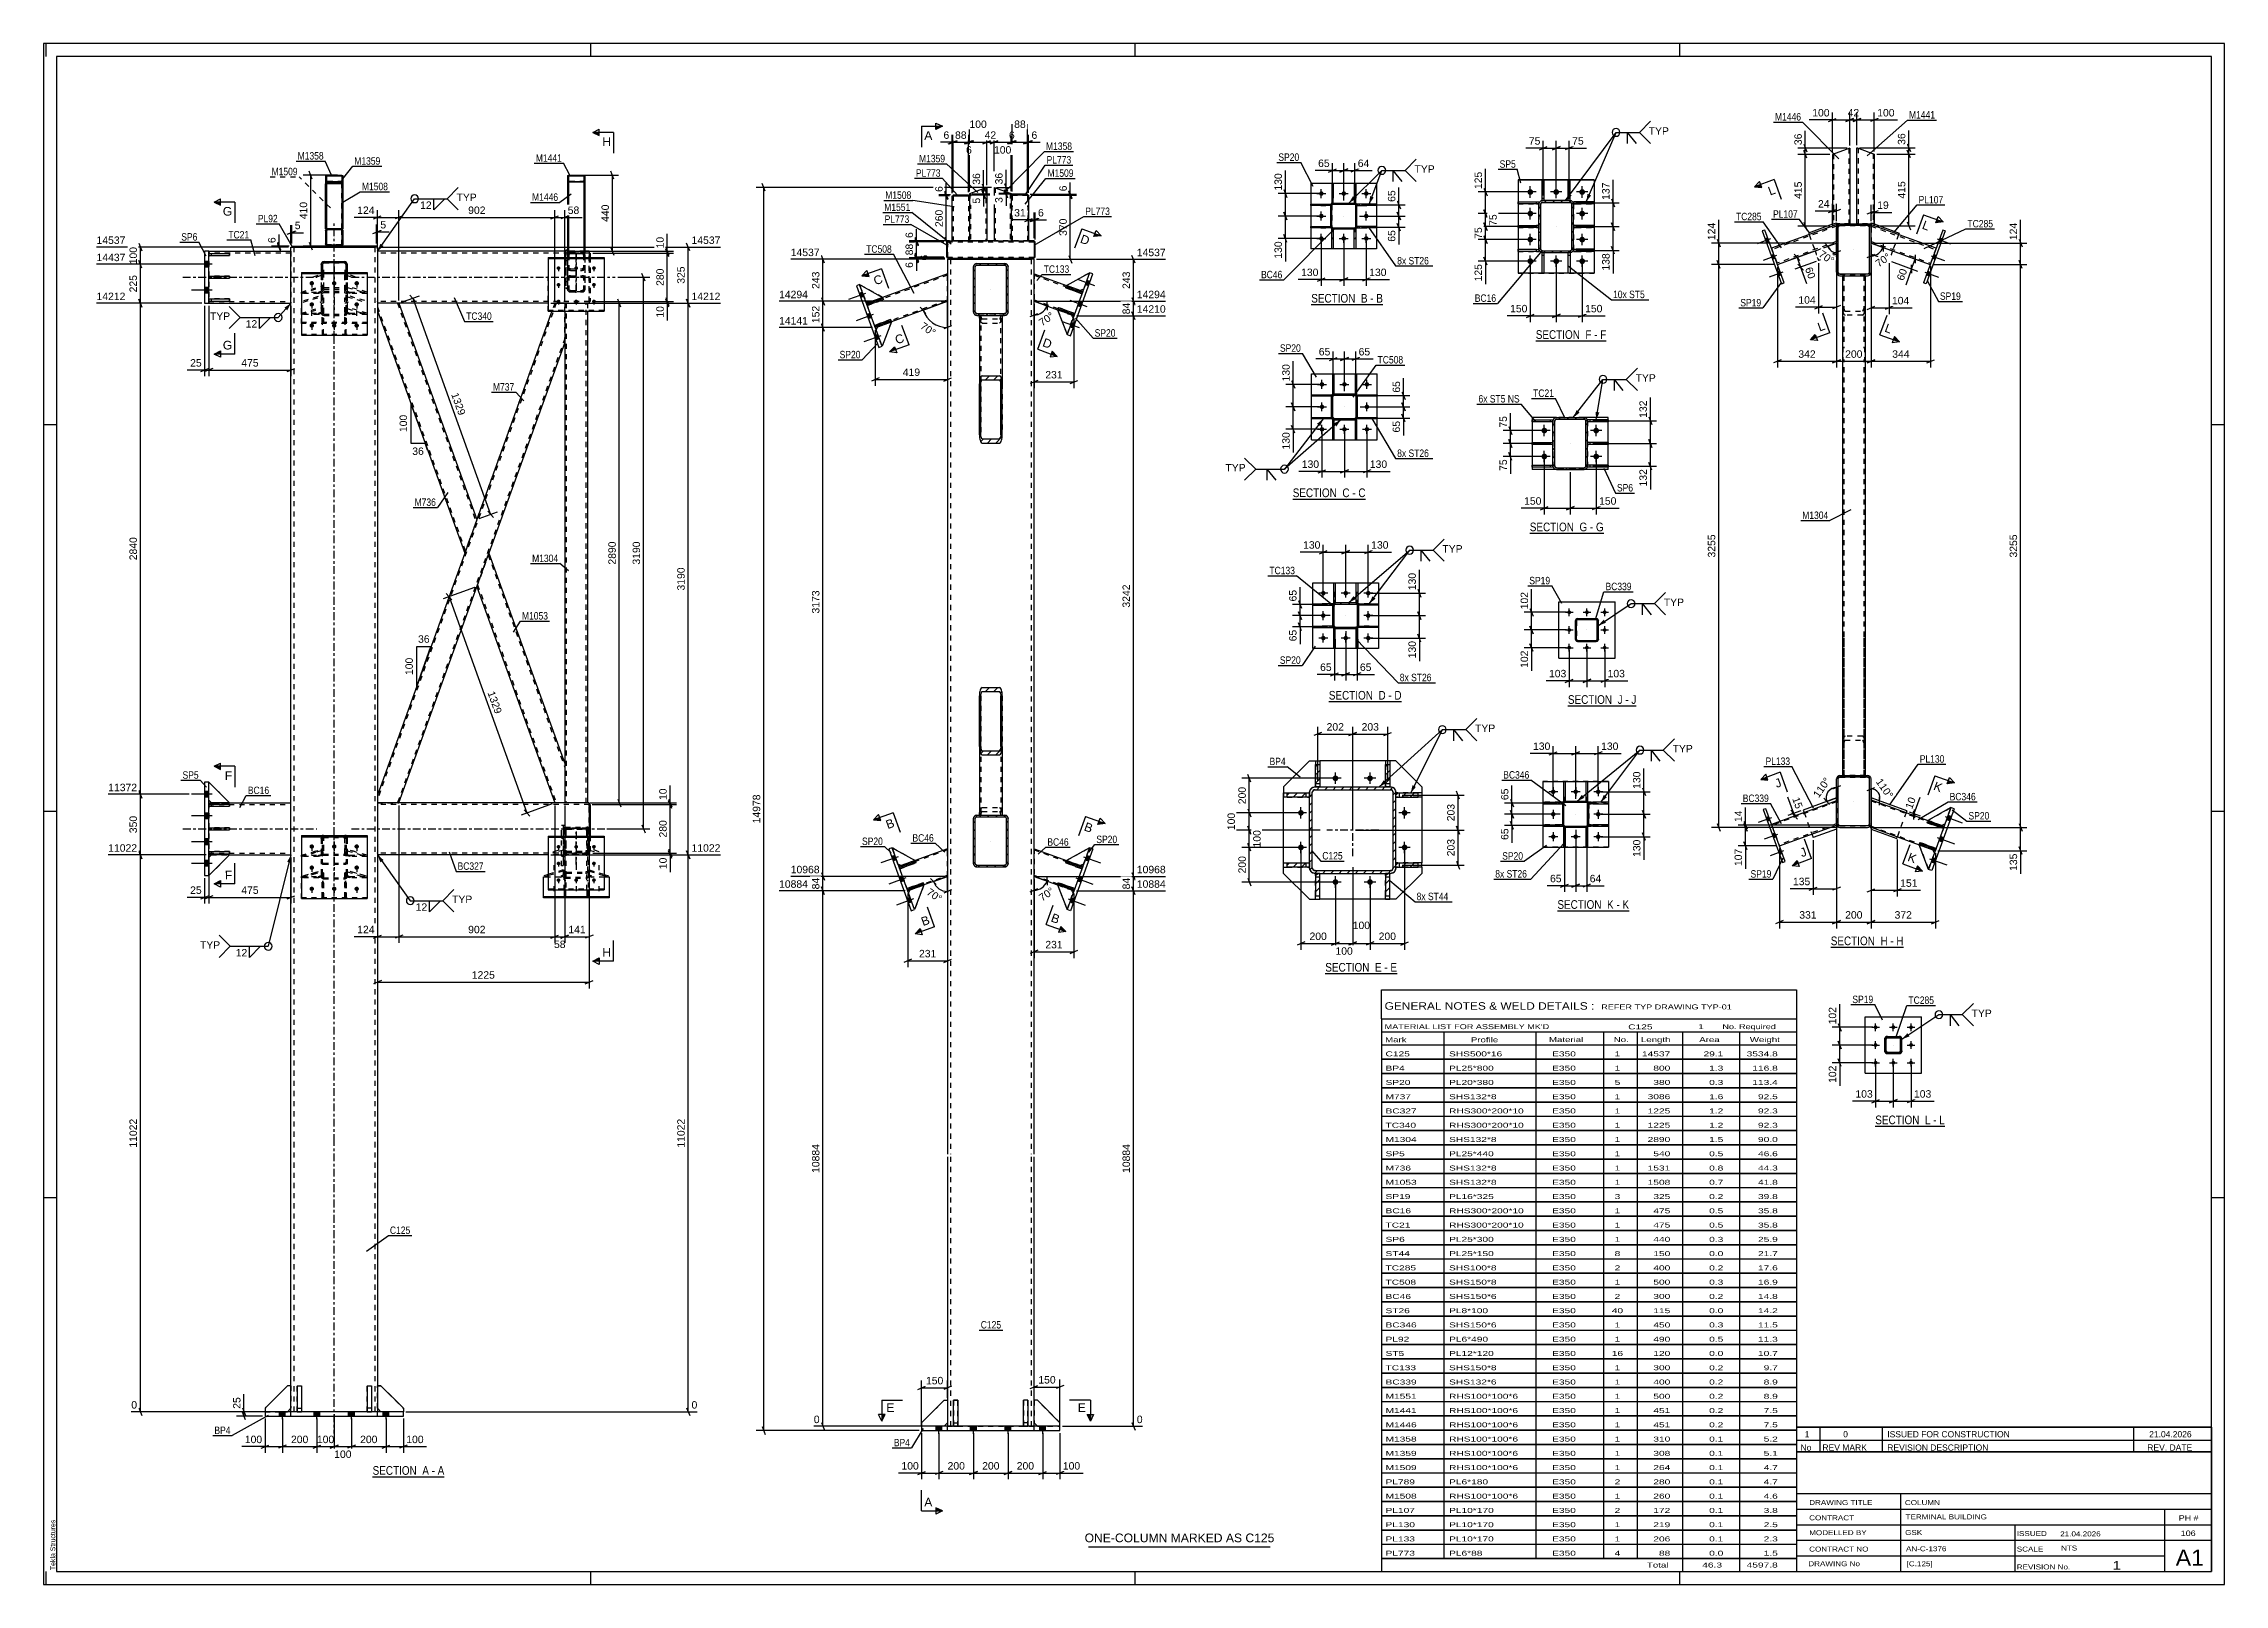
# Paper-space layout 'Layout1' of a CAD drawing. Header units: millimetres. Extents: x 0 to 841, y 0 to 594.
# The model-space entities are those that its viewports show. They can reach past a viewport. Long polylines and large blocks are cut down to what shows.
import ezdxf

# ---------------------------------------------------------------- set-up
doc = ezdxf.new("R2010")
doc.units = ezdxf.units.MM
doc.linetypes.add('DXK_LINE_DOT2', pattern=[3.9198, 1.9599, -1.9599])
doc.linetypes.add('DXK_LINE_DOT3', pattern=[5.9187, 2.979, -0.9799, 0.9799, -0.9799])
doc.layers.add('Viewport layer', color=7, linetype='Continuous', plot=False)
doc.styles.add('Arial', font='arial.ttf', dxfattribs={"height": 0.2})
doc.styles.add('Arial Narrow', font='ARIALN.TTF', dxfattribs={"height": 0.2})

# ---------------------------------------------------------------- blocks, each defined once
blk = doc.blocks.new('Unknown-284858020-18 - 19899')
at = {"color": 6, "linetype": 'Continuous'}
blk.add_line((207.86, 344.28), (236.36, 344.28), dxfattribs=at)
at = {"color": 0, "linetype": 'Continuous'}
blk.add_wipeout([(225.97, 345.03), (225.97, 348.53), (207.86, 348.53), (207.86, 345.03)], dxfattribs=at)
blk.add_wipeout([(230, 345.03), (230, 348.53), (227.02, 348.53), (227.02, 345.03)], dxfattribs=at)
at = {"color": 7, "linetype": 'Continuous', "style": 'Arial Narrow'}
blk.add_text('SECTION ', height=3.34, dxfattribs=at).set_placement((207.86, 345.03))
at = {"color": 0, "linetype": 'Continuous'}
blk.add_wipeout([(232.32, 345.03), (232.32, 348.53), (231.05, 348.53), (231.05, 345.03)], dxfattribs=at)
blk.add_wipeout([(236.36, 345.03), (236.36, 348.53), (233.37, 348.53), (233.37, 345.03)], dxfattribs=at)
at = {"color": 7, "linetype": 'Continuous', "style": 'Arial Narrow'}
for s, p in [('G', (227.02, 345.03)), ('-', (231.05, 345.03)), ('G', (233.37, 345.03))]:
    blk.add_text(s, height=3.34, dxfattribs=at).set_placement(p)
blk = doc.blocks.new('Unknown-284858020-7668')
at = {"color": 5, "linetype": 'Continuous'}
for p, q in [((475.72, 533.03), (-365.28, 533.03)), ((-365.28, 533.03), (-365.28, -60.97)), ((-364.28, 528.03), (-364.28, 533.03)), ((-154.28, 528.03), (-154.28, 533.03)), ((55.72, 528.03), (55.72, 533.03)), ((265.72, 528.03), (265.72, 533.03)), ((475.72, -60.97), (475.72, 533.03)), ((470.72, 528.03), (-360.28, 528.03)), ((-360.28, 528.03), (-360.28, -55.97)), ((470.72, -55.97), (470.72, 528.03)), ((-360.28, 386.03), (-365.28, 386.03)), ((475.72, 386.03), (470.72, 386.03)), ((-360.28, 237.03), (-365.28, 237.03)), ((475.72, 237.03), (470.72, 237.03)), ((-360.28, 88.03), (-365.28, 88.03)), ((475.72, 88.03), (470.72, 88.03)), ((-364.28, -60.97), (-364.28, -55.97)), ((-360.28, -55.97), (470.72, -55.97)), ((-154.28, -60.97), (-154.28, -55.97)), ((55.72, -60.97), (55.72, -55.97)), ((265.72, -60.97), (265.72, -55.97)), ((-365.28, -60.97), (475.72, -60.97))]:
    blk.add_line(p, q, dxfattribs=at)
at = {"color": 174, "linetype": 'Continuous', "style": 'Arial'}
blk.add_text('Tekla Structures', height=1.9102, rotation=90, dxfattribs=at).set_placement((-360.78, -55.47))
blk = doc.blocks.new('Unknown-284858020-12 - 14428')
at = {"color": 6, "linetype": 'Continuous'}
blk.add_line((-238.4, -19.47), (-210.75, -19.47), dxfattribs=at)
at = {"color": 0, "linetype": 'Continuous'}
blk.add_wipeout([(-220.29, -18.72), (-220.29, -15.22), (-238.4, -15.22), (-238.4, -18.72)], dxfattribs=at)
blk.add_wipeout([(-216.69, -18.72), (-216.69, -15.22), (-219.24, -15.22), (-219.24, -18.72)], dxfattribs=at)
at = {"color": 7, "linetype": 'Continuous', "style": 'Arial Narrow'}
blk.add_text('SECTION ', height=3.34, dxfattribs=at).set_placement((-238.4, -18.72))
at = {"color": 0, "linetype": 'Continuous'}
blk.add_wipeout([(-214.36, -18.72), (-214.36, -15.22), (-215.64, -15.22), (-215.64, -18.72)], dxfattribs=at)
blk.add_wipeout([(-210.75, -18.72), (-210.75, -15.22), (-213.31, -15.22), (-213.31, -18.72)], dxfattribs=at)
at = {"color": 7, "linetype": 'Continuous', "style": 'Arial Narrow'}
for s, p in [('A', (-219.24, -18.72)), ('A', (-213.31, -18.72)), ('-', (-215.64, -18.72))]:
    blk.add_text(s, height=3.34, dxfattribs=at).set_placement(p)
blk = doc.blocks.new('Unknown-284858020-13 - 17777')
at = {"color": 6, "linetype": 'Continuous'}
blk.add_line((123.57, 432.43), (151.21, 432.43), dxfattribs=at)
at = {"color": 0, "linetype": 'Continuous'}
blk.add_wipeout([(141.68, 433.18), (141.68, 436.68), (123.57, 436.68), (123.57, 433.18)], dxfattribs=at)
blk.add_wipeout([(145.28, 433.18), (145.28, 436.68), (142.73, 436.68), (142.73, 433.18)], dxfattribs=at)
at = {"color": 7, "linetype": 'Continuous', "style": 'Arial Narrow'}
blk.add_text('SECTION ', height=3.34, dxfattribs=at).set_placement((123.57, 433.18))
at = {"color": 0, "linetype": 'Continuous'}
blk.add_wipeout([(147.61, 433.18), (147.61, 436.68), (146.33, 436.68), (146.33, 433.18)], dxfattribs=at)
blk.add_wipeout([(151.21, 433.18), (151.21, 436.68), (148.66, 436.68), (148.66, 433.18)], dxfattribs=at)
at = {"color": 7, "linetype": 'Continuous', "style": 'Arial Narrow'}
for s, p in [('B', (142.73, 433.18)), ('-', (146.33, 433.18)), ('B', (148.66, 433.18))]:
    blk.add_text(s, height=3.34, dxfattribs=at).set_placement(p)
blk = doc.blocks.new('Unknown-284858020-14 - 18107')
at = {"color": 6, "linetype": 'Continuous'}
blk.add_line((116.43, 357.45), (144.5, 357.45), dxfattribs=at)
at = {"color": 0, "linetype": 'Continuous'}
blk.add_wipeout([(134.54, 358.2), (134.54, 361.7), (116.43, 361.7), (116.43, 358.2)], dxfattribs=at)
blk.add_wipeout([(138.36, 358.2), (138.36, 361.7), (135.59, 361.7), (135.59, 358.2)], dxfattribs=at)
at = {"color": 7, "linetype": 'Continuous', "style": 'Arial Narrow'}
blk.add_text('SECTION ', height=3.34, dxfattribs=at).set_placement((116.43, 358.2))
at = {"color": 0, "linetype": 'Continuous'}
blk.add_wipeout([(140.68, 358.2), (140.68, 361.7), (139.41, 361.7), (139.41, 358.2)], dxfattribs=at)
blk.add_wipeout([(144.5, 358.2), (144.5, 361.7), (141.73, 361.7), (141.73, 358.2)], dxfattribs=at)
at = {"color": 7, "linetype": 'Continuous', "style": 'Arial Narrow'}
for s, p in [('C', (135.59, 358.2)), ('-', (139.41, 358.2)), ('C', (141.73, 358.2))]:
    blk.add_text(s, height=3.34, dxfattribs=at).set_placement(p)
blk = doc.blocks.new('Unknown-284858020-15 - 18526')
at = {"color": 6, "linetype": 'Continuous'}
blk.add_line((130.35, 279.38), (158.42, 279.38), dxfattribs=at)
at = {"color": 0, "linetype": 'Continuous'}
blk.add_wipeout([(148.45, 280.13), (148.45, 283.63), (130.35, 283.63), (130.35, 280.13)], dxfattribs=at)
blk.add_wipeout([(152.27, 280.13), (152.27, 283.63), (149.5, 283.63), (149.5, 280.13)], dxfattribs=at)
at = {"color": 7, "linetype": 'Continuous', "style": 'Arial Narrow'}
blk.add_text('SECTION ', height=3.34, dxfattribs=at).set_placement((130.35, 280.13))
at = {"color": 0, "linetype": 'Continuous'}
blk.add_wipeout([(154.6, 280.13), (154.6, 283.63), (153.32, 283.63), (153.32, 280.13)], dxfattribs=at)
blk.add_wipeout([(158.42, 280.13), (158.42, 283.63), (155.65, 283.63), (155.65, 280.13)], dxfattribs=at)
at = {"color": 7, "linetype": 'Continuous', "style": 'Arial Narrow'}
for s, p in [('D', (149.5, 280.13)), ('-', (153.32, 280.13)), ('D', (155.65, 280.13))]:
    blk.add_text(s, height=3.34, dxfattribs=at).set_placement(p)
blk = doc.blocks.new('Unknown-284858020-16 - 18930')
at = {"color": 6, "linetype": 'Continuous'}
blk.add_line((129, 174.51), (156.65, 174.51), dxfattribs=at)
at = {"color": 0, "linetype": 'Continuous'}
blk.add_wipeout([(147.11, 175.26), (147.11, 178.76), (129, 178.76), (129, 175.26)], dxfattribs=at)
blk.add_wipeout([(150.72, 175.26), (150.72, 178.76), (148.16, 178.76), (148.16, 175.26)], dxfattribs=at)
at = {"color": 7, "linetype": 'Continuous', "style": 'Arial Narrow'}
blk.add_text('SECTION ', height=3.34, dxfattribs=at).set_placement((129, 175.26))
at = {"color": 0, "linetype": 'Continuous'}
blk.add_wipeout([(153.04, 175.26), (153.04, 178.76), (151.77, 178.76), (151.77, 175.26)], dxfattribs=at)
blk.add_wipeout([(156.65, 175.26), (156.65, 178.76), (154.09, 178.76), (154.09, 175.26)], dxfattribs=at)
at = {"color": 7, "linetype": 'Continuous', "style": 'Arial Narrow'}
for s, p in [('E', (148.16, 175.26)), ('-', (151.77, 175.26)), ('E', (154.09, 175.26))]:
    blk.add_text(s, height=3.34, dxfattribs=at).set_placement(p)
blk = doc.blocks.new('Unknown-284858020-17 - 19524')
at = {"color": 6, "linetype": 'Continuous'}
blk.add_line((210.16, 418.45), (237.37, 418.45), dxfattribs=at)
at = {"color": 0, "linetype": 'Continuous'}
blk.add_wipeout([(228.26, 419.2), (228.26, 422.7), (210.16, 422.7), (210.16, 419.2)], dxfattribs=at)
blk.add_wipeout([(231.66, 419.2), (231.66, 422.7), (229.31, 422.7), (229.31, 419.2)], dxfattribs=at)
at = {"color": 7, "linetype": 'Continuous', "style": 'Arial Narrow'}
blk.add_text('SECTION ', height=3.34, dxfattribs=at).set_placement((210.16, 419.2))
at = {"color": 0, "linetype": 'Continuous'}
blk.add_wipeout([(233.98, 419.2), (233.98, 422.7), (232.71, 422.7), (232.71, 419.2)], dxfattribs=at)
blk.add_wipeout([(237.37, 419.2), (237.37, 422.7), (235.03, 422.7), (235.03, 419.2)], dxfattribs=at)
at = {"color": 7, "linetype": 'Continuous', "style": 'Arial Narrow'}
for s, p in [('F', (229.31, 419.2)), ('-', (232.71, 419.2)), ('F', (235.03, 419.2))]:
    blk.add_text(s, height=3.34, dxfattribs=at).set_placement(p)
blk = doc.blocks.new('Unknown-284858020-19 - 20379')
at = {"color": 6, "linetype": 'Continuous'}
blk.add_line((323.92, 184.7), (351.99, 184.7), dxfattribs=at)
at = {"color": 0, "linetype": 'Continuous'}
blk.add_wipeout([(342.03, 185.45), (342.03, 188.95), (323.92, 188.95), (323.92, 185.45)], dxfattribs=at)
blk.add_wipeout([(345.85, 185.45), (345.85, 188.95), (343.08, 188.95), (343.08, 185.45)], dxfattribs=at)
at = {"color": 7, "linetype": 'Continuous', "style": 'Arial Narrow'}
blk.add_text('SECTION ', height=3.34, dxfattribs=at).set_placement((323.92, 185.45))
at = {"color": 0, "linetype": 'Continuous'}
blk.add_wipeout([(348.17, 185.45), (348.17, 188.95), (346.9, 188.95), (346.9, 185.45)], dxfattribs=at)
blk.add_wipeout([(351.99, 185.45), (351.99, 188.95), (349.22, 188.95), (349.22, 185.45)], dxfattribs=at)
at = {"color": 7, "linetype": 'Continuous', "style": 'Arial Narrow'}
for s, p in [('H', (343.08, 185.45)), ('-', (346.9, 185.45)), ('H', (349.22, 185.45))]:
    blk.add_text(s, height=3.34, dxfattribs=at).set_placement(p)
blk = doc.blocks.new('Unknown-284858020-20 - 22713')
at = {"color": 6, "linetype": 'Continuous'}
blk.add_line((222.56, 277.74), (248.93, 277.74), dxfattribs=at)
at = {"color": 0, "linetype": 'Continuous'}
blk.add_wipeout([(240.67, 278.49), (240.67, 281.99), (222.56, 281.99), (222.56, 278.49)], dxfattribs=at)
blk.add_wipeout([(243.64, 278.49), (243.64, 281.99), (241.72, 281.99), (241.72, 278.49)], dxfattribs=at)
at = {"color": 7, "linetype": 'Continuous', "style": 'Arial Narrow'}
blk.add_text('SECTION ', height=3.34, dxfattribs=at).set_placement((222.56, 278.49))
at = {"color": 0, "linetype": 'Continuous'}
blk.add_wipeout([(245.96, 278.49), (245.96, 281.99), (244.69, 281.99), (244.69, 278.49)], dxfattribs=at)
blk.add_wipeout([(248.93, 278.49), (248.93, 281.99), (247.01, 281.99), (247.01, 278.49)], dxfattribs=at)
at = {"color": 7, "linetype": 'Continuous', "style": 'Arial Narrow'}
for s, p in [('J', (241.72, 278.49)), ('-', (244.69, 278.49)), ('J', (247.01, 278.49))]:
    blk.add_text(s, height=3.34, dxfattribs=at).set_placement(p)
blk = doc.blocks.new('Unknown-284858020-21 - 22928')
at = {"color": 6, "linetype": 'Continuous'}
blk.add_line((218.5, 198.72), (246.15, 198.72), dxfattribs=at)
at = {"color": 0, "linetype": 'Continuous'}
blk.add_wipeout([(236.61, 199.47), (236.61, 202.97), (218.5, 202.97), (218.5, 199.47)], dxfattribs=at)
blk.add_wipeout([(240.21, 199.47), (240.21, 202.97), (237.66, 202.97), (237.66, 199.47)], dxfattribs=at)
at = {"color": 7, "linetype": 'Continuous', "style": 'Arial Narrow'}
blk.add_text('SECTION ', height=3.34, dxfattribs=at).set_placement((218.5, 199.47))
at = {"color": 0, "linetype": 'Continuous'}
blk.add_wipeout([(242.54, 199.47), (242.54, 202.97), (241.26, 202.97), (241.26, 199.47)], dxfattribs=at)
blk.add_wipeout([(246.15, 199.47), (246.15, 202.97), (243.59, 202.97), (243.59, 199.47)], dxfattribs=at)
at = {"color": 7, "linetype": 'Continuous', "style": 'Arial Narrow'}
for s, p in [('K', (237.66, 199.47)), ('K', (243.59, 199.47)), ('-', (241.26, 199.47))]:
    blk.add_text(s, height=3.34, dxfattribs=at).set_placement(p)
blk = doc.blocks.new('Unknown-284858020-22 - 23308')
at = {"color": 6, "linetype": 'Continuous'}
blk.add_line((341.11, 115.68), (367.91, 115.68), dxfattribs=at)
at = {"color": 0, "linetype": 'Continuous'}
blk.add_wipeout([(359.22, 116.43), (359.22, 119.93), (341.11, 119.93), (341.11, 116.43)], dxfattribs=at)
blk.add_wipeout([(362.4, 116.43), (362.4, 119.93), (360.27, 119.93), (360.27, 116.43)], dxfattribs=at)
at = {"color": 7, "linetype": 'Continuous', "style": 'Arial Narrow'}
blk.add_text('SECTION ', height=3.34, dxfattribs=at).set_placement((341.11, 116.43))
at = {"color": 0, "linetype": 'Continuous'}
blk.add_wipeout([(364.72, 116.43), (364.72, 119.93), (363.45, 119.93), (363.45, 116.43)], dxfattribs=at)
blk.add_wipeout([(367.91, 116.43), (367.91, 119.93), (365.77, 119.93), (365.77, 116.43)], dxfattribs=at)
at = {"color": 7, "linetype": 'Continuous', "style": 'Arial Narrow'}
for s, p in [('L', (360.27, 116.43)), ('-', (363.45, 116.43)), ('L', (365.77, 116.43))]:
    blk.add_text(s, height=3.34, dxfattribs=at).set_placement(p)
blk = doc.blocks.new('Part-284858020-19941 - 19899')
at = {"color": 2, "linetype": 'Continuous'}
for p, q in [((208.79, 387.23), (208.79, 388.03)), ((208.79, 388.03), (216.79, 388.03)), ((216.79, 387.23), (208.79, 387.23)), ((216.79, 388.03), (216.79, 387.53))]:
    blk.add_line(p, q, dxfattribs=at)
at = {"color": 7, "linetype": 'DXK_LINE_DOT2'}
for p, q in [((215.79, 387.23), (215.79, 388.03)), ((216.79, 387.53), (216.79, 387.23))]:
    blk.add_line(p, q, dxfattribs=at)
blk = doc.blocks.new('Part-284858020-19944 - 19899')
at = {"color": 2, "linetype": 'Continuous'}
for p, q in [((238.12, 388.03), (230.12, 388.03)), ((230.12, 388.03), (230.12, 387.53)), ((238.12, 387.23), (230.12, 387.23)), ((238.12, 388.03), (238.12, 387.23))]:
    blk.add_line(p, q, dxfattribs=at)
at = {"color": 7, "linetype": 'DXK_LINE_DOT2'}
for p, q in [((230.12, 387.53), (230.12, 387.23)), ((231.12, 387.23), (231.12, 388.03))]:
    blk.add_line(p, q, dxfattribs=at)
blk = doc.blocks.new('Part-284858020-19936 - 19899')
at = {"linetype": 'Continuous'}
h = blk.add_hatch(dxfattribs=at)
h.set_pattern_fill('', scale=0.7, style=0, pattern_type=0)
h.set_pattern_definition([(45, (216.7896, 370.1967), (-1.57154, 1.57154), [])])
h.paths.add_polyline_path([(216.79, 387.53), (216.79, 370.2), (216.89, 369.69), (217.18, 369.25), (217.61, 368.96), (218.12, 368.86), (228.79, 368.86), (229.3, 368.96), (229.73, 369.25), (230.02, 369.69), (230.12, 370.2), (230.12, 387.53), (230.02, 388.04), (229.73, 388.47), (229.3, 388.76), (228.79, 388.86), (218.12, 388.86), (217.61, 388.76), (217.18, 388.47), (216.89, 388.04)])
h.paths.add_polyline_path([(217.65, 388), (217.87, 388.15), (218.12, 388.2), (228.79, 388.2), (229.04, 388.15), (229.26, 388), (229.41, 387.79), (229.46, 387.53), (229.46, 370.2), (229.41, 369.94), (229.26, 369.73), (229.04, 369.58), (228.79, 369.53), (218.12, 369.53), (217.87, 369.58), (217.65, 369.73), (217.51, 369.94), (217.46, 370.2), (217.46, 387.53), (217.51, 387.79)])
at = {"color": 7, "linetype": 'DXK_LINE_DOT2'}
for p, q in [((216.79, 387.53), (216.89, 388.04)), ((216.79, 387.53), (216.79, 370.2)), ((217.51, 387.79), (217.46, 387.53)), ((217.46, 370.2), (217.46, 387.53)), ((217.61, 388.76), (218.12, 388.86)), ((218.12, 388.2), (217.87, 388.15)), ((218.12, 388.86), (228.79, 388.86)), ((218.12, 388.2), (228.79, 388.2)), ((228.79, 388.86), (229.3, 388.76)), ((229.04, 388.15), (228.79, 388.2)), ((229.46, 387.53), (229.41, 387.79)), ((229.46, 370.2), (229.46, 387.53)), ((230.02, 388.04), (230.12, 387.53)), ((230.12, 387.53), (230.12, 370.2)), ((216.89, 369.69), (216.79, 370.2)), ((217.46, 370.2), (217.51, 369.94)), ((229.41, 369.94), (229.46, 370.2)), ((230.12, 370.2), (230.02, 369.69)), ((218.12, 368.86), (217.61, 368.96)), ((217.87, 369.58), (218.12, 369.53)), ((218.12, 369.53), (228.79, 369.53)), ((218.12, 368.86), (228.79, 368.86)), ((228.79, 369.53), (229.04, 369.58)), ((229.3, 368.96), (228.79, 368.86))]:
    blk.add_line(p, q, dxfattribs=at)
at = {"color": 2, "linetype": 'Continuous'}
for p, q in [((216.89, 388.04), (216.79, 387.53)), ((216.79, 370.2), (216.79, 387.53)), ((217.46, 387.53), (217.51, 387.79)), ((217.46, 370.2), (217.46, 387.53)), ((218.12, 388.86), (217.61, 388.76)), ((217.87, 388.15), (218.12, 388.2)), ((218.12, 388.86), (228.79, 388.86)), ((218.12, 388.2), (228.79, 388.2)), ((229.3, 388.76), (228.79, 388.86)), ((228.79, 388.2), (229.04, 388.15)), ((229.41, 387.79), (229.46, 387.53)), ((229.46, 370.2), (229.46, 387.53)), ((230.12, 387.53), (230.02, 388.04)), ((230.12, 370.2), (230.12, 387.53)), ((216.79, 370.2), (216.89, 369.69)), ((217.51, 369.94), (217.46, 370.2)), ((229.46, 370.2), (229.41, 369.94)), ((230.02, 369.69), (230.12, 370.2)), ((217.61, 368.96), (218.12, 368.86)), ((218.12, 369.53), (217.87, 369.58)), ((218.12, 369.53), (228.79, 369.53)), ((218.12, 368.86), (228.79, 368.86)), ((229.04, 369.58), (228.79, 369.53)), ((228.79, 368.86), (229.3, 368.96))]:
    blk.add_line(p, q, dxfattribs=at)
at = {"color": 7, "linetype": 'DXK_LINE_DOT3'}
blk.add_line((223.46, 378.86), (223.46, 378.86), dxfattribs=at)
at = {"color": 7, "linetype": 'DXK_LINE_DOT2'}
for centre, radius, start, end in [((218.12, 387.53), 1.33, 112.5, 157.5), ((218.12, 387.53), 0.667, 112.5, 157.5), ((228.79, 387.53), 0.667, 22.5, 67.5), ((228.79, 387.53), 1.33, 22.5, 67.5), ((218.12, 370.2), 1.33, 202.5, 247.5), ((218.12, 370.2), 0.667, 202.5, 247.5), ((228.79, 370.2), 0.667, 292.5, 337.5), ((228.79, 370.2), 1.33, 292.5, 337.5)]:
    blk.add_arc(centre, radius, start, end, dxfattribs=at)
at = {"color": 2, "linetype": 'Continuous'}
for centre, radius, start, end in [((218.12, 387.53), 1.33, 112.5, 157.5), ((218.12, 387.53), 0.667, 112.5, 157.5), ((228.79, 387.53), 0.667, 22.5, 67.5), ((228.79, 387.53), 1.33, 22.5, 67.5), ((218.12, 370.2), 1.33, 202.5, 247.5), ((218.12, 370.2), 0.667, 202.5, 247.5), ((228.79, 370.2), 0.667, 292.5, 337.5), ((228.79, 370.2), 1.33, 292.5, 337.5)]:
    blk.add_arc(centre, radius, start, end, dxfattribs=at)
blk = doc.blocks.new('Part-284858020-19938 - 19899')
at = {"color": 2, "linetype": 'Continuous'}
for p, q in [((208.79, 388.86), (208.79, 368.86)), ((218.12, 388.86), (208.79, 388.86)), ((238.12, 388.86), (228.79, 388.86)), ((238.12, 368.86), (238.12, 388.86)), ((218.12, 368.86), (208.79, 368.86)), ((238.12, 368.86), (228.79, 368.86))]:
    blk.add_line(p, q, dxfattribs=at)
at = {"color": 7, "linetype": 'DXK_LINE_DOT2'}
for p, q in [((228.79, 388.86), (218.12, 388.86)), ((228.79, 368.86), (218.12, 368.86))]:
    blk.add_line(p, q, dxfattribs=at)
blk = doc.blocks.new('Bolt-284858020-20021 - 19899')
at = {"linetype": 'Continuous'}
for points in [[(212.36, 383.86, -1), (214.56, 383.86, -1)], [(232.36, 383.86, -1), (234.56, 383.86, -1)], [(212.36, 373.86, -1), (214.56, 373.86, -1)], [(232.36, 373.86, -1), (234.56, 373.86, -1)]]:
    blk.add_hatch(color=1, dxfattribs=at).paths.add_polyline_path(points)
at = {"color": 1, "linetype": 'Continuous'}
for p, q in [((215.66, 383.86), (211.26, 383.86)), ((213.46, 381.66), (213.46, 386.06)), ((235.66, 383.86), (231.26, 383.86)), ((233.46, 381.66), (233.46, 386.06)), ((215.66, 373.86), (211.26, 373.86)), ((213.46, 371.66), (213.46, 376.06)), ((235.66, 373.86), (231.26, 373.86)), ((233.46, 371.66), (233.46, 376.06))]:
    blk.add_line(p, q, dxfattribs=at)
blk = doc.blocks.new('Part-284858020-19940 - 19899')
at = {"color": 2, "linetype": 'Continuous'}
for p, q in [((208.79, 378.46), (208.79, 379.26)), ((208.79, 379.26), (216.79, 379.26)), ((216.79, 378.46), (208.79, 378.46))]:
    blk.add_line(p, q, dxfattribs=at)
at = {"color": 7, "linetype": 'DXK_LINE_DOT2'}
for p, q in [((215.79, 378.46), (215.79, 379.26)), ((216.79, 379.26), (216.79, 378.46))]:
    blk.add_line(p, q, dxfattribs=at)
blk = doc.blocks.new('Part-284858020-19942 - 19899')
at = {"color": 2, "linetype": 'Continuous'}
for p, q in [((208.79, 369.7), (208.79, 370.5)), ((208.79, 370.5), (216.79, 370.5)), ((216.79, 370.2), (216.79, 369.7)), ((216.79, 369.7), (208.79, 369.7))]:
    blk.add_line(p, q, dxfattribs=at)
at = {"color": 7, "linetype": 'DXK_LINE_DOT2'}
for p, q in [((215.79, 369.7), (215.79, 370.5)), ((216.79, 370.5), (216.79, 370.2))]:
    blk.add_line(p, q, dxfattribs=at)
blk = doc.blocks.new('Part-284858020-19943 - 19899')
at = {"color": 2, "linetype": 'Continuous'}
for p, q in [((238.12, 379.26), (230.12, 379.26)), ((238.12, 378.46), (230.12, 378.46)), ((238.12, 379.26), (238.12, 378.46))]:
    blk.add_line(p, q, dxfattribs=at)
at = {"color": 7, "linetype": 'DXK_LINE_DOT2'}
for p, q in [((230.12, 379.26), (230.12, 378.46)), ((231.12, 378.46), (231.12, 379.26))]:
    blk.add_line(p, q, dxfattribs=at)
blk = doc.blocks.new('Part-284858020-19945 - 19899')
at = {"color": 2, "linetype": 'Continuous'}
for p, q in [((238.12, 370.5), (230.12, 370.5)), ((230.12, 370.2), (230.12, 369.7)), ((238.12, 370.5), (238.12, 369.7)), ((238.12, 369.7), (230.12, 369.7))]:
    blk.add_line(p, q, dxfattribs=at)
at = {"color": 7, "linetype": 'DXK_LINE_DOT2'}
for p, q in [((230.12, 370.5), (230.12, 370.2)), ((231.12, 369.7), (231.12, 370.5))]:
    blk.add_line(p, q, dxfattribs=at)
blk = doc.blocks.new('Part-284858020-1231 - 1136')
at = {"color": 2, "linetype": 'Continuous'}
for p, q in [((16.67, 0), (-26.67, 0)), ((-26.67, 0), (-26.67, -1.67)), ((-16.67, -1.67), (-16.67, 0)), ((16.67, -1.67), (16.67, 0)), ((26.67, 0), (16.67, 0)), ((26.67, -1.67), (26.67, 0)), ((-26.67, -1.67), (26.67, -1.67))]:
    blk.add_line(p, q, dxfattribs=at)
at = {"color": 7, "linetype": 'DXK_LINE_DOT2'}
for p, q in [((-16.67, -1.67), (-16.67, 0)), ((16.67, -1.67), (16.67, 0))]:
    blk.add_line(p, q, dxfattribs=at)
blk = doc.blocks.new('Part-284858020-1223 - 1136')
at = {"linetype": 'Continuous'}
h = blk.add_hatch(dxfattribs=at)
h.set_pattern_fill('', scale=0.7, style=0, pattern_type=0)
h.set_pattern_definition([(45, (-6.6667, 216.9316), (-1.57154, 1.57154), [])])
h.paths.add_polyline_path([(-6.67, 234.26), (-6.67, 216.93), (-6.57, 216.42), (-6.28, 215.99), (-5.84, 215.7), (-5.33, 215.6), (5.33, 215.6), (5.84, 215.7), (6.28, 215.99), (6.57, 216.42), (6.67, 216.93), (6.67, 234.26), (6.57, 234.78), (6.28, 235.21), (5.84, 235.5), (5.33, 235.6), (-5.33, 235.6), (-5.84, 235.5), (-6.28, 235.21), (-6.57, 234.78)])
h.paths.add_polyline_path([(-5.8, 234.74), (-5.59, 234.88), (-5.33, 234.93), (5.33, 234.93), (5.59, 234.88), (5.8, 234.74), (5.95, 234.52), (6, 234.26), (6, 216.93), (5.95, 216.68), (5.8, 216.46), (5.59, 216.32), (5.33, 216.26), (-5.33, 216.26), (-5.59, 216.32), (-5.8, 216.46), (-5.95, 216.68), (-6, 216.93), (-6, 234.26), (-5.95, 234.52)])
at = {"color": 7, "linetype": 'DXK_LINE_DOT2'}
for p, q in [((-5.84, 235.5), (-5.33, 235.6)), ((-5.33, 235.6), (5.33, 235.6)), ((5.33, 235.6), (5.84, 235.5)), ((-6.67, 234.26), (-6.57, 234.78)), ((-6.67, 216.93), (-6.67, 234.26)), ((-5.95, 234.52), (-6, 234.26)), ((-6, 216.93), (-6, 234.26)), ((-5.33, 234.93), (-5.59, 234.88)), ((-5.33, 234.93), (5.33, 234.93)), ((5.59, 234.88), (5.33, 234.93)), ((6, 234.26), (5.95, 234.52)), ((6, 216.93), (6, 234.26)), ((6.57, 234.78), (6.67, 234.26)), ((6.67, 216.93), (6.67, 234.26)), ((-6.57, 216.42), (-6.67, 216.93)), ((-6, 216.93), (-5.95, 216.68)), ((-5.33, 215.6), (-5.84, 215.7)), ((-5.59, 216.32), (-5.33, 216.26)), ((-5.33, 216.26), (5.33, 216.26)), ((-5.33, 215.6), (5.33, 215.6)), ((5.33, 216.26), (5.59, 216.32)), ((5.84, 215.7), (5.33, 215.6)), ((5.95, 216.68), (6, 216.93)), ((6.67, 216.93), (6.57, 216.42))]:
    blk.add_line(p, q, dxfattribs=at)
at = {"color": 2, "linetype": 'Continuous'}
for p, q in [((-5.33, 235.6), (-5.84, 235.5)), ((-5.33, 235.6), (5.33, 235.6)), ((5.84, 235.5), (5.33, 235.6)), ((-6.57, 234.78), (-6.67, 234.26)), ((-6.67, 216.93), (-6.67, 234.26)), ((-6, 234.26), (-5.95, 234.52)), ((-6, 216.93), (-6, 234.26)), ((-5.59, 234.88), (-5.33, 234.93)), ((-5.33, 234.93), (5.33, 234.93)), ((5.33, 234.93), (5.59, 234.88)), ((5.95, 234.52), (6, 234.26)), ((6, 216.93), (6, 234.26)), ((6.67, 234.26), (6.57, 234.78)), ((6.67, 216.93), (6.67, 234.26)), ((-6.67, 216.93), (-6.57, 216.42)), ((-5.95, 216.68), (-6, 216.93)), ((-5.84, 215.7), (-5.33, 215.6)), ((-5.33, 216.26), (-5.59, 216.32)), ((-5.33, 216.26), (5.33, 216.26)), ((-5.33, 215.6), (5.33, 215.6)), ((5.59, 216.32), (5.33, 216.26)), ((5.33, 215.6), (5.84, 215.7)), ((6, 216.93), (5.95, 216.68)), ((6.57, 216.42), (6.67, 216.93))]:
    blk.add_line(p, q, dxfattribs=at)
at = {"color": 7, "linetype": 'DXK_LINE_DOT3'}
blk.add_line((0, 225.6), (0, 225.6), dxfattribs=at)
at = {"color": 7, "linetype": 'DXK_LINE_DOT2'}
for centre, radius, start, end in [((-5.33, 234.26), 1.33, 112.5, 157.5), ((5.33, 234.26), 1.33, 22.5, 67.5), ((-5.33, 234.26), 0.667, 112.5, 157.5), ((5.33, 234.26), 0.667, 22.5, 67.5), ((-5.33, 216.93), 1.33, 202.5, 247.5), ((-5.33, 216.93), 0.667, 202.5, 247.5), ((5.33, 216.93), 0.667, 292.5, 337.5), ((5.33, 216.93), 1.33, 292.5, 337.5)]:
    blk.add_arc(centre, radius, start, end, dxfattribs=at)
at = {"color": 2, "linetype": 'Continuous'}
for centre, radius, start, end in [((-5.33, 234.26), 1.33, 112.5, 157.5), ((5.33, 234.26), 1.33, 22.5, 67.5), ((-5.33, 234.26), 0.667, 112.5, 157.5), ((5.33, 234.26), 0.667, 22.5, 67.5), ((-5.33, 216.93), 1.33, 202.5, 247.5), ((-5.33, 216.93), 0.667, 202.5, 247.5), ((5.33, 216.93), 0.667, 292.5, 337.5), ((5.33, 216.93), 1.33, 292.5, 337.5)]:
    blk.add_arc(centre, radius, start, end, dxfattribs=at)
blk = doc.blocks.new('Part-284858020-1328 - 1136')
at = {"color": 2, "linetype": 'Continuous'}
for p, q in [((-32.36, 207.27), (-26.1, 209.55)), ((-32.18, 206.77), (-32.36, 207.27)), ((-25.91, 209.05), (-32.18, 206.77)), ((-26.1, 209.55), (-25.91, 209.05))]:
    blk.add_line(p, q, dxfattribs=at)
at = {"color": 7, "linetype": 'DXK_LINE_DOT2'}
blk.add_line((-31.24, 207.11), (-31.42, 207.61), dxfattribs=at)
blk = doc.blocks.new('Part-284858020-1279 - 1136')
at = {"color": 2, "linetype": 'Continuous'}
for p, q in [((1.3, 477.6), (1.24, 477.62)), ((1.24, 477.62), (1.24, 456.97)), ((1.3, 477.6), (7.9, 475.19)), ((7.9, 475.19), (7.9, 456.97)), ((1.24, 456.97), (7.9, 456.97))]:
    blk.add_line(p, q, dxfattribs=at)
at = {"color": 7, "linetype": 'DXK_LINE_DOT2'}
for p, q in [((1.64, 477.48), (1.64, 456.97)), ((1.64, 477.48), (1.67, 477.46)), ((7.5, 475.34), (7.5, 456.97)), ((7.47, 456.97), (7.41, 456.97)), ((7.41, 456.97), (7.47, 456.97)), ((7.47, 456.97), (7.5, 456.97)), ((7.5, 456.97), (7.47, 456.97))]:
    blk.add_line(p, q, dxfattribs=at)
blk = doc.blocks.new('Part-284858020-1222 - 1136')
at = {"linetype": 'Continuous'}
h = blk.add_hatch(dxfattribs=at)
h.set_pattern_fill('', scale=0.7, style=0, pattern_type=0)
h.set_pattern_definition([(45, (-6.6667, 429.5982), (-1.57154, 1.57154), [])])
h.paths.add_polyline_path([(-6.67, 446.93), (-6.67, 429.6), (-6.57, 429.09), (-6.28, 428.66), (-5.84, 428.37), (-5.33, 428.26), (5.33, 428.26), (5.84, 428.37), (6.28, 428.66), (6.57, 429.09), (6.67, 429.6), (6.67, 446.93), (6.57, 447.44), (6.28, 447.87), (5.84, 448.16), (5.33, 448.26), (-5.33, 448.26), (-5.84, 448.16), (-6.28, 447.87), (-6.57, 447.44)])
h.paths.add_polyline_path([(-5.8, 447.4), (-5.59, 447.55), (-5.33, 447.6), (5.33, 447.6), (5.59, 447.55), (5.8, 447.4), (5.95, 447.19), (6, 446.93), (6, 429.6), (5.95, 429.34), (5.8, 429.13), (5.59, 428.98), (5.33, 428.93), (-5.33, 428.93), (-5.59, 428.98), (-5.8, 429.13), (-5.95, 429.34), (-6, 429.6), (-6, 446.93), (-5.95, 447.19)])
at = {"color": 7, "linetype": 'DXK_LINE_DOT2'}
for p, q in [((-6.67, 446.93), (-6.57, 447.44)), ((-6.67, 429.6), (-6.67, 446.93)), ((-5.95, 447.19), (-6, 446.93)), ((-6, 429.6), (-6, 446.93)), ((-5.84, 448.16), (-5.33, 448.26)), ((-5.33, 447.6), (-5.59, 447.55)), ((-5.33, 448.26), (5.33, 448.26)), ((-5.33, 447.6), (5.33, 447.6)), ((5.33, 448.26), (5.84, 448.16)), ((5.59, 447.55), (5.33, 447.6)), ((6, 446.93), (5.95, 447.19)), ((6, 429.6), (6, 446.93)), ((6.57, 447.44), (6.67, 446.93)), ((6.67, 429.6), (6.67, 446.93)), ((-6.57, 429.09), (-6.67, 429.6)), ((-6, 429.6), (-5.95, 429.34)), ((-5.59, 428.98), (-5.33, 428.93)), ((-5.33, 428.93), (5.33, 428.93)), ((5.33, 428.93), (5.59, 428.98)), ((5.95, 429.34), (6, 429.6)), ((6.67, 429.6), (6.57, 429.09)), ((-5.33, 428.26), (-5.84, 428.37)), ((-5.33, 428.26), (5.33, 428.26)), ((5.84, 428.37), (5.33, 428.26))]:
    blk.add_line(p, q, dxfattribs=at)
at = {"color": 2, "linetype": 'Continuous'}
for p, q in [((-6.57, 447.44), (-6.67, 446.93)), ((-6.67, 429.6), (-6.67, 446.93)), ((-6, 446.93), (-5.95, 447.19)), ((-6, 429.6), (-6, 446.93)), ((-5.33, 448.26), (-5.84, 448.16)), ((-5.59, 447.55), (-5.33, 447.6)), ((-5.33, 448.26), (5.33, 448.26)), ((-5.33, 447.6), (5.33, 447.6)), ((5.84, 448.16), (5.33, 448.26)), ((5.33, 447.6), (5.59, 447.55)), ((5.95, 447.19), (6, 446.93)), ((6, 429.6), (6, 446.93)), ((6.67, 446.93), (6.57, 447.44)), ((6.67, 429.6), (6.67, 446.93)), ((-6.67, 429.6), (-6.57, 429.09)), ((-5.95, 429.34), (-6, 429.6)), ((-5.33, 428.93), (-5.59, 428.98)), ((-5.33, 428.93), (5.33, 428.93)), ((5.59, 428.98), (5.33, 428.93)), ((6, 429.6), (5.95, 429.34)), ((6.57, 429.09), (6.67, 429.6)), ((-5.84, 428.37), (-5.33, 428.26)), ((-5.33, 428.26), (5.33, 428.26)), ((5.33, 428.26), (5.84, 428.37))]:
    blk.add_line(p, q, dxfattribs=at)
at = {"color": 7, "linetype": 'DXK_LINE_DOT3'}
blk.add_line((0, 438.26), (0, 438.26), dxfattribs=at)
at = {"color": 7, "linetype": 'DXK_LINE_DOT2'}
for centre, radius, start, end in [((-5.33, 446.93), 1.33, 112.5, 157.5), ((-5.33, 446.93), 0.667, 112.5, 157.5), ((5.33, 446.93), 0.667, 22.5, 67.5), ((5.33, 446.93), 1.33, 22.5, 67.5), ((-5.33, 429.6), 1.33, 202.5, 247.5), ((-5.33, 429.6), 0.667, 202.5, 247.5), ((5.33, 429.6), 0.667, 292.5, 337.5), ((5.33, 429.6), 1.33, 292.5, 337.5)]:
    blk.add_arc(centre, radius, start, end, dxfattribs=at)
at = {"color": 2, "linetype": 'Continuous'}
for centre, radius, start, end in [((-5.33, 446.93), 1.33, 112.5, 157.5), ((-5.33, 446.93), 0.667, 112.5, 157.5), ((5.33, 446.93), 0.667, 22.5, 67.5), ((5.33, 446.93), 1.33, 22.5, 67.5), ((-5.33, 429.6), 1.33, 202.5, 247.5), ((-5.33, 429.6), 0.667, 202.5, 247.5), ((5.33, 429.6), 0.667, 292.5, 337.5), ((5.33, 429.6), 1.33, 292.5, 337.5)]:
    blk.add_arc(centre, radius, start, end, dxfattribs=at)
blk = doc.blocks.new('Part-284858020-1233 - 1136')
at = {"color": 7, "linetype": 'DXK_LINE_DOT2'}
for p, q in [((-26.67, 1.33), (-18, 10)), ((-18, 10), (-16.67, 10)), ((-16.67, 10), (-16.67, 1.33)), ((-26.67, 0), (-26.67, 1.33)), ((-18, 0), (-26.67, 0)), ((-16.67, 1.33), (-18, 0))]:
    blk.add_line(p, q, dxfattribs=at)
blk = doc.blocks.new('Part-284858020-1282 - 1136')
at = {"color": 2, "linetype": 'Continuous'}
for p, q in [((-1.57, 477.5), (-8.24, 475.07)), ((-8.24, 475.07), (-8.24, 456.97)), ((-1.57, 477.5), (-1.57, 456.97)), ((-1.63, 456.97), (-8.24, 456.97)), ((-1.57, 456.97), (-1.63, 456.97))]:
    blk.add_line(p, q, dxfattribs=at)
at = {"color": 7, "linetype": 'DXK_LINE_DOT2'}
for p, q in [((-7.84, 475.22), (-7.84, 456.97)), ((-2.09, 477.31), (-2.06, 477.32)), ((-2, 477.34), (-1.97, 477.35)), ((-1.97, 477.35), (-1.97, 456.97)), ((-2, 456.97), (-1.97, 456.97))]:
    blk.add_line(p, q, dxfattribs=at)
blk = doc.blocks.new('Part-284858020-1225 - 1136')
at = {"linetype": 'Continuous'}
h = blk.add_hatch(dxfattribs=at)
h.set_pattern_fill('', scale=0.7, style=0, pattern_type=0)
h.set_pattern_definition([(45, (-4.4, 382.2082), (-1.57154, 1.57154), [])])
h.paths.add_polyline_path([(-4.4, 401.87), (-4.4, 382.21), (-4.32, 381), (-4.09, 379.98), (-3.74, 379.3), (-3.33, 379.06), (3.33, 379.06), (3.74, 379.3), (4.09, 379.98), (4.32, 381), (4.4, 382.21), (4.4, 401.87), (4.32, 403.07), (4.09, 404.09), (3.74, 404.77), (3.33, 405.01), (-3.33, 405.01), (-3.74, 404.77), (-4.09, 404.09), (-4.32, 403.07)])
h.paths.add_polyline_path([(-3.71, 402.98), (-3.54, 403.32), (-3.33, 403.44), (3.33, 403.44), (3.54, 403.32), (3.71, 402.98), (3.83, 402.47), (3.87, 401.87), (3.87, 382.21), (3.83, 381.61), (3.71, 381.1), (3.54, 380.76), (3.33, 380.64), (-3.33, 380.64), (-3.54, 380.76), (-3.71, 381.1), (-3.83, 381.61), (-3.87, 382.21), (-3.87, 401.87), (-3.83, 402.47)])
at = {"color": 2, "linetype": 'Continuous'}
for p, q in [((-4.4, 428.26), (-4.4, 401.87)), ((4.4, 428.26), (4.4, 401.87)), ((-3.33, 405.01), (-3.74, 404.77)), ((-3.33, 405.01), (3.33, 405.01)), ((3.74, 404.77), (3.33, 405.01)), ((-4.32, 403.07), (-4.4, 401.87)), ((-4.4, 382.21), (-4.4, 401.87)), ((-3.87, 401.87), (-3.83, 402.47)), ((-3.87, 382.21), (-3.87, 401.87)), ((-3.54, 403.32), (-3.33, 403.44)), ((-3.33, 403.44), (3.33, 403.44)), ((3.33, 403.44), (3.54, 403.32)), ((3.83, 402.47), (3.87, 401.87)), ((3.87, 382.21), (3.87, 401.87)), ((4.4, 401.87), (4.32, 403.07)), ((4.4, 382.21), (4.4, 401.87)), ((-4.4, 382.21), (-4.32, 381)), ((-3.83, 381.61), (-3.87, 382.21)), ((-3.74, 379.3), (-3.33, 379.06)), ((-3.33, 380.64), (-3.54, 380.76)), ((-3.33, 380.64), (3.33, 380.64)), ((-3.33, 379.06), (3.33, 379.06)), ((3.54, 380.76), (3.33, 380.64)), ((3.33, 379.06), (3.74, 379.3)), ((3.87, 382.21), (3.83, 381.61)), ((4.32, 381), (4.4, 382.21))]:
    blk.add_line(p, q, dxfattribs=at)
at = {"color": 7, "linetype": 'DXK_LINE_DOT2'}
for p, q in [((-4.4, 428.26), (4.4, 428.26)), ((-4.32, 427.24), (-4.39, 428.26)), ((-3.87, 428.26), (-3.87, 382.21)), ((-3.85, 428.26), (-3.83, 427.84)), ((-3.33, 425.3), (-3.74, 425.54)), ((-3.54, 426.99), (-3.33, 426.87)), ((-3.33, 426.87), (3.33, 426.87)), ((-3.33, 425.3), (3.33, 425.3)), ((3.33, 426.87), (3.54, 426.99)), ((3.74, 425.54), (3.33, 425.3)), ((3.83, 427.84), (3.85, 428.26)), ((3.87, 428.26), (3.85, 428.26)), ((3.87, 382.21), (3.87, 428.26)), ((4.39, 428.26), (4.32, 427.24)), ((-4.4, 401.87), (-4.4, 382.21)), ((4.4, 401.87), (4.4, 382.21))]:
    blk.add_line(p, q, dxfattribs=at)
for centre, radius, start, end in [((-0.65, 427.53), 3.68, 184.59111, 212.87551), ((-1.99, 427.99), 1.84, 184.59111, 212.87551), ((1.99, 427.99), 1.84, 327.12449, 355.40889), ((0.65, 427.53), 3.68, 327.12449, 355.40889)]:
    blk.add_arc(centre, radius, start, end, dxfattribs=at)
at = {"color": 2, "linetype": 'Continuous'}
for centre, radius, start, end in [((-0.65, 402.78), 3.68, 147.12449, 175.40889), ((0.65, 402.78), 3.68, 4.59111, 32.87551), ((-1.99, 402.32), 1.84, 147.12449, 175.40889), ((1.99, 402.32), 1.84, 4.59111, 32.87551), ((-0.65, 381.3), 3.68, 184.59111, 212.87551), ((-1.99, 381.75), 1.84, 184.59111, 212.87551), ((1.99, 381.75), 1.84, 327.12449, 355.40889), ((0.65, 381.3), 3.68, 327.12449, 355.40889)]:
    blk.add_arc(centre, radius, start, end, dxfattribs=at)
blk = doc.blocks.new('Part-284858020-1292 - 1136')
at = {"color": 2, "linetype": 'Continuous'}
for p, q in [((-16.67, 449.91), (-16.67, 104.87)), ((-16.67, 449.91), (-16.33, 449.91)), ((-15.61, 449.91), (-14.53, 449.91)), ((-14.53, 449.91), (15.61, 449.91)), ((16.67, 449.91), (16.33, 449.91)), ((16.67, 104.87), (16.67, 449.91)), ((-16.67, 103.87), (-16.67, 0)), ((16.67, 0), (16.67, 103.87))]:
    blk.add_line(p, q, dxfattribs=at)
at = {"color": 7, "linetype": 'DXK_LINE_DOT2'}
for p, q in [((-16.5, 449.91), (-15.61, 449.91)), ((-15.6, 449.91), (-15.6, 104.87)), ((16.33, 449.91), (15.35, 449.91)), ((15.6, 449.91), (15.6, 104.87)), ((-15.6, 103.87), (-15.6, 0)), ((15.6, 103.87), (15.6, 0)), ((-16.67, 0), (16.67, 0))]:
    blk.add_line(p, q, dxfattribs=at)
blk = doc.blocks.new('Part-284858020-1227 - 1136')
at = {"color": 7, "linetype": 'DXK_LINE_DOT2'}
for p, q in [((-16.67, 443.77), (-47.81, 432.43)), ((-16.67, 433.69), (-16.67, 444.33)), ((-47.99, 432.93), (-44.57, 423.54)), ((-41.73, 435.21), (-47.05, 433.28)), ((-44.75, 424.04), (-16.67, 434.26)), ((-38.31, 425.82), (-43.63, 423.88))]:
    blk.add_line(p, q, dxfattribs=at)
at = {"color": 2, "linetype": 'Continuous'}
for p, q in [((-16.67, 444.33), (-41.73, 435.21)), ((-47.05, 433.28), (-47.99, 432.93)), ((-16.67, 433.69), (-38.31, 425.82)), ((-43.63, 423.88), (-44.57, 423.54))]:
    blk.add_line(p, q, dxfattribs=at)
blk = doc.blocks.new('Part-284858020-1291 - 1136')
at = {"linetype": 'Continuous'}
h = blk.add_hatch(dxfattribs=at)
h.set_pattern_fill('', scale=0.7, style=0, pattern_type=0)
h.set_pattern_definition([(45, (-4.4, 261.9967), (-1.57154, 1.57154), [])])
h.paths.add_polyline_path([(-4.4, 281.65), (-4.4, 262), (-4.32, 260.79), (-4.09, 259.77), (-3.74, 259.09), (-3.33, 258.85), (3.33, 258.85), (3.74, 259.09), (4.09, 259.77), (4.32, 260.79), (4.4, 262), (4.4, 281.65), (4.32, 282.86), (4.09, 283.88), (3.74, 284.56), (3.33, 284.8), (-3.33, 284.8), (-3.74, 284.56), (-4.09, 283.88), (-4.32, 282.86)])
h.paths.add_polyline_path([(-3.71, 282.77), (-3.54, 283.11), (-3.33, 283.23), (3.33, 283.23), (3.54, 283.11), (3.71, 282.77), (3.83, 282.26), (3.87, 281.65), (3.87, 262), (3.83, 261.39), (3.71, 260.88), (3.54, 260.54), (3.33, 260.42), (-3.33, 260.42), (-3.54, 260.54), (-3.71, 260.88), (-3.83, 261.39), (-3.87, 262), (-3.87, 281.65), (-3.83, 282.26)])
at = {"color": 2, "linetype": 'Continuous'}
for p, q in [((-4.32, 282.86), (-4.4, 281.65)), ((-4.4, 262), (-4.4, 281.65)), ((-3.87, 281.65), (-3.83, 282.26)), ((-3.87, 262), (-3.87, 281.65)), ((-3.33, 284.8), (-3.74, 284.56)), ((-3.54, 283.11), (-3.33, 283.23)), ((-3.33, 284.8), (3.33, 284.8)), ((-3.33, 283.23), (3.33, 283.23)), ((3.74, 284.56), (3.33, 284.8)), ((3.33, 283.23), (3.54, 283.11)), ((3.83, 282.26), (3.87, 281.65)), ((3.87, 262), (3.87, 281.65)), ((4.4, 281.65), (4.32, 282.86)), ((4.4, 262), (4.4, 281.65)), ((-4.4, 262), (-4.4, 235.6)), ((-4.4, 262), (-4.32, 260.79)), ((-3.83, 261.39), (-3.87, 262)), ((3.87, 262), (3.83, 261.39)), ((4.32, 260.79), (4.4, 262)), ((4.4, 262), (4.4, 235.6)), ((-3.74, 259.09), (-3.33, 258.85)), ((-3.33, 260.42), (-3.54, 260.54)), ((-3.33, 260.42), (3.33, 260.42)), ((-3.33, 258.85), (3.33, 258.85)), ((3.54, 260.54), (3.33, 260.42)), ((3.33, 258.85), (3.74, 259.09))]:
    blk.add_line(p, q, dxfattribs=at)
at = {"color": 7, "linetype": 'DXK_LINE_DOT2'}
for p, q in [((-4.4, 281.65), (-4.4, 262)), ((-3.87, 281.65), (-3.87, 235.6)), ((3.87, 281.65), (3.87, 235.6)), ((4.4, 281.65), (4.4, 262)), ((-4.4, 235.6), (4.4, 235.6)), ((-4.39, 235.6), (-4.32, 236.63)), ((-3.87, 235.6), (-3.85, 235.6)), ((-3.83, 236.02), (-3.85, 235.6)), ((-3.74, 238.33), (-3.33, 238.57)), ((-3.33, 236.99), (-3.54, 236.87)), ((-3.33, 238.57), (3.33, 238.57)), ((-3.33, 236.99), (3.33, 236.99)), ((3.33, 238.57), (3.74, 238.33)), ((3.54, 236.87), (3.33, 236.99)), ((3.85, 235.6), (3.83, 236.02)), ((4.32, 236.63), (4.39, 235.6))]:
    blk.add_line(p, q, dxfattribs=at)
at = {"color": 2, "linetype": 'Continuous'}
for centre, radius, start, end in [((-0.65, 282.56), 3.68, 147.12449, 175.40889), ((-1.99, 282.11), 1.84, 147.12449, 175.40889), ((1.99, 282.11), 1.84, 4.59111, 32.87551), ((0.65, 282.56), 3.68, 4.59111, 32.87551), ((-0.65, 261.09), 3.68, 184.59111, 212.87551), ((-1.99, 261.54), 1.84, 184.59111, 212.87551), ((1.99, 261.54), 1.84, 327.12449, 355.40889), ((0.65, 261.09), 3.68, 327.12449, 355.40889)]:
    blk.add_arc(centre, radius, start, end, dxfattribs=at)
at = {"color": 7, "linetype": 'DXK_LINE_DOT2'}
for centre, radius, start, end in [((-0.65, 236.33), 3.68, 147.12449, 175.40889), ((-1.99, 235.88), 1.84, 147.12449, 175.40889), ((1.99, 235.88), 1.84, 4.59111, 32.87551), ((0.65, 236.33), 3.68, 4.59111, 32.87551)]:
    blk.add_arc(centre, radius, start, end, dxfattribs=at)
blk = doc.blocks.new('Part-284858020-1228 - 1136')
at = {"color": 7, "linetype": 'DXK_LINE_DOT2'}
for p, q in [((-16.67, 222.21), (-35.32, 215.41)), ((-16.67, 211.99), (-16.67, 222.63)), ((-35.46, 215.79), (-32.04, 206.39)), ((-29.2, 218.07), (-34.52, 216.13)), ((-32.18, 206.77), (-16.67, 212.41)), ((-25.78, 208.67), (-31.1, 206.74))]:
    blk.add_line(p, q, dxfattribs=at)
at = {"color": 2, "linetype": 'Continuous'}
for p, q in [((-16.67, 222.63), (-29.2, 218.07)), ((-34.52, 216.13), (-35.46, 215.79)), ((-16.67, 211.99), (-25.78, 208.67)), ((-31.1, 206.74), (-32.04, 206.39))]:
    blk.add_line(p, q, dxfattribs=at)
blk = doc.blocks.new('Part-284858020-1311 - 1136')
at = {"color": 2, "linetype": 'Continuous'}
for p, q in [((-47.85, 432.56), (-41.59, 434.84)), ((-47.67, 432.06), (-47.85, 432.56)), ((-41.41, 434.34), (-47.67, 432.06)), ((-41.59, 434.84), (-41.41, 434.34))]:
    blk.add_line(p, q, dxfattribs=at)
at = {"color": 7, "linetype": 'DXK_LINE_DOT2'}
blk.add_line((-46.73, 432.4), (-46.91, 432.9), dxfattribs=at)
blk = doc.blocks.new('Part-284858020-1232 - 1136')
at = {"color": 2, "linetype": 'Continuous'}
for p, q in [((-26.67, 1.33), (-18, 10)), ((-18, 10), (-16.67, 10)), ((-26.67, 1.33), (-26.67, 0)), ((-16.67, 1.33), (-18, 0))]:
    blk.add_line(p, q, dxfattribs=at)
at = {"color": 7, "linetype": 'DXK_LINE_DOT2'}
for p, q in [((-16.67, 10), (-16.67, 1.33)), ((-18, 0), (-26.67, 0))]:
    blk.add_line(p, q, dxfattribs=at)
blk = doc.blocks.new('Part-284858020-1305 - 1136')
at = {"color": 7, "linetype": 'DXK_LINE_DOT2'}
for p, q in [((29.2, 439.77), (38.08, 444.7)), ((34.52, 437.84), (29.2, 439.77)), ((35.8, 438.43), (34.52, 437.84)), ((38.08, 444.7), (35.8, 438.43))]:
    blk.add_line(p, q, dxfattribs=at)
blk = doc.blocks.new('Part-284858020-1234 - 1136')
at = {"color": 2, "linetype": 'Continuous'}
for p, q in [((18, 10), (16.67, 10)), ((18, 10), (26.67, 1.33)), ((16.67, 1.33), (18, 0)), ((26.67, 0), (26.67, 1.33))]:
    blk.add_line(p, q, dxfattribs=at)
at = {"color": 7, "linetype": 'DXK_LINE_DOT2'}
for p, q in [((16.67, 10), (16.67, 1.33)), ((18, 0), (26.67, 0))]:
    blk.add_line(p, q, dxfattribs=at)
blk = doc.blocks.new('Part-284858020-1235 - 1136')
at = {"color": 7, "linetype": 'DXK_LINE_DOT2'}
for p, q in [((18, 10), (16.67, 10)), ((16.67, 10), (16.67, 1.33)), ((26.67, 1.33), (18, 10)), ((16.67, 1.33), (18, 0)), ((18, 0), (26.67, 0)), ((26.67, 0), (26.67, 1.33))]:
    blk.add_line(p, q, dxfattribs=at)
blk = doc.blocks.new('Part-284858020-1236 - 1136')
at = {"color": 7, "linetype": 'DXK_LINE_DOT2'}
for p, q in [((12.67, 10), (12.67, 0)), ((14.33, 10), (12.67, 10)), ((14.33, 0), (14.33, 10)), ((14.33, 1.33), (12.67, 1.33)), ((12.67, 0), (14.33, 0))]:
    blk.add_line(p, q, dxfattribs=at)
blk = doc.blocks.new('Part-284858020-1237 - 1136')
at = {"color": 7, "linetype": 'DXK_LINE_DOT2'}
for p, q in [((-14.33, 10), (-14.33, 0)), ((-12.67, 10), (-14.33, 10)), ((-12.67, 0), (-12.67, 10)), ((-14.33, 1.33), (-12.67, 1.33)), ((-14.33, 0), (-12.67, 0))]:
    blk.add_line(p, q, dxfattribs=at)
blk = doc.blocks.new('Part-284858020-1309 - 1136')
at = {"color": 7, "linetype": 'DXK_LINE_DOT2'}
for p, q in [((-41.59, 434.84), (-47.85, 432.56)), ((-47.85, 432.56), (-47.67, 432.06)), ((-47.67, 432.06), (-41.41, 434.34)), ((-46.73, 432.4), (-46.91, 432.9)), ((-41.41, 434.34), (-41.59, 434.84))]:
    blk.add_line(p, q, dxfattribs=at)
blk = doc.blocks.new('Part-284858020-1238 - 1136')
at = {"color": 2, "linetype": 'Continuous'}
for p, q in [((12.67, 0), (12.67, 10)), ((14.33, 10), (12.67, 10)), ((14.33, 10), (14.33, 0)), ((14.33, 1.33), (12.67, 1.33)), ((14.33, 0), (12.67, 0))]:
    blk.add_line(p, q, dxfattribs=at)
blk = doc.blocks.new('Part-284858020-1288 - 1136')
at = {"color": 2, "linetype": 'Continuous'}
for p, q in [((-17.07, 456.57), (-16.67, 456.57)), ((-17.07, 456.57), (-17.07, 450.71)), ((-16.67, 450.71), (-17.07, 450.71))]:
    blk.add_line(p, q, dxfattribs=at)
at = {"color": 7, "linetype": 'DXK_LINE_DOT2'}
blk.add_line((-16.67, 456.57), (-16.67, 450.71), dxfattribs=at)
blk = doc.blocks.new('Part-284858020-1239 - 1136')
at = {"color": 2, "linetype": 'Continuous'}
for p, q in [((-14.33, 0), (-14.33, 10)), ((-14.33, 10), (-12.67, 10)), ((-12.67, 10), (-12.67, 0)), ((-14.33, 1.33), (-12.67, 1.33)), ((-12.67, 0), (-14.33, 0))]:
    blk.add_line(p, q, dxfattribs=at)
blk = doc.blocks.new('Part-284858020-1317 - 1136')
at = {"color": 7, "linetype": 'DXK_LINE_DOT2'}
for p, q in [((26.1, 209.55), (25.91, 209.05)), ((25.91, 209.05), (32.18, 206.77)), ((32.36, 207.27), (26.1, 209.55)), ((31.42, 207.61), (31.24, 207.11)), ((32.18, 206.77), (32.36, 207.27))]:
    blk.add_line(p, q, dxfattribs=at)
blk = doc.blocks.new('Part-284858020-1246 - 1136')
at = {"color": 2, "linetype": 'Continuous'}
for p, q in [((16.67, 444.33), (29.2, 439.77)), ((34.52, 437.84), (35.46, 437.49)), ((16.67, 433.69), (25.78, 430.38)), ((31.1, 428.44), (32.04, 428.1))]:
    blk.add_line(p, q, dxfattribs=at)
at = {"color": 7, "linetype": 'DXK_LINE_DOT2'}
for p, q in [((16.67, 444.33), (16.67, 433.69)), ((16.67, 443.77), (35.28, 436.99)), ((29.2, 439.77), (34.52, 437.84)), ((35.46, 437.49), (32.04, 428.1)), ((16.67, 434.26), (32.22, 428.6)), ((25.78, 430.38), (31.1, 428.44))]:
    blk.add_line(p, q, dxfattribs=at)
blk = doc.blocks.new('Part-284858020-1247 - 1136')
at = {"color": 2, "linetype": 'Continuous'}
for p, q in [((16.67, 222.63), (29.2, 218.07)), ((16.67, 211.99), (25.78, 208.67)), ((34.52, 216.13), (35.46, 215.79)), ((31.1, 206.74), (32.04, 206.39))]:
    blk.add_line(p, q, dxfattribs=at)
at = {"color": 7, "linetype": 'DXK_LINE_DOT2'}
for p, q in [((16.67, 222.63), (16.67, 211.99)), ((16.67, 222.21), (35.32, 215.41)), ((16.67, 212.41), (32.18, 206.77)), ((29.2, 218.07), (34.52, 216.13)), ((35.46, 215.79), (32.04, 206.39)), ((25.78, 208.67), (31.1, 206.74))]:
    blk.add_line(p, q, dxfattribs=at)
blk = doc.blocks.new('Part-284858020-1327 - 1136')
at = {"color": 2, "linetype": 'Continuous'}
for p, q in [((-35.32, 215.41), (-29.06, 217.69)), ((-35.14, 214.91), (-35.32, 215.41)), ((-28.88, 217.19), (-35.14, 214.91)), ((-29.06, 217.69), (-28.88, 217.19))]:
    blk.add_line(p, q, dxfattribs=at)
at = {"color": 7, "linetype": 'DXK_LINE_DOT2'}
blk.add_line((-34.2, 215.26), (-34.38, 215.76), dxfattribs=at)
blk = doc.blocks.new('Part-284858020-1248 - 1136')
at = {"color": 2, "linetype": 'Continuous'}
for p, q in [((38.08, 444.7), (29.42, 420.89)), ((30.67, 420.44), (39.34, 444.24)), ((39.34, 444.24), (38.08, 444.7)), ((29.42, 420.89), (30.67, 420.44))]:
    blk.add_line(p, q, dxfattribs=at)
blk = doc.blocks.new('Part-284858020-1249 - 1136')
at = {"color": 2, "linetype": 'Continuous'}
for p, q in [((-50.61, 440.14), (-51.86, 439.68)), ((-51.86, 439.68), (-43.2, 415.88)), ((-41.95, 416.33), (-50.61, 440.14)), ((-43.2, 415.88), (-41.95, 416.33))]:
    blk.add_line(p, q, dxfattribs=at)
blk = doc.blocks.new('Part-284858020-1306 - 1136')
at = {"color": 2, "linetype": 'Continuous'}
for p, q in [((29.2, 439.77), (38.08, 444.7)), ((34.52, 437.84), (29.2, 439.77)), ((35.8, 438.43), (34.52, 437.84))]:
    blk.add_line(p, q, dxfattribs=at)
at = {"color": 7, "linetype": 'DXK_LINE_DOT2'}
blk.add_line((38.08, 444.7), (35.8, 438.43), dxfattribs=at)
blk = doc.blocks.new('Part-284858020-1321 - 1136')
at = {"color": 7, "linetype": 'DXK_LINE_DOT2'}
for p, q in [((31.1, 206.74), (25.78, 208.67)), ((25.78, 208.67), (29.42, 199.19)), ((29.42, 199.19), (31.7, 205.45)), ((31.7, 205.45), (31.1, 206.74))]:
    blk.add_line(p, q, dxfattribs=at)
blk = doc.blocks.new('Part-284858020-1250 - 1136')
at = {"color": 2, "linetype": 'Continuous'}
for p, q in [((-38.08, 222.99), (-39.34, 222.54)), ((-39.34, 222.54), (-30.67, 198.73)), ((-29.42, 199.19), (-38.08, 222.99)), ((-30.67, 198.73), (-29.42, 199.19))]:
    blk.add_line(p, q, dxfattribs=at)
blk = doc.blocks.new('Part-284858020-1316 - 1136')
at = {"color": 2, "linetype": 'Continuous'}
for p, q in [((-44.23, 422.6), (-43.63, 423.88)), ((-43.63, 423.88), (-38.31, 425.82)), ((-38.31, 425.82), (-41.95, 416.33))]:
    blk.add_line(p, q, dxfattribs=at)
at = {"color": 7, "linetype": 'DXK_LINE_DOT2'}
blk.add_line((-41.95, 416.33), (-44.23, 422.6), dxfattribs=at)
blk = doc.blocks.new('Part-284858020-1251 - 1136')
at = {"color": 2, "linetype": 'Continuous'}
for p, q in [((38.08, 222.99), (29.42, 199.19)), ((39.34, 222.54), (30.67, 198.73)), ((39.34, 222.54), (38.08, 222.99)), ((30.67, 198.73), (29.42, 199.19))]:
    blk.add_line(p, q, dxfattribs=at)
blk = doc.blocks.new('Part-284858020-1315 - 1136')
at = {"color": 7, "linetype": 'DXK_LINE_DOT2'}
for p, q in [((-44.23, 422.6), (-43.63, 423.88)), ((-41.95, 416.33), (-44.23, 422.6)), ((-43.63, 423.88), (-38.31, 425.82)), ((-38.31, 425.82), (-41.95, 416.33))]:
    blk.add_line(p, q, dxfattribs=at)
blk = doc.blocks.new('Part-284858020-1252 - 1136')
at = {"color": 2, "linetype": 'Continuous'}
for p, q in [((-16.33, 449.91), (-16.33, 450.31)), ((-16.33, 450.31), (16.33, 450.31)), ((-15.61, 449.91), (-16.33, 449.91)), ((16.33, 449.91), (15.61, 449.91)), ((16.33, 450.31), (16.33, 449.91))]:
    blk.add_line(p, q, dxfattribs=at)
at = {"color": 7, "linetype": 'DXK_LINE_DOT2'}
blk.add_line((15.61, 449.91), (-15.61, 449.91), dxfattribs=at)
blk = doc.blocks.new('Part-284858020-1329 - 1136')
at = {"color": 7, "linetype": 'DXK_LINE_DOT2'}
for p, q in [((-29.2, 218.07), (-38.08, 222.99)), ((-38.08, 222.99), (-35.8, 216.73)), ((-35.8, 216.73), (-34.52, 216.13)), ((-34.52, 216.13), (-29.2, 218.07))]:
    blk.add_line(p, q, dxfattribs=at)
blk = doc.blocks.new('Part-284858020-1258 - 1136')
at = {"color": 7, "linetype": 'DXK_LINE_DOT2'}
for p, q in [((-6.57, 447.44), (-6.67, 446.93)), ((-6.67, 429.6), (-6.67, 446.93)), ((-6, 446.93), (-5.95, 447.19)), ((-6, 429.6), (-6, 446.93)), ((-5.33, 448.26), (-5.84, 448.16)), ((-5.59, 447.55), (-5.33, 447.6)), ((-5.33, 448.26), (5.33, 448.26)), ((-5.33, 447.6), (5.33, 447.6)), ((5.84, 448.16), (5.33, 448.26)), ((5.33, 447.6), (5.59, 447.55)), ((5.95, 447.19), (6, 446.93)), ((6, 429.6), (6, 446.93)), ((6.67, 446.93), (6.57, 447.44)), ((6.67, 429.6), (6.67, 446.93)), ((-6.67, 429.6), (-6.57, 429.09)), ((-5.95, 429.34), (-6, 429.6)), ((-5.33, 428.93), (-5.59, 428.98)), ((-5.33, 428.93), (5.33, 428.93)), ((5.59, 428.98), (5.33, 428.93)), ((6, 429.6), (5.95, 429.34)), ((6.57, 429.09), (6.67, 429.6)), ((-5.84, 428.37), (-5.33, 428.26)), ((5.33, 428.26), (-5.33, 428.26)), ((5.33, 428.26), (5.84, 428.37))]:
    blk.add_line(p, q, dxfattribs=at)
at = {"color": 7, "linetype": 'DXK_LINE_DOT3'}
blk.add_line((0, 438.26), (0, 438.26), dxfattribs=at)
at = {"color": 7, "linetype": 'DXK_LINE_DOT2'}
for centre, radius, start, end in [((-5.33, 446.93), 1.33, 112.5, 157.5), ((-5.33, 446.93), 0.667, 112.5, 157.5), ((5.33, 446.93), 0.667, 22.5, 67.5), ((5.33, 446.93), 1.33, 22.5, 67.5), ((-5.33, 429.6), 1.33, 202.5, 247.5), ((-5.33, 429.6), 0.667, 202.5, 247.5), ((5.33, 429.6), 0.667, 292.5, 337.5), ((5.33, 429.6), 1.33, 292.5, 337.5)]:
    blk.add_arc(centre, radius, start, end, dxfattribs=at)
blk = doc.blocks.new('Part-284858020-1324 - 1136')
at = {"color": 2, "linetype": 'Continuous'}
for p, q in [((38.08, 222.99), (29.2, 218.07)), ((29.2, 218.07), (34.52, 216.13)), ((34.52, 216.13), (35.8, 216.73))]:
    blk.add_line(p, q, dxfattribs=at)
at = {"color": 7, "linetype": 'DXK_LINE_DOT2'}
blk.add_line((35.8, 216.73), (38.08, 222.99), dxfattribs=at)
blk = doc.blocks.new('Part-284858020-1259 - 1136')
at = {"color": 7, "linetype": 'DXK_LINE_DOT2'}
for p, q in [((-5.33, 235.6), (-5.84, 235.5)), ((-5.33, 235.6), (5.33, 235.6)), ((5.84, 235.5), (5.33, 235.6)), ((-6.57, 234.78), (-6.67, 234.26)), ((-6.67, 216.93), (-6.67, 234.26)), ((-6, 234.26), (-5.95, 234.52)), ((-6, 216.93), (-6, 234.26)), ((-5.59, 234.88), (-5.33, 234.93)), ((-5.33, 234.93), (5.33, 234.93)), ((5.33, 234.93), (5.59, 234.88)), ((5.95, 234.52), (6, 234.26)), ((6, 216.93), (6, 234.26)), ((6.67, 234.26), (6.57, 234.78)), ((6.67, 216.93), (6.67, 234.26)), ((-6.67, 216.93), (-6.57, 216.42)), ((-5.95, 216.68), (-6, 216.93)), ((-5.84, 215.7), (-5.33, 215.6)), ((-5.33, 216.26), (-5.59, 216.32)), ((-5.33, 216.26), (5.33, 216.26)), ((-5.33, 215.6), (5.33, 215.6)), ((5.59, 216.32), (5.33, 216.26)), ((5.33, 215.6), (5.84, 215.7)), ((6, 216.93), (5.95, 216.68)), ((6.57, 216.42), (6.67, 216.93))]:
    blk.add_line(p, q, dxfattribs=at)
at = {"color": 7, "linetype": 'DXK_LINE_DOT3'}
blk.add_line((0, 225.6), (0, 225.6), dxfattribs=at)
at = {"color": 7, "linetype": 'DXK_LINE_DOT2'}
for centre, radius, start, end in [((-5.33, 234.26), 1.33, 112.5, 157.5), ((5.33, 234.26), 1.33, 22.5, 67.5), ((-5.33, 234.26), 0.667, 112.5, 157.5), ((5.33, 234.26), 0.667, 22.5, 67.5), ((-5.33, 216.93), 1.33, 202.5, 247.5), ((-5.33, 216.93), 0.667, 202.5, 247.5), ((5.33, 216.93), 0.667, 292.5, 337.5), ((5.33, 216.93), 1.33, 292.5, 337.5)]:
    blk.add_arc(centre, radius, start, end, dxfattribs=at)
blk = doc.blocks.new('Part-284858020-1283 - 1136')
at = {"color": 2, "linetype": 'Continuous'}
for p, q in [((-14.9, 474.33), (-14.84, 474.33)), ((-14.9, 456.97), (-14.9, 474.33)), ((-14.84, 474.33), (-14.1, 474.33)), ((-14.1, 474.33), (-8.24, 474.33)), ((-8.24, 474.33), (-8.24, 456.97)), ((-8.3, 456.97), (-14.9, 456.97)), ((-8.24, 456.97), (-8.3, 456.97))]:
    blk.add_line(p, q, dxfattribs=at)
at = {"color": 7, "linetype": 'DXK_LINE_DOT2'}
for p, q in [((-14.1, 474.33), (-14.67, 474.33)), ((-14.5, 474.33), (-14.5, 456.97)), ((-8.67, 474.33), (-8.64, 474.33)), ((-8.64, 474.33), (-8.64, 456.97)), ((-8.67, 456.97), (-8.64, 456.97))]:
    blk.add_line(p, q, dxfattribs=at)
blk = doc.blocks.new('Part-284858020-1284 - 1136')
at = {"color": 2, "linetype": 'Continuous'}
for p, q in [((14.17, 474.97), (8.3, 474.97)), ((8.3, 474.97), (8.3, 474.57)), ((14.17, 474.57), (14.17, 474.97))]:
    blk.add_line(p, q, dxfattribs=at)
at = {"color": 7, "linetype": 'DXK_LINE_DOT2'}
blk.add_line((8.3, 474.57), (14.17, 474.57), dxfattribs=at)
blk = doc.blocks.new('Part-284858020-1285 - 1136')
at = {"color": 2, "linetype": 'Continuous'}
for p, q in [((-14.5, 474.73), (-8.64, 474.73)), ((-14.5, 474.73), (-14.5, 474.33)), ((-8.64, 474.73), (-8.64, 474.33))]:
    blk.add_line(p, q, dxfattribs=at)
at = {"color": 7, "linetype": 'DXK_LINE_DOT2'}
blk.add_line((-14.5, 474.33), (-8.64, 474.33), dxfattribs=at)
blk = doc.blocks.new('Part-284858020-1286 - 1136')
at = {"color": 2, "linetype": 'Continuous'}
for p, q in [((-16.67, 456.97), (-14.9, 456.97)), ((-16.67, 456.97), (-16.67, 456.17)), ((-16.67, 450.31), (-16.67, 456.17)), ((1.24, 456.97), (-1.57, 456.97)), ((16.67, 456.97), (14.57, 456.97)), ((16.67, 456.97), (16.67, 456.91)), ((16.67, 456.91), (16.67, 450.31)), ((-16.67, 450.31), (-16.33, 450.31)), ((16.33, 450.31), (16.67, 450.31))]:
    blk.add_line(p, q, dxfattribs=at)
at = {"color": 7, "linetype": 'DXK_LINE_DOT2'}
for p, q in [((-16.67, 456.57), (16.67, 456.57)), ((-16.67, 456.57), (-16.67, 456.54)), ((-16.67, 456.54), (-16.67, 456.33)), ((-14.9, 456.97), (-1.57, 456.97)), ((14.57, 456.97), (1.24, 456.97)), ((16.67, 456.54), (16.67, 456.57)), ((-16.67, 450.71), (16.67, 450.71)), ((16.67, 450.31), (-16.33, 450.31))]:
    blk.add_line(p, q, dxfattribs=at)
blk = doc.blocks.new('Part-284858020-1287 - 1136')
at = {"color": 2, "linetype": 'Continuous'}
for p, q in [((17.07, 456.57), (16.67, 456.57)), ((17.07, 450.71), (17.07, 456.57)), ((16.67, 450.71), (17.07, 450.71))]:
    blk.add_line(p, q, dxfattribs=at)
at = {"color": 7, "linetype": 'DXK_LINE_DOT2'}
blk.add_line((16.67, 456.57), (16.67, 450.71), dxfattribs=at)
blk = doc.blocks.new('Part-284858020-1301 - 1136')
at = {"color": 7, "linetype": 'DXK_LINE_DOT2'}
for p, q in [((29.06, 439.4), (28.88, 438.9)), ((28.88, 438.9), (35.14, 436.62)), ((35.32, 437.12), (29.06, 439.4)), ((34.38, 437.46), (34.2, 436.96)), ((35.14, 436.62), (35.32, 437.12))]:
    blk.add_line(p, q, dxfattribs=at)
blk = doc.blocks.new('Part-284858020-1302 - 1136')
at = {"color": 7, "linetype": 'DXK_LINE_DOT2'}
for p, q in [((26.1, 431.25), (25.91, 430.75)), ((25.91, 430.75), (32.18, 428.47)), ((32.36, 428.97), (26.1, 431.25)), ((31.42, 429.32), (31.24, 428.82)), ((32.18, 428.47), (32.36, 428.97))]:
    blk.add_line(p, q, dxfattribs=at)
blk = doc.blocks.new('Part-284858020-1303 - 1136')
at = {"color": 2, "linetype": 'Continuous'}
for p, q in [((28.88, 438.9), (29.06, 439.4)), ((35.14, 436.62), (28.88, 438.9)), ((29.06, 439.4), (35.32, 437.12)), ((35.32, 437.12), (35.14, 436.62))]:
    blk.add_line(p, q, dxfattribs=at)
at = {"color": 7, "linetype": 'DXK_LINE_DOT2'}
blk.add_line((34.2, 436.96), (34.38, 437.46), dxfattribs=at)
blk = doc.blocks.new('Part-284858020-1304 - 1136')
at = {"color": 2, "linetype": 'Continuous'}
for p, q in [((25.91, 430.75), (26.1, 431.25)), ((32.18, 428.47), (25.91, 430.75)), ((26.1, 431.25), (32.36, 428.97)), ((32.36, 428.97), (32.18, 428.47))]:
    blk.add_line(p, q, dxfattribs=at)
at = {"color": 7, "linetype": 'DXK_LINE_DOT2'}
blk.add_line((31.24, 428.82), (31.42, 429.32), dxfattribs=at)
blk = doc.blocks.new('Part-284858020-1307 - 1136')
at = {"color": 7, "linetype": 'DXK_LINE_DOT2'}
for p, q in [((31.1, 428.44), (25.78, 430.38)), ((25.78, 430.38), (29.42, 420.89)), ((29.42, 420.89), (31.7, 427.16)), ((31.7, 427.16), (31.1, 428.44))]:
    blk.add_line(p, q, dxfattribs=at)
blk = doc.blocks.new('Part-284858020-1308 - 1136')
at = {"color": 2, "linetype": 'Continuous'}
for p, q in [((31.1, 428.44), (25.78, 430.38)), ((25.78, 430.38), (29.42, 420.89)), ((31.7, 427.16), (31.1, 428.44))]:
    blk.add_line(p, q, dxfattribs=at)
at = {"color": 7, "linetype": 'DXK_LINE_DOT2'}
blk.add_line((29.42, 420.89), (31.7, 427.16), dxfattribs=at)
blk = doc.blocks.new('Part-284858020-1310 - 1136')
at = {"color": 7, "linetype": 'DXK_LINE_DOT2'}
for p, q in [((-38.62, 426.69), (-44.89, 424.41)), ((-44.89, 424.41), (-44.71, 423.91)), ((-44.71, 423.91), (-38.44, 426.19)), ((-43.95, 424.76), (-43.77, 424.26)), ((-38.44, 426.19), (-38.62, 426.69))]:
    blk.add_line(p, q, dxfattribs=at)
blk = doc.blocks.new('Part-284858020-1312 - 1136')
at = {"color": 2, "linetype": 'Continuous'}
for p, q in [((-44.89, 424.41), (-38.62, 426.69)), ((-44.71, 423.91), (-44.89, 424.41)), ((-38.44, 426.19), (-44.71, 423.91)), ((-38.62, 426.69), (-38.44, 426.19))]:
    blk.add_line(p, q, dxfattribs=at)
at = {"color": 7, "linetype": 'DXK_LINE_DOT2'}
blk.add_line((-43.77, 424.26), (-43.95, 424.76), dxfattribs=at)
blk = doc.blocks.new('Part-284858020-1313 - 1136')
at = {"color": 7, "linetype": 'DXK_LINE_DOT2'}
for p, q in [((-41.73, 435.21), (-50.61, 440.14)), ((-50.61, 440.14), (-48.33, 433.87)), ((-48.33, 433.87), (-47.05, 433.28)), ((-47.05, 433.28), (-41.73, 435.21))]:
    blk.add_line(p, q, dxfattribs=at)
blk = doc.blocks.new('Part-284858020-1314 - 1136')
at = {"color": 2, "linetype": 'Continuous'}
for p, q in [((-50.61, 440.14), (-41.73, 435.21)), ((-47.05, 433.28), (-48.33, 433.87)), ((-41.73, 435.21), (-47.05, 433.28))]:
    blk.add_line(p, q, dxfattribs=at)
at = {"color": 7, "linetype": 'DXK_LINE_DOT2'}
blk.add_line((-48.33, 433.87), (-50.61, 440.14), dxfattribs=at)
blk = doc.blocks.new('Part-284858020-1318 - 1136')
at = {"color": 7, "linetype": 'DXK_LINE_DOT2'}
for p, q in [((29.06, 217.69), (28.88, 217.19)), ((28.88, 217.19), (35.14, 214.91)), ((35.32, 215.41), (29.06, 217.69)), ((34.38, 215.76), (34.2, 215.26)), ((35.14, 214.91), (35.32, 215.41))]:
    blk.add_line(p, q, dxfattribs=at)
blk = doc.blocks.new('Part-284858020-1319 - 1136')
at = {"color": 2, "linetype": 'Continuous'}
for p, q in [((25.91, 209.05), (26.1, 209.55)), ((32.18, 206.77), (25.91, 209.05)), ((26.1, 209.55), (32.36, 207.27)), ((32.36, 207.27), (32.18, 206.77))]:
    blk.add_line(p, q, dxfattribs=at)
at = {"color": 7, "linetype": 'DXK_LINE_DOT2'}
blk.add_line((31.24, 207.11), (31.42, 207.61), dxfattribs=at)
blk = doc.blocks.new('Part-284858020-1320 - 1136')
at = {"color": 2, "linetype": 'Continuous'}
for p, q in [((28.88, 217.19), (29.06, 217.69)), ((35.14, 214.91), (28.88, 217.19)), ((29.06, 217.69), (35.32, 215.41)), ((35.32, 215.41), (35.14, 214.91))]:
    blk.add_line(p, q, dxfattribs=at)
at = {"color": 7, "linetype": 'DXK_LINE_DOT2'}
blk.add_line((34.2, 215.26), (34.38, 215.76), dxfattribs=at)
blk = doc.blocks.new('Part-284858020-1322 - 1136')
at = {"color": 2, "linetype": 'Continuous'}
for p, q in [((31.1, 206.74), (25.78, 208.67)), ((25.78, 208.67), (29.42, 199.19)), ((31.7, 205.45), (31.1, 206.74))]:
    blk.add_line(p, q, dxfattribs=at)
at = {"color": 7, "linetype": 'DXK_LINE_DOT2'}
blk.add_line((29.42, 199.19), (31.7, 205.45), dxfattribs=at)
blk = doc.blocks.new('Part-284858020-1323 - 1136')
at = {"color": 7, "linetype": 'DXK_LINE_DOT2'}
for p, q in [((29.2, 218.07), (38.08, 222.99)), ((38.08, 222.99), (35.8, 216.73)), ((34.52, 216.13), (29.2, 218.07)), ((35.8, 216.73), (34.52, 216.13))]:
    blk.add_line(p, q, dxfattribs=at)
blk = doc.blocks.new('Part-284858020-1325 - 1136')
at = {"color": 7, "linetype": 'DXK_LINE_DOT2'}
for p, q in [((-29.06, 217.69), (-35.32, 215.41)), ((-35.32, 215.41), (-35.14, 214.91)), ((-35.14, 214.91), (-28.88, 217.19)), ((-34.38, 215.76), (-34.2, 215.26)), ((-28.88, 217.19), (-29.06, 217.69))]:
    blk.add_line(p, q, dxfattribs=at)
blk = doc.blocks.new('Part-284858020-1326 - 1136')
at = {"color": 7, "linetype": 'DXK_LINE_DOT2'}
for p, q in [((-26.1, 209.55), (-32.36, 207.27)), ((-32.36, 207.27), (-32.18, 206.77)), ((-32.18, 206.77), (-25.91, 209.05)), ((-31.42, 207.61), (-31.24, 207.11)), ((-25.91, 209.05), (-26.1, 209.55))]:
    blk.add_line(p, q, dxfattribs=at)
blk = doc.blocks.new('Part-284858020-1330 - 1136')
at = {"color": 2, "linetype": 'Continuous'}
for p, q in [((-38.08, 222.99), (-29.2, 218.07)), ((-34.52, 216.13), (-35.8, 216.73)), ((-29.2, 218.07), (-34.52, 216.13))]:
    blk.add_line(p, q, dxfattribs=at)
at = {"color": 7, "linetype": 'DXK_LINE_DOT2'}
blk.add_line((-35.8, 216.73), (-38.08, 222.99), dxfattribs=at)
blk = doc.blocks.new('Part-284858020-1331 - 1136')
at = {"color": 7, "linetype": 'DXK_LINE_DOT2'}
for p, q in [((-31.7, 205.45), (-31.1, 206.74)), ((-29.42, 199.19), (-31.7, 205.45)), ((-31.1, 206.74), (-25.78, 208.67)), ((-25.78, 208.67), (-29.42, 199.19))]:
    blk.add_line(p, q, dxfattribs=at)
blk = doc.blocks.new('Part-284858020-1332 - 1136')
at = {"color": 2, "linetype": 'Continuous'}
for p, q in [((-31.7, 205.45), (-31.1, 206.74)), ((-31.1, 206.74), (-25.78, 208.67)), ((-25.78, 208.67), (-29.42, 199.19))]:
    blk.add_line(p, q, dxfattribs=at)
at = {"color": 7, "linetype": 'DXK_LINE_DOT2'}
blk.add_line((-29.42, 199.19), (-31.7, 205.45), dxfattribs=at)
blk = doc.blocks.new('Part-284858020-1333 - 1136')
at = {"color": 2, "linetype": 'Continuous'}
for p, q in [((7.9, 474.57), (7.9, 456.97)), ((14.57, 474.57), (7.9, 474.57)), ((14.57, 474.57), (14.57, 456.97)), ((7.9, 456.97), (14.57, 456.97))]:
    blk.add_line(p, q, dxfattribs=at)
at = {"color": 7, "linetype": 'DXK_LINE_DOT2'}
for p, q in [((8.3, 474.57), (8.3, 456.97)), ((8.3, 474.57), (8.33, 474.57)), ((14.17, 474.57), (14.17, 456.97)), ((14.14, 456.97), (14.08, 456.97)), ((14.08, 456.97), (14.14, 456.97)), ((14.14, 456.97), (14.17, 456.97)), ((14.17, 456.97), (14.14, 456.97))]:
    blk.add_line(p, q, dxfattribs=at)
blk = doc.blocks.new('Bolt-284858020-1334 - 1136')
at = {"linetype": 'Continuous'}
for points in [[(-21.1, -1.67), (-18.9, -1.67), (-18.9, 0), (-21.1, 0)], [(-21.1, -1.67), (-18.9, -1.67), (-18.9, 0), (-21.1, 0)], [(-7.77, -1.67), (-5.57, -1.67), (-5.57, 0), (-7.77, 0)], [(-7.77, -1.67), (-5.57, -1.67), (-5.57, 0), (-7.77, 0)], [(5.57, -1.67), (7.77, -1.67), (7.77, 0), (5.57, 0)], [(5.57, -1.67), (7.77, -1.67), (7.77, 0), (5.57, 0)], [(18.9, -1.67), (21.1, -1.67), (21.1, 0), (18.9, 0)], [(18.9, -1.67), (21.1, -1.67), (21.1, 0), (18.9, 0)]]:
    blk.add_hatch(color=1, dxfattribs=at).paths.add_polyline_path(points)
at = {"color": 1, "linetype": 'Continuous'}
for p, q in [((-21.1, -1.67), (-21.1, 0)), ((-21.1, -1.67), (-21.1, 0)), ((-20, -2.93), (-20, 0)), ((-20, -2.93), (-20, 0)), ((-18.9, -1.67), (-18.9, 0)), ((-18.9, -1.67), (-18.9, 0)), ((-7.77, -1.67), (-7.77, 0)), ((-7.77, -1.67), (-7.77, 0)), ((-6.67, -2.93), (-6.67, 0)), ((-6.67, -2.93), (-6.67, 0)), ((-5.57, -1.67), (-5.57, 0)), ((-5.57, -1.67), (-5.57, 0)), ((5.57, -1.67), (5.57, 0)), ((5.57, -1.67), (5.57, 0)), ((6.67, -2.93), (6.67, 0)), ((6.67, -2.93), (6.67, 0)), ((7.77, -1.67), (7.77, 0)), ((7.77, -1.67), (7.77, 0)), ((18.9, -1.67), (18.9, 0)), ((18.9, -1.67), (18.9, 0)), ((20, -2.93), (20, 0)), ((20, -2.93), (20, 0)), ((21.1, -1.67), (21.1, 0)), ((21.1, -1.67), (21.1, 0))]:
    blk.add_line(p, q, dxfattribs=at)
blk = doc.blocks.new('Bolt-284858020-1339 - 1136')
at = {"linetype": 'Continuous'}
for points in [[(37.67, 439.67), (38.26, 441.3), (37.01, 441.75), (36.42, 440.13)], [(37.67, 439.67), (38.26, 441.3), (37.01, 441.75), (36.42, 440.13)], [(37.67, 439.67), (38.26, 441.3), (37.01, 441.75), (36.42, 440.13)], [(34.71, 431.53), (35.3, 433.15), (34.05, 433.61), (33.45, 431.98)], [(34.71, 431.53), (35.3, 433.15), (34.05, 433.61), (33.45, 431.98)], [(31.74, 423.38), (32.34, 425.01), (31.08, 425.47), (30.49, 423.84)], [(31.74, 423.38), (32.34, 425.01), (31.08, 425.47), (30.49, 423.84)], [(31.74, 423.38), (32.34, 425.01), (31.08, 425.47), (30.49, 423.84)]]:
    blk.add_hatch(color=1, dxfattribs=at).paths.add_polyline_path(points)
at = {"color": 1, "linetype": 'Continuous'}
for p, q in [((40.16, 439.69), (33.58, 442.08)), ((40.16, 439.69), (33.58, 442.08)), ((40.16, 439.69), (33.58, 442.08)), ((37.67, 439.67), (36.42, 440.13)), ((37.67, 439.67), (36.42, 440.13)), ((37.67, 439.67), (36.42, 440.13)), ((38.26, 441.3), (37.01, 441.75)), ((38.26, 441.3), (37.01, 441.75)), ((38.26, 441.3), (37.01, 441.75)), ((37.2, 431.54), (30.62, 433.94)), ((37.2, 431.54), (30.62, 433.94)), ((34.71, 431.53), (33.45, 431.98)), ((34.71, 431.53), (33.45, 431.98)), ((35.3, 433.15), (34.05, 433.61)), ((35.3, 433.15), (34.05, 433.61)), ((34.23, 423.4), (27.65, 425.79)), ((34.23, 423.4), (27.65, 425.79)), ((34.23, 423.4), (27.65, 425.79)), ((31.74, 423.38), (30.49, 423.84)), ((31.74, 423.38), (30.49, 423.84)), ((31.74, 423.38), (30.49, 423.84)), ((32.34, 425.01), (31.08, 425.47)), ((32.34, 425.01), (31.08, 425.47)), ((32.34, 425.01), (31.08, 425.47))]:
    blk.add_line(p, q, dxfattribs=at)
blk = doc.blocks.new('Bolt-284858020-1340 - 1136')
at = {"linetype": 'Continuous'}
for points in [[(-48.95, 435.57), (-49.54, 437.19), (-50.79, 436.74), (-50.2, 435.11)], [(-48.95, 435.57), (-49.54, 437.19), (-50.79, 436.74), (-50.2, 435.11)], [(-48.95, 435.57), (-49.54, 437.19), (-50.79, 436.74), (-50.2, 435.11)], [(-45.98, 427.42), (-46.58, 429.05), (-47.83, 428.59), (-47.24, 426.97)], [(-45.98, 427.42), (-46.58, 429.05), (-47.83, 428.59), (-47.24, 426.97)], [(-43.02, 419.28), (-43.61, 420.91), (-44.86, 420.45), (-44.27, 418.82)], [(-43.02, 419.28), (-43.61, 420.91), (-44.86, 420.45), (-44.27, 418.82)], [(-43.02, 419.28), (-43.61, 420.91), (-44.86, 420.45), (-44.27, 418.82)]]:
    blk.add_hatch(color=1, dxfattribs=at).paths.add_polyline_path(points)
at = {"color": 1, "linetype": 'Continuous'}
for p, q in [((-48.3, 436.72), (-54.88, 434.33)), ((-48.3, 436.72), (-54.88, 434.33)), ((-48.3, 436.72), (-54.88, 434.33)), ((-49.54, 437.19), (-50.79, 436.74)), ((-49.54, 437.19), (-50.79, 436.74)), ((-49.54, 437.19), (-50.79, 436.74)), ((-48.95, 435.57), (-50.2, 435.11)), ((-48.95, 435.57), (-50.2, 435.11)), ((-48.95, 435.57), (-50.2, 435.11)), ((-46.58, 429.05), (-47.83, 428.59)), ((-46.58, 429.05), (-47.83, 428.59)), ((-45.34, 428.58), (-51.92, 426.18)), ((-45.34, 428.58), (-51.92, 426.18)), ((-45.98, 427.42), (-47.24, 426.97)), ((-45.98, 427.42), (-47.24, 426.97)), ((-43.61, 420.91), (-44.86, 420.45)), ((-43.61, 420.91), (-44.86, 420.45)), ((-43.61, 420.91), (-44.86, 420.45)), ((-42.38, 420.43), (-48.95, 418.04)), ((-42.38, 420.43), (-48.95, 418.04)), ((-42.38, 420.43), (-48.95, 418.04)), ((-43.02, 419.28), (-44.27, 418.82)), ((-43.02, 419.28), (-44.27, 418.82)), ((-43.02, 419.28), (-44.27, 418.82))]:
    blk.add_line(p, q, dxfattribs=at)
blk = doc.blocks.new('Bolt-284858020-1341 - 1136')
at = {"linetype": 'Continuous'}
for points in [[(-36.42, 218.42), (-37.01, 220.05), (-38.26, 219.59), (-37.67, 217.97)], [(-36.42, 218.42), (-37.01, 220.05), (-38.26, 219.59), (-37.67, 217.97)], [(-36.42, 218.42), (-37.01, 220.05), (-38.26, 219.59), (-37.67, 217.97)], [(-33.45, 210.28), (-34.05, 211.91), (-35.3, 211.45), (-34.71, 209.82)], [(-33.45, 210.28), (-34.05, 211.91), (-35.3, 211.45), (-34.71, 209.82)], [(-30.49, 202.13), (-31.08, 203.76), (-32.34, 203.31), (-31.74, 201.68)], [(-30.49, 202.13), (-31.08, 203.76), (-32.34, 203.31), (-31.74, 201.68)], [(-30.49, 202.13), (-31.08, 203.76), (-32.34, 203.31), (-31.74, 201.68)]]:
    blk.add_hatch(color=1, dxfattribs=at).paths.add_polyline_path(points)
at = {"color": 1, "linetype": 'Continuous'}
for p, q in [((-35.78, 219.58), (-42.35, 217.18)), ((-35.78, 219.58), (-42.35, 217.18)), ((-35.78, 219.58), (-42.35, 217.18)), ((-37.01, 220.05), (-38.26, 219.59)), ((-37.01, 220.05), (-38.26, 219.59)), ((-37.01, 220.05), (-38.26, 219.59)), ((-32.81, 211.43), (-39.39, 209.04)), ((-32.81, 211.43), (-39.39, 209.04)), ((-36.42, 218.42), (-37.67, 217.97)), ((-36.42, 218.42), (-37.67, 217.97)), ((-36.42, 218.42), (-37.67, 217.97)), ((-34.05, 211.91), (-35.3, 211.45)), ((-34.05, 211.91), (-35.3, 211.45)), ((-33.45, 210.28), (-34.71, 209.82)), ((-33.45, 210.28), (-34.71, 209.82)), ((-29.85, 203.29), (-36.42, 200.9)), ((-29.85, 203.29), (-36.42, 200.9)), ((-29.85, 203.29), (-36.42, 200.9)), ((-31.08, 203.76), (-32.34, 203.31)), ((-31.08, 203.76), (-32.34, 203.31)), ((-31.08, 203.76), (-32.34, 203.31)), ((-30.49, 202.13), (-31.74, 201.68)), ((-30.49, 202.13), (-31.74, 201.68)), ((-30.49, 202.13), (-31.74, 201.68))]:
    blk.add_line(p, q, dxfattribs=at)
blk = doc.blocks.new('Bolt-284858020-1342 - 1136')
at = {"linetype": 'Continuous'}
for points in [[(37.01, 220.05), (36.42, 218.42), (37.67, 217.97), (38.26, 219.59)], [(37.01, 220.05), (36.42, 218.42), (37.67, 217.97), (38.26, 219.59)], [(37.01, 220.05), (36.42, 218.42), (37.67, 217.97), (38.26, 219.59)], [(34.05, 211.91), (33.45, 210.28), (34.71, 209.82), (35.3, 211.45)], [(34.05, 211.91), (33.45, 210.28), (34.71, 209.82), (35.3, 211.45)], [(31.08, 203.76), (30.49, 202.13), (31.74, 201.68), (32.34, 203.31)], [(31.08, 203.76), (30.49, 202.13), (31.74, 201.68), (32.34, 203.31)], [(31.08, 203.76), (30.49, 202.13), (31.74, 201.68), (32.34, 203.31)]]:
    blk.add_hatch(color=1, dxfattribs=at).paths.add_polyline_path(points)
at = {"color": 1, "linetype": 'Continuous'}
for p, q in [((35.77, 219.58), (42.35, 217.18)), ((35.77, 219.58), (42.35, 217.18)), ((35.77, 219.58), (42.35, 217.18)), ((37.01, 220.05), (38.26, 219.59)), ((37.01, 220.05), (38.26, 219.59)), ((37.01, 220.05), (38.26, 219.59)), ((32.81, 211.43), (39.39, 209.04)), ((32.81, 211.43), (39.39, 209.04)), ((33.45, 210.28), (34.71, 209.82)), ((33.45, 210.28), (34.71, 209.82)), ((34.05, 211.91), (35.3, 211.45)), ((34.05, 211.91), (35.3, 211.45)), ((36.42, 218.42), (37.67, 217.97)), ((36.42, 218.42), (37.67, 217.97)), ((36.42, 218.42), (37.67, 217.97)), ((29.85, 203.29), (36.42, 200.9)), ((29.85, 203.29), (36.42, 200.9)), ((29.85, 203.29), (36.42, 200.9)), ((30.49, 202.13), (31.74, 201.68)), ((30.49, 202.13), (31.74, 201.68)), ((30.49, 202.13), (31.74, 201.68)), ((31.08, 203.76), (32.34, 203.31)), ((31.08, 203.76), (32.34, 203.31)), ((31.08, 203.76), (32.34, 203.31))]:
    blk.add_line(p, q, dxfattribs=at)
blk = doc.blocks.new('Part-284858020-14436 - 14428')
at = {"color": 2, "linetype": 'Continuous'}
for p, q in [((-163.21, 451.54), (-163.13, 451.98)), ((-156.63, 451.98), (-156.55, 451.54)), ((-156.55, 451.54), (-156.55, 450.6))]:
    blk.add_line(p, q, dxfattribs=at)
at = {"color": 7, "linetype": 'DXK_LINE_DOT2'}
for p, q in [((-163.21, 451.54), (-163.21, 438.29)), ((-163.13, 446.28), (-163.21, 446.72)), ((-162.64, 451.76), (-162.68, 451.54)), ((-162.68, 451.54), (-162.68, 438.29)), ((-162.68, 446.72), (-162.64, 446.5)), ((-162.56, 452.59), (-162.41, 452.62)), ((-162.41, 452.62), (-162.15, 452.68)), ((-162.15, 452.11), (-162.35, 452.07)), ((-162.35, 446.19), (-162.15, 446.15)), ((-162.15, 452.68), (-157.61, 452.68)), ((-162.15, 452.11), (-157.61, 452.11)), ((-162.15, 446.15), (-157.61, 446.15)), ((-157.61, 452.68), (-157.21, 452.59)), ((-157.41, 452.07), (-157.61, 452.11)), ((-157.61, 446.15), (-157.41, 446.19)), ((-157.08, 451.54), (-157.12, 451.76)), ((-157.12, 446.5), (-157.08, 446.72)), ((-157.08, 451.54), (-157.08, 438.29)), ((-156.55, 446.72), (-156.63, 446.28)), ((-156.55, 450.6), (-156.55, 438.29)), ((-163.13, 442.94), (-163.21, 442.55)), ((-163.21, 438.29), (-163.13, 437.91)), ((-162.9, 443.26), (-163.13, 442.94)), ((-163.13, 437.91), (-162.9, 437.59)), ((-162.56, 443.48), (-162.9, 443.26)), ((-162.9, 437.59), (-162.56, 437.37)), ((-162.68, 442.55), (-162.64, 442.75)), ((-162.64, 438.1), (-162.68, 438.29)), ((-162.64, 442.75), (-162.52, 442.91)), ((-162.52, 437.94), (-162.64, 438.1)), ((-162.15, 445.58), (-162.56, 445.67)), ((-162.15, 443.56), (-162.56, 443.48)), ((-162.56, 437.37), (-162.15, 437.29)), ((-162.52, 442.91), (-162.35, 443.02)), ((-162.35, 437.83), (-162.52, 437.94)), ((-162.35, 443.02), (-162.15, 443.05)), ((-162.15, 437.79), (-162.35, 437.83)), ((-162.15, 445.58), (-157.61, 445.58)), ((-162.15, 443.56), (-157.61, 443.56)), ((-162.15, 443.05), (-157.61, 443.05)), ((-162.15, 437.79), (-157.61, 437.79)), ((-157.21, 445.67), (-157.61, 445.58)), ((-157.21, 443.48), (-157.61, 443.56)), ((-157.61, 443.05), (-157.41, 443.02)), ((-157.41, 437.83), (-157.61, 437.79)), ((-157.61, 437.29), (-157.21, 437.37)), ((-157.41, 443.02), (-157.24, 442.91)), ((-157.24, 437.94), (-157.41, 437.83)), ((-157.24, 442.91), (-157.12, 442.75)), ((-157.12, 438.1), (-157.24, 437.94)), ((-156.86, 443.26), (-157.21, 443.48)), ((-157.21, 437.37), (-156.86, 437.59)), ((-157.12, 442.75), (-157.08, 442.55)), ((-157.08, 438.29), (-157.12, 438.1)), ((-156.63, 442.94), (-156.86, 443.26)), ((-156.86, 437.59), (-156.63, 437.91)), ((-156.55, 442.55), (-156.63, 442.94)), ((-156.63, 437.91), (-156.55, 438.29)), ((-162.15, 437.29), (-157.61, 437.29))]:
    blk.add_line(p, q, dxfattribs=at)
at = {"color": 7, "linetype": 'DXK_LINE_DOT3'}
blk.add_line((-159.88, 452.55), (-159.88, 437), dxfattribs=at)
at = {"color": 2, "linetype": 'Continuous'}
for centre, start, end in [((-162.1, 451.58), 145.50683, 159.24168), ((-157.66, 451.58), 20.75832, 34.49317)]:
    blk.add_arc(centre, 1.1, start, end, dxfattribs=at)
at = {"color": 7, "linetype": 'DXK_LINE_DOT2'}
for centre, radius, start, end in [((-162.1, 446.67), 1.1, 200.75832, 245.68004), ((-162.1, 451.58), 1.1, 114.31996, 145.50683), ((-162.12, 451.56), 0.552, 114.31996, 159.24168), ((-162.12, 446.7), 0.552, 200.75832, 245.68004), ((-157.64, 451.56), 0.552, 20.75832, 65.68004), ((-157.64, 446.7), 0.552, 294.31996, 339.24168), ((-157.66, 451.58), 1.1, 34.49317, 65.68004), ((-157.66, 446.67), 1.1, 294.31996, 339.24168)]:
    blk.add_arc(centre, radius, start, end, dxfattribs=at)
blk = doc.blocks.new('Part-284858020-14468 - 14428')
at = {"color": 2, "linetype": 'Continuous'}
for p, q in [((-303.21, 248.3), (-303.21, 212.3)), ((-301.54, 248.3), (-303.21, 248.3)), ((-301.54, 212.3), (-301.54, 248.3)), ((-303.21, 212.3), (-301.54, 212.3))]:
    blk.add_line(p, q, dxfattribs=at)
blk = doc.blocks.new('Part-284858020-14437 - 14428')
at = {"color": 2, "linetype": 'Continuous'}
for p, q in [((-164.28, 229.73), (-164.22, 230.06)), ((-163.79, 230.52), (-163.48, 230.58)), ((-163.48, 230.58), (-156.28, 230.58)), ((-156.28, 230.58), (-155.97, 230.52)), ((-155.54, 230.06), (-155.48, 229.73)), ((-155.48, 229.73), (-155.48, 227.51))]:
    blk.add_line(p, q, dxfattribs=at)
at = {"color": 7, "linetype": 'DXK_LINE_DOT2'}
for p, q in [((-164.28, 229.73), (-164.28, 213.94)), ((-163.85, 229.89), (-163.88, 229.73)), ((-163.88, 229.73), (-163.88, 213.94)), ((-163.76, 230.03), (-163.85, 229.89)), ((-163.63, 230.12), (-163.76, 230.03)), ((-163.48, 230.16), (-163.63, 230.12)), ((-163.48, 230.16), (-156.28, 230.16)), ((-156.13, 230.12), (-156.28, 230.16)), ((-156, 230.03), (-156.13, 230.12)), ((-155.91, 229.89), (-156, 230.03)), ((-155.88, 229.73), (-155.91, 229.89)), ((-155.88, 229.73), (-155.88, 213.94)), ((-155.48, 227.51), (-155.48, 213.94)), ((-164.22, 221.74), (-164.28, 222.07)), ((-164.22, 221), (-164.28, 220.71)), ((-164.05, 221.24), (-164.22, 221)), ((-163.79, 221.4), (-164.05, 221.24)), ((-163.88, 222.07), (-163.85, 221.91)), ((-163.88, 220.71), (-163.85, 220.85)), ((-163.85, 221.91), (-163.76, 221.77)), ((-163.85, 220.85), (-163.76, 220.98)), ((-163.48, 221.46), (-163.79, 221.4)), ((-163.48, 221.22), (-163.79, 221.28)), ((-163.76, 221.77), (-163.63, 221.68)), ((-163.76, 220.98), (-163.63, 221.06)), ((-163.63, 221.68), (-163.48, 221.64)), ((-163.63, 221.06), (-163.48, 221.09)), ((-163.48, 221.64), (-156.28, 221.64)), ((-163.48, 221.46), (-156.28, 221.46)), ((-163.48, 221.22), (-156.28, 221.22)), ((-163.48, 221.09), (-156.28, 221.09)), ((-156.28, 221.64), (-156.13, 221.68)), ((-155.97, 221.4), (-156.28, 221.46)), ((-155.97, 221.28), (-156.28, 221.22)), ((-156.28, 221.09), (-156.13, 221.06)), ((-156.13, 221.68), (-156, 221.77)), ((-156.13, 221.06), (-156, 220.98)), ((-156, 221.77), (-155.91, 221.91)), ((-156, 220.98), (-155.91, 220.85)), ((-155.71, 221.24), (-155.97, 221.4)), ((-155.91, 221.91), (-155.88, 222.07)), ((-155.91, 220.85), (-155.88, 220.71)), ((-155.54, 221), (-155.71, 221.24)), ((-155.48, 222.07), (-155.54, 221.74)), ((-155.48, 220.71), (-155.54, 221)), ((-164.28, 213.94), (-164.22, 213.66)), ((-164.22, 213.66), (-164.05, 213.41)), ((-164.05, 213.41), (-163.79, 213.25)), ((-163.85, 213.8), (-163.88, 213.94)), ((-163.76, 213.68), (-163.85, 213.8)), ((-163.79, 213.25), (-163.48, 213.19)), ((-163.63, 213.6), (-163.76, 213.68)), ((-163.48, 213.57), (-163.63, 213.6)), ((-163.48, 213.57), (-156.28, 213.57)), ((-163.48, 213.19), (-156.28, 213.19)), ((-156.13, 213.6), (-156.28, 213.57)), ((-156.28, 213.19), (-155.97, 213.25)), ((-156, 213.68), (-156.13, 213.6)), ((-155.91, 213.8), (-156, 213.68)), ((-155.97, 213.25), (-155.71, 213.41)), ((-155.88, 213.94), (-155.91, 213.8)), ((-155.71, 213.41), (-155.54, 213.66)), ((-155.54, 213.66), (-155.48, 213.94))]:
    blk.add_line(p, q, dxfattribs=at)
at = {"color": 7, "linetype": 'DXK_LINE_DOT3'}
blk.add_line((-159.88, 229.32), (-159.88, 213.91), dxfattribs=at)
at = {"color": 2, "linetype": 'Continuous'}
for centre, start, end in [((-163.45, 229.76), 114.31996, 159.24168), ((-156.32, 229.76), 20.75832, 65.68004)]:
    blk.add_arc(centre, 0.827, start, end, dxfattribs=at)
at = {"color": 7, "linetype": 'DXK_LINE_DOT2'}
for centre, start, end in [((-163.45, 222.04), 200.75832, 245.68004), ((-156.32, 222.04), 294.31996, 339.24168)]:
    blk.add_arc(centre, 0.827, start, end, dxfattribs=at)
blk = doc.blocks.new('Part-284858020-14493 - 14428')
at = {"color": 2, "linetype": 'Continuous'}
for p, q in [((-256.48, 461.18), (-256.55, 460.87)), ((-256.55, 460.87), (-256.55, 455.81)), ((-256.55, 455.81), (-256.48, 455.5)), ((-255.75, 461.67), (-256.05, 461.61)), ((-256.05, 455.07), (-255.75, 455.01)), ((-250.68, 461.67), (-255.75, 461.67)), ((-250.68, 455.01), (-255.75, 455.01)), ((-250.37, 461.61), (-250.68, 461.67)), ((-250.68, 455.01), (-250.37, 455.07)), ((-249.88, 460.87), (-249.94, 461.18)), ((-249.94, 455.5), (-249.88, 455.81)), ((-249.88, 460.87), (-249.88, 455.81))]:
    blk.add_line(p, q, dxfattribs=at)
at = {"color": 7, "linetype": 'DXK_LINE_DOT2'}
for p, q in [((-256.55, 460.87), (-256.48, 461.18)), ((-256.48, 455.5), (-256.55, 455.81)), ((-256.11, 461.03), (-256.15, 460.87)), ((-256.15, 460.87), (-256.15, 455.81)), ((-256.15, 455.81), (-256.11, 455.65)), ((-256.03, 461.16), (-256.11, 461.03)), ((-256.11, 455.65), (-256.03, 455.52)), ((-256.05, 461.61), (-255.75, 461.67)), ((-255.75, 455.01), (-256.05, 455.07)), ((-255.9, 461.24), (-256.03, 461.16)), ((-256.03, 455.52), (-255.9, 455.44)), ((-255.75, 461.27), (-255.9, 461.24)), ((-255.9, 455.44), (-255.75, 455.41)), ((-250.68, 461.27), (-255.75, 461.27)), ((-250.68, 455.41), (-255.75, 455.41)), ((-250.68, 461.67), (-250.37, 461.61)), ((-250.53, 461.24), (-250.68, 461.27)), ((-250.68, 455.41), (-250.53, 455.44)), ((-250.37, 455.07), (-250.68, 455.01)), ((-250.4, 461.16), (-250.53, 461.24)), ((-250.53, 455.44), (-250.4, 455.52)), ((-250.31, 461.03), (-250.4, 461.16)), ((-250.4, 455.52), (-250.31, 455.65)), ((-250.28, 460.87), (-250.31, 461.03)), ((-250.31, 455.65), (-250.28, 455.81)), ((-250.28, 460.87), (-250.28, 455.81)), ((-249.94, 461.18), (-249.88, 460.87)), ((-249.88, 455.81), (-249.94, 455.5))]:
    blk.add_line(p, q, dxfattribs=at)
at = {"color": 7, "linetype": 'DXK_LINE_DOT3'}
blk.add_line((-253.21, 458.34), (-253.21, 458.34), dxfattribs=at)
at = {"color": 2, "linetype": 'Continuous'}
for centre, start, end in [((-255.75, 460.87), 112.5, 157.5), ((-255.75, 455.81), 202.5, 247.5), ((-250.68, 460.87), 22.5, 67.5), ((-250.68, 455.81), 292.5, 337.5)]:
    blk.add_arc(centre, 0.8, start, end, dxfattribs=at)
at = {"color": 7, "linetype": 'DXK_LINE_DOT2'}
for centre, start, end in [((-255.75, 460.87), 112.5, 157.5), ((-255.75, 455.81), 202.5, 247.5), ((-250.68, 460.87), 22.5, 67.5), ((-250.68, 455.81), 292.5, 337.5)]:
    blk.add_arc(centre, 0.8, start, end, dxfattribs=at)
blk = doc.blocks.new('Part-284858020-14429 - 14428')
at = {"color": 2, "linetype": 'Continuous'}
for p, q in [((-236.54, 452.97), (-236.54, 432.97)), ((-163.88, 452.97), (-236.54, 452.97)), ((-154.88, 452.97), (-156.55, 452.97)), ((-154.88, 452.97), (-154.88, 451.63)), ((-154.88, 451.63), (-154.88, 450.6)), ((-170.71, 432.97), (-236.54, 432.97))]:
    blk.add_line(p, q, dxfattribs=at)
at = {"color": 7, "linetype": 'DXK_LINE_DOT2'}
for p, q in [((-154.88, 452.3), (-236.54, 452.3)), ((-156.55, 452.97), (-163.88, 452.97)), ((-154.88, 452.86), (-154.88, 451.63)), ((-154.88, 450.6), (-154.88, 432.97)), ((-236.54, 433.63), (-236.54, 433.68)), ((-154.88, 433.63), (-236.54, 433.63)), ((-154.88, 432.97), (-170.71, 432.97)), ((-154.88, 433.63), (-154.88, 433.68))]:
    blk.add_line(p, q, dxfattribs=at)
at = {"color": 7, "linetype": 'DXK_LINE_DOT3'}
blk.add_line((-246.54, 442.97), (-144.88, 442.97), dxfattribs=at)
blk = doc.blocks.new('Part-284858020-14494 - 14428')
at = {"color": 7, "linetype": 'DXK_LINE_DOT2'}
for p, q in [((-256.15, 455.41), (-256.15, 461.27)), ((-250.28, 461.27), (-256.15, 461.27)), ((-250.28, 455.41), (-256.15, 455.41)), ((-250.28, 455.41), (-250.28, 461.27))]:
    blk.add_line(p, q, dxfattribs=at)
blk = doc.blocks.new('Part-284858020-14430 - 14428')
at = {"color": 2, "linetype": 'Continuous'}
for p, q in [((-154.88, 240.3), (-236.54, 240.3)), ((-236.54, 240.3), (-236.54, 220.3)), ((-154.88, 238.97), (-154.88, 240.3)), ((-154.88, 238.97), (-154.88, 227.51)), ((-170.71, 220.3), (-236.54, 220.3))]:
    blk.add_line(p, q, dxfattribs=at)
at = {"color": 7, "linetype": 'DXK_LINE_DOT2'}
for p, q in [((-154.88, 239.63), (-236.54, 239.63)), ((-154.88, 240.2), (-154.88, 238.97)), ((-154.88, 227.51), (-154.88, 220.3)), ((-236.54, 220.97), (-236.54, 221.02)), ((-154.88, 220.97), (-236.54, 220.97)), ((-154.88, 220.3), (-170.71, 220.3)), ((-154.88, 220.97), (-154.88, 221.02))]:
    blk.add_line(p, q, dxfattribs=at)
at = {"color": 7, "linetype": 'DXK_LINE_DOT3'}
blk.add_line((-246.54, 230.3), (-144.88, 230.3), dxfattribs=at)
blk = doc.blocks.new('Part-284858020-14432 - 14428')
at = {"color": 2, "linetype": 'Continuous'}
for p, q in [((-236.55, 432.97), (-236.54, 432.97)), ((-236.55, 430), (-202.89, 336.63)), ((-228.26, 432.97), (-198.21, 349.61)), ((-198.78, 348.03), (-202.89, 336.63)), ((-198.21, 349.61), (-198.78, 348.03))]:
    blk.add_line(p, q, dxfattribs=at)
at = {"color": 7, "linetype": 'DXK_LINE_DOT2'}
for p, q in [((-228.26, 432.97), (-236.55, 432.97)), ((-236.55, 432.97), (-236.55, 430)), ((-236.55, 431.57), (-202.61, 337.42)), ((-236.54, 432.97), (-236.48, 432.97)), ((-228.83, 432.97), (-198.5, 348.82)), ((-198.26, 349.49), (-198.78, 348.03)), ((-202.61, 337.42), (-202.58, 337.48))]:
    blk.add_line(p, q, dxfattribs=at)
blk = doc.blocks.new('Part-284858020-14433 - 14428')
at = {"color": 7, "linetype": 'DXK_LINE_DOT2'}
for p, q in [((-164.28, 417.79), (-164.28, 432.97)), ((-164.28, 432.97), (-155.48, 432.97)), ((-163.75, 432.97), (-163.75, 240.3)), ((-156.01, 240.3), (-156.01, 432.97)), ((-155.48, 432.97), (-155.48, 429.88)), ((-164.28, 255.48), (-164.28, 240.3)), ((-155.48, 240.3), (-164.28, 240.3))]:
    blk.add_line(p, q, dxfattribs=at)
at = {"color": 2, "linetype": 'Continuous'}
for p, q in [((-155.48, 429.88), (-155.48, 240.3)), ((-164.28, 417.79), (-164.28, 255.48))]:
    blk.add_line(p, q, dxfattribs=at)
blk = doc.blocks.new('Part-284858020-14434 - 14428')
at = {"color": 2, "linetype": 'Continuous'}
for p, q in [((-258.21, 447.9), (-258.13, 448.33)), ((-258.21, 447.9), (-258.21, 444.84)), ((-257.55, 448.95), (-257.15, 449.04)), ((-257.15, 449.04), (-249.28, 449.04)), ((-249.28, 449.04), (-248.87, 448.95)), ((-248.29, 448.33), (-248.21, 447.9)), ((-248.21, 447.9), (-248.21, 444.84))]:
    blk.add_line(p, q, dxfattribs=at)
at = {"color": 7, "linetype": 'DXK_LINE_DOT2'}
for p, q in [((-257.64, 448.12), (-257.68, 447.9)), ((-257.68, 447.9), (-257.68, 429.24)), ((-257.15, 448.47), (-257.35, 448.42)), ((-257.15, 448.47), (-249.28, 448.47)), ((-249.07, 448.42), (-249.28, 448.47)), ((-248.75, 447.9), (-248.79, 448.12)), ((-248.75, 447.9), (-248.75, 429.24)), ((-258.21, 444.84), (-258.21, 429.24)), ((-258.13, 439.09), (-258.21, 439.53)), ((-257.9, 437.34), (-258.13, 437.02)), ((-257.55, 437.56), (-257.9, 437.34)), ((-257.68, 439.53), (-257.64, 439.31)), ((-257.15, 438.39), (-257.55, 438.48)), ((-257.15, 437.63), (-257.55, 437.56)), ((-257.35, 439), (-257.15, 438.96)), ((-257.15, 438.96), (-249.28, 438.96)), ((-257.15, 438.39), (-249.28, 438.39)), ((-257.15, 437.63), (-249.28, 437.63)), ((-249.28, 438.96), (-249.07, 439)), ((-248.87, 438.48), (-249.28, 438.39)), ((-248.87, 437.56), (-249.28, 437.63)), ((-248.52, 437.34), (-248.87, 437.56)), ((-248.79, 439.31), (-248.75, 439.53)), ((-248.29, 437.02), (-248.52, 437.34)), ((-248.21, 439.53), (-248.29, 439.09)), ((-248.21, 444.84), (-248.21, 429.24)), ((-258.13, 437.02), (-258.21, 436.63)), ((-258.21, 429.24), (-258.13, 428.86)), ((-257.68, 436.63), (-257.64, 436.82)), ((-257.64, 429.05), (-257.68, 429.24)), ((-257.64, 436.82), (-257.52, 436.99)), ((-257.52, 428.89), (-257.64, 429.05)), ((-257.52, 436.99), (-257.35, 437.1)), ((-257.35, 437.1), (-257.15, 437.13)), ((-257.15, 437.13), (-249.28, 437.13)), ((-249.28, 437.13), (-249.07, 437.1)), ((-249.07, 437.1), (-248.9, 436.99)), ((-248.9, 436.99), (-248.79, 436.82)), ((-248.79, 429.05), (-248.9, 428.89)), ((-248.79, 436.82), (-248.75, 436.63)), ((-248.75, 429.24), (-248.79, 429.05)), ((-248.21, 436.63), (-248.29, 437.02)), ((-248.29, 428.86), (-248.21, 429.24)), ((-258.13, 428.86), (-257.9, 428.53)), ((-257.9, 428.53), (-257.55, 428.31)), ((-257.55, 428.31), (-257.15, 428.24)), ((-257.35, 428.78), (-257.52, 428.89)), ((-257.15, 428.74), (-257.35, 428.78)), ((-257.15, 428.74), (-249.28, 428.74)), ((-257.15, 428.24), (-249.28, 428.24)), ((-249.07, 428.78), (-249.28, 428.74)), ((-249.28, 428.24), (-248.87, 428.31)), ((-248.9, 428.89), (-249.07, 428.78)), ((-248.87, 428.31), (-248.52, 428.53)), ((-248.52, 428.53), (-248.29, 428.86))]:
    blk.add_line(p, q, dxfattribs=at)
at = {"color": 7, "linetype": 'DXK_LINE_DOT3'}
blk.add_line((-253.21, 447.13), (-253.21, 429.52), dxfattribs=at)
at = {"color": 2, "linetype": 'Continuous'}
for centre, start, end in [((-257.1, 447.94), 114.31996, 159.24168), ((-249.32, 447.94), 20.75832, 65.68004)]:
    blk.add_arc(centre, 1.1, start, end, dxfattribs=at)
at = {"color": 7, "linetype": 'DXK_LINE_DOT2'}
for centre, radius, start, end in [((-257.12, 447.92), 0.552, 114.31996, 159.24168), ((-249.3, 447.92), 0.552, 20.75832, 65.68004), ((-257.1, 439.49), 1.1, 200.75832, 245.68004), ((-257.12, 439.51), 0.552, 200.75832, 245.68004), ((-249.3, 439.51), 0.552, 294.31996, 339.24168), ((-249.32, 439.49), 1.1, 294.31996, 339.24168)]:
    blk.add_arc(centre, radius, start, end, dxfattribs=at)
blk = doc.blocks.new('Part-284858020-14435 - 14428')
at = {"color": 7, "linetype": 'DXK_LINE_DOT2'}
for p, q in [((-257.72, 227.27), (-257.41, 227.33)), ((-249.01, 227.33), (-257.41, 227.33)), ((-249.01, 227.33), (-248.71, 227.27)), ((-258.21, 226.48), (-258.15, 226.81)), ((-258.21, 226.48), (-258.21, 211.85)), ((-258.15, 220.03), (-258.21, 219.74)), ((-257.98, 220.27), (-258.15, 220.03)), ((-257.72, 220.43), (-257.98, 220.27)), ((-257.78, 226.64), (-257.81, 226.48)), ((-257.81, 226.48), (-257.81, 211.85)), ((-257.81, 219.74), (-257.78, 219.88)), ((-257.69, 226.78), (-257.78, 226.64)), ((-257.78, 219.88), (-257.69, 220)), ((-257.41, 220.49), (-257.72, 220.43)), ((-257.57, 226.87), (-257.69, 226.78)), ((-257.69, 220), (-257.57, 220.09)), ((-257.41, 226.91), (-257.57, 226.87)), ((-257.57, 220.09), (-257.41, 220.11)), ((-257.41, 226.91), (-249.01, 226.91)), ((-257.41, 220.49), (-249.01, 220.49)), ((-257.41, 220.11), (-249.01, 220.11)), ((-248.86, 226.87), (-249.01, 226.91)), ((-248.71, 220.43), (-249.01, 220.49)), ((-249.01, 220.11), (-248.86, 220.09)), ((-248.73, 226.78), (-248.86, 226.87)), ((-248.86, 220.09), (-248.73, 220)), ((-248.64, 226.64), (-248.73, 226.78)), ((-248.73, 220), (-248.64, 219.88)), ((-248.45, 220.27), (-248.71, 220.43)), ((-248.61, 226.48), (-248.64, 226.64)), ((-248.64, 219.88), (-248.61, 219.74)), ((-248.61, 226.48), (-248.61, 211.85)), ((-248.27, 220.03), (-248.45, 220.27)), ((-248.27, 226.81), (-248.21, 226.48)), ((-248.21, 219.74), (-248.27, 220.03)), ((-248.21, 226.48), (-248.21, 211.85)), ((-258.15, 217.22), (-258.21, 217.54)), ((-258.21, 211.85), (-258.15, 211.56)), ((-258.15, 211.56), (-257.98, 211.31)), ((-257.98, 211.31), (-257.72, 211.15)), ((-257.81, 217.54), (-257.78, 217.38)), ((-257.78, 211.7), (-257.81, 211.85)), ((-257.78, 217.38), (-257.69, 217.24)), ((-257.69, 211.58), (-257.78, 211.7)), ((-257.41, 216.69), (-257.72, 216.75)), ((-257.72, 211.15), (-257.41, 211.09)), ((-257.69, 217.24), (-257.57, 217.15)), ((-257.57, 211.5), (-257.69, 211.58)), ((-257.57, 217.15), (-257.41, 217.12)), ((-257.41, 211.47), (-257.57, 211.5)), ((-257.41, 217.12), (-249.01, 217.12)), ((-257.41, 216.69), (-249.01, 216.69)), ((-257.41, 211.47), (-249.01, 211.47)), ((-257.41, 211.09), (-249.01, 211.09)), ((-249.01, 217.12), (-248.86, 217.15)), ((-248.71, 216.75), (-249.01, 216.69)), ((-248.86, 211.5), (-249.01, 211.47)), ((-249.01, 211.09), (-248.71, 211.15)), ((-248.86, 217.15), (-248.73, 217.24)), ((-248.73, 211.58), (-248.86, 211.5)), ((-248.73, 217.24), (-248.64, 217.38)), ((-248.64, 211.7), (-248.73, 211.58)), ((-248.71, 211.15), (-248.45, 211.31)), ((-248.64, 217.38), (-248.61, 217.54)), ((-248.61, 211.85), (-248.64, 211.7)), ((-248.45, 211.31), (-248.27, 211.56)), ((-248.21, 217.54), (-248.27, 217.22)), ((-248.27, 211.56), (-248.21, 211.85))]:
    blk.add_line(p, q, dxfattribs=at)
at = {"color": 7, "linetype": 'DXK_LINE_DOT3'}
blk.add_line((-253.21, 225.43), (-253.21, 212.37), dxfattribs=at)
at = {"color": 7, "linetype": 'DXK_LINE_DOT2'}
for centre, start, end in [((-257.38, 226.51), 114.31996, 159.24168), ((-249.05, 226.51), 20.75832, 65.68004), ((-257.38, 217.51), 200.75832, 245.68004), ((-249.05, 217.51), 294.31996, 339.24168)]:
    blk.add_arc(centre, 0.827, start, end, dxfattribs=at)
blk = doc.blocks.new('Part-284858020-14438 - 14428')
at = {"color": 2, "linetype": 'Continuous'}
for p, q in [((-226.55, 5.6), (-279.88, 5.6)), ((-279.88, 5.6), (-279.88, 3.93)), ((-279.88, 3.93), (-226.55, 3.93)), ((-269.88, 3.93), (-269.88, 5.6)), ((-236.55, 3.93), (-236.55, 5.6)), ((-226.55, 3.93), (-226.55, 5.6))]:
    blk.add_line(p, q, dxfattribs=at)
blk = doc.blocks.new('Part-284858020-14439 - 14428')
at = {"color": 2, "linetype": 'Continuous'}
for p, q in [((-240.55, 15.6), (-240.55, 5.6)), ((-240.55, 15.6), (-238.88, 15.6)), ((-238.88, 15.6), (-238.88, 5.6)), ((-238.88, 6.93), (-240.55, 6.93)), ((-240.55, 5.6), (-238.88, 5.6))]:
    blk.add_line(p, q, dxfattribs=at)
blk = doc.blocks.new('Part-284858020-14440 - 14428')
at = {"color": 2, "linetype": 'Continuous'}
for p, q in [((-267.55, 15.6), (-267.55, 5.6)), ((-267.55, 15.6), (-265.88, 15.6)), ((-265.88, 15.6), (-265.88, 5.6)), ((-267.55, 6.93), (-265.88, 6.93)), ((-267.55, 5.6), (-265.88, 5.6))]:
    blk.add_line(p, q, dxfattribs=at)
blk = doc.blocks.new('Part-284858020-14441 - 14428')
at = {"color": 7, "linetype": 'DXK_LINE_DOT2'}
for p, q in [((-240.55, 5.6), (-240.55, 15.6)), ((-240.55, 15.6), (-238.88, 15.6)), ((-238.88, 15.6), (-238.88, 5.6)), ((-238.88, 6.93), (-240.55, 6.93)), ((-238.88, 5.6), (-240.55, 5.6))]:
    blk.add_line(p, q, dxfattribs=at)
blk = doc.blocks.new('Part-284858020-14442 - 14428')
at = {"color": 7, "linetype": 'DXK_LINE_DOT2'}
for p, q in [((-267.55, 5.6), (-267.55, 15.6)), ((-267.55, 15.6), (-265.88, 15.6)), ((-265.88, 15.6), (-265.88, 5.6)), ((-267.55, 6.93), (-265.88, 6.93)), ((-265.88, 5.6), (-267.55, 5.6))]:
    blk.add_line(p, q, dxfattribs=at)
blk = doc.blocks.new('Part-284858020-14443 - 14428')
at = {"color": 7, "linetype": 'DXK_LINE_DOT2'}
for p, q in [((-271.21, 15.6), (-279.88, 6.93)), ((-269.88, 15.6), (-271.21, 15.6)), ((-269.88, 6.93), (-269.88, 15.6)), ((-279.88, 6.93), (-279.88, 5.6)), ((-279.88, 5.6), (-271.21, 5.6)), ((-271.21, 5.6), (-269.88, 6.93))]:
    blk.add_line(p, q, dxfattribs=at)
blk = doc.blocks.new('Part-284858020-14444 - 14428')
at = {"color": 2, "linetype": 'Continuous'}
for p, q in [((-271.21, 15.6), (-279.88, 6.93)), ((-269.88, 15.6), (-271.21, 15.6)), ((-279.88, 6.93), (-279.88, 5.6)), ((-271.21, 5.6), (-269.88, 6.93))]:
    blk.add_line(p, q, dxfattribs=at)
at = {"color": 7, "linetype": 'DXK_LINE_DOT2'}
for p, q in [((-269.88, 15.6), (-269.88, 6.93)), ((-279.88, 5.6), (-271.21, 5.6))]:
    blk.add_line(p, q, dxfattribs=at)
blk = doc.blocks.new('Part-284858020-14445 - 14428')
at = {"color": 7, "linetype": 'DXK_LINE_DOT2'}
for p, q in [((-236.55, 6.93), (-236.55, 15.6)), ((-236.55, 15.6), (-235.21, 15.6)), ((-235.21, 15.6), (-226.55, 6.93)), ((-235.21, 5.6), (-236.55, 6.93)), ((-226.55, 5.6), (-235.21, 5.6)), ((-226.55, 6.93), (-226.55, 5.6))]:
    blk.add_line(p, q, dxfattribs=at)
blk = doc.blocks.new('Part-284858020-14446 - 14428')
at = {"color": 2, "linetype": 'Continuous'}
for p, q in [((-235.21, 15.6), (-236.55, 15.6)), ((-226.55, 6.93), (-235.21, 15.6)), ((-235.21, 5.6), (-236.55, 6.93)), ((-226.55, 6.93), (-226.55, 5.6))]:
    blk.add_line(p, q, dxfattribs=at)
at = {"color": 7, "linetype": 'DXK_LINE_DOT2'}
for p, q in [((-236.55, 6.93), (-236.55, 15.6)), ((-226.55, 5.6), (-235.21, 5.6))]:
    blk.add_line(p, q, dxfattribs=at)
blk = doc.blocks.new('Part-284858020-14447 - 14428')
at = {"color": 7, "linetype": 'DXK_LINE_DOT2'}
for p, q in [((-163.13, 451.98), (-163.21, 451.54)), ((-163.21, 451.54), (-163.21, 438.29)), ((-163.21, 446.72), (-163.13, 446.28)), ((-162.68, 451.54), (-162.64, 451.76)), ((-162.68, 451.54), (-162.68, 438.29)), ((-162.64, 446.5), (-162.68, 446.72)), ((-162.15, 452.68), (-162.56, 452.59)), ((-162.35, 452.07), (-162.15, 452.11)), ((-162.15, 446.15), (-162.35, 446.19)), ((-162.15, 452.68), (-157.61, 452.68)), ((-162.15, 452.11), (-157.61, 452.11)), ((-162.15, 446.15), (-157.61, 446.15)), ((-157.21, 452.59), (-157.61, 452.68)), ((-157.61, 452.11), (-157.41, 452.07)), ((-157.41, 446.19), (-157.61, 446.15)), ((-157.12, 451.76), (-157.08, 451.54)), ((-157.08, 446.72), (-157.12, 446.5)), ((-157.08, 451.54), (-157.08, 438.29)), ((-156.55, 451.54), (-156.63, 451.98)), ((-156.63, 446.28), (-156.55, 446.72)), ((-156.55, 451.54), (-156.55, 438.29)), ((-163.21, 442.55), (-163.13, 442.94)), ((-163.13, 437.91), (-163.21, 438.29)), ((-163.13, 442.94), (-162.9, 443.26)), ((-162.9, 437.58), (-163.13, 437.91)), ((-162.56, 437.37), (-162.9, 437.58)), ((-162.64, 442.75), (-162.68, 442.55)), ((-162.68, 438.29), (-162.64, 438.1)), ((-162.52, 442.91), (-162.64, 442.75)), ((-162.64, 438.1), (-162.52, 437.94)), ((-162.56, 445.67), (-162.15, 445.58)), ((-162.15, 437.29), (-162.56, 437.37)), ((-162.35, 443.02), (-162.52, 442.91)), ((-162.52, 437.94), (-162.35, 437.83)), ((-162.15, 443.05), (-162.35, 443.02)), ((-162.35, 437.83), (-162.15, 437.79)), ((-162.15, 445.58), (-157.61, 445.58)), ((-162.15, 443.05), (-157.61, 443.05)), ((-162.15, 437.79), (-157.61, 437.79)), ((-157.61, 445.58), (-157.24, 445.66)), ((-157.41, 443.02), (-157.61, 443.05)), ((-157.61, 437.79), (-157.41, 437.83)), ((-157.21, 437.37), (-157.61, 437.29)), ((-157.24, 442.91), (-157.41, 443.02)), ((-157.41, 437.83), (-157.24, 437.94)), ((-157.24, 445.66), (-157.21, 445.67)), ((-157.12, 442.75), (-157.24, 442.91)), ((-157.24, 437.94), (-157.12, 438.1)), ((-156.86, 437.58), (-157.21, 437.37)), ((-157.08, 442.55), (-157.12, 442.75)), ((-157.12, 438.1), (-157.08, 438.29)), ((-156.86, 443.26), (-156.63, 442.94)), ((-156.63, 437.91), (-156.86, 437.58)), ((-156.63, 442.94), (-156.55, 442.55)), ((-156.55, 438.29), (-156.63, 437.91)), ((-157.61, 437.29), (-162.15, 437.29))]:
    blk.add_line(p, q, dxfattribs=at)
at = {"color": 7, "linetype": 'DXK_LINE_DOT3'}
blk.add_line((-159.88, 437), (-159.88, 452.55), dxfattribs=at)
at = {"color": 7, "linetype": 'DXK_LINE_DOT2'}
for centre, radius, start, end in [((-162.1, 451.58), 1.1, 114.31996, 159.24169), ((-162.1, 446.67), 1.1, 200.75831, 245.68004), ((-162.12, 451.56), 0.552, 114.31996, 159.24169), ((-162.12, 446.7), 0.552, 200.75831, 245.68004), ((-157.64, 451.56), 0.552, 20.75831, 65.68004), ((-157.64, 446.7), 0.552, 294.31996, 339.24169), ((-157.66, 451.58), 1.1, 20.75831, 65.68004), ((-157.66, 446.67), 1.1, 294.31996, 339.24169)]:
    blk.add_arc(centre, radius, start, end, dxfattribs=at)
blk = doc.blocks.new('Part-284858020-14448 - 14428')
at = {"color": 7, "linetype": 'DXK_LINE_DOT2'}
for p, q in [((-164.82, 230.45), (-164.88, 230.12)), ((-164.88, 230.12), (-164.88, 212.1)), ((-164.48, 230.12), (-164.45, 230.28)), ((-164.48, 230.12), (-164.48, 212.1)), ((-164.45, 230.28), (-164.36, 230.42)), ((-164.08, 230.97), (-164.39, 230.91)), ((-164.36, 230.42), (-164.23, 230.51)), ((-164.23, 230.51), (-164.08, 230.55)), ((-164.08, 230.97), (-155.68, 230.97)), ((-155.68, 230.55), (-164.08, 230.55)), ((-155.37, 230.91), (-155.68, 230.97)), ((-155.68, 230.55), (-155.53, 230.51)), ((-155.53, 230.51), (-155.4, 230.42)), ((-155.4, 230.42), (-155.31, 230.28)), ((-155.31, 230.28), (-155.28, 230.12)), ((-155.28, 230.12), (-155.28, 212.1)), ((-154.88, 230.12), (-154.94, 230.45)), ((-154.88, 230.12), (-154.88, 212.1)), ((-164.88, 221.18), (-164.82, 220.86)), ((-164.45, 221.02), (-164.48, 221.18)), ((-164.36, 220.88), (-164.45, 221.02)), ((-164.39, 220.4), (-164.08, 220.33)), ((-164.23, 220.79), (-164.36, 220.88)), ((-164.08, 220.76), (-164.23, 220.79)), ((-155.68, 220.76), (-164.08, 220.76)), ((-155.68, 220.33), (-164.08, 220.33)), ((-155.68, 220.76), (-155.53, 220.79)), ((-155.68, 220.33), (-155.37, 220.4)), ((-155.53, 220.79), (-155.48, 220.82)), ((-155.48, 220.82), (-155.4, 220.88)), ((-155.31, 221.02), (-155.4, 220.88)), ((-155.28, 221.18), (-155.31, 221.02)), ((-154.94, 220.86), (-154.88, 221.18)), ((-164.65, 211.54), (-164.82, 211.78)), ((-164.39, 211.37), (-164.65, 211.54)), ((-164.08, 211.31), (-164.39, 211.37)), ((-164.36, 211.8), (-164.23, 211.72)), ((-164.23, 211.72), (-164.08, 211.69)), ((-164.08, 211.69), (-155.68, 211.69)), ((-164.08, 211.31), (-155.68, 211.31)), ((-155.68, 211.69), (-155.53, 211.72)), ((-155.37, 211.37), (-155.68, 211.31)), ((-155.53, 211.72), (-155.4, 211.8)), ((-155.11, 211.54), (-155.37, 211.37)), ((-154.94, 211.78), (-155.11, 211.54))]:
    blk.add_line(p, q, dxfattribs=at)
at = {"color": 7, "linetype": 'DXK_LINE_DOT3'}
blk.add_line((-159.88, 216.57), (-159.88, 229.07), dxfattribs=at)
at = {"color": 7, "linetype": 'DXK_LINE_DOT2'}
for centre, start, end in [((-164.05, 230.15), 114.31996, 159.24169), ((-155.72, 230.15), 20.75831, 65.68004), ((-164.05, 221.15), 200.75831, 245.68004), ((-155.72, 221.15), 294.31996, 339.24169)]:
    blk.add_arc(centre, 0.827, start, end, dxfattribs=at)
blk = doc.blocks.new('Part-284858020-14449 - 14428')
at = {"color": 7, "linetype": 'DXK_LINE_DOT2'}
for p, q in [((-170.71, 429.88), (-170.71, 443.25)), ((-149.05, 443.25), (-149.05, 429.88)), ((-170.71, 430.24), (-149.05, 430.24)), ((-149.05, 429.88), (-170.71, 429.88))]:
    blk.add_line(p, q, dxfattribs=at)
blk = doc.blocks.new('Part-284858020-14450 - 14428')
at = {"color": 2, "linetype": 'Continuous'}
for p, q in [((-170.71, 450.6), (-149.05, 450.6)), ((-170.71, 450.6), (-170.71, 429.88)), ((-170.71, 450.24), (-149.05, 450.24)), ((-149.05, 450.6), (-149.05, 429.88)), ((-170.71, 429.88), (-149.05, 429.88))]:
    blk.add_line(p, q, dxfattribs=at)
at = {"color": 7, "linetype": 'DXK_LINE_DOT2'}
blk.add_line((-170.71, 430.24), (-149.05, 430.24), dxfattribs=at)
blk = doc.blocks.new('Part-284858020-14451 - 14428')
at = {"color": 2, "linetype": 'Continuous'}
for p, q in [((-170.71, 227.51), (-149.05, 227.51)), ((-170.71, 227.51), (-170.71, 206.78)), ((-170.71, 227.14), (-149.05, 227.14)), ((-149.05, 227.51), (-149.05, 206.78)), ((-170.71, 206.78), (-149.05, 206.78))]:
    blk.add_line(p, q, dxfattribs=at)
at = {"color": 7, "linetype": 'DXK_LINE_DOT2'}
blk.add_line((-170.71, 207.15), (-149.05, 207.15), dxfattribs=at)
blk = doc.blocks.new('Part-284858020-14452 - 14428')
at = {"color": 2, "linetype": 'Continuous'}
for p, q in [((-172.55, 203.65), (-172.55, 211.8)), ((-147.21, 211.8), (-147.21, 203.65)), ((-147.21, 204.11), (-172.55, 204.11)), ((-147.21, 203.65), (-172.55, 203.65))]:
    blk.add_line(p, q, dxfattribs=at)
blk = doc.blocks.new('Part-284858020-14453 - 14428')
at = {"color": 7, "linetype": 'DXK_LINE_DOT2'}
for p, q in [((-258.13, 448.33), (-258.21, 447.9)), ((-258.21, 447.9), (-258.21, 434.09)), ((-257.68, 447.9), (-257.64, 448.12)), ((-257.68, 447.9), (-257.68, 434.09)), ((-257.15, 449.04), (-257.55, 448.95)), ((-257.35, 448.42), (-257.15, 448.47)), ((-257.15, 449.04), (-249.28, 449.04)), ((-249.28, 448.47), (-257.15, 448.47)), ((-248.87, 448.95), (-249.28, 449.04)), ((-249.28, 448.47), (-249.07, 448.42)), ((-248.79, 448.12), (-248.75, 447.9)), ((-248.75, 447.9), (-248.75, 434.09)), ((-248.21, 447.9), (-248.29, 448.33)), ((-248.21, 447.9), (-248.21, 434.09)), ((-258.21, 439.53), (-258.13, 439.09)), ((-257.64, 439.31), (-257.68, 439.53)), ((-257.55, 438.48), (-257.15, 438.39)), ((-257.15, 438.96), (-257.35, 439)), ((-257.15, 438.96), (-249.28, 438.96)), ((-257.15, 438.39), (-249.28, 438.39)), ((-249.07, 439), (-249.28, 438.96)), ((-249.28, 438.39), (-248.87, 438.48)), ((-248.75, 439.53), (-248.79, 439.31)), ((-248.29, 439.09), (-248.21, 439.53))]:
    blk.add_line(p, q, dxfattribs=at)
at = {"color": 7, "linetype": 'DXK_LINE_DOT3'}
blk.add_line((-253.21, 438.27), (-253.21, 447.13), dxfattribs=at)
at = {"color": 7, "linetype": 'DXK_LINE_DOT2'}
for centre, radius, start, end in [((-257.1, 447.94), 1.1, 114.31996, 159.24168), ((-257.12, 447.92), 0.552, 114.31996, 159.24168), ((-249.3, 447.92), 0.552, 20.75832, 65.68004), ((-249.32, 447.94), 1.1, 20.75832, 65.68004), ((-257.1, 439.49), 1.1, 200.75832, 245.68004), ((-257.12, 439.51), 0.552, 200.75832, 245.68004), ((-249.3, 439.51), 0.552, 294.31996, 339.24168), ((-249.32, 439.49), 1.1, 294.31996, 339.24168)]:
    blk.add_arc(centre, radius, start, end, dxfattribs=at)
blk = doc.blocks.new('Part-284858020-14454 - 14428')
at = {"color": 7, "linetype": 'DXK_LINE_DOT2'}
for p, q in [((-257.41, 227.33), (-257.72, 227.27)), ((-257.41, 227.33), (-249.01, 227.33)), ((-248.71, 227.27), (-249.01, 227.33)), ((-258.15, 226.81), (-258.21, 226.48)), ((-258.21, 226.48), (-258.21, 212.1)), ((-257.81, 226.48), (-257.78, 226.64)), ((-257.81, 226.48), (-257.81, 212.1)), ((-257.78, 226.64), (-257.69, 226.78)), ((-257.69, 226.78), (-257.57, 226.87)), ((-257.57, 226.87), (-257.41, 226.91)), ((-257.41, 226.91), (-249.01, 226.91)), ((-249.01, 226.91), (-248.86, 226.87)), ((-248.86, 226.87), (-248.73, 226.78)), ((-248.73, 226.78), (-248.64, 226.64)), ((-248.64, 226.64), (-248.61, 226.48)), ((-248.61, 226.48), (-248.61, 212.1)), ((-248.21, 226.48), (-248.27, 226.81)), ((-248.21, 226.48), (-248.21, 212.1)), ((-258.21, 217.54), (-258.15, 217.22)), ((-257.78, 217.38), (-257.81, 217.54)), ((-257.69, 217.24), (-257.78, 217.38)), ((-257.72, 216.75), (-257.41, 216.69)), ((-257.57, 217.15), (-257.69, 217.24)), ((-257.41, 217.12), (-257.57, 217.15)), ((-257.41, 217.12), (-249.01, 217.12)), ((-257.41, 216.69), (-249.01, 216.69)), ((-248.86, 217.15), (-249.01, 217.12)), ((-249.01, 216.69), (-248.71, 216.75)), ((-248.73, 217.24), (-248.86, 217.15)), ((-248.64, 217.38), (-248.73, 217.24)), ((-248.61, 217.54), (-248.64, 217.38)), ((-248.27, 217.22), (-248.21, 217.54))]:
    blk.add_line(p, q, dxfattribs=at)
at = {"color": 7, "linetype": 'DXK_LINE_DOT3'}
blk.add_line((-253.21, 216.57), (-253.21, 225.43), dxfattribs=at)
at = {"color": 7, "linetype": 'DXK_LINE_DOT2'}
for centre, start, end in [((-257.38, 226.51), 114.31996, 159.24168), ((-249.05, 226.51), 20.75832, 65.68004), ((-257.38, 217.51), 200.75832, 245.68004), ((-249.05, 217.51), 294.31996, 339.24168)]:
    blk.add_arc(centre, 0.827, start, end, dxfattribs=at)
blk = doc.blocks.new('Part-284858020-14455 - 14428')
at = {"color": 7, "linetype": 'DXK_LINE_DOT2'}
for p, q in [((-265.88, 425.14), (-265.88, 431.63)), ((-240.55, 431.63), (-240.55, 425.14)), ((-265.88, 425.59), (-240.55, 425.59)), ((-240.55, 425.14), (-265.88, 425.14))]:
    blk.add_line(p, q, dxfattribs=at)
blk = doc.blocks.new('Part-284858020-14456 - 14428')
at = {"color": 2, "linetype": 'Continuous'}
for p, q in [((-265.88, 444.84), (-240.55, 444.84)), ((-265.88, 444.84), (-265.88, 420.58)), ((-265.88, 444.38), (-240.55, 444.38)), ((-240.55, 444.84), (-240.55, 420.58)), ((-265.88, 420.58), (-240.55, 420.58))]:
    blk.add_line(p, q, dxfattribs=at)
at = {"color": 7, "linetype": 'DXK_LINE_DOT2'}
blk.add_line((-265.88, 421.03), (-240.55, 421.03), dxfattribs=at)
blk = doc.blocks.new('Part-284858020-14457 - 14428')
at = {"color": 2, "linetype": 'Continuous'}
for p, q in [((-265.88, 227.7), (-240.55, 227.7)), ((-265.88, 227.7), (-265.88, 203.43)), ((-265.88, 227.24), (-240.55, 227.24)), ((-240.55, 227.7), (-240.55, 203.43)), ((-265.88, 203.43), (-240.55, 203.43))]:
    blk.add_line(p, q, dxfattribs=at)
at = {"color": 7, "linetype": 'DXK_LINE_DOT2'}
blk.add_line((-265.88, 203.89), (-240.55, 203.89), dxfattribs=at)
blk = doc.blocks.new('Part-284858020-14458 - 14428')
at = {"color": 7, "linetype": 'DXK_LINE_DOT2'}
for p, q in [((-265.88, 203.43), (-265.88, 209.93)), ((-265.88, 203.89), (-240.55, 203.89)), ((-240.55, 203.43), (-265.88, 203.43)), ((-240.55, 209.93), (-240.55, 203.43))]:
    blk.add_line(p, q, dxfattribs=at)
blk = doc.blocks.new('Part-284858020-14459 - 14428')
at = {"color": 2, "linetype": 'Continuous'}
for p, q in [((-269.55, 455.01), (-255.75, 455.01)), ((-269.55, 455.01), (-269.55, 454.61)), ((-269.55, 454.61), (-268.82, 454.61)), ((-236.88, 455.01), (-250.68, 455.01)), ((-236.88, 454.61), (-237.61, 454.61)), ((-236.88, 455.01), (-236.88, 454.61))]:
    blk.add_line(p, q, dxfattribs=at)
at = {"color": 7, "linetype": 'DXK_LINE_DOT2'}
for p, q in [((-237.61, 454.61), (-268.82, 454.61)), ((-250.68, 455.01), (-255.75, 455.01))]:
    blk.add_line(p, q, dxfattribs=at)
blk = doc.blocks.new('Part-284858020-14460 - 14428')
at = {"color": 2, "linetype": 'Continuous'}
for p, q in [((-198.21, 323.66), (-193.54, 336.63)), ((-193.54, 336.63), (-164.28, 255.48)), ((-198.21, 323.66), (-168.16, 240.3)), ((-164.28, 255.48), (-164.28, 252.33)), ((-164.28, 252.33), (-164.28, 240.3))]:
    blk.add_line(p, q, dxfattribs=at)
at = {"color": 7, "linetype": 'DXK_LINE_DOT2'}
for p, q in [((-193.82, 335.85), (-164.28, 253.91)), ((-197.93, 324.44), (-197.91, 324.5)), ((-197.93, 324.44), (-167.6, 240.3)), ((-164.28, 255.24), (-164.28, 252.33)), ((-164.28, 240.3), (-168.16, 240.3))]:
    blk.add_line(p, q, dxfattribs=at)
blk = doc.blocks.new('Part-284858020-14461 - 14428')
at = {"color": 7, "linetype": 'DXK_LINE_DOT2'}
for p, q in [((-163.21, 453.38), (-163.88, 453.38)), ((-163.88, 453.38), (-163.88, 438.81)), ((-163.88, 449.46), (-163.21, 449.46)), ((-163.21, 453.38), (-163.21, 438.81)), ((-163.88, 441.32), (-163.21, 441.32)), ((-163.21, 438.81), (-163.88, 438.81))]:
    blk.add_line(p, q, dxfattribs=at)
blk = doc.blocks.new('Part-284858020-14462 - 14428')
at = {"color": 2, "linetype": 'Continuous'}
for p, q in [((-163.88, 450.6), (-163.88, 453.38)), ((-163.88, 453.38), (-163.21, 453.38)), ((-163.21, 453.1), (-163.21, 450.6))]:
    blk.add_line(p, q, dxfattribs=at)
at = {"color": 7, "linetype": 'DXK_LINE_DOT2'}
for p, q in [((-163.88, 450.6), (-163.88, 438.81)), ((-163.88, 449.46), (-163.21, 449.46)), ((-163.21, 453.38), (-163.21, 451.54)), ((-163.21, 450.6), (-163.21, 438.81)), ((-163.88, 441.32), (-163.21, 441.32)), ((-163.88, 438.81), (-163.21, 438.81))]:
    blk.add_line(p, q, dxfattribs=at)
blk = doc.blocks.new('Part-284858020-14463 - 14428')
at = {"color": 7, "linetype": 'DXK_LINE_DOT2'}
for p, q in [((-165.55, 216.03), (-165.55, 231.68)), ((-165.55, 231.68), (-164.88, 231.68)), ((-164.88, 231.68), (-164.88, 216.03)), ((-165.55, 226.68), (-164.88, 226.68)), ((-164.88, 219.62), (-165.55, 219.62)), ((-164.88, 216.03), (-165.55, 216.03))]:
    blk.add_line(p, q, dxfattribs=at)
blk = doc.blocks.new('Part-284858020-14464 - 14428')
at = {"color": 2, "linetype": 'Continuous'}
for p, q in [((-164.95, 231.68), (-164.28, 231.68)), ((-164.95, 231.68), (-164.95, 227.51)), ((-164.28, 231.68), (-164.28, 227.51))]:
    blk.add_line(p, q, dxfattribs=at)
at = {"color": 7, "linetype": 'DXK_LINE_DOT2'}
for p, q in [((-164.95, 227.51), (-164.95, 216.34)), ((-164.28, 227.51), (-164.28, 216.34)), ((-164.95, 226.99), (-164.28, 226.99)), ((-164.95, 219.62), (-164.28, 219.62)), ((-164.28, 216.34), (-164.95, 216.34))]:
    blk.add_line(p, q, dxfattribs=at)
blk = doc.blocks.new('Part-284858020-14465 - 14428')
at = {"color": 2, "linetype": 'Continuous'}
for p, q in [((-301.55, 452.97), (-269.88, 452.97)), ((-301.55, 432.97), (-269.88, 432.97))]:
    blk.add_line(p, q, dxfattribs=at)
at = {"color": 7, "linetype": 'DXK_LINE_DOT2'}
for p, q in [((-301.55, 452.97), (-301.55, 432.97)), ((-269.88, 452.3), (-301.55, 452.3)), ((-269.88, 452.97), (-269.88, 432.97)), ((-269.88, 452.97), (-269.88, 452.97)), ((-269.88, 452.97), (-269.88, 452.97)), ((-301.55, 433.63), (-269.88, 433.63)), ((-269.88, 432.97), (-269.88, 432.97)), ((-269.88, 432.97), (-269.88, 432.97))]:
    blk.add_line(p, q, dxfattribs=at)
at = {"color": 7, "linetype": 'DXK_LINE_DOT3'}
blk.add_line((-311.55, 442.97), (-259.88, 442.97), dxfattribs=at)
blk = doc.blocks.new('Part-284858020-14466 - 14428')
at = {"color": 2, "linetype": 'Continuous'}
for p, q in [((-301.54, 240.3), (-300.54, 240.3)), ((-293.54, 240.3), (-269.88, 240.3)), ((-301.54, 220.3), (-300.54, 220.3)), ((-293.54, 220.3), (-269.88, 220.3))]:
    blk.add_line(p, q, dxfattribs=at)
at = {"color": 7, "linetype": 'DXK_LINE_DOT2'}
for p, q in [((-301.54, 240.3), (-301.54, 220.3)), ((-301.54, 239.63), (-269.88, 239.63)), ((-300.54, 240.3), (-293.54, 240.3)), ((-269.88, 220.3), (-269.88, 240.3)), ((-269.88, 240.3), (-269.88, 240.3)), ((-269.88, 240.3), (-269.88, 240.3)), ((-301.54, 220.97), (-269.88, 220.97)), ((-300.54, 220.3), (-293.54, 220.3)), ((-269.88, 220.3), (-269.88, 220.3)), ((-269.88, 220.3), (-269.88, 220.3))]:
    blk.add_line(p, q, dxfattribs=at)
at = {"color": 7, "linetype": 'DXK_LINE_DOT3'}
blk.add_line((-311.54, 230.3), (-259.88, 230.3), dxfattribs=at)
blk = doc.blocks.new('Part-284858020-14467 - 14428')
at = {"color": 2, "linetype": 'Continuous'}
for p, q in [((-303.21, 452.97), (-303.21, 432.97)), ((-301.55, 452.97), (-303.21, 452.97)), ((-301.55, 432.97), (-301.55, 452.97)), ((-303.21, 432.97), (-301.55, 432.97))]:
    blk.add_line(p, q, dxfattribs=at)
blk = doc.blocks.new('Part-284858020-14469 - 14428')
at = {"color": 2, "linetype": 'Continuous'}
for p, q in [((-301.54, 443.37), (-293.54, 443.37)), ((-301.54, 443.37), (-301.54, 442.57)), ((-301.54, 442.57), (-293.54, 442.57)), ((-293.54, 443.37), (-293.54, 442.57))]:
    blk.add_line(p, q, dxfattribs=at)
at = {"color": 7, "linetype": 'DXK_LINE_DOT2'}
blk.add_line((-300.54, 442.57), (-300.54, 443.37), dxfattribs=at)
blk = doc.blocks.new('Part-284858020-14470 - 14428')
at = {"color": 2, "linetype": 'Continuous'}
for p, q in [((-301.54, 452.13), (-293.54, 452.13)), ((-301.54, 452.13), (-301.54, 451.33)), ((-301.54, 451.33), (-293.54, 451.33)), ((-293.54, 452.13), (-293.54, 451.33))]:
    blk.add_line(p, q, dxfattribs=at)
at = {"color": 7, "linetype": 'DXK_LINE_DOT2'}
blk.add_line((-300.54, 451.33), (-300.54, 452.13), dxfattribs=at)
blk = doc.blocks.new('Part-284858020-14471 - 14428')
at = {"color": 2, "linetype": 'Continuous'}
for p, q in [((-301.54, 434.6), (-293.54, 434.6)), ((-301.54, 434.6), (-301.54, 433.8)), ((-301.54, 433.8), (-293.54, 433.8)), ((-293.54, 434.6), (-293.54, 433.8))]:
    blk.add_line(p, q, dxfattribs=at)
at = {"color": 7, "linetype": 'DXK_LINE_DOT2'}
blk.add_line((-300.54, 433.8), (-300.54, 434.6), dxfattribs=at)
blk = doc.blocks.new('Part-284858020-14472 - 14428')
at = {"color": 7, "linetype": 'DXK_LINE_DOT2'}
for p, q in [((-293.54, 443.37), (-301.54, 443.37)), ((-301.54, 443.37), (-301.54, 442.57)), ((-301.54, 442.57), (-293.54, 442.57)), ((-300.54, 442.57), (-300.54, 443.37)), ((-293.54, 442.57), (-293.54, 443.37))]:
    blk.add_line(p, q, dxfattribs=at)
blk = doc.blocks.new('Part-284858020-14473 - 14428')
at = {"color": 7, "linetype": 'DXK_LINE_DOT2'}
for p, q in [((-293.54, 452.13), (-301.54, 452.13)), ((-301.54, 452.13), (-301.54, 451.33)), ((-301.54, 451.33), (-293.54, 451.33)), ((-300.54, 451.33), (-300.54, 452.13)), ((-293.54, 451.33), (-293.54, 452.13))]:
    blk.add_line(p, q, dxfattribs=at)
blk = doc.blocks.new('Part-284858020-14474 - 14428')
at = {"color": 7, "linetype": 'DXK_LINE_DOT2'}
for p, q in [((-293.54, 434.6), (-301.54, 434.6)), ((-301.54, 434.6), (-301.54, 433.8)), ((-301.54, 433.8), (-293.54, 433.8)), ((-300.54, 433.8), (-300.54, 434.6)), ((-293.54, 433.8), (-293.54, 434.6))]:
    blk.add_line(p, q, dxfattribs=at)
blk = doc.blocks.new('Part-284858020-14475 - 14428')
at = {"color": 7, "linetype": 'DXK_LINE_DOT2'}
for p, q in [((-300.54, 220.3), (-301.54, 219.3)), ((-301.54, 212.3), (-293.54, 220.3)), ((-301.54, 219.3), (-301.54, 212.3)), ((-293.54, 220.3), (-300.54, 220.3))]:
    blk.add_line(p, q, dxfattribs=at)
blk = doc.blocks.new('Part-284858020-14476 - 14428')
at = {"color": 2, "linetype": 'Continuous'}
for p, q in [((-300.54, 220.3), (-301.54, 219.3)), ((-301.54, 212.3), (-293.54, 220.3)), ((-301.54, 219.3), (-301.54, 212.3)), ((-293.54, 220.3), (-300.54, 220.3))]:
    blk.add_line(p, q, dxfattribs=at)
blk = doc.blocks.new('Part-284858020-14477 - 14428')
at = {"color": 7, "linetype": 'DXK_LINE_DOT2'}
for p, q in [((-301.54, 241.3), (-301.54, 248.3)), ((-301.54, 248.3), (-293.54, 240.3)), ((-300.54, 240.3), (-301.54, 241.3)), ((-293.54, 240.3), (-300.54, 240.3))]:
    blk.add_line(p, q, dxfattribs=at)
blk = doc.blocks.new('Part-284858020-14478 - 14428')
at = {"color": 2, "linetype": 'Continuous'}
for p, q in [((-301.54, 241.3), (-301.54, 248.3)), ((-301.54, 248.3), (-293.54, 240.3)), ((-300.54, 240.3), (-301.54, 241.3)), ((-293.54, 240.3), (-300.54, 240.3))]:
    blk.add_line(p, q, dxfattribs=at)
blk = doc.blocks.new('Part-284858020-14479 - 14428')
at = {"color": 2, "linetype": 'Continuous'}
for p, q in [((-301.54, 230.7), (-293.54, 230.7)), ((-301.54, 230.7), (-301.54, 229.9)), ((-301.54, 229.9), (-293.54, 229.9)), ((-293.54, 230.7), (-293.54, 229.9))]:
    blk.add_line(p, q, dxfattribs=at)
at = {"color": 7, "linetype": 'DXK_LINE_DOT2'}
blk.add_line((-300.54, 229.9), (-300.54, 230.7), dxfattribs=at)
blk = doc.blocks.new('Part-284858020-14480 - 14428')
at = {"color": 2, "linetype": 'Continuous'}
for p, q in [((-301.54, 239.87), (-293.54, 239.87)), ((-301.54, 239.87), (-301.54, 239.07)), ((-301.54, 239.07), (-293.54, 239.07)), ((-293.54, 239.87), (-293.54, 239.07))]:
    blk.add_line(p, q, dxfattribs=at)
at = {"color": 7, "linetype": 'DXK_LINE_DOT2'}
blk.add_line((-300.54, 239.07), (-300.54, 239.87), dxfattribs=at)
blk = doc.blocks.new('Part-284858020-14481 - 14428')
at = {"color": 2, "linetype": 'Continuous'}
for p, q in [((-301.54, 221.53), (-293.54, 221.53)), ((-301.54, 221.53), (-301.54, 220.73)), ((-301.54, 220.73), (-293.54, 220.73)), ((-293.54, 221.53), (-293.54, 220.73))]:
    blk.add_line(p, q, dxfattribs=at)
at = {"color": 7, "linetype": 'DXK_LINE_DOT2'}
blk.add_line((-300.54, 220.73), (-300.54, 221.53), dxfattribs=at)
blk = doc.blocks.new('Part-284858020-14482 - 14428')
at = {"color": 7, "linetype": 'DXK_LINE_DOT2'}
for p, q in [((-293.54, 230.7), (-301.54, 230.7)), ((-301.54, 230.7), (-301.54, 229.9)), ((-301.54, 229.9), (-293.54, 229.9)), ((-300.54, 229.9), (-300.54, 230.7)), ((-293.54, 229.9), (-293.54, 230.7))]:
    blk.add_line(p, q, dxfattribs=at)
blk = doc.blocks.new('Part-284858020-14483 - 14428')
at = {"color": 7, "linetype": 'DXK_LINE_DOT2'}
for p, q in [((-293.54, 239.87), (-301.54, 239.87)), ((-301.54, 239.87), (-301.54, 239.07)), ((-301.54, 239.07), (-293.54, 239.07)), ((-300.54, 239.87), (-300.54, 239.07)), ((-293.54, 239.07), (-293.54, 239.87))]:
    blk.add_line(p, q, dxfattribs=at)
blk = doc.blocks.new('Part-284858020-14484 - 14428')
at = {"color": 7, "linetype": 'DXK_LINE_DOT2'}
for p, q in [((-293.54, 221.53), (-301.54, 221.53)), ((-301.54, 221.53), (-301.54, 220.73)), ((-301.54, 220.73), (-293.54, 220.73)), ((-300.54, 221.53), (-300.54, 220.73)), ((-293.54, 220.73), (-293.54, 221.53))]:
    blk.add_line(p, q, dxfattribs=at)
blk = doc.blocks.new('Part-284858020-14485 - 14428')
at = {"color": 2, "linetype": 'Continuous'}
for p, q in [((-163.21, 482.03), (-163.15, 482.14)), ((-163.21, 482.03), (-163.21, 481.91)), ((-163.15, 482.14), (-162.98, 482.24)), ((-162.98, 482.24), (-162.72, 482.3)), ((-162.72, 482.3), (-162.41, 482.32)), ((-162.41, 482.32), (-157.35, 482.32)), ((-157.35, 482.32), (-157.04, 482.3)), ((-157.04, 482.3), (-156.78, 482.24)), ((-156.78, 482.24), (-156.61, 482.14)), ((-156.61, 482.14), (-156.55, 482.03)), ((-156.55, 482.03), (-156.55, 481.91))]:
    blk.add_line(p, q, dxfattribs=at)
at = {"color": 7, "linetype": 'DXK_LINE_DOT2'}
for p, q in [((-163.21, 481.91), (-163.21, 452.52)), ((-163.15, 480.07), (-163.21, 480.19)), ((-162.98, 479.98), (-163.15, 480.07)), ((-162.72, 479.92), (-162.98, 479.98)), ((-162.78, 482.09), (-162.81, 482.03)), ((-162.81, 482.03), (-162.81, 452.52)), ((-162.81, 480.19), (-162.78, 480.13)), ((-162.7, 482.13), (-162.78, 482.09)), ((-162.78, 480.13), (-162.7, 480.08)), ((-162.41, 479.89), (-162.72, 479.92)), ((-162.57, 482.16), (-162.7, 482.13)), ((-162.7, 480.08), (-162.57, 480.05)), ((-162.41, 482.18), (-162.57, 482.16)), ((-162.57, 480.05), (-162.41, 480.04)), ((-162.41, 482.18), (-157.35, 482.18)), ((-162.41, 480.04), (-157.35, 480.04)), ((-162.41, 479.89), (-157.35, 479.89)), ((-157.19, 482.16), (-157.35, 482.18)), ((-157.35, 480.04), (-157.19, 480.05)), ((-157.04, 479.92), (-157.35, 479.89)), ((-157.06, 482.13), (-157.19, 482.16)), ((-157.19, 480.05), (-157.06, 480.08)), ((-156.98, 482.09), (-157.06, 482.13)), ((-157.06, 480.08), (-156.98, 480.13)), ((-156.78, 479.98), (-157.04, 479.92)), ((-156.95, 482.03), (-156.98, 482.09)), ((-156.98, 480.13), (-156.95, 480.19)), ((-156.95, 482.03), (-156.95, 452.52)), ((-156.61, 480.07), (-156.78, 479.98)), ((-156.55, 480.19), (-156.61, 480.07)), ((-156.55, 481.91), (-156.55, 452.52)), ((-156.55, 452.97), (-163.21, 452.97)), ((-163.21, 452.67), (-162.81, 452.67)), ((-163.21, 452.52), (-163.15, 452.41)), ((-163.15, 452.41), (-162.98, 452.31)), ((-162.98, 452.31), (-162.72, 452.25)), ((-162.78, 452.46), (-162.81, 452.52)), ((-162.7, 452.41), (-162.78, 452.46)), ((-162.72, 452.25), (-162.41, 452.23)), ((-162.57, 452.38), (-162.7, 452.41)), ((-162.41, 452.37), (-162.57, 452.38)), ((-162.41, 452.37), (-157.35, 452.37)), ((-162.41, 452.23), (-157.35, 452.23)), ((-157.19, 452.38), (-157.35, 452.37)), ((-157.35, 452.23), (-157.04, 452.25)), ((-157.06, 452.41), (-157.19, 452.38)), ((-156.98, 452.46), (-157.06, 452.41)), ((-157.04, 452.25), (-156.78, 452.31)), ((-156.95, 452.52), (-156.98, 452.46)), ((-156.95, 452.67), (-156.55, 452.67)), ((-156.78, 452.31), (-156.61, 452.41)), ((-156.61, 452.41), (-156.55, 452.52))]:
    blk.add_line(p, q, dxfattribs=at)
blk = doc.blocks.new('Part-284858020-14486 - 14428')
at = {"color": 2, "linetype": 'Continuous'}
for p, q in [((-256.55, 482.03), (-256.48, 482.14)), ((-256.55, 482.03), (-256.55, 481.91)), ((-256.48, 482.14), (-256.31, 482.24)), ((-256.31, 482.24), (-256.05, 482.3)), ((-256.05, 482.3), (-255.75, 482.32)), ((-255.75, 482.32), (-250.68, 482.32)), ((-250.68, 482.32), (-250.37, 482.3)), ((-250.37, 482.3), (-250.11, 482.24)), ((-250.11, 482.24), (-249.94, 482.14)), ((-249.94, 482.14), (-249.88, 482.03)), ((-249.88, 482.03), (-249.88, 481.91))]:
    blk.add_line(p, q, dxfattribs=at)
at = {"color": 7, "linetype": 'DXK_LINE_DOT2'}
for p, q in [((-256.55, 481.91), (-256.55, 461.67)), ((-256.48, 480.07), (-256.55, 480.19)), ((-256.31, 479.98), (-256.48, 480.07)), ((-256.05, 479.92), (-256.31, 479.98)), ((-256.11, 482.09), (-256.15, 482.03)), ((-256.15, 482.03), (-256.15, 461.67)), ((-256.15, 480.19), (-256.11, 480.13)), ((-256.03, 482.13), (-256.11, 482.09)), ((-256.11, 480.13), (-256.03, 480.08)), ((-255.75, 479.89), (-256.05, 479.92)), ((-255.9, 482.16), (-256.03, 482.13)), ((-256.03, 480.08), (-255.9, 480.05)), ((-255.75, 482.18), (-255.9, 482.16)), ((-255.9, 480.05), (-255.75, 480.04)), ((-255.75, 482.18), (-250.68, 482.18)), ((-255.75, 480.04), (-250.68, 480.04)), ((-255.75, 479.89), (-250.68, 479.89)), ((-250.53, 482.16), (-250.68, 482.18)), ((-250.68, 480.04), (-250.53, 480.05)), ((-250.37, 479.92), (-250.68, 479.89)), ((-250.4, 482.13), (-250.53, 482.16)), ((-250.53, 480.05), (-250.4, 480.08)), ((-250.31, 482.09), (-250.4, 482.13)), ((-250.4, 480.08), (-250.31, 480.13)), ((-250.11, 479.98), (-250.37, 479.92)), ((-250.28, 482.03), (-250.31, 482.09)), ((-250.31, 480.13), (-250.28, 480.19)), ((-250.28, 482.03), (-250.28, 461.67)), ((-249.94, 480.07), (-250.11, 479.98)), ((-249.88, 480.19), (-249.94, 480.07)), ((-249.88, 461.67), (-249.88, 481.91)), ((-256.55, 461.67), (-249.88, 461.67))]:
    blk.add_line(p, q, dxfattribs=at)
blk = doc.blocks.new('Part-284858020-14488 - 14428')
at = {"color": 2, "linetype": 'Continuous'}
for p, q in [((-163.15, 482.02), (-163.21, 481.91)), ((-163.21, 481.91), (-163.21, 453.1)), ((-163.21, 480.07), (-163.15, 479.95)), ((-162.98, 482.12), (-163.15, 482.02)), ((-163.15, 479.95), (-162.98, 479.86)), ((-162.72, 482.18), (-162.98, 482.12)), ((-162.98, 479.86), (-162.72, 479.8)), ((-162.81, 481.91), (-162.78, 481.97)), ((-162.81, 481.91), (-162.81, 480.07)), ((-162.78, 480.01), (-162.81, 480.07)), ((-162.78, 481.97), (-162.7, 482.01)), ((-162.7, 479.96), (-162.78, 480.01)), ((-162.41, 482.2), (-162.72, 482.18)), ((-162.72, 479.8), (-162.41, 479.77)), ((-162.7, 482.01), (-162.57, 482.04)), ((-162.57, 479.93), (-162.7, 479.96)), ((-162.57, 482.04), (-162.41, 482.05)), ((-162.41, 479.92), (-162.57, 479.93)), ((-162.41, 482.2), (-157.35, 482.2)), ((-162.41, 482.05), (-157.35, 482.05)), ((-162.41, 479.92), (-157.35, 479.92)), ((-162.41, 479.77), (-157.35, 479.77)), ((-157.04, 482.18), (-157.35, 482.2)), ((-157.35, 482.05), (-157.19, 482.04)), ((-157.19, 479.93), (-157.35, 479.92)), ((-157.35, 479.77), (-157.04, 479.8)), ((-157.19, 482.04), (-157.06, 482.01)), ((-157.06, 479.96), (-157.19, 479.93)), ((-157.06, 482.01), (-156.98, 481.97)), ((-156.98, 480.01), (-157.06, 479.96)), ((-156.78, 482.12), (-157.04, 482.18)), ((-157.04, 479.8), (-156.78, 479.86)), ((-156.98, 481.97), (-156.95, 481.91)), ((-156.95, 480.07), (-156.98, 480.01)), ((-156.95, 481.91), (-156.95, 480.07)), ((-156.61, 482.02), (-156.78, 482.12)), ((-156.78, 479.86), (-156.61, 479.95)), ((-156.55, 481.91), (-156.61, 482.02)), ((-156.61, 479.95), (-156.55, 480.07)), ((-156.55, 481.91), (-156.55, 452.4)), ((-163.15, 452.28), (-163.21, 452.4)), ((-162.98, 452.19), (-163.15, 452.28)), ((-162.72, 452.13), (-162.98, 452.19)), ((-162.41, 452.11), (-162.72, 452.13)), ((-162.41, 452.11), (-157.35, 452.11)), ((-157.04, 452.13), (-157.35, 452.11)), ((-156.78, 452.19), (-157.04, 452.13)), ((-156.61, 452.28), (-156.78, 452.19)), ((-156.55, 452.4), (-156.61, 452.28))]:
    blk.add_line(p, q, dxfattribs=at)
at = {"color": 7, "linetype": 'DXK_LINE_DOT2'}
for p, q in [((-162.81, 480.07), (-162.81, 452.4)), ((-156.95, 480.07), (-156.95, 452.4)), ((-163.21, 453.1), (-163.21, 452.4)), ((-156.55, 452.97), (-163.21, 452.97)), ((-163.21, 452.67), (-162.81, 452.67)), ((-162.81, 452.4), (-162.78, 452.34)), ((-162.78, 452.34), (-162.7, 452.29)), ((-162.7, 452.29), (-162.57, 452.26)), ((-162.57, 452.26), (-162.41, 452.25)), ((-162.41, 452.25), (-157.35, 452.25)), ((-157.35, 452.25), (-157.19, 452.26)), ((-157.19, 452.26), (-157.06, 452.29)), ((-157.06, 452.29), (-156.98, 452.34)), ((-156.98, 452.34), (-156.95, 452.4)), ((-156.95, 452.67), (-156.55, 452.67))]:
    blk.add_line(p, q, dxfattribs=at)
blk = doc.blocks.new('Part-284858020-14489 - 14428')
at = {"color": 2, "linetype": 'Continuous'}
for p, q in [((-256.48, 482.02), (-256.55, 481.91)), ((-256.55, 481.91), (-256.55, 479.03)), ((-256.55, 480.07), (-256.48, 479.95)), ((-256.31, 482.12), (-256.48, 482.02)), ((-256.48, 479.95), (-256.31, 479.86)), ((-256.05, 482.18), (-256.31, 482.12)), ((-256.31, 479.86), (-256.05, 479.8)), ((-256.15, 481.91), (-256.11, 481.97)), ((-256.15, 481.91), (-256.15, 480.07)), ((-256.11, 480.01), (-256.15, 480.07)), ((-256.11, 481.97), (-256.03, 482.01)), ((-256.03, 479.96), (-256.11, 480.01)), ((-255.75, 482.2), (-256.05, 482.18)), ((-256.05, 479.8), (-255.75, 479.77)), ((-256.03, 482.01), (-255.9, 482.04)), ((-255.9, 479.93), (-256.03, 479.96)), ((-255.9, 482.04), (-255.75, 482.05)), ((-255.75, 479.92), (-255.9, 479.93)), ((-255.75, 482.2), (-250.68, 482.2)), ((-255.75, 482.05), (-250.68, 482.05)), ((-255.75, 479.92), (-250.68, 479.92)), ((-255.75, 479.77), (-250.68, 479.77)), ((-250.37, 482.18), (-250.68, 482.2)), ((-250.68, 482.05), (-250.53, 482.04)), ((-250.53, 479.93), (-250.68, 479.92)), ((-250.68, 479.77), (-250.37, 479.8)), ((-250.53, 482.04), (-250.4, 482.01)), ((-250.4, 479.96), (-250.53, 479.93)), ((-250.4, 482.01), (-250.31, 481.97)), ((-250.31, 480.01), (-250.4, 479.96)), ((-250.11, 482.12), (-250.37, 482.18)), ((-250.37, 479.8), (-250.11, 479.86)), ((-250.31, 481.97), (-250.28, 481.91)), ((-250.28, 480.07), (-250.31, 480.01)), ((-250.28, 481.91), (-250.28, 480.07)), ((-249.94, 482.02), (-250.11, 482.12)), ((-250.11, 479.86), (-249.94, 479.95)), ((-249.88, 481.91), (-249.94, 482.02)), ((-249.94, 479.95), (-249.88, 480.07)), ((-249.88, 481.91), (-249.88, 479.03))]:
    blk.add_line(p, q, dxfattribs=at)
at = {"color": 7, "linetype": 'DXK_LINE_DOT2'}
for p, q in [((-256.15, 480.07), (-256.15, 461.67)), ((-250.28, 480.07), (-250.28, 461.67)), ((-249.88, 480.07), (-249.88, 461.67)), ((-256.55, 461.67), (-256.55, 479.03)), ((-249.88, 461.67), (-256.55, 461.67))]:
    blk.add_line(p, q, dxfattribs=at)
blk = doc.blocks.new('Part-284858020-14490 - 14428')
at = {"color": 2, "linetype": 'Continuous'}
for p, q in [((-256.55, 479.03), (-256.48, 479.03)), ((-256.55, 461.67), (-256.55, 479.03)), ((-249.88, 479.03), (-256.48, 479.03)), ((-249.88, 479.03), (-249.88, 461.67)), ((-255.75, 461.67), (-256.55, 461.67)), ((-249.88, 461.67), (-250.68, 461.67))]:
    blk.add_line(p, q, dxfattribs=at)
at = {"color": 7, "linetype": 'DXK_LINE_DOT2'}
for p, q in [((-256.15, 479.03), (-256.15, 461.67)), ((-250.28, 479.03), (-250.28, 461.67)), ((-250.68, 461.67), (-255.75, 461.67))]:
    blk.add_line(p, q, dxfattribs=at)
blk = doc.blocks.new('Part-284858020-14491 - 14428')
at = {"color": 7, "linetype": 'DXK_LINE_DOT2'}
for p, q in [((-256.15, 479.27), (-256.15, 479.67)), ((-256.15, 479.67), (-250.28, 479.67)), ((-250.28, 479.67), (-250.28, 479.27)), ((-250.28, 479.27), (-256.15, 479.27))]:
    blk.add_line(p, q, dxfattribs=at)
blk = doc.blocks.new('Part-284858020-14492 - 14428')
at = {"color": 2, "linetype": 'Continuous'}
for p, q in [((-256.15, 479.03), (-256.15, 479.43)), ((-256.15, 479.43), (-250.28, 479.43)), ((-250.28, 479.43), (-250.28, 479.03))]:
    blk.add_line(p, q, dxfattribs=at)
at = {"color": 7, "linetype": 'DXK_LINE_DOT2'}
blk.add_line((-250.28, 479.03), (-256.15, 479.03), dxfattribs=at)
blk = doc.blocks.new('Part-284858020-14495 - 14428')
at = {"color": 2, "linetype": 'Continuous'}
for p, q in [((-250.28, 461.27), (-256.15, 461.27)), ((-256.15, 461.27), (-256.15, 455.41)), ((-256.15, 455.41), (-250.28, 455.41)), ((-250.28, 461.27), (-250.28, 455.41))]:
    blk.add_line(p, q, dxfattribs=at)
blk = doc.blocks.new('Part-284858020-14496 - 14428')
at = {"color": 2, "linetype": 'Continuous'}
for p, q in [((-154.88, 452.3), (-154.48, 452.3)), ((-154.48, 452.3), (-154.48, 450.6))]:
    blk.add_line(p, q, dxfattribs=at)
at = {"color": 7, "linetype": 'DXK_LINE_DOT2'}
for p, q in [((-154.88, 433.63), (-154.88, 452.3)), ((-154.48, 450.6), (-154.48, 433.63)), ((-154.48, 433.63), (-154.88, 433.63))]:
    blk.add_line(p, q, dxfattribs=at)
blk = doc.blocks.new('Part-284858020-14497 - 14428')
at = {"color": 2, "linetype": 'Continuous'}
for p, q in [((-154.88, 239.63), (-154.48, 239.63)), ((-154.48, 239.63), (-154.48, 227.51))]:
    blk.add_line(p, q, dxfattribs=at)
at = {"color": 7, "linetype": 'DXK_LINE_DOT2'}
for p, q in [((-154.88, 220.97), (-154.88, 239.63)), ((-154.48, 227.51), (-154.48, 220.97)), ((-154.48, 220.97), (-154.88, 220.97))]:
    blk.add_line(p, q, dxfattribs=at)
blk = doc.blocks.new('Part-284858020-14498 - 14428')
at = {"color": 7, "linetype": 'DXK_LINE_DOT2'}
for p, q in [((-167.6, 432.97), (-236.55, 241.69)), ((-168.16, 432.97), (-202.89, 336.63)), ((-164.28, 432.97), (-168.16, 432.97)), ((-164.28, 432.97), (-164.28, 429.88)), ((-164.28, 419.36), (-228.83, 240.3)), ((-198.21, 349.61), (-202.89, 336.63)), ((-193.54, 336.63), (-198.21, 323.66)), ((-236.55, 243.27), (-236.55, 240.3)), ((-236.48, 240.3), (-236.55, 240.3)), ((-236.55, 240.3), (-236.48, 240.3)), ((-236.54, 240.3), (-236.48, 240.3)), ((-236.54, 240.3), (-228.26, 240.3))]:
    blk.add_line(p, q, dxfattribs=at)
at = {"color": 2, "linetype": 'Continuous'}
for p, q in [((-169.27, 429.88), (-198.21, 349.61)), ((-164.28, 429.88), (-164.28, 417.79)), ((-164.28, 417.79), (-193.54, 336.63)), ((-202.89, 336.63), (-236.55, 243.27)), ((-228.26, 240.3), (-198.21, 323.66)), ((-236.55, 240.3), (-236.54, 240.3))]:
    blk.add_line(p, q, dxfattribs=at)
blk = doc.blocks.new('Part-284858020-14499 - 14428')
at = {"color": 7, "linetype": 'DXK_LINE_DOT3'}
for p, q in [((-253.21, 109.57), (-253.21, 464.61)), ((-253.21, -4.4), (-253.21, 109.47))]:
    blk.add_line(p, q, dxfattribs=at)
at = {"color": 2, "linetype": 'Continuous'}
for p, q in [((-269.88, 109.57), (-269.88, 454.61)), ((-269.88, 454.61), (-269.55, 454.61)), ((-268.82, 454.61), (-267.75, 454.61)), ((-267.75, 454.61), (-237.61, 454.61)), ((-236.55, 454.61), (-236.88, 454.61)), ((-236.55, 454.61), (-236.55, 109.57)), ((-269.88, 5.6), (-269.88, 109.47)), ((-236.55, 109.47), (-236.55, 5.6))]:
    blk.add_line(p, q, dxfattribs=at)
at = {"color": 7, "linetype": 'DXK_LINE_DOT2'}
for p, q in [((-269.88, 454.61), (-268.82, 454.61)), ((-269.55, 454.61), (-268.82, 454.61)), ((-268.81, 454.61), (-268.81, 109.57)), ((-236.88, 454.61), (-237.86, 454.61)), ((-237.61, 454.61), (-237.61, 109.57)), ((-268.81, 109.47), (-268.81, 5.6)), ((-237.61, 109.47), (-237.61, 5.6)), ((-236.55, 5.6), (-269.88, 5.6))]:
    blk.add_line(p, q, dxfattribs=at)
blk = doc.blocks.new('Part-284858020-14500 - 14428')
at = {"color": 2, "linetype": 'Continuous'}
for p, q in [((-170.71, 212.24), (-172.55, 211.69)), ((-172.55, 211.69), (-172.55, 211.8)), ((-170.71, 211.69), (-172.55, 211.69)), ((-170.71, 212.74), (-172.37, 212.24))]:
    blk.add_line(p, q, dxfattribs=at)
at = {"color": 7, "linetype": 'DXK_LINE_DOT2'}
for p, q in [((-164.88, 214.47), (-170.71, 212.74)), ((-164.88, 213.97), (-170.71, 212.24)), ((-165.88, 211.69), (-170.71, 211.69)), ((-165.88, 211.69), (-164.88, 212.03)), ((-165.88, 211.69), (-165.88, 211.8)), ((-165.73, 212.24), (-164.88, 212.53)), ((-164.88, 214.47), (-164.88, 212.03))]:
    blk.add_line(p, q, dxfattribs=at)
blk = doc.blocks.new('Part-284858020-14501 - 14428')
at = {"color": 7, "linetype": 'DXK_LINE_DOT2'}
for p, q in [((-164.88, 222.11), (-168.97, 220.9)), ((-168.75, 221.47), (-164.88, 222.62)), ((-164.88, 222.62), (-164.88, 220.9))]:
    blk.add_line(p, q, dxfattribs=at)
blk = doc.blocks.new('Part-284858020-14502 - 14428')
at = {"color": 7, "linetype": 'DXK_LINE_DOT2'}
for p, q in [((-154.88, 212.03), (-154.88, 214.47)), ((-154.88, 214.47), (-149.05, 212.74)), ((-154.88, 213.97), (-149.05, 212.24)), ((-154.88, 212.53), (-154.03, 212.24)), ((-154.88, 212.03), (-153.88, 211.69)), ((-153.88, 211.69), (-153.88, 211.8)), ((-149.05, 211.69), (-153.88, 211.69))]:
    blk.add_line(p, q, dxfattribs=at)
at = {"color": 2, "linetype": 'Continuous'}
for p, q in [((-149.05, 212.74), (-147.39, 212.24)), ((-149.05, 212.24), (-147.21, 211.69)), ((-147.21, 211.69), (-149.05, 211.69)), ((-147.21, 211.69), (-147.21, 211.8))]:
    blk.add_line(p, q, dxfattribs=at)
blk = doc.blocks.new('Part-284858020-14503 - 14428')
at = {"color": 7, "linetype": 'DXK_LINE_DOT2'}
for p, q in [((-151.01, 221.47), (-154.88, 222.62)), ((-154.88, 222.62), (-154.88, 220.9)), ((-154.88, 222.11), (-150.79, 220.9))]:
    blk.add_line(p, q, dxfattribs=at)
blk = doc.blocks.new('Part-284858020-14504 - 14428')
at = {"color": 7, "linetype": 'DXK_LINE_DOT2'}
for p, q in [((-164.48, 206.78), (-164.48, 213.59)), ((-164.48, 213.59), (-163.95, 213.59)), ((-164.48, 211.66), (-163.95, 211.66)), ((-164.48, 210.38), (-163.95, 210.38)), ((-163.95, 213.59), (-163.95, 206.78))]:
    blk.add_line(p, q, dxfattribs=at)
at = {"color": 2, "linetype": 'Continuous'}
for p, q in [((-164.48, 206.78), (-164.48, 204.11)), ((-164.48, 204.11), (-163.95, 204.11)), ((-163.95, 204.11), (-163.95, 206.78))]:
    blk.add_line(p, q, dxfattribs=at)
blk = doc.blocks.new('Part-284858020-14505 - 14428')
at = {"color": 7, "linetype": 'DXK_LINE_DOT2'}
for p, q in [((-155.81, 206.78), (-155.81, 213.59)), ((-155.81, 213.59), (-155.28, 213.59)), ((-155.81, 211.66), (-155.28, 211.66)), ((-155.81, 210.38), (-155.28, 210.38)), ((-155.28, 213.59), (-155.28, 206.78))]:
    blk.add_line(p, q, dxfattribs=at)
at = {"color": 2, "linetype": 'Continuous'}
for p, q in [((-155.81, 206.78), (-155.81, 204.11)), ((-155.81, 204.11), (-155.28, 204.11)), ((-155.28, 204.11), (-155.28, 206.78))]:
    blk.add_line(p, q, dxfattribs=at)
blk = doc.blocks.new('Part-284858020-14506 - 14428')
at = {"color": 7, "linetype": 'DXK_LINE_DOT2'}
for p, q in [((-164.48, 224.67), (-164.48, 221.89)), ((-164.48, 222.99), (-163.95, 222.99)), ((-163.95, 224.67), (-163.95, 221.89))]:
    blk.add_line(p, q, dxfattribs=at)
blk = doc.blocks.new('Part-284858020-14507 - 14428')
at = {"color": 7, "linetype": 'DXK_LINE_DOT2'}
for p, q in [((-155.81, 224.67), (-155.81, 221.89)), ((-155.81, 222.99), (-155.28, 222.99)), ((-155.28, 224.67), (-155.28, 221.89))]:
    blk.add_line(p, q, dxfattribs=at)
blk = doc.blocks.new('Part-284858020-14508 - 14428')
at = {"color": 7, "linetype": 'DXK_LINE_DOT2'}
for p, q in [((-258.21, 443.6), (-261.56, 442.6)), ((-261.34, 443.17), (-258.21, 444.1)), ((-258.21, 444.1), (-258.21, 442.6))]:
    blk.add_line(p, q, dxfattribs=at)
blk = doc.blocks.new('Part-284858020-14509 - 14428')
at = {"color": 7, "linetype": 'DXK_LINE_DOT2'}
for p, q in [((-265.19, 433.38), (-258.21, 435.45)), ((-264.97, 433.95), (-258.21, 435.96)), ((-258.61, 433.38), (-258.21, 433.52)), ((-258.42, 433.95), (-258.21, 434.02)), ((-258.21, 435.96), (-258.21, 433.52))]:
    blk.add_line(p, q, dxfattribs=at)
blk = doc.blocks.new('Part-284858020-14510 - 14428')
at = {"color": 7, "linetype": 'DXK_LINE_DOT2'}
for p, q in [((-245.08, 443.17), (-248.21, 444.1)), ((-248.21, 444.1), (-248.21, 442.6)), ((-248.21, 443.6), (-244.86, 442.6))]:
    blk.add_line(p, q, dxfattribs=at)
blk = doc.blocks.new('Part-284858020-14511 - 14428')
at = {"color": 7, "linetype": 'DXK_LINE_DOT2'}
for p, q in [((-248.21, 435.96), (-248.21, 433.52)), ((-241.46, 433.95), (-248.21, 435.96)), ((-248.21, 435.45), (-241.23, 433.38)), ((-248.21, 434.02), (-248, 433.95)), ((-248.21, 433.52), (-247.81, 433.38))]:
    blk.add_line(p, q, dxfattribs=at)
blk = doc.blocks.new('Part-284858020-14512 - 14428')
at = {"color": 7, "linetype": 'DXK_LINE_DOT2'}
for p, q in [((-257.81, 445.82), (-257.81, 443.59)), ((-257.28, 445.82), (-257.28, 443.59)), ((-257.28, 444.47), (-257.81, 444.47))]:
    blk.add_line(p, q, dxfattribs=at)
blk = doc.blocks.new('Part-284858020-14513 - 14428')
at = {"color": 7, "linetype": 'DXK_LINE_DOT2'}
for p, q in [((-249.15, 445.82), (-249.15, 443.59)), ((-248.61, 445.82), (-248.61, 443.59)), ((-248.61, 444.47), (-249.15, 444.47))]:
    blk.add_line(p, q, dxfattribs=at)
blk = doc.blocks.new('Part-284858020-14514 - 14428')
at = {"color": 7, "linetype": 'DXK_LINE_DOT2'}
for p, q in [((-257.81, 425.59), (-257.81, 435.08)), ((-257.81, 435.08), (-257.28, 435.08)), ((-257.81, 433.14), (-257.28, 433.14)), ((-257.28, 435.08), (-257.28, 425.59)), ((-257.28, 425.59), (-257.81, 425.59))]:
    blk.add_line(p, q, dxfattribs=at)
blk = doc.blocks.new('Part-284858020-14515 - 14428')
at = {"color": 7, "linetype": 'DXK_LINE_DOT2'}
for p, q in [((-249.15, 425.59), (-249.15, 435.08)), ((-249.15, 435.08), (-248.61, 435.08)), ((-249.15, 433.14), (-248.61, 433.14)), ((-248.61, 435.08), (-248.61, 425.59)), ((-248.61, 425.59), (-249.15, 425.59))]:
    blk.add_line(p, q, dxfattribs=at)
blk = doc.blocks.new('Part-284858020-14516 - 14428')
at = {"color": 7, "linetype": 'DXK_LINE_DOT2'}
for p, q in [((-265.88, 437.26), (-258.21, 439.54)), ((-265.88, 436.76), (-258.21, 439.04)), ((-259.21, 437.26), (-258.21, 437.6)), ((-258.21, 439.54), (-258.21, 437.1)), ((-265.88, 436.76), (-265.88, 437.26)), ((-265.88, 437.26), (-259.21, 437.26)), ((-259.21, 436.76), (-265.88, 436.76)), ((-259.21, 436.76), (-259.21, 437.26)), ((-258.21, 437.1), (-259.21, 436.76))]:
    blk.add_line(p, q, dxfattribs=at)
blk = doc.blocks.new('Part-284858020-14517 - 14428')
at = {"color": 7, "linetype": 'DXK_LINE_DOT2'}
for p, q in [((-265.88, 429.11), (-258.21, 431.39)), ((-265.88, 428.61), (-258.21, 430.89)), ((-265.88, 428.61), (-265.88, 429.11)), ((-265.88, 429.11), (-259.21, 429.11)), ((-259.21, 429.11), (-258.21, 429.46)), ((-259.21, 428.61), (-259.21, 429.11)), ((-258.21, 428.96), (-259.21, 428.61)), ((-258.21, 431.39), (-258.21, 428.96)), ((-259.21, 428.61), (-265.88, 428.61))]:
    blk.add_line(p, q, dxfattribs=at)
blk = doc.blocks.new('Part-284858020-14518 - 14428')
at = {"color": 7, "linetype": 'DXK_LINE_DOT2'}
for p, q in [((-248.21, 439.54), (-248.21, 437.1)), ((-240.55, 437.26), (-248.21, 439.54)), ((-248.21, 439.04), (-240.55, 436.76)), ((-248.21, 437.6), (-247.21, 437.26)), ((-247.21, 436.76), (-248.21, 437.1)), ((-247.21, 437.26), (-240.55, 437.26)), ((-247.21, 437.26), (-247.21, 436.76)), ((-240.55, 436.76), (-247.21, 436.76)), ((-240.55, 437.26), (-240.55, 436.76))]:
    blk.add_line(p, q, dxfattribs=at)
blk = doc.blocks.new('Part-284858020-14519 - 14428')
at = {"color": 7, "linetype": 'DXK_LINE_DOT2'}
for p, q in [((-248.21, 431.39), (-248.21, 428.96)), ((-240.55, 429.11), (-248.21, 431.39)), ((-248.21, 430.89), (-240.55, 428.61)), ((-248.21, 429.46), (-247.21, 429.11)), ((-247.21, 428.61), (-248.21, 428.96)), ((-247.21, 429.11), (-240.55, 429.11)), ((-247.21, 429.11), (-247.21, 428.61)), ((-240.55, 429.11), (-240.55, 428.61)), ((-240.55, 428.61), (-247.21, 428.61))]:
    blk.add_line(p, q, dxfattribs=at)
blk = doc.blocks.new('Part-284858020-14520 - 14428')
at = {"color": 2, "linetype": 'Continuous'}
blk.add_line((-257.28, 444.84), (-257.81, 444.84), dxfattribs=at)
at = {"color": 7, "linetype": 'DXK_LINE_DOT2'}
for p, q in [((-257.81, 437.98), (-257.81, 444.84)), ((-257.81, 439.91), (-257.28, 439.91)), ((-257.81, 438.57), (-257.28, 438.57)), ((-257.28, 437.98), (-257.81, 437.98)), ((-257.28, 444.84), (-257.28, 437.98))]:
    blk.add_line(p, q, dxfattribs=at)
blk = doc.blocks.new('Part-284858020-14521 - 14428')
at = {"color": 2, "linetype": 'Continuous'}
blk.add_line((-248.61, 444.84), (-249.15, 444.84), dxfattribs=at)
at = {"color": 7, "linetype": 'DXK_LINE_DOT2'}
for p, q in [((-249.15, 437.98), (-249.15, 444.84)), ((-249.15, 439.91), (-248.61, 439.91)), ((-249.15, 438.57), (-248.61, 438.57)), ((-248.61, 437.98), (-249.15, 437.98)), ((-248.61, 444.84), (-248.61, 437.98))]:
    blk.add_line(p, q, dxfattribs=at)
blk = doc.blocks.new('Part-284858020-14522 - 14428')
at = {"color": 7, "linetype": 'DXK_LINE_DOT2'}
for p, q in [((-257.81, 430.52), (-257.81, 421.03)), ((-257.28, 430.52), (-257.81, 430.52)), ((-257.28, 421.03), (-257.28, 430.52)), ((-257.81, 428.58), (-257.28, 428.58)), ((-257.81, 427.3), (-257.28, 427.3)), ((-257.28, 421.03), (-257.81, 421.03))]:
    blk.add_line(p, q, dxfattribs=at)
blk = doc.blocks.new('Part-284858020-14523 - 14428')
at = {"color": 7, "linetype": 'DXK_LINE_DOT2'}
for p, q in [((-249.15, 430.52), (-249.15, 421.03)), ((-248.61, 430.52), (-249.15, 430.52)), ((-248.61, 421.03), (-248.61, 430.52)), ((-249.15, 428.58), (-248.61, 428.58)), ((-249.15, 427.3), (-248.61, 427.3)), ((-248.61, 421.03), (-249.15, 421.03))]:
    blk.add_line(p, q, dxfattribs=at)
blk = doc.blocks.new('Part-284858020-14524 - 14428')
at = {"color": 7, "linetype": 'DXK_LINE_DOT2'}
for p, q in [((-265.19, 211.67), (-258.21, 213.75)), ((-264.97, 212.24), (-258.21, 214.25)), ((-258.61, 211.67), (-258.21, 211.81)), ((-258.42, 212.24), (-258.21, 212.31)), ((-258.21, 214.25), (-258.21, 211.81))]:
    blk.add_line(p, q, dxfattribs=at)
blk = doc.blocks.new('Part-284858020-14525 - 14428')
at = {"color": 7, "linetype": 'DXK_LINE_DOT2'}
for p, q in [((-258.21, 221.89), (-261.56, 220.9)), ((-261.34, 221.46), (-258.21, 222.39)), ((-258.21, 222.39), (-258.21, 220.9))]:
    blk.add_line(p, q, dxfattribs=at)
blk = doc.blocks.new('Part-284858020-14526 - 14428')
at = {"color": 7, "linetype": 'DXK_LINE_DOT2'}
for p, q in [((-248.21, 214.25), (-248.21, 211.81)), ((-241.46, 212.24), (-248.21, 214.25)), ((-248.21, 213.75), (-241.23, 211.67)), ((-248.21, 212.31), (-248, 212.24)), ((-248.21, 211.81), (-247.81, 211.67))]:
    blk.add_line(p, q, dxfattribs=at)
blk = doc.blocks.new('Part-284858020-14527 - 14428')
at = {"color": 7, "linetype": 'DXK_LINE_DOT2'}
for p, q in [((-245.08, 221.46), (-248.21, 222.39)), ((-248.21, 222.39), (-248.21, 220.9)), ((-248.21, 221.89), (-244.86, 220.9))]:
    blk.add_line(p, q, dxfattribs=at)
blk = doc.blocks.new('Part-284858020-14528 - 14428')
at = {"color": 7, "linetype": 'DXK_LINE_DOT2'}
for p, q in [((-257.81, 203.89), (-257.81, 213.37)), ((-257.81, 213.37), (-257.28, 213.37)), ((-257.81, 211.44), (-257.28, 211.44)), ((-257.28, 213.37), (-257.28, 203.89)), ((-257.28, 203.89), (-257.81, 203.89))]:
    blk.add_line(p, q, dxfattribs=at)
blk = doc.blocks.new('Part-284858020-14529 - 14428')
at = {"color": 7, "linetype": 'DXK_LINE_DOT2'}
for p, q in [((-249.15, 203.89), (-249.15, 213.37)), ((-249.15, 213.37), (-248.61, 213.37)), ((-249.15, 211.44), (-248.61, 211.44)), ((-248.61, 213.37), (-248.61, 203.89)), ((-248.61, 203.89), (-249.15, 203.89))]:
    blk.add_line(p, q, dxfattribs=at)
blk = doc.blocks.new('Part-284858020-14530 - 14428')
at = {"color": 7, "linetype": 'DXK_LINE_DOT2'}
for p, q in [((-257.81, 224.11), (-257.81, 221.89)), ((-257.28, 222.77), (-257.81, 222.77)), ((-257.28, 224.11), (-257.28, 221.89))]:
    blk.add_line(p, q, dxfattribs=at)
blk = doc.blocks.new('Part-284858020-14531 - 14428')
at = {"color": 7, "linetype": 'DXK_LINE_DOT2'}
for p, q in [((-249.15, 224.11), (-249.15, 221.89)), ((-248.61, 222.77), (-249.15, 222.77)), ((-248.61, 224.11), (-248.61, 221.89))]:
    blk.add_line(p, q, dxfattribs=at)
blk = doc.blocks.new('Part-284858020-14532 - 14428')
at = {"color": 7, "linetype": 'DXK_LINE_DOT2'}
for p, q in [((-265.88, 220.11), (-258.21, 222.39)), ((-265.88, 219.61), (-258.21, 221.89)), ((-265.88, 219.61), (-265.88, 220.11)), ((-265.88, 220.11), (-259.21, 220.11)), ((-259.21, 219.61), (-265.88, 219.61)), ((-259.21, 220.11), (-258.21, 220.46)), ((-259.21, 219.61), (-259.21, 220.11)), ((-258.21, 219.96), (-259.21, 219.61)), ((-258.21, 222.39), (-258.21, 219.96))]:
    blk.add_line(p, q, dxfattribs=at)
blk = doc.blocks.new('Part-284858020-14533 - 14428')
at = {"color": 7, "linetype": 'DXK_LINE_DOT2'}
for p, q in [((-265.88, 211.97), (-258.21, 214.25)), ((-265.88, 211.47), (-258.21, 213.75)), ((-265.88, 211.47), (-265.88, 211.97)), ((-265.88, 211.97), (-259.21, 211.97)), ((-259.21, 211.47), (-265.88, 211.47)), ((-259.21, 211.97), (-258.21, 212.31)), ((-259.21, 211.47), (-259.21, 211.97)), ((-258.21, 211.81), (-259.21, 211.47)), ((-258.21, 214.25), (-258.21, 211.81))]:
    blk.add_line(p, q, dxfattribs=at)
blk = doc.blocks.new('Part-284858020-14534 - 14428')
at = {"color": 7, "linetype": 'DXK_LINE_DOT2'}
for p, q in [((-248.21, 222.39), (-248.21, 219.96)), ((-240.55, 220.11), (-248.21, 222.39)), ((-248.21, 221.89), (-240.55, 219.61)), ((-248.21, 220.46), (-247.21, 220.11)), ((-247.21, 219.61), (-248.21, 219.96)), ((-247.21, 220.11), (-240.55, 220.11)), ((-247.21, 220.11), (-247.21, 219.61)), ((-240.55, 219.61), (-247.21, 219.61)), ((-240.55, 220.11), (-240.55, 219.61))]:
    blk.add_line(p, q, dxfattribs=at)
blk = doc.blocks.new('Part-284858020-14535 - 14428')
at = {"color": 7, "linetype": 'DXK_LINE_DOT2'}
for p, q in [((-248.21, 214.25), (-248.21, 211.81)), ((-240.55, 211.97), (-248.21, 214.25)), ((-248.21, 213.75), (-240.55, 211.47)), ((-248.21, 212.31), (-247.21, 211.97)), ((-247.21, 211.47), (-248.21, 211.81)), ((-247.21, 211.97), (-240.55, 211.97)), ((-247.21, 211.97), (-247.21, 211.47)), ((-240.55, 211.47), (-247.21, 211.47)), ((-240.55, 211.97), (-240.55, 211.47))]:
    blk.add_line(p, q, dxfattribs=at)
blk = doc.blocks.new('Part-284858020-14536 - 14428')
at = {"color": 2, "linetype": 'Continuous'}
blk.add_line((-257.28, 227.69), (-257.81, 227.69), dxfattribs=at)
at = {"color": 7, "linetype": 'DXK_LINE_DOT2'}
for p, q in [((-257.81, 220.83), (-257.81, 227.69)), ((-257.28, 227.69), (-257.28, 220.83)), ((-257.81, 222.77), (-257.28, 222.77)), ((-257.81, 221.43), (-257.28, 221.43)), ((-257.28, 220.83), (-257.81, 220.83))]:
    blk.add_line(p, q, dxfattribs=at)
blk = doc.blocks.new('Part-284858020-14537 - 14428')
at = {"color": 2, "linetype": 'Continuous'}
blk.add_line((-248.61, 227.69), (-249.15, 227.69), dxfattribs=at)
at = {"color": 7, "linetype": 'DXK_LINE_DOT2'}
for p, q in [((-249.15, 220.83), (-249.15, 227.69)), ((-248.61, 227.69), (-248.61, 220.83)), ((-249.15, 222.77), (-248.61, 222.77)), ((-249.15, 221.43), (-248.61, 221.43)), ((-248.61, 220.83), (-249.15, 220.83))]:
    blk.add_line(p, q, dxfattribs=at)
blk = doc.blocks.new('Part-284858020-14538 - 14428')
at = {"color": 7, "linetype": 'DXK_LINE_DOT2'}
for p, q in [((-257.81, 213.37), (-257.81, 203.89)), ((-257.28, 213.37), (-257.81, 213.37)), ((-257.81, 211.44), (-257.28, 211.44)), ((-257.28, 203.89), (-257.28, 213.37)), ((-257.81, 210.15), (-257.28, 210.15)), ((-257.28, 203.89), (-257.81, 203.89))]:
    blk.add_line(p, q, dxfattribs=at)
blk = doc.blocks.new('Part-284858020-14539 - 14428')
at = {"color": 7, "linetype": 'DXK_LINE_DOT2'}
for p, q in [((-249.15, 213.37), (-249.15, 203.89)), ((-248.61, 213.37), (-249.15, 213.37)), ((-249.15, 211.44), (-248.61, 211.44)), ((-248.61, 203.89), (-248.61, 213.37)), ((-249.15, 210.15), (-248.61, 210.15)), ((-248.61, 203.89), (-249.15, 203.89))]:
    blk.add_line(p, q, dxfattribs=at)
blk = doc.blocks.new('Part-284858020-14540 - 14428')
at = {"color": 7, "linetype": 'DXK_LINE_DOT2'}
for p, q in [((-249.88, 479.27), (-256.55, 479.27)), ((-256.55, 479.27), (-256.55, 461.67)), ((-256.15, 479.27), (-256.15, 461.67)), ((-250.28, 461.67), (-250.28, 479.27)), ((-249.88, 461.67), (-249.88, 479.27)), ((-256.55, 461.67), (-249.88, 461.67))]:
    blk.add_line(p, q, dxfattribs=at)
blk = doc.blocks.new('Bolt-284858020-14541 - 14428')
at = {"linetype": 'Continuous'}
for points in [[(-272.11, 5.6), (-274.31, 5.6), (-274.31, 3.93), (-272.11, 3.93)], [(-272.11, 5.6), (-274.31, 5.6), (-274.31, 3.93), (-272.11, 3.93)], [(-258.78, 5.6), (-260.98, 5.6), (-260.98, 3.93), (-258.78, 3.93)], [(-258.78, 5.6), (-260.98, 5.6), (-260.98, 3.93), (-258.78, 3.93)], [(-245.45, 5.6), (-247.65, 5.6), (-247.65, 3.93), (-245.45, 3.93)], [(-245.45, 5.6), (-247.65, 5.6), (-247.65, 3.93), (-245.45, 3.93)], [(-232.11, 5.6), (-234.31, 5.6), (-234.31, 3.93), (-232.11, 3.93)], [(-232.11, 5.6), (-234.31, 5.6), (-234.31, 3.93), (-232.11, 3.93)]]:
    blk.add_hatch(color=1, dxfattribs=at).paths.add_polyline_path(points)
at = {"color": 1, "linetype": 'Continuous'}
for p, q in [((-274.31, 3.93), (-274.31, 5.6)), ((-274.31, 3.93), (-274.31, 5.6)), ((-273.21, 2.67), (-273.21, 5.6)), ((-273.21, 2.67), (-273.21, 5.6)), ((-272.11, 3.93), (-272.11, 5.6)), ((-272.11, 3.93), (-272.11, 5.6)), ((-260.98, 3.93), (-260.98, 5.6)), ((-260.98, 3.93), (-260.98, 5.6)), ((-259.88, 2.67), (-259.88, 5.6)), ((-259.88, 2.67), (-259.88, 5.6)), ((-258.78, 3.93), (-258.78, 5.6)), ((-258.78, 3.93), (-258.78, 5.6)), ((-247.65, 3.93), (-247.65, 5.6)), ((-247.65, 3.93), (-247.65, 5.6)), ((-246.55, 2.67), (-246.55, 5.6)), ((-246.55, 2.67), (-246.55, 5.6)), ((-245.45, 3.93), (-245.45, 5.6)), ((-245.45, 3.93), (-245.45, 5.6)), ((-234.31, 3.93), (-234.31, 5.6)), ((-234.31, 3.93), (-234.31, 5.6)), ((-233.21, 2.67), (-233.21, 5.6)), ((-233.21, 2.67), (-233.21, 5.6)), ((-232.11, 3.93), (-232.11, 5.6)), ((-232.11, 3.93), (-232.11, 5.6))]:
    blk.add_line(p, q, dxfattribs=at)
blk = doc.blocks.new('Bolt-284858020-14542 - 14428')
at = {"color": 1, "linetype": 'DXK_LINE_DOT2'}
for p, q in [((-166.71, 440.72), (-166.71, 438.83)), ((-153.05, 440.72), (-153.05, 438.83)), ((-166.71, 434.3), (-166.71, 432.41)), ((-159.88, 434.3), (-159.88, 432.41)), ((-153.05, 434.3), (-153.05, 432.41))]:
    blk.add_line(p, q, dxfattribs=at)
blk = doc.blocks.new('Bolt-284858020-14543 - 14428')
at = {"linetype": 'Continuous'}
for points in [[(-166.71, 447.17), (-166.56, 447.15), (-166.42, 447.11), (-166.28, 447.04), (-166.17, 446.94), (-166.08, 446.82), (-166.02, 446.69), (-165.98, 446.55), (-165.98, 446.41), (-166.02, 446.27), (-166.08, 446.14), (-166.17, 446.02), (-166.28, 445.92), (-166.42, 445.85), (-166.56, 445.81), (-166.71, 445.79), (-166.87, 445.81), (-167.01, 445.85), (-167.14, 445.92), (-167.26, 446.02), (-167.35, 446.14), (-167.41, 446.27), (-167.44, 446.41), (-167.44, 446.55), (-167.41, 446.69), (-167.35, 446.82), (-167.26, 446.94), (-167.14, 447.04), (-167.01, 447.11), (-166.87, 447.15)], [(-159.88, 447.17), (-159.73, 447.15), (-159.58, 447.11), (-159.45, 447.04), (-159.34, 446.94), (-159.25, 446.82), (-159.18, 446.69), (-159.15, 446.55), (-159.15, 446.41), (-159.18, 446.27), (-159.25, 446.14), (-159.34, 446.02), (-159.45, 445.92), (-159.58, 445.85), (-159.73, 445.81), (-159.88, 445.79), (-160.03, 445.81), (-160.18, 445.85), (-160.31, 445.92), (-160.43, 446.02), (-160.52, 446.14), (-160.58, 446.27), (-160.61, 446.41), (-160.61, 446.55), (-160.58, 446.69), (-160.52, 446.82), (-160.43, 446.94), (-160.31, 447.04), (-160.18, 447.11), (-160.03, 447.15)], [(-153.05, 447.17), (-152.89, 447.15), (-152.75, 447.11), (-152.62, 447.04), (-152.5, 446.94), (-152.41, 446.82), (-152.35, 446.69), (-152.32, 446.55), (-152.32, 446.41), (-152.35, 446.27), (-152.41, 446.14), (-152.5, 446.02), (-152.62, 445.92), (-152.75, 445.85), (-152.89, 445.81), (-153.05, 445.79), (-153.2, 445.81), (-153.35, 445.85), (-153.48, 445.92), (-153.59, 446.02), (-153.68, 446.14), (-153.74, 446.27), (-153.78, 446.41), (-153.78, 446.55), (-153.74, 446.69), (-153.68, 446.82), (-153.59, 446.94), (-153.48, 447.04), (-153.35, 447.11), (-153.2, 447.15)], [(-166.71, 440.75), (-166.56, 440.73), (-166.42, 440.69), (-166.28, 440.62), (-166.17, 440.52), (-166.08, 440.4), (-166.02, 440.27), (-165.98, 440.13), (-165.98, 439.99), (-166.02, 439.85), (-166.08, 439.71), (-166.17, 439.6), (-166.28, 439.5), (-166.42, 439.43), (-166.56, 439.38), (-166.71, 439.37), (-166.87, 439.38), (-167.01, 439.43), (-167.14, 439.5), (-167.26, 439.6), (-167.35, 439.71), (-167.41, 439.85), (-167.44, 439.99), (-167.44, 440.13), (-167.41, 440.27), (-167.35, 440.4), (-167.26, 440.52), (-167.14, 440.62), (-167.01, 440.69), (-166.87, 440.73)], [(-153.05, 440.75), (-152.89, 440.73), (-152.75, 440.69), (-152.62, 440.62), (-152.5, 440.52), (-152.41, 440.4), (-152.35, 440.27), (-152.32, 440.13), (-152.32, 439.99), (-152.35, 439.85), (-152.41, 439.71), (-152.5, 439.6), (-152.62, 439.5), (-152.75, 439.43), (-152.89, 439.38), (-153.05, 439.37), (-153.2, 439.38), (-153.35, 439.43), (-153.48, 439.5), (-153.59, 439.6), (-153.68, 439.71), (-153.74, 439.85), (-153.78, 439.99), (-153.78, 440.13), (-153.74, 440.27), (-153.68, 440.4), (-153.59, 440.52), (-153.48, 440.62), (-153.35, 440.69), (-153.2, 440.73)], [(-166.71, 434.33), (-166.56, 434.31), (-166.42, 434.27), (-166.28, 434.2), (-166.17, 434.1), (-166.08, 433.98), (-166.02, 433.85), (-165.98, 433.71), (-165.98, 433.57), (-166.02, 433.42), (-166.08, 433.29), (-166.17, 433.18), (-166.28, 433.08), (-166.42, 433.01), (-166.56, 432.96), (-166.71, 432.95), (-166.87, 432.96), (-167.01, 433.01), (-167.14, 433.08), (-167.26, 433.18), (-167.35, 433.29), (-167.41, 433.42), (-167.44, 433.57), (-167.44, 433.71), (-167.41, 433.85), (-167.35, 433.98), (-167.26, 434.1), (-167.14, 434.2), (-167.01, 434.27), (-166.87, 434.31)], [(-159.88, 434.33), (-159.73, 434.31), (-159.58, 434.27), (-159.45, 434.2), (-159.34, 434.1), (-159.25, 433.98), (-159.18, 433.85), (-159.15, 433.71), (-159.15, 433.57), (-159.18, 433.42), (-159.25, 433.29), (-159.34, 433.18), (-159.45, 433.08), (-159.58, 433.01), (-159.73, 432.96), (-159.88, 432.95), (-160.03, 432.96), (-160.18, 433.01), (-160.31, 433.08), (-160.43, 433.18), (-160.52, 433.29), (-160.58, 433.42), (-160.61, 433.57), (-160.61, 433.71), (-160.58, 433.85), (-160.52, 433.98), (-160.43, 434.1), (-160.31, 434.2), (-160.18, 434.27), (-160.03, 434.31)], [(-153.05, 434.33), (-152.89, 434.31), (-152.75, 434.27), (-152.62, 434.2), (-152.5, 434.1), (-152.41, 433.98), (-152.35, 433.85), (-152.32, 433.71), (-152.32, 433.57), (-152.35, 433.42), (-152.41, 433.29), (-152.5, 433.18), (-152.62, 433.08), (-152.75, 433.01), (-152.89, 432.96), (-153.05, 432.95), (-153.2, 432.96), (-153.35, 433.01), (-153.48, 433.08), (-153.59, 433.18), (-153.68, 433.29), (-153.74, 433.42), (-153.78, 433.57), (-153.78, 433.71), (-153.74, 433.85), (-153.68, 433.98), (-153.59, 434.1), (-153.48, 434.2), (-153.35, 434.27), (-153.2, 434.31)]]:
    blk.add_hatch(color=1, dxfattribs=at).paths.add_polyline_path(points)
at = {"color": 1, "linetype": 'Continuous'}
for p, q in [((-166.71, 447.14), (-166.71, 445.25)), ((-159.88, 447.14), (-159.88, 445.25)), ((-153.05, 447.14), (-153.05, 445.25)), ((-166.71, 440.72), (-166.71, 438.83)), ((-153.05, 440.72), (-153.05, 438.83)), ((-166.71, 434.3), (-166.71, 432.41)), ((-159.88, 434.3), (-159.88, 432.41)), ((-153.05, 434.3), (-153.05, 432.41))]:
    blk.add_line(p, q, dxfattribs=at)
blk = doc.blocks.new('Bolt-284858020-14544 - 14428')
at = {"linetype": 'Continuous'}
for points in [[(-166.71, 224.07), (-166.56, 224.06), (-166.42, 224.01), (-166.28, 223.94), (-166.17, 223.84), (-166.08, 223.73), (-166.02, 223.6), (-165.98, 223.46), (-165.98, 223.31), (-166.02, 223.17), (-166.08, 223.04), (-166.17, 222.92), (-166.28, 222.83), (-166.42, 222.75), (-166.56, 222.71), (-166.71, 222.69), (-166.87, 222.71), (-167.01, 222.75), (-167.14, 222.83), (-167.26, 222.92), (-167.35, 223.04), (-167.41, 223.17), (-167.44, 223.31), (-167.44, 223.46), (-167.41, 223.6), (-167.35, 223.73), (-167.26, 223.84), (-167.14, 223.94), (-167.01, 224.01), (-166.87, 224.06)], [(-159.88, 224.07), (-159.73, 224.06), (-159.58, 224.01), (-159.45, 223.94), (-159.34, 223.84), (-159.25, 223.73), (-159.18, 223.6), (-159.15, 223.46), (-159.15, 223.31), (-159.18, 223.17), (-159.25, 223.04), (-159.34, 222.92), (-159.45, 222.83), (-159.58, 222.75), (-159.73, 222.71), (-159.88, 222.69), (-160.03, 222.71), (-160.18, 222.75), (-160.31, 222.83), (-160.43, 222.92), (-160.52, 223.04), (-160.58, 223.17), (-160.61, 223.31), (-160.61, 223.46), (-160.58, 223.6), (-160.52, 223.73), (-160.43, 223.84), (-160.31, 223.94), (-160.18, 224.01), (-160.03, 224.06)], [(-153.05, 224.07), (-152.89, 224.06), (-152.75, 224.01), (-152.62, 223.94), (-152.5, 223.84), (-152.41, 223.73), (-152.35, 223.6), (-152.32, 223.46), (-152.32, 223.31), (-152.35, 223.17), (-152.41, 223.04), (-152.5, 222.92), (-152.62, 222.83), (-152.75, 222.75), (-152.89, 222.71), (-153.05, 222.69), (-153.2, 222.71), (-153.35, 222.75), (-153.48, 222.83), (-153.59, 222.92), (-153.68, 223.04), (-153.74, 223.17), (-153.78, 223.31), (-153.78, 223.46), (-153.74, 223.6), (-153.68, 223.73), (-153.59, 223.84), (-153.48, 223.94), (-153.35, 224.01), (-153.2, 224.06)], [(-166.71, 217.65), (-166.56, 217.64), (-166.42, 217.59), (-166.28, 217.52), (-166.17, 217.42), (-166.08, 217.31), (-166.02, 217.18), (-165.98, 217.03), (-165.98, 216.89), (-166.02, 216.75), (-166.08, 216.62), (-166.17, 216.5), (-166.28, 216.4), (-166.42, 216.33), (-166.56, 216.29), (-166.71, 216.27), (-166.87, 216.29), (-167.01, 216.33), (-167.14, 216.4), (-167.26, 216.5), (-167.35, 216.62), (-167.41, 216.75), (-167.44, 216.89), (-167.44, 217.03), (-167.41, 217.18), (-167.35, 217.31), (-167.26, 217.42), (-167.14, 217.52), (-167.01, 217.59), (-166.87, 217.64)], [(-166.71, 211.23), (-166.56, 211.22), (-166.42, 211.17), (-166.28, 211.1), (-166.17, 211), (-166.08, 210.89), (-166.02, 210.75), (-165.98, 210.61), (-165.98, 210.47), (-166.02, 210.33), (-166.08, 210.2), (-166.17, 210.08), (-166.28, 209.98), (-166.42, 209.91), (-166.56, 209.87), (-166.71, 209.85), (-166.87, 209.87), (-167.01, 209.91), (-167.14, 209.98), (-167.26, 210.08), (-167.35, 210.2), (-167.41, 210.33), (-167.44, 210.47), (-167.44, 210.61), (-167.41, 210.75), (-167.35, 210.89), (-167.26, 211), (-167.14, 211.1), (-167.01, 211.17), (-166.87, 211.22)], [(-159.88, 211.23), (-159.73, 211.22), (-159.58, 211.17), (-159.45, 211.1), (-159.34, 211), (-159.25, 210.89), (-159.18, 210.75), (-159.15, 210.61), (-159.15, 210.47), (-159.18, 210.33), (-159.25, 210.2), (-159.34, 210.08), (-159.45, 209.98), (-159.58, 209.91), (-159.73, 209.87), (-159.88, 209.85), (-160.03, 209.87), (-160.18, 209.91), (-160.31, 209.98), (-160.43, 210.08), (-160.52, 210.2), (-160.58, 210.33), (-160.61, 210.47), (-160.61, 210.61), (-160.58, 210.75), (-160.52, 210.89), (-160.43, 211), (-160.31, 211.1), (-160.18, 211.17), (-160.03, 211.22)], [(-153.05, 217.65), (-152.89, 217.64), (-152.75, 217.59), (-152.62, 217.52), (-152.5, 217.42), (-152.41, 217.31), (-152.35, 217.18), (-152.32, 217.03), (-152.32, 216.89), (-152.35, 216.75), (-152.41, 216.62), (-152.5, 216.5), (-152.62, 216.4), (-152.75, 216.33), (-152.89, 216.29), (-153.05, 216.27), (-153.2, 216.29), (-153.35, 216.33), (-153.48, 216.4), (-153.59, 216.5), (-153.68, 216.62), (-153.74, 216.75), (-153.78, 216.89), (-153.78, 217.03), (-153.74, 217.18), (-153.68, 217.31), (-153.59, 217.42), (-153.48, 217.52), (-153.35, 217.59), (-153.2, 217.64)], [(-153.05, 211.23), (-152.89, 211.22), (-152.75, 211.17), (-152.62, 211.1), (-152.5, 211), (-152.41, 210.89), (-152.35, 210.75), (-152.32, 210.61), (-152.32, 210.47), (-152.35, 210.33), (-152.41, 210.2), (-152.5, 210.08), (-152.62, 209.98), (-152.75, 209.91), (-152.89, 209.87), (-153.05, 209.85), (-153.2, 209.87), (-153.35, 209.91), (-153.48, 209.98), (-153.59, 210.08), (-153.68, 210.2), (-153.74, 210.33), (-153.78, 210.47), (-153.78, 210.61), (-153.74, 210.75), (-153.68, 210.89), (-153.59, 211), (-153.48, 211.1), (-153.35, 211.17), (-153.2, 211.22)]]:
    blk.add_hatch(color=1, dxfattribs=at).paths.add_polyline_path(points)
at = {"color": 1, "linetype": 'Continuous'}
for p, q in [((-166.71, 224.04), (-166.71, 222.15)), ((-159.88, 224.04), (-159.88, 222.15)), ((-153.05, 224.04), (-153.05, 222.15)), ((-166.71, 217.62), (-166.71, 215.73)), ((-166.71, 211.2), (-166.71, 209.31)), ((-159.88, 211.2), (-159.88, 209.31)), ((-153.05, 217.62), (-153.05, 215.73)), ((-153.05, 211.2), (-153.05, 209.31))]:
    blk.add_line(p, q, dxfattribs=at)
blk = doc.blocks.new('Bolt-284858020-14545 - 14428')
at = {"color": 1, "linetype": 'DXK_LINE_DOT2'}
for p, q in [((-168.55, 216.36), (-168.55, 213.96)), ((-151.21, 216.36), (-151.21, 213.96)), ((-168.55, 208.21), (-168.55, 205.82)), ((-159.88, 208.21), (-159.88, 205.82)), ((-151.21, 208.21), (-151.21, 205.82))]:
    blk.add_line(p, q, dxfattribs=at)
blk = doc.blocks.new('Bolt-284858020-14546 - 14428')
at = {"color": 1, "linetype": 'DXK_LINE_DOT2'}
for p, q in [((-261.88, 428.1), (-261.88, 430.49)), ((-253.21, 428.1), (-253.21, 430.49)), ((-244.55, 428.1), (-244.55, 430.49))]:
    blk.add_line(p, q, dxfattribs=at)
blk = doc.blocks.new('Bolt-284858020-14547 - 14428')
at = {"linetype": 'Continuous'}
for points in [[(-261.88, 441.44), (-261.7, 441.42), (-261.53, 441.37), (-261.37, 441.28), (-261.23, 441.17), (-261.13, 441.03), (-261.05, 440.88), (-261.02, 440.71), (-261.02, 440.54), (-261.05, 440.37), (-261.13, 440.22), (-261.23, 440.08), (-261.37, 439.97), (-261.53, 439.88), (-261.7, 439.83), (-261.88, 439.81), (-262.06, 439.83), (-262.23, 439.88), (-262.39, 439.97), (-262.52, 440.08), (-262.63, 440.22), (-262.7, 440.37), (-262.74, 440.54), (-262.74, 440.71), (-262.7, 440.88), (-262.63, 441.03), (-262.52, 441.17), (-262.39, 441.28), (-262.23, 441.37), (-262.06, 441.42)], [(-253.21, 441.44), (-253.03, 441.42), (-252.86, 441.37), (-252.7, 441.28), (-252.57, 441.17), (-252.46, 441.03), (-252.39, 440.88), (-252.35, 440.71), (-252.35, 440.54), (-252.39, 440.37), (-252.46, 440.22), (-252.57, 440.08), (-252.7, 439.97), (-252.86, 439.88), (-253.03, 439.83), (-253.21, 439.81), (-253.39, 439.83), (-253.56, 439.88), (-253.72, 439.97), (-253.86, 440.08), (-253.96, 440.22), (-254.04, 440.37), (-254.07, 440.54), (-254.07, 440.71), (-254.04, 440.88), (-253.96, 441.03), (-253.86, 441.17), (-253.72, 441.28), (-253.56, 441.37), (-253.39, 441.42)], [(-244.55, 441.44), (-244.37, 441.42), (-244.19, 441.37), (-244.04, 441.28), (-243.9, 441.17), (-243.79, 441.03), (-243.72, 440.88), (-243.68, 440.71), (-243.68, 440.54), (-243.72, 440.37), (-243.79, 440.22), (-243.9, 440.08), (-244.04, 439.97), (-244.19, 439.88), (-244.37, 439.83), (-244.55, 439.81), (-244.73, 439.83), (-244.9, 439.88), (-245.05, 439.97), (-245.19, 440.08), (-245.3, 440.22), (-245.37, 440.37), (-245.41, 440.54), (-245.41, 440.71), (-245.37, 440.88), (-245.3, 441.03), (-245.19, 441.17), (-245.05, 441.28), (-244.9, 441.37), (-244.73, 441.42)], [(-261.88, 433.29), (-261.7, 433.28), (-261.53, 433.22), (-261.37, 433.14), (-261.23, 433.02), (-261.13, 432.89), (-261.05, 432.73), (-261.02, 432.57), (-261.02, 432.39), (-261.05, 432.23), (-261.13, 432.07), (-261.23, 431.93), (-261.37, 431.82), (-261.53, 431.74), (-261.7, 431.68), (-261.88, 431.67), (-262.06, 431.68), (-262.23, 431.74), (-262.39, 431.82), (-262.52, 431.93), (-262.63, 432.07), (-262.7, 432.23), (-262.74, 432.39), (-262.74, 432.57), (-262.7, 432.73), (-262.63, 432.89), (-262.52, 433.02), (-262.39, 433.14), (-262.23, 433.22), (-262.06, 433.28)], [(-244.55, 433.29), (-244.37, 433.28), (-244.19, 433.22), (-244.04, 433.14), (-243.9, 433.02), (-243.79, 432.89), (-243.72, 432.73), (-243.68, 432.57), (-243.68, 432.39), (-243.72, 432.23), (-243.79, 432.07), (-243.9, 431.93), (-244.04, 431.82), (-244.19, 431.74), (-244.37, 431.68), (-244.55, 431.67), (-244.73, 431.68), (-244.9, 431.74), (-245.05, 431.82), (-245.19, 431.93), (-245.3, 432.07), (-245.37, 432.23), (-245.41, 432.39), (-245.41, 432.57), (-245.37, 432.73), (-245.3, 432.89), (-245.19, 433.02), (-245.05, 433.14), (-244.9, 433.22), (-244.73, 433.28)], [(-261.88, 425.15), (-261.7, 425.13), (-261.53, 425.08), (-261.37, 424.99), (-261.23, 424.88), (-261.13, 424.74), (-261.05, 424.59), (-261.02, 424.42), (-261.02, 424.25), (-261.05, 424.08), (-261.13, 423.93), (-261.23, 423.79), (-261.37, 423.68), (-261.53, 423.59), (-261.7, 423.54), (-261.88, 423.52), (-262.06, 423.54), (-262.23, 423.59), (-262.39, 423.68), (-262.52, 423.79), (-262.63, 423.93), (-262.7, 424.08), (-262.74, 424.25), (-262.74, 424.42), (-262.7, 424.59), (-262.63, 424.74), (-262.52, 424.88), (-262.39, 424.99), (-262.23, 425.08), (-262.06, 425.13)], [(-253.21, 425.15), (-253.03, 425.13), (-252.86, 425.08), (-252.7, 424.99), (-252.57, 424.88), (-252.46, 424.74), (-252.39, 424.59), (-252.35, 424.42), (-252.35, 424.25), (-252.39, 424.08), (-252.46, 423.93), (-252.57, 423.79), (-252.7, 423.68), (-252.86, 423.59), (-253.03, 423.54), (-253.21, 423.52), (-253.39, 423.54), (-253.56, 423.59), (-253.72, 423.68), (-253.86, 423.79), (-253.96, 423.93), (-254.04, 424.08), (-254.07, 424.25), (-254.07, 424.42), (-254.04, 424.59), (-253.96, 424.74), (-253.86, 424.88), (-253.72, 424.99), (-253.56, 425.08), (-253.39, 425.13)], [(-244.55, 425.15), (-244.37, 425.13), (-244.19, 425.08), (-244.04, 424.99), (-243.9, 424.88), (-243.79, 424.74), (-243.72, 424.59), (-243.68, 424.42), (-243.68, 424.25), (-243.72, 424.08), (-243.79, 423.93), (-243.9, 423.79), (-244.04, 423.68), (-244.19, 423.59), (-244.37, 423.54), (-244.55, 423.52), (-244.73, 423.54), (-244.9, 423.59), (-245.05, 423.68), (-245.19, 423.79), (-245.3, 423.93), (-245.37, 424.08), (-245.41, 424.25), (-245.41, 424.42), (-245.37, 424.59), (-245.3, 424.74), (-245.19, 424.88), (-245.05, 424.99), (-244.9, 425.08), (-244.73, 425.13)]]:
    blk.add_hatch(color=1, dxfattribs=at).paths.add_polyline_path(points)
at = {"color": 1, "linetype": 'Continuous'}
for p, q in [((-261.88, 441.42), (-261.88, 439.03)), ((-253.21, 441.42), (-253.21, 439.03)), ((-244.55, 441.42), (-244.55, 439.03)), ((-261.88, 433.28), (-261.88, 430.88)), ((-244.55, 433.28), (-244.55, 430.88)), ((-261.88, 425.13), (-261.88, 422.74)), ((-253.21, 425.13), (-253.21, 422.74)), ((-244.55, 425.13), (-244.55, 422.74))]:
    blk.add_line(p, q, dxfattribs=at)
blk = doc.blocks.new('Bolt-284858020-14548 - 14428')
at = {"linetype": 'Continuous'}
for points in [[(-261.88, 224.29), (-261.7, 224.28), (-261.53, 224.22), (-261.37, 224.14), (-261.23, 224.03), (-261.13, 223.89), (-261.05, 223.73), (-261.02, 223.57), (-261.02, 223.4), (-261.05, 223.23), (-261.13, 223.07), (-261.23, 222.94), (-261.37, 222.82), (-261.53, 222.74), (-261.7, 222.68), (-261.88, 222.67), (-262.06, 222.68), (-262.23, 222.74), (-262.39, 222.82), (-262.52, 222.94), (-262.63, 223.07), (-262.7, 223.23), (-262.74, 223.4), (-262.74, 223.57), (-262.7, 223.73), (-262.63, 223.89), (-262.52, 224.03), (-262.39, 224.14), (-262.23, 224.22), (-262.06, 224.28)], [(-253.21, 224.29), (-253.03, 224.28), (-252.86, 224.22), (-252.7, 224.14), (-252.57, 224.03), (-252.46, 223.89), (-252.39, 223.73), (-252.35, 223.57), (-252.35, 223.4), (-252.39, 223.23), (-252.46, 223.07), (-252.57, 222.94), (-252.7, 222.82), (-252.86, 222.74), (-253.03, 222.68), (-253.21, 222.67), (-253.39, 222.68), (-253.56, 222.74), (-253.72, 222.82), (-253.86, 222.94), (-253.96, 223.07), (-254.04, 223.23), (-254.07, 223.4), (-254.07, 223.57), (-254.04, 223.73), (-253.96, 223.89), (-253.86, 224.03), (-253.72, 224.14), (-253.56, 224.22), (-253.39, 224.28)], [(-244.55, 224.29), (-244.37, 224.28), (-244.19, 224.22), (-244.04, 224.14), (-243.9, 224.03), (-243.79, 223.89), (-243.72, 223.73), (-243.68, 223.57), (-243.68, 223.4), (-243.72, 223.23), (-243.79, 223.07), (-243.9, 222.94), (-244.04, 222.82), (-244.19, 222.74), (-244.37, 222.68), (-244.55, 222.67), (-244.73, 222.68), (-244.9, 222.74), (-245.05, 222.82), (-245.19, 222.94), (-245.3, 223.07), (-245.37, 223.23), (-245.41, 223.4), (-245.41, 223.57), (-245.37, 223.73), (-245.3, 223.89), (-245.19, 224.03), (-245.05, 224.14), (-244.9, 224.22), (-244.73, 224.28)], [(-261.88, 216.15), (-261.7, 216.13), (-261.53, 216.08), (-261.37, 216), (-261.23, 215.88), (-261.13, 215.74), (-261.05, 215.59), (-261.02, 215.42), (-261.02, 215.25), (-261.05, 215.08), (-261.13, 214.93), (-261.23, 214.79), (-261.37, 214.68), (-261.53, 214.59), (-261.7, 214.54), (-261.88, 214.52), (-262.06, 214.54), (-262.23, 214.59), (-262.39, 214.68), (-262.52, 214.79), (-262.63, 214.93), (-262.7, 215.08), (-262.74, 215.25), (-262.74, 215.42), (-262.7, 215.59), (-262.63, 215.74), (-262.52, 215.88), (-262.39, 216), (-262.23, 216.08), (-262.06, 216.13)], [(-244.55, 216.15), (-244.37, 216.13), (-244.19, 216.08), (-244.04, 216), (-243.9, 215.88), (-243.79, 215.74), (-243.72, 215.59), (-243.68, 215.42), (-243.68, 215.25), (-243.72, 215.08), (-243.79, 214.93), (-243.9, 214.79), (-244.04, 214.68), (-244.19, 214.59), (-244.37, 214.54), (-244.55, 214.52), (-244.73, 214.54), (-244.9, 214.59), (-245.05, 214.68), (-245.19, 214.79), (-245.3, 214.93), (-245.37, 215.08), (-245.41, 215.25), (-245.41, 215.42), (-245.37, 215.59), (-245.3, 215.74), (-245.19, 215.88), (-245.05, 216), (-244.9, 216.08), (-244.73, 216.13)], [(-261.88, 208.01), (-261.7, 207.99), (-261.53, 207.94), (-261.37, 207.85), (-261.23, 207.74), (-261.13, 207.6), (-261.05, 207.44), (-261.02, 207.28), (-261.02, 207.11), (-261.05, 206.94), (-261.13, 206.79), (-261.23, 206.65), (-261.37, 206.53), (-261.53, 206.45), (-261.7, 206.4), (-261.88, 206.38), (-262.06, 206.4), (-262.23, 206.45), (-262.39, 206.53), (-262.52, 206.65), (-262.63, 206.79), (-262.7, 206.94), (-262.74, 207.11), (-262.74, 207.28), (-262.7, 207.44), (-262.63, 207.6), (-262.52, 207.74), (-262.39, 207.85), (-262.23, 207.94), (-262.06, 207.99)], [(-253.21, 208.01), (-253.03, 207.99), (-252.86, 207.94), (-252.7, 207.85), (-252.57, 207.74), (-252.46, 207.6), (-252.39, 207.44), (-252.35, 207.28), (-252.35, 207.11), (-252.39, 206.94), (-252.46, 206.79), (-252.57, 206.65), (-252.7, 206.53), (-252.86, 206.45), (-253.03, 206.4), (-253.21, 206.38), (-253.39, 206.4), (-253.56, 206.45), (-253.72, 206.53), (-253.86, 206.65), (-253.96, 206.79), (-254.04, 206.94), (-254.07, 207.11), (-254.07, 207.28), (-254.04, 207.44), (-253.96, 207.6), (-253.86, 207.74), (-253.72, 207.85), (-253.56, 207.94), (-253.39, 207.99)], [(-244.55, 208.01), (-244.37, 207.99), (-244.19, 207.94), (-244.04, 207.85), (-243.9, 207.74), (-243.79, 207.6), (-243.72, 207.44), (-243.68, 207.28), (-243.68, 207.11), (-243.72, 206.94), (-243.79, 206.79), (-243.9, 206.65), (-244.04, 206.53), (-244.19, 206.45), (-244.37, 206.4), (-244.55, 206.38), (-244.73, 206.4), (-244.9, 206.45), (-245.05, 206.53), (-245.19, 206.65), (-245.3, 206.79), (-245.37, 206.94), (-245.41, 207.11), (-245.41, 207.28), (-245.37, 207.44), (-245.3, 207.6), (-245.19, 207.74), (-245.05, 207.85), (-244.9, 207.94), (-244.73, 207.99)]]:
    blk.add_hatch(color=1, dxfattribs=at).paths.add_polyline_path(points)
at = {"color": 1, "linetype": 'Continuous'}
for p, q in [((-261.88, 224.28), (-261.88, 221.88)), ((-253.21, 224.28), (-253.21, 221.88)), ((-244.55, 224.28), (-244.55, 221.88)), ((-261.88, 216.13), (-261.88, 213.74)), ((-244.55, 216.13), (-244.55, 213.74)), ((-261.88, 207.99), (-261.88, 205.6)), ((-253.21, 207.99), (-253.21, 205.6)), ((-244.55, 207.99), (-244.55, 205.6))]:
    blk.add_line(p, q, dxfattribs=at)
blk = doc.blocks.new('Bolt-284858020-14549 - 14428')
at = {"color": 1, "linetype": 'DXK_LINE_DOT2'}
for p, q in [((-261.88, 207.99), (-261.88, 205.6)), ((-253.21, 207.99), (-253.21, 205.6)), ((-244.55, 207.99), (-244.55, 205.6))]:
    blk.add_line(p, q, dxfattribs=at)
blk = doc.blocks.new('Bolt-284858020-14550 - 14428')
at = {"linetype": 'Continuous'}
for points in [[(-303.21, 449.07), (-303.21, 446.87), (-301.55, 446.87), (-301.55, 449.07)], [(-303.21, 449.07), (-303.21, 446.87), (-301.55, 446.87), (-301.55, 449.07)], [(-303.21, 439.07), (-303.21, 436.87), (-301.55, 436.87), (-301.55, 439.07)], [(-303.21, 439.07), (-303.21, 436.87), (-301.55, 436.87), (-301.55, 439.07)]]:
    blk.add_hatch(color=1, dxfattribs=at).paths.add_polyline_path(points)
at = {"color": 1, "linetype": 'Continuous'}
for p, q in [((-300.28, 447.97), (-308.21, 447.97)), ((-300.28, 447.97), (-308.21, 447.97)), ((-301.55, 449.07), (-303.21, 449.07)), ((-301.55, 449.07), (-303.21, 449.07)), ((-301.55, 446.87), (-303.21, 446.87)), ((-301.55, 446.87), (-303.21, 446.87)), ((-300.28, 437.97), (-308.21, 437.97)), ((-300.28, 437.97), (-308.21, 437.97)), ((-301.55, 439.07), (-303.21, 439.07)), ((-301.55, 439.07), (-303.21, 439.07)), ((-301.55, 436.87), (-303.21, 436.87)), ((-301.55, 436.87), (-303.21, 436.87))]:
    blk.add_line(p, q, dxfattribs=at)
blk = doc.blocks.new('Bolt-284858020-14551 - 14428')
at = {"linetype": 'Continuous'}
for points in [[(-303.21, 244.73), (-303.21, 242.53), (-301.54, 242.53), (-301.54, 244.73)], [(-303.21, 244.73), (-303.21, 242.53), (-301.54, 242.53), (-301.54, 244.73)], [(-303.21, 244.73), (-303.21, 242.53), (-301.54, 242.53), (-301.54, 244.73)], [(-303.21, 236.4), (-303.21, 234.2), (-301.54, 234.2), (-301.54, 236.4)], [(-303.21, 236.4), (-303.21, 234.2), (-301.54, 234.2), (-301.54, 236.4)], [(-303.21, 226.4), (-303.21, 224.2), (-301.54, 224.2), (-301.54, 226.4)], [(-303.21, 226.4), (-303.21, 224.2), (-301.54, 224.2), (-301.54, 226.4)], [(-303.21, 218.07), (-303.21, 215.87), (-301.54, 215.87), (-301.54, 218.07)], [(-303.21, 218.07), (-303.21, 215.87), (-301.54, 215.87), (-301.54, 218.07)], [(-303.21, 218.07), (-303.21, 215.87), (-301.54, 215.87), (-301.54, 218.07)]]:
    blk.add_hatch(color=1, dxfattribs=at).paths.add_polyline_path(points)
at = {"color": 1, "linetype": 'Continuous'}
for p, q in [((-301.54, 244.73), (-303.21, 244.73)), ((-301.54, 244.73), (-303.21, 244.73)), ((-301.54, 244.73), (-303.21, 244.73)), ((-300.28, 243.63), (-308.21, 243.63)), ((-300.28, 243.63), (-308.21, 243.63)), ((-300.28, 243.63), (-308.21, 243.63)), ((-301.54, 242.53), (-303.21, 242.53)), ((-301.54, 242.53), (-303.21, 242.53)), ((-301.54, 242.53), (-303.21, 242.53)), ((-301.54, 236.4), (-303.21, 236.4)), ((-301.54, 236.4), (-303.21, 236.4)), ((-300.28, 235.3), (-308.21, 235.3)), ((-300.28, 235.3), (-308.21, 235.3)), ((-301.54, 234.2), (-303.21, 234.2)), ((-301.54, 234.2), (-303.21, 234.2)), ((-300.28, 225.3), (-308.21, 225.3)), ((-300.28, 225.3), (-308.21, 225.3)), ((-301.54, 226.4), (-303.21, 226.4)), ((-301.54, 226.4), (-303.21, 226.4)), ((-301.54, 224.2), (-303.21, 224.2)), ((-301.54, 224.2), (-303.21, 224.2)), ((-300.28, 216.97), (-308.21, 216.97)), ((-300.28, 216.97), (-308.21, 216.97)), ((-300.28, 216.97), (-308.21, 216.97)), ((-301.54, 218.07), (-303.21, 218.07)), ((-301.54, 218.07), (-303.21, 218.07)), ((-301.54, 218.07), (-303.21, 218.07)), ((-301.54, 215.87), (-303.21, 215.87)), ((-301.54, 215.87), (-303.21, 215.87)), ((-301.54, 215.87), (-303.21, 215.87))]:
    blk.add_line(p, q, dxfattribs=at)
blk = doc.blocks.new('Part-284858020-17882 - 17777')
at = {"linetype": 'Continuous'}
h = blk.add_hatch(dxfattribs=at)
h.set_pattern_fill('', scale=0.7, style=0, pattern_type=0)
h.set_pattern_definition([(45, (141.1267, 461.97), (-1.5715, 1.5715), [])])
h.paths.add_polyline_path([(141.13, 462.5), (141.13, 461.97), (144.96, 461.97), (144.96, 462.5)])
at = {"color": 7, "linetype": 'DXK_LINE_DOT2'}
for p, q in [((144.96, 462.5), (141.13, 462.5)), ((141.13, 462.5), (141.13, 461.97)), ((144.96, 461.97), (141.13, 461.97)), ((142.13, 461.97), (142.13, 462.5))]:
    blk.add_line(p, q, dxfattribs=at)
at = {"color": 2, "linetype": 'Continuous'}
for p, q in [((144.96, 462.5), (141.13, 462.5)), ((141.13, 462.5), (141.13, 461.97)), ((141.13, 461.97), (144.96, 461.97)), ((148.79, 462.5), (144.96, 462.5)), ((144.96, 461.97), (144.96, 462.5)), ((148.79, 461.97), (144.96, 461.97)), ((148.79, 461.97), (148.79, 462.5))]:
    blk.add_line(p, q, dxfattribs=at)
blk = doc.blocks.new('Part-284858020-17784 - 17777')
at = {"linetype": 'Continuous'}
h = blk.add_hatch(dxfattribs=at)
h.set_pattern_fill('', scale=0.7, style=0, pattern_type=0)
h.set_pattern_definition([(45, (131.6205, 471.509), (-1.57154, 1.57154), [])])
h.paths.add_polyline_path([(131.93, 471.57), (131.62, 471.51), (131.36, 471.34), (131.19, 471.08), (131.13, 470.77), (131.13, 462.37), (131.19, 462.06), (131.36, 461.8), (131.62, 461.63), (131.93, 461.57), (140.33, 461.57), (140.63, 461.63), (140.89, 461.8), (141.07, 462.06), (141.13, 462.37), (141.13, 470.77), (141.07, 471.08), (140.89, 471.34), (140.63, 471.51), (140.33, 471.57)])
h.paths.add_polyline_path([(140.33, 471.17), (140.48, 471.14), (140.61, 471.05), (140.7, 470.92), (140.73, 470.77), (140.73, 462.37), (140.7, 462.22), (140.61, 462.09), (140.48, 462), (140.33, 461.97), (131.93, 461.97), (131.77, 462), (131.64, 462.09), (131.56, 462.22), (131.53, 462.37), (131.53, 470.77), (131.56, 470.92), (131.64, 471.05), (131.77, 471.14), (131.93, 471.17)])
at = {"color": 7, "linetype": 'DXK_LINE_DOT2'}
for p, q in [((131.13, 470.77), (131.19, 471.08)), ((131.64, 471.05), (131.56, 470.92)), ((131.62, 471.51), (131.93, 471.57)), ((131.77, 471.14), (131.64, 471.05)), ((131.93, 471.17), (131.77, 471.14)), ((131.93, 471.57), (140.33, 471.57)), ((131.93, 471.17), (140.33, 471.17)), ((140.33, 471.57), (140.63, 471.51)), ((140.48, 471.14), (140.33, 471.17)), ((140.61, 471.05), (140.48, 471.14)), ((140.7, 470.92), (140.61, 471.05)), ((141.07, 471.08), (141.13, 470.77)), ((131.13, 462.37), (131.13, 470.77)), ((131.56, 470.92), (131.53, 470.77)), ((131.53, 470.77), (131.53, 462.37)), ((140.73, 470.77), (140.7, 470.92)), ((140.73, 462.37), (140.73, 470.77)), ((141.13, 462.37), (141.13, 470.77)), ((131.19, 462.06), (131.13, 462.37)), ((131.53, 462.37), (131.56, 462.22)), ((131.56, 462.22), (131.64, 462.09)), ((131.93, 461.57), (131.62, 461.63)), ((131.64, 462.09), (131.77, 462)), ((131.77, 462), (131.93, 461.97)), ((131.93, 461.97), (140.33, 461.97)), ((131.93, 461.57), (140.33, 461.57)), ((140.33, 461.97), (140.48, 462)), ((140.63, 461.63), (140.33, 461.57)), ((140.48, 462), (140.61, 462.09)), ((140.61, 462.09), (140.7, 462.22)), ((140.7, 462.22), (140.73, 462.37)), ((141.13, 462.37), (141.07, 462.06))]:
    blk.add_line(p, q, dxfattribs=at)
at = {"color": 2, "linetype": 'Continuous'}
for p, q in [((131.19, 471.08), (131.13, 470.77)), ((131.56, 470.92), (131.64, 471.05)), ((131.93, 471.57), (131.62, 471.51)), ((131.64, 471.05), (131.77, 471.14)), ((131.77, 471.14), (131.93, 471.17)), ((131.93, 471.57), (140.33, 471.57)), ((131.93, 471.17), (140.33, 471.17)), ((140.63, 471.51), (140.33, 471.57)), ((140.33, 471.17), (140.48, 471.14)), ((140.48, 471.14), (140.61, 471.05)), ((140.61, 471.05), (140.7, 470.92)), ((141.13, 470.77), (141.07, 471.08)), ((131.13, 462.37), (131.13, 470.77)), ((131.53, 470.77), (131.56, 470.92)), ((131.53, 462.37), (131.53, 470.77)), ((140.7, 470.92), (140.73, 470.77)), ((140.73, 462.37), (140.73, 470.77)), ((141.13, 462.37), (141.13, 470.77)), ((131.13, 462.37), (131.19, 462.06)), ((131.56, 462.22), (131.53, 462.37)), ((131.64, 462.09), (131.56, 462.22)), ((131.62, 461.63), (131.93, 461.57)), ((131.77, 462), (131.64, 462.09)), ((131.93, 461.97), (131.77, 462)), ((131.93, 461.97), (140.33, 461.97)), ((131.93, 461.57), (140.33, 461.57)), ((140.48, 462), (140.33, 461.97)), ((140.33, 461.57), (140.63, 461.63)), ((140.61, 462.09), (140.48, 462)), ((140.7, 462.22), (140.61, 462.09)), ((140.73, 462.37), (140.7, 462.22)), ((141.07, 462.06), (141.13, 462.37))]:
    blk.add_line(p, q, dxfattribs=at)
at = {"color": 7, "linetype": 'DXK_LINE_DOT3'}
blk.add_line((136.13, 466.57), (136.13, 466.57), dxfattribs=at)
at = {"color": 7, "linetype": 'DXK_LINE_DOT2'}
for centre, start, end in [((131.93, 470.77), 112.5, 157.5), ((140.33, 470.77), 22.5, 67.5), ((131.93, 462.37), 202.5, 247.5), ((140.33, 462.37), 292.5, 337.5)]:
    blk.add_arc(centre, 0.8, start, end, dxfattribs=at)
at = {"color": 2, "linetype": 'Continuous'}
for centre, start, end in [((131.93, 470.77), 112.5, 157.5), ((140.33, 470.77), 22.5, 67.5), ((131.93, 462.37), 202.5, 247.5), ((140.33, 462.37), 292.5, 337.5)]:
    blk.add_arc(centre, 0.8, start, end, dxfattribs=at)
blk = doc.blocks.new('Part-284858020-17886 - 17777')
at = {"linetype": 'Continuous'}
h = blk.add_hatch(dxfattribs=at)
h.set_pattern_fill('', scale=0.7, style=0, pattern_type=0)
h.set_pattern_definition([(45, (131.5267, 471.5699), (-1.5715, 1.5715), [])])
h.paths.add_polyline_path([(131.53, 475.41), (131.53, 471.57), (132.06, 471.57), (132.06, 475.41)])
at = {"color": 2, "linetype": 'Continuous'}
for p, q in [((131.53, 479.24), (131.53, 475.41)), ((131.53, 479.24), (132.06, 479.24)), ((131.53, 475.41), (131.53, 471.57)), ((131.53, 475.41), (132.06, 475.41)), ((131.53, 471.57), (132.06, 471.57)), ((132.06, 479.24), (132.06, 475.41)), ((132.06, 471.57), (132.06, 475.41))]:
    blk.add_line(p, q, dxfattribs=at)
at = {"color": 7, "linetype": 'DXK_LINE_DOT2'}
for p, q in [((131.53, 475.41), (131.53, 471.57)), ((131.53, 472.57), (132.06, 472.57)), ((131.53, 471.57), (132.06, 471.57)), ((132.06, 475.41), (132.06, 471.57))]:
    blk.add_line(p, q, dxfattribs=at)
blk = doc.blocks.new('Part-284858020-17806 - 17777')
at = {"color": 2, "linetype": 'Continuous'}
for p, q in [((123.46, 479.24), (123.46, 453.9)), ((123.46, 479.24), (148.79, 479.24)), ((148.79, 479.24), (148.79, 453.9)), ((148.79, 453.9), (123.46, 453.9))]:
    blk.add_line(p, q, dxfattribs=at)
blk = doc.blocks.new('Part-284858020-17881 - 17777')
at = {"linetype": 'Continuous'}
h = blk.add_hatch(dxfattribs=at)
h.set_pattern_fill('', scale=0.7, style=0, pattern_type=0)
h.set_pattern_definition([(45, (141.1267, 470.6363), (-1.5715, 1.5715), [])])
h.paths.add_polyline_path([(141.13, 471.17), (141.13, 470.64), (144.96, 470.64), (144.96, 471.17)])
at = {"color": 7, "linetype": 'DXK_LINE_DOT2'}
for p, q in [((144.96, 471.17), (141.13, 471.17)), ((141.13, 471.17), (141.13, 470.64)), ((142.13, 470.64), (142.13, 471.17)), ((144.96, 470.64), (141.13, 470.64))]:
    blk.add_line(p, q, dxfattribs=at)
at = {"color": 2, "linetype": 'Continuous'}
for p, q in [((144.96, 471.17), (141.13, 471.17)), ((141.13, 471.17), (141.13, 470.64)), ((148.79, 471.17), (144.96, 471.17)), ((144.96, 470.64), (144.96, 471.17)), ((148.79, 470.64), (148.79, 471.17)), ((141.13, 470.64), (144.96, 470.64)), ((148.79, 470.64), (144.96, 470.64))]:
    blk.add_line(p, q, dxfattribs=at)
blk = doc.blocks.new('Part-284858020-17883 - 17777')
at = {"linetype": 'Continuous'}
h = blk.add_hatch(dxfattribs=at)
h.set_pattern_fill('', scale=0.7, style=0, pattern_type=0)
h.set_pattern_definition([(45, (127.2893, 470.6363), (-1.5715, 1.5715), [])])
h.paths.add_polyline_path([(127.29, 471.17), (127.29, 470.64), (131.13, 470.64), (131.13, 471.17)])
at = {"color": 2, "linetype": 'Continuous'}
for p, q in [((123.46, 470.64), (123.46, 471.17)), ((123.46, 471.17), (127.29, 471.17)), ((127.29, 470.64), (127.29, 471.17)), ((127.29, 471.17), (131.13, 471.17)), ((131.13, 471.17), (131.13, 470.64)), ((127.29, 470.64), (123.46, 470.64)), ((131.13, 470.64), (127.29, 470.64))]:
    blk.add_line(p, q, dxfattribs=at)
at = {"color": 7, "linetype": 'DXK_LINE_DOT2'}
for p, q in [((127.29, 471.17), (131.13, 471.17)), ((130.13, 470.64), (130.13, 471.17)), ((131.13, 471.17), (131.13, 470.64)), ((127.29, 470.64), (131.13, 470.64))]:
    blk.add_line(p, q, dxfattribs=at)
blk = doc.blocks.new('Part-284858020-17884 - 17777')
at = {"linetype": 'Continuous'}
h = blk.add_hatch(dxfattribs=at)
h.set_pattern_fill('', scale=0.7, style=0, pattern_type=0)
h.set_pattern_definition([(45, (127.2893, 461.97), (-1.5715, 1.5715), [])])
h.paths.add_polyline_path([(127.29, 462.5), (127.29, 461.97), (131.13, 461.97), (131.13, 462.5)])
at = {"color": 2, "linetype": 'Continuous'}
for p, q in [((123.46, 461.97), (123.46, 462.5)), ((123.46, 462.5), (127.29, 462.5)), ((127.29, 461.97), (123.46, 461.97)), ((127.29, 461.97), (127.29, 462.5)), ((127.29, 462.5), (131.13, 462.5)), ((131.13, 461.97), (127.29, 461.97)), ((131.13, 462.5), (131.13, 461.97))]:
    blk.add_line(p, q, dxfattribs=at)
at = {"color": 7, "linetype": 'DXK_LINE_DOT2'}
for p, q in [((127.29, 462.5), (131.13, 462.5)), ((127.29, 461.97), (131.13, 461.97)), ((130.13, 461.97), (130.13, 462.5)), ((131.13, 462.5), (131.13, 461.97))]:
    blk.add_line(p, q, dxfattribs=at)
blk = doc.blocks.new('Part-284858020-17885 - 17777')
at = {"linetype": 'Continuous'}
h = blk.add_hatch(dxfattribs=at)
h.set_pattern_fill('', scale=0.7, style=0, pattern_type=0)
h.set_pattern_definition([(45, (140.1933, 471.5699), (-1.5715, 1.5715), [])])
h.paths.add_polyline_path([(140.19, 475.41), (140.19, 471.57), (140.73, 471.57), (140.73, 475.41)])
at = {"color": 2, "linetype": 'Continuous'}
for p, q in [((140.19, 479.24), (140.19, 475.41)), ((140.19, 479.24), (140.73, 479.24)), ((140.19, 475.41), (140.19, 471.57)), ((140.19, 475.41), (140.73, 475.41)), ((140.19, 471.57), (140.73, 471.57)), ((140.73, 479.24), (140.73, 475.41)), ((140.73, 471.57), (140.73, 475.41))]:
    blk.add_line(p, q, dxfattribs=at)
at = {"color": 7, "linetype": 'DXK_LINE_DOT2'}
for p, q in [((140.19, 475.41), (140.19, 471.57)), ((140.19, 472.57), (140.73, 472.57)), ((140.19, 471.57), (140.73, 471.57)), ((140.73, 475.41), (140.73, 471.57))]:
    blk.add_line(p, q, dxfattribs=at)
blk = doc.blocks.new('Part-284858020-17887 - 17777')
at = {"linetype": 'Continuous'}
h = blk.add_hatch(dxfattribs=at)
h.set_pattern_fill('', scale=0.7, style=0, pattern_type=0)
h.set_pattern_definition([(45, (140.1933, 457.7328), (-1.5715, 1.5715), [])])
h.paths.add_polyline_path([(140.19, 461.57), (140.19, 457.73), (140.73, 457.73), (140.73, 461.57)])
at = {"color": 7, "linetype": 'DXK_LINE_DOT2'}
for p, q in [((140.19, 457.73), (140.19, 461.57)), ((140.19, 461.57), (140.73, 461.57)), ((140.19, 460.57), (140.73, 460.57)), ((140.73, 461.57), (140.73, 457.73))]:
    blk.add_line(p, q, dxfattribs=at)
at = {"color": 2, "linetype": 'Continuous'}
for p, q in [((140.19, 457.73), (140.19, 461.57)), ((140.19, 461.57), (140.73, 461.57)), ((140.19, 453.9), (140.19, 457.73)), ((140.73, 457.73), (140.19, 457.73)), ((140.73, 461.57), (140.73, 457.73)), ((140.73, 457.73), (140.73, 453.9)), ((140.73, 453.9), (140.19, 453.9))]:
    blk.add_line(p, q, dxfattribs=at)
blk = doc.blocks.new('Part-284858020-17888 - 17777')
at = {"linetype": 'Continuous'}
h = blk.add_hatch(dxfattribs=at)
h.set_pattern_fill('', scale=0.7, style=0, pattern_type=0)
h.set_pattern_definition([(45, (131.5267, 457.7328), (-1.5715, 1.5715), [])])
h.paths.add_polyline_path([(131.53, 461.57), (131.53, 457.73), (132.06, 457.73), (132.06, 461.57)])
at = {"color": 7, "linetype": 'DXK_LINE_DOT2'}
for p, q in [((131.53, 457.73), (131.53, 461.57)), ((131.53, 461.57), (132.06, 461.57)), ((131.53, 460.57), (132.06, 460.57)), ((132.06, 461.57), (132.06, 457.73))]:
    blk.add_line(p, q, dxfattribs=at)
at = {"color": 2, "linetype": 'Continuous'}
for p, q in [((131.53, 457.73), (131.53, 461.57)), ((131.53, 461.57), (132.06, 461.57)), ((131.53, 453.9), (131.53, 457.73)), ((132.06, 457.73), (131.53, 457.73)), ((132.06, 461.57), (132.06, 457.73)), ((132.06, 457.73), (132.06, 453.9)), ((132.06, 453.9), (131.53, 453.9))]:
    blk.add_line(p, q, dxfattribs=at)
blk = doc.blocks.new('Bolt-284858020-17897 - 17777')
at = {"linetype": 'Continuous'}
for points in [[(127.46, 476.1, -1), (127.46, 474.37, -1)], [(136.13, 476.1, -1), (136.13, 474.37, -1)], [(144.79, 476.1, -1), (144.79, 474.37, -1)], [(127.46, 467.44, -1), (127.46, 465.7, -1)], [(144.79, 467.44, -1), (144.79, 465.7, -1)], [(127.46, 458.77, -1), (127.46, 457.04, -1)], [(136.13, 458.77, -1), (136.13, 457.04, -1)], [(144.79, 458.77, -1), (144.79, 457.04, -1)]]:
    blk.add_hatch(color=1, dxfattribs=at).paths.add_polyline_path(points)
at = {"color": 1, "linetype": 'Continuous'}
for p, q in [((125.73, 475.24), (129.19, 475.24)), ((127.46, 473.5), (127.46, 476.97)), ((134.39, 475.24), (137.86, 475.24)), ((136.13, 473.5), (136.13, 476.97)), ((143.06, 475.24), (146.53, 475.24)), ((144.79, 473.5), (144.79, 476.97)), ((125.73, 466.57), (129.19, 466.57)), ((127.46, 464.84), (127.46, 468.3)), ((143.06, 466.57), (146.53, 466.57)), ((144.79, 464.84), (144.79, 468.3)), ((125.73, 457.9), (129.19, 457.9)), ((127.46, 456.17), (127.46, 459.64)), ((134.39, 457.9), (137.86, 457.9)), ((136.13, 456.17), (136.13, 459.64)), ((143.06, 457.9), (146.53, 457.9)), ((144.79, 456.17), (144.79, 459.64))]:
    blk.add_line(p, q, dxfattribs=at)
blk = doc.blocks.new('Part-284858020-18199 - 18107')
at = {"color": 2, "linetype": 'Continuous'}
for p, q in [((140.45, 405.67), (140.45, 398)), ((140.45, 405.67), (140.98, 405.67)), ((140.98, 405.67), (140.98, 398)), ((140.98, 398), (140.45, 398))]:
    blk.add_line(p, q, dxfattribs=at)
at = {"color": 7, "linetype": 'DXK_LINE_DOT2'}
blk.add_line((140.45, 399), (140.98, 399), dxfattribs=at)
blk = doc.blocks.new('Part-284858020-18113 - 18107')
at = {"linetype": 'Continuous'}
h = blk.add_hatch(dxfattribs=at)
h.set_pattern_fill('', scale=0.7, style=0, pattern_type=0)
h.set_pattern_definition([(45, (132.041, 397.9202), (-1.57154, 1.57154), [])])
h.paths.add_polyline_path([(132.45, 398), (132.04, 397.92), (131.69, 397.69), (131.46, 397.34), (131.38, 396.93), (131.38, 389.07), (131.46, 388.66), (131.69, 388.31), (132.04, 388.08), (132.45, 388), (140.32, 388), (140.72, 388.08), (141.07, 388.31), (141.3, 388.66), (141.38, 389.07), (141.38, 396.93), (141.3, 397.34), (141.07, 397.69), (140.72, 397.92), (140.32, 398)])
h.paths.add_polyline_path([(140.32, 397.47), (140.52, 397.43), (140.69, 397.31), (140.81, 397.14), (140.85, 396.93), (140.85, 389.07), (140.81, 388.86), (140.69, 388.69), (140.52, 388.58), (140.32, 388.53), (132.45, 388.53), (132.25, 388.58), (132.07, 388.69), (131.96, 388.86), (131.92, 389.07), (131.92, 396.93), (131.96, 397.14), (132.07, 397.31), (132.25, 397.43), (132.45, 397.47)])
at = {"color": 7, "linetype": 'DXK_LINE_DOT2'}
for p, q in [((131.38, 396.93), (131.46, 397.34)), ((131.38, 389.07), (131.38, 396.93)), ((131.96, 397.14), (131.92, 396.93)), ((131.92, 389.07), (131.92, 396.93)), ((132.04, 397.92), (132.45, 398)), ((132.45, 397.47), (132.25, 397.43)), ((132.45, 398), (140.32, 398)), ((132.45, 397.47), (140.32, 397.47)), ((140.32, 398), (140.72, 397.92)), ((140.52, 397.43), (140.32, 397.47)), ((140.85, 396.93), (140.81, 397.14)), ((140.85, 389.07), (140.85, 396.93)), ((141.3, 397.34), (141.38, 396.93)), ((141.38, 389.07), (141.38, 396.93)), ((131.46, 388.66), (131.38, 389.07)), ((131.92, 389.07), (131.96, 388.86)), ((132.45, 388), (132.04, 388.08)), ((132.25, 388.58), (132.45, 388.53)), ((132.45, 388.53), (140.32, 388.53)), ((132.45, 388), (140.32, 388)), ((140.32, 388.53), (140.52, 388.58)), ((140.72, 388.08), (140.32, 388)), ((140.81, 388.86), (140.85, 389.07)), ((141.38, 389.07), (141.3, 388.66))]:
    blk.add_line(p, q, dxfattribs=at)
at = {"color": 2, "linetype": 'Continuous'}
for p, q in [((131.46, 397.34), (131.38, 396.93)), ((131.38, 389.07), (131.38, 396.93)), ((131.92, 396.93), (131.96, 397.14)), ((131.92, 389.07), (131.92, 396.93)), ((132.45, 398), (132.04, 397.92)), ((132.25, 397.43), (132.45, 397.47)), ((132.45, 398), (140.32, 398)), ((132.45, 397.47), (140.32, 397.47)), ((140.72, 397.92), (140.32, 398)), ((140.32, 397.47), (140.52, 397.43)), ((140.81, 397.14), (140.85, 396.93)), ((140.85, 389.07), (140.85, 396.93)), ((141.38, 396.93), (141.3, 397.34)), ((141.38, 389.07), (141.38, 396.93)), ((131.38, 389.07), (131.46, 388.66)), ((131.96, 388.86), (131.92, 389.07)), ((132.04, 388.08), (132.45, 388)), ((132.45, 388.53), (132.25, 388.58)), ((132.45, 388.53), (140.32, 388.53)), ((132.45, 388), (140.32, 388)), ((140.52, 388.58), (140.32, 388.53)), ((140.32, 388), (140.72, 388.08)), ((140.85, 389.07), (140.81, 388.86)), ((141.3, 388.66), (141.38, 389.07))]:
    blk.add_line(p, q, dxfattribs=at)
at = {"color": 7, "linetype": 'DXK_LINE_DOT3'}
blk.add_line((136.38, 393), (136.38, 393), dxfattribs=at)
at = {"color": 7, "linetype": 'DXK_LINE_DOT2'}
for centre, radius, start, end in [((132.45, 396.93), 1.07, 112.5, 157.5), ((132.45, 396.93), 0.533, 112.5, 157.5), ((140.32, 396.93), 0.533, 22.5, 67.5), ((140.32, 396.93), 1.07, 22.5, 67.5), ((132.45, 389.07), 1.07, 202.5, 247.5), ((132.45, 389.07), 0.533, 202.5, 247.5), ((140.32, 389.07), 0.533, 292.5, 337.5), ((140.32, 389.07), 1.07, 292.5, 337.5)]:
    blk.add_arc(centre, radius, start, end, dxfattribs=at)
at = {"color": 2, "linetype": 'Continuous'}
for centre, radius, start, end in [((132.45, 396.93), 1.07, 112.5, 157.5), ((132.45, 396.93), 0.533, 112.5, 157.5), ((140.32, 396.93), 0.533, 22.5, 67.5), ((140.32, 396.93), 1.07, 22.5, 67.5), ((132.45, 389.07), 1.07, 202.5, 247.5), ((132.45, 389.07), 0.533, 202.5, 247.5), ((140.32, 389.07), 0.533, 292.5, 337.5), ((140.32, 389.07), 1.07, 292.5, 337.5)]:
    blk.add_arc(centre, radius, start, end, dxfattribs=at)
blk = doc.blocks.new('Part-284858020-18200 - 18107')
at = {"color": 2, "linetype": 'Continuous'}
for p, q in [((131.78, 405.67), (131.78, 398)), ((131.78, 405.67), (132.32, 405.67)), ((132.32, 405.67), (132.32, 398)), ((131.78, 398), (132.32, 398))]:
    blk.add_line(p, q, dxfattribs=at)
at = {"color": 7, "linetype": 'DXK_LINE_DOT2'}
blk.add_line((131.78, 399), (132.32, 399), dxfattribs=at)
blk = doc.blocks.new('Part-284858020-18135 - 18107')
at = {"color": 2, "linetype": 'Continuous'}
for p, q in [((123.72, 380.33), (123.72, 405.67)), ((123.72, 405.67), (149.05, 405.67)), ((149.05, 380.33), (149.05, 405.67)), ((123.72, 380.33), (149.05, 380.33))]:
    blk.add_line(p, q, dxfattribs=at)
blk = doc.blocks.new('Part-284858020-18195 - 18107')
at = {"color": 2, "linetype": 'Continuous'}
for p, q in [((141.38, 397.07), (141.38, 397.6)), ((141.38, 397.6), (149.05, 397.6)), ((149.05, 397.07), (141.38, 397.07)), ((149.05, 397.6), (149.05, 397.07))]:
    blk.add_line(p, q, dxfattribs=at)
at = {"color": 7, "linetype": 'DXK_LINE_DOT2'}
blk.add_line((142.38, 397.07), (142.38, 397.6), dxfattribs=at)
blk = doc.blocks.new('Part-284858020-18196 - 18107')
at = {"color": 2, "linetype": 'Continuous'}
for p, q in [((141.38, 388.4), (141.38, 388.93)), ((141.38, 388.93), (149.05, 388.93)), ((149.05, 388.4), (141.38, 388.4)), ((149.05, 388.93), (149.05, 388.4))]:
    blk.add_line(p, q, dxfattribs=at)
at = {"color": 7, "linetype": 'DXK_LINE_DOT2'}
blk.add_line((142.38, 388.4), (142.38, 388.93), dxfattribs=at)
blk = doc.blocks.new('Part-284858020-18197 - 18107')
at = {"color": 2, "linetype": 'Continuous'}
for p, q in [((123.72, 397.6), (131.38, 397.6)), ((123.72, 397.07), (123.72, 397.6)), ((131.38, 397.07), (123.72, 397.07)), ((131.38, 397.6), (131.38, 397.07))]:
    blk.add_line(p, q, dxfattribs=at)
at = {"color": 7, "linetype": 'DXK_LINE_DOT2'}
blk.add_line((130.38, 397.07), (130.38, 397.6), dxfattribs=at)
blk = doc.blocks.new('Part-284858020-18198 - 18107')
at = {"color": 2, "linetype": 'Continuous'}
for p, q in [((123.72, 388.93), (131.38, 388.93)), ((123.72, 388.4), (123.72, 388.93)), ((131.38, 388.4), (123.72, 388.4)), ((131.38, 388.93), (131.38, 388.4))]:
    blk.add_line(p, q, dxfattribs=at)
at = {"color": 7, "linetype": 'DXK_LINE_DOT2'}
blk.add_line((130.38, 388.4), (130.38, 388.93), dxfattribs=at)
blk = doc.blocks.new('Part-284858020-18201 - 18107')
at = {"color": 2, "linetype": 'Continuous'}
for p, q in [((140.98, 388), (140.45, 388)), ((140.45, 388), (140.45, 380.33)), ((140.98, 388), (140.98, 380.33)), ((140.45, 380.33), (140.98, 380.33))]:
    blk.add_line(p, q, dxfattribs=at)
at = {"color": 7, "linetype": 'DXK_LINE_DOT2'}
blk.add_line((140.45, 387), (140.98, 387), dxfattribs=at)
blk = doc.blocks.new('Part-284858020-18202 - 18107')
at = {"color": 2, "linetype": 'Continuous'}
for p, q in [((132.32, 388), (131.78, 388)), ((131.78, 388), (131.78, 380.33)), ((132.32, 388), (132.32, 380.33)), ((131.78, 380.33), (132.32, 380.33))]:
    blk.add_line(p, q, dxfattribs=at)
at = {"color": 7, "linetype": 'DXK_LINE_DOT2'}
blk.add_line((131.78, 387), (132.32, 387), dxfattribs=at)
blk = doc.blocks.new('Bolt-284858020-18226 - 18107')
at = {"linetype": 'Continuous'}
for points in [[(127.72, 402.53, -1), (127.72, 400.8, -1)], [(136.38, 402.53, -1), (136.38, 400.8, -1)], [(145.05, 402.53, -1), (145.05, 400.8, -1)], [(127.72, 393.87, -1), (127.72, 392.13, -1)], [(145.05, 393.87, -1), (145.05, 392.13, -1)], [(127.72, 385.2, -1), (127.72, 383.47, -1)], [(136.38, 385.2, -1), (136.38, 383.47, -1)], [(145.05, 385.2, -1), (145.05, 383.47, -1)]]:
    blk.add_hatch(color=1, dxfattribs=at).paths.add_polyline_path(points)
at = {"color": 1, "linetype": 'Continuous'}
for p, q in [((125.98, 401.67), (129.45, 401.67)), ((127.72, 399.93), (127.72, 403.4)), ((134.65, 401.67), (138.12, 401.67)), ((136.38, 399.93), (136.38, 403.4)), ((143.32, 401.67), (146.78, 401.67)), ((145.05, 399.93), (145.05, 403.4)), ((125.98, 393), (129.45, 393)), ((127.72, 391.27), (127.72, 394.73)), ((143.32, 393), (146.78, 393)), ((145.05, 391.27), (145.05, 394.73)), ((125.98, 384.33), (129.45, 384.33)), ((127.72, 382.6), (127.72, 386.07)), ((134.65, 384.33), (138.12, 384.33)), ((136.38, 382.6), (136.38, 386.07)), ((143.32, 384.33), (146.78, 384.33)), ((145.05, 382.6), (145.05, 386.07))]:
    blk.add_line(p, q, dxfattribs=at)
blk = doc.blocks.new('Part-284858020-18607 - 18526')
at = {"linetype": 'Continuous'}
h = blk.add_hatch(dxfattribs=at)
h.set_pattern_fill('', scale=0.7, style=0, pattern_type=0)
h.set_pattern_definition([(45, (131.8856, 308.4421), (-1.5715, 1.5715), [])])
h.paths.add_polyline_path([(131.89, 307.91), (131.89, 308.44), (127.8, 308.44), (127.8, 307.91)])
at = {"color": 2, "linetype": 'Continuous'}
for p, q in [((124.22, 308.44), (127.8, 308.44)), ((124.22, 307.91), (124.22, 308.44)), ((124.22, 307.91), (127.8, 307.91)), ((131.89, 308.44), (127.8, 308.44)), ((127.8, 308.44), (127.8, 307.91)), ((127.8, 307.91), (131.89, 307.91)), ((131.89, 307.91), (131.89, 308.44))]:
    blk.add_line(p, q, dxfattribs=at)
at = {"color": 7, "linetype": 'DXK_LINE_DOT2'}
for p, q in [((127.8, 308.44), (131.89, 308.44)), ((127.8, 307.91), (131.89, 307.91)), ((130.89, 307.91), (130.89, 308.44)), ((131.89, 307.91), (131.89, 308.44))]:
    blk.add_line(p, q, dxfattribs=at)
blk = doc.blocks.new('Part-284858020-18551 - 18526')
at = {"linetype": 'Continuous'}
h = blk.add_hatch(dxfattribs=at)
h.set_pattern_fill('', scale=0.7, style=0, pattern_type=0)
h.set_pattern_definition([(45, (141.227, 307.5898), (-1.57154, 1.57154), [])])
h.paths.add_polyline_path([(140.82, 307.51), (141.23, 307.59), (141.57, 307.82), (141.8, 308.17), (141.89, 308.58), (141.89, 316.44), (141.8, 316.85), (141.57, 317.2), (141.23, 317.43), (140.82, 317.51), (132.95, 317.51), (132.54, 317.43), (132.2, 317.2), (131.97, 316.85), (131.89, 316.44), (131.89, 308.58), (131.97, 308.17), (132.2, 307.82), (132.54, 307.59), (132.95, 307.51)])
h.paths.add_polyline_path([(132.95, 308.04), (132.75, 308.08), (132.58, 308.2), (132.46, 308.37), (132.42, 308.58), (132.42, 316.44), (132.46, 316.65), (132.58, 316.82), (132.75, 316.93), (132.95, 316.98), (140.82, 316.98), (141.02, 316.93), (141.2, 316.82), (141.31, 316.65), (141.35, 316.44), (141.35, 308.58), (141.31, 308.37), (141.2, 308.2), (141.02, 308.08), (140.82, 308.04)])
at = {"color": 7, "linetype": 'DXK_LINE_DOT2'}
for p, q in [((131.89, 316.44), (131.97, 316.85)), ((131.89, 308.58), (131.89, 316.44)), ((132.46, 316.65), (132.42, 316.44)), ((132.42, 308.58), (132.42, 316.44)), ((132.54, 317.43), (132.95, 317.51)), ((132.95, 316.98), (132.75, 316.93)), ((132.95, 317.51), (140.82, 317.51)), ((132.95, 316.98), (140.82, 316.98)), ((140.82, 317.51), (141.23, 317.43)), ((141.02, 316.93), (140.82, 316.98)), ((141.35, 316.44), (141.31, 316.65)), ((141.35, 308.58), (141.35, 316.44)), ((141.8, 316.85), (141.89, 316.44)), ((141.89, 308.58), (141.89, 316.44)), ((131.97, 308.17), (131.89, 308.58)), ((132.42, 308.58), (132.46, 308.37)), ((132.95, 307.51), (132.54, 307.59)), ((132.75, 308.08), (132.95, 308.04)), ((132.95, 308.04), (140.82, 308.04)), ((132.95, 307.51), (140.82, 307.51)), ((140.82, 308.04), (141.02, 308.08)), ((141.23, 307.59), (140.82, 307.51)), ((141.31, 308.37), (141.35, 308.58)), ((141.89, 308.58), (141.8, 308.17))]:
    blk.add_line(p, q, dxfattribs=at)
at = {"color": 2, "linetype": 'Continuous'}
for p, q in [((131.97, 316.85), (131.89, 316.44)), ((131.89, 308.58), (131.89, 316.44)), ((132.42, 316.44), (132.46, 316.65)), ((132.42, 308.58), (132.42, 316.44)), ((132.95, 317.51), (132.54, 317.43)), ((132.75, 316.93), (132.95, 316.98)), ((132.95, 317.51), (140.82, 317.51)), ((132.95, 316.98), (140.82, 316.98)), ((141.23, 317.43), (140.82, 317.51)), ((140.82, 316.98), (141.02, 316.93)), ((141.31, 316.65), (141.35, 316.44)), ((141.35, 308.58), (141.35, 316.44)), ((141.89, 316.44), (141.8, 316.85)), ((141.89, 308.58), (141.89, 316.44)), ((131.89, 308.58), (131.97, 308.17)), ((132.46, 308.37), (132.42, 308.58)), ((132.54, 307.59), (132.95, 307.51)), ((132.95, 308.04), (132.75, 308.08)), ((132.95, 308.04), (140.82, 308.04)), ((132.95, 307.51), (140.82, 307.51)), ((141.02, 308.08), (140.82, 308.04)), ((140.82, 307.51), (141.23, 307.59)), ((141.35, 308.58), (141.31, 308.37)), ((141.8, 308.17), (141.89, 308.58))]:
    blk.add_line(p, q, dxfattribs=at)
at = {"color": 7, "linetype": 'DXK_LINE_DOT3'}
blk.add_line((136.89, 312.51), (136.89, 312.51), dxfattribs=at)
at = {"color": 7, "linetype": 'DXK_LINE_DOT2'}
for centre, radius, start, end in [((132.95, 316.44), 1.07, 112.5, 157.5), ((132.95, 316.44), 0.533, 112.5, 157.5), ((140.82, 316.44), 0.533, 22.5, 67.5), ((140.82, 316.44), 1.07, 22.5, 67.5), ((132.95, 308.58), 1.07, 202.5, 247.5), ((132.95, 308.58), 0.533, 202.5, 247.5), ((140.82, 308.58), 0.533, 292.5, 337.5), ((140.82, 308.58), 1.07, 292.5, 337.5)]:
    blk.add_arc(centre, radius, start, end, dxfattribs=at)
at = {"color": 2, "linetype": 'Continuous'}
for centre, radius, start, end in [((132.95, 316.44), 1.07, 112.5, 157.5), ((132.95, 316.44), 0.533, 112.5, 157.5), ((140.82, 316.44), 0.533, 22.5, 67.5), ((140.82, 316.44), 1.07, 22.5, 67.5), ((132.95, 308.58), 1.07, 202.5, 247.5), ((132.95, 308.58), 0.533, 202.5, 247.5), ((140.82, 308.58), 0.533, 292.5, 337.5), ((140.82, 308.58), 1.07, 292.5, 337.5)]:
    blk.add_arc(centre, radius, start, end, dxfattribs=at)
blk = doc.blocks.new('Part-284858020-18609 - 18526')
at = {"linetype": 'Continuous'}
h = blk.add_hatch(dxfattribs=at)
h.set_pattern_fill('', scale=0.7, style=0, pattern_type=0)
h.set_pattern_definition([(45, (145.9743, 308.4421), (-1.5715, 1.5715), [])])
h.paths.add_polyline_path([(145.97, 307.91), (145.97, 308.44), (141.89, 308.44), (141.89, 307.91)])
at = {"color": 7, "linetype": 'DXK_LINE_DOT2'}
for p, q in [((145.97, 308.44), (141.89, 308.44)), ((141.89, 307.91), (141.89, 308.44)), ((145.97, 307.91), (141.89, 307.91)), ((142.89, 307.91), (142.89, 308.44))]:
    blk.add_line(p, q, dxfattribs=at)
at = {"color": 2, "linetype": 'Continuous'}
for p, q in [((141.89, 308.44), (145.97, 308.44)), ((141.89, 307.91), (141.89, 308.44)), ((145.97, 307.91), (141.89, 307.91)), ((145.97, 308.44), (149.55, 308.44)), ((145.97, 308.44), (145.97, 307.91)), ((149.55, 307.91), (145.97, 307.91)), ((149.55, 308.44), (149.55, 307.91))]:
    blk.add_line(p, q, dxfattribs=at)
blk = doc.blocks.new('Part-284858020-18553 - 18526')
at = {"color": 2, "linetype": 'Continuous'}
for p, q in [((124.22, 299.84), (124.22, 325.18)), ((124.22, 325.18), (149.55, 325.18)), ((149.55, 325.18), (149.55, 299.84)), ((149.55, 299.84), (124.22, 299.84))]:
    blk.add_line(p, q, dxfattribs=at)
blk = doc.blocks.new('Part-284858020-18606 - 18526')
at = {"linetype": 'Continuous'}
h = blk.add_hatch(dxfattribs=at)
h.set_pattern_fill('', scale=0.7, style=0, pattern_type=0)
h.set_pattern_definition([(45, (131.8856, 317.1084), (-1.5715, 1.5715), [])])
h.paths.add_polyline_path([(131.89, 316.58), (131.89, 317.11), (127.8, 317.11), (127.8, 316.58)])
at = {"color": 2, "linetype": 'Continuous'}
for p, q in [((124.22, 317.11), (127.8, 317.11)), ((124.22, 316.58), (124.22, 317.11)), ((124.22, 316.58), (127.8, 316.58)), ((131.89, 317.11), (127.8, 317.11)), ((127.8, 317.11), (127.8, 316.58)), ((127.8, 316.58), (131.89, 316.58)), ((131.89, 316.58), (131.89, 317.11))]:
    blk.add_line(p, q, dxfattribs=at)
at = {"color": 7, "linetype": 'DXK_LINE_DOT2'}
for p, q in [((127.8, 317.11), (131.89, 317.11)), ((127.8, 316.58), (131.89, 316.58)), ((130.89, 316.58), (130.89, 317.11)), ((131.89, 316.58), (131.89, 317.11))]:
    blk.add_line(p, q, dxfattribs=at)
blk = doc.blocks.new('Part-284858020-18608 - 18526')
at = {"linetype": 'Continuous'}
h = blk.add_hatch(dxfattribs=at)
h.set_pattern_fill('', scale=0.7, style=0, pattern_type=0)
h.set_pattern_definition([(45, (145.9743, 317.1084), (-1.5715, 1.5715), [])])
h.paths.add_polyline_path([(145.97, 316.58), (145.97, 317.11), (141.89, 317.11), (141.89, 316.58)])
at = {"color": 7, "linetype": 'DXK_LINE_DOT2'}
for p, q in [((145.97, 317.11), (141.89, 317.11)), ((141.89, 316.58), (141.89, 317.11)), ((145.97, 316.58), (141.89, 316.58)), ((142.89, 316.58), (142.89, 317.11))]:
    blk.add_line(p, q, dxfattribs=at)
at = {"color": 2, "linetype": 'Continuous'}
for p, q in [((141.89, 317.11), (145.97, 317.11)), ((141.89, 316.58), (141.89, 317.11)), ((145.97, 316.58), (141.89, 316.58)), ((145.97, 317.11), (149.55, 317.11)), ((145.97, 317.11), (145.97, 316.58)), ((149.55, 316.58), (145.97, 316.58)), ((149.55, 317.11), (149.55, 316.58))]:
    blk.add_line(p, q, dxfattribs=at)
blk = doc.blocks.new('Part-284858020-18610 - 18526')
at = {"linetype": 'Continuous'}
h = blk.add_hatch(dxfattribs=at)
h.set_pattern_fill('', scale=0.7, style=0, pattern_type=0)
h.set_pattern_definition([(45, (132.819, 321.5975), (-1.5715, 1.5715), [])])
h.paths.add_polyline_path([(132.82, 317.51), (132.82, 321.6), (132.29, 321.6), (132.29, 317.51)])
at = {"color": 2, "linetype": 'Continuous'}
for p, q in [((132.29, 321.6), (132.29, 325.18)), ((132.29, 325.18), (132.82, 325.18)), ((132.29, 317.51), (132.29, 321.6)), ((132.29, 321.6), (132.82, 321.6)), ((132.82, 325.18), (132.82, 321.6)), ((132.82, 321.6), (132.82, 317.51)), ((132.82, 317.51), (132.29, 317.51))]:
    blk.add_line(p, q, dxfattribs=at)
at = {"color": 7, "linetype": 'DXK_LINE_DOT2'}
for p, q in [((132.29, 321.6), (132.29, 317.51)), ((132.82, 321.6), (132.82, 317.51)), ((132.29, 318.51), (132.82, 318.51)), ((132.82, 317.51), (132.29, 317.51))]:
    blk.add_line(p, q, dxfattribs=at)
blk = doc.blocks.new('Part-284858020-18611 - 18526')
at = {"linetype": 'Continuous'}
h = blk.add_hatch(dxfattribs=at)
h.set_pattern_fill('', scale=0.7, style=0, pattern_type=0)
h.set_pattern_definition([(45, (141.4856, 321.5975), (-1.5715, 1.5715), [])])
h.paths.add_polyline_path([(141.49, 317.51), (141.49, 321.6), (140.95, 321.6), (140.95, 317.51)])
at = {"color": 2, "linetype": 'Continuous'}
for p, q in [((140.95, 321.6), (140.95, 325.18)), ((140.95, 325.18), (141.49, 325.18)), ((140.95, 317.51), (140.95, 321.6)), ((140.95, 321.6), (141.49, 321.6)), ((141.49, 325.18), (141.49, 321.6)), ((141.49, 321.6), (141.49, 317.51)), ((141.49, 317.51), (140.95, 317.51))]:
    blk.add_line(p, q, dxfattribs=at)
at = {"color": 7, "linetype": 'DXK_LINE_DOT2'}
for p, q in [((140.95, 321.6), (140.95, 317.51)), ((141.49, 321.6), (141.49, 317.51)), ((140.95, 318.51), (141.49, 318.51)), ((141.49, 317.51), (140.95, 317.51))]:
    blk.add_line(p, q, dxfattribs=at)
blk = doc.blocks.new('Part-284858020-18612 - 18526')
at = {"linetype": 'Continuous'}
h = blk.add_hatch(dxfattribs=at)
h.set_pattern_fill('', scale=0.7, style=0, pattern_type=0)
h.set_pattern_definition([(45, (132.819, 307.5086), (-1.5715, 1.5715), [])])
h.paths.add_polyline_path([(132.82, 303.42), (132.82, 307.51), (132.29, 307.51), (132.29, 303.42)])
at = {"color": 7, "linetype": 'DXK_LINE_DOT2'}
for p, q in [((132.29, 307.51), (132.29, 303.42)), ((132.82, 307.51), (132.29, 307.51)), ((132.29, 306.51), (132.82, 306.51)), ((132.82, 303.42), (132.82, 307.51))]:
    blk.add_line(p, q, dxfattribs=at)
at = {"color": 2, "linetype": 'Continuous'}
for p, q in [((132.29, 303.42), (132.29, 307.51)), ((132.82, 307.51), (132.29, 307.51)), ((132.29, 299.84), (132.29, 303.42)), ((132.29, 303.42), (132.82, 303.42)), ((132.82, 303.42), (132.82, 307.51)), ((132.82, 303.42), (132.82, 299.84)), ((132.82, 299.84), (132.29, 299.84))]:
    blk.add_line(p, q, dxfattribs=at)
blk = doc.blocks.new('Part-284858020-18613 - 18526')
at = {"linetype": 'Continuous'}
h = blk.add_hatch(dxfattribs=at)
h.set_pattern_fill('', scale=0.7, style=0, pattern_type=0)
h.set_pattern_definition([(45, (141.4856, 307.5086), (-1.5715, 1.5715), [])])
h.paths.add_polyline_path([(141.49, 303.42), (141.49, 307.51), (140.95, 307.51), (140.95, 303.42)])
at = {"color": 7, "linetype": 'DXK_LINE_DOT2'}
for p, q in [((140.95, 307.51), (140.95, 303.42)), ((141.49, 307.51), (140.95, 307.51)), ((140.95, 306.51), (141.49, 306.51)), ((141.49, 303.42), (141.49, 307.51))]:
    blk.add_line(p, q, dxfattribs=at)
at = {"color": 2, "linetype": 'Continuous'}
for p, q in [((140.95, 303.42), (140.95, 307.51)), ((141.49, 307.51), (140.95, 307.51)), ((140.95, 299.84), (140.95, 303.42)), ((140.95, 303.42), (141.49, 303.42)), ((141.49, 303.42), (141.49, 307.51)), ((141.49, 303.42), (141.49, 299.84)), ((141.49, 299.84), (140.95, 299.84))]:
    blk.add_line(p, q, dxfattribs=at)
blk = doc.blocks.new('Bolt-284858020-18644 - 18526')
at = {"linetype": 'Continuous'}
for points in [[(128.22, 320.31, -1), (128.22, 322.04, -1)], [(136.89, 320.31, -1), (136.89, 322.04, -1)], [(145.55, 320.31, -1), (145.55, 322.04, -1)], [(128.22, 311.64, -1), (128.22, 313.38, -1)], [(145.55, 311.64, -1), (145.55, 313.38, -1)], [(128.22, 302.98, -1), (128.22, 304.71, -1)], [(136.89, 302.98, -1), (136.89, 304.71, -1)], [(145.55, 302.98, -1), (145.55, 304.71, -1)]]:
    blk.add_hatch(color=1, dxfattribs=at).paths.add_polyline_path(points)
at = {"color": 1, "linetype": 'Continuous'}
for p, q in [((129.95, 321.18), (126.49, 321.18)), ((128.22, 319.44), (128.22, 322.91)), ((138.62, 321.18), (135.15, 321.18)), ((136.89, 319.44), (136.89, 322.91)), ((147.29, 321.18), (143.82, 321.18)), ((145.55, 319.44), (145.55, 322.91)), ((129.95, 312.51), (126.49, 312.51)), ((128.22, 310.78), (128.22, 314.24)), ((147.29, 312.51), (143.82, 312.51)), ((145.55, 310.78), (145.55, 314.24)), ((129.95, 303.84), (126.49, 303.84)), ((128.22, 302.11), (128.22, 305.58)), ((138.62, 303.84), (135.15, 303.84)), ((136.89, 302.11), (136.89, 305.58)), ((147.29, 303.84), (143.82, 303.84)), ((145.55, 302.11), (145.55, 305.58))]:
    blk.add_line(p, q, dxfattribs=at)
blk = doc.blocks.new('Part-284858020-18946 - 18930')
at = {"linetype": 'Continuous'}
h = blk.add_hatch(dxfattribs=at)
h.set_pattern_fill('', scale=0.7, style=0, pattern_type=0)
h.set_pattern_definition([(45, (126.9097, 246.4687), (-1.57154, 1.57154), [])])
h.paths.add_polyline_path([(125.24, 246.47), (126.91, 246.47), (126.91, 255.08), (125.24, 255.08)])
at = {"color": 2, "linetype": 'Continuous'}
for p, q in [((125.24, 256.47), (126.91, 256.47)), ((125.24, 256.47), (125.24, 255.08)), ((125.24, 246.47), (125.24, 255.08)), ((125.24, 255.08), (126.91, 255.08)), ((126.91, 256.47), (126.91, 255.08)), ((126.91, 255.08), (126.91, 246.47)), ((126.91, 246.47), (125.24, 246.47))]:
    blk.add_line(p, q, dxfattribs=at)
at = {"color": 7, "linetype": 'DXK_LINE_DOT2'}
for p, q in [((125.24, 255.08), (125.24, 246.47)), ((126.91, 255.08), (126.91, 246.47)), ((125.24, 247.8), (126.91, 247.8)), ((126.91, 246.47), (125.24, 246.47))]:
    blk.add_line(p, q, dxfattribs=at)
blk = doc.blocks.new('Part-284858020-18943 - 18930')
at = {"linetype": 'Continuous'}
h = blk.add_hatch(dxfattribs=at)
h.set_pattern_fill('', scale=0.7, style=0, pattern_type=0)
h.set_pattern_definition([(45, (164.85, 215.4687), (-1.57154, 1.57154), [])])
h.paths.add_polyline_path([(156.24, 215.47), (164.85, 215.47), (164.85, 217.14), (156.24, 217.14)])
at = {"color": 7, "linetype": 'DXK_LINE_DOT2'}
for p, q in [((164.85, 217.14), (156.24, 217.14)), ((156.24, 215.47), (156.24, 217.14)), ((164.85, 215.47), (156.24, 215.47)), ((157.58, 215.47), (157.58, 217.14))]:
    blk.add_line(p, q, dxfattribs=at)
at = {"color": 2, "linetype": 'Continuous'}
for p, q in [((156.24, 217.14), (164.85, 217.14)), ((156.24, 215.47), (156.24, 217.14)), ((156.24, 215.47), (164.85, 215.47)), ((166.24, 217.14), (164.85, 217.14)), ((164.85, 215.47), (164.85, 217.14)), ((166.24, 215.47), (164.85, 215.47)), ((166.24, 215.47), (166.24, 217.14))]:
    blk.add_line(p, q, dxfattribs=at)
blk = doc.blocks.new('Part-284858020-18940 - 18930')
at = {"color": 2, "linetype": 'Continuous'}
for p, q in [((122.91, 256.47), (112.91, 246.47)), ((122.91, 256.47), (125.24, 256.47)), ((152.24, 256.47), (126.91, 256.47)), ((156.24, 256.47), (153.91, 256.47)), ((156.24, 256.47), (166.24, 246.47)), ((112.91, 246.47), (112.91, 244.14)), ((166.24, 246.47), (166.24, 244.14)), ((112.91, 217.14), (112.91, 242.47)), ((166.24, 242.47), (166.24, 217.14)), ((112.91, 213.14), (112.91, 215.47)), ((122.91, 203.14), (112.91, 213.14)), ((166.24, 213.14), (156.24, 203.14)), ((166.24, 215.47), (166.24, 213.14)), ((122.91, 203.14), (125.24, 203.14)), ((152.24, 203.14), (126.91, 203.14)), ((156.24, 203.14), (153.91, 203.14))]:
    blk.add_line(p, q, dxfattribs=at)
at = {"color": 7, "linetype": 'DXK_LINE_DOT2'}
for p, q in [((125.24, 256.47), (126.91, 256.47)), ((153.91, 256.47), (152.24, 256.47)), ((112.91, 244.14), (112.91, 242.47)), ((166.24, 244.14), (166.24, 242.47)), ((112.91, 215.47), (112.91, 217.14)), ((166.24, 215.47), (166.24, 217.14)), ((125.24, 203.14), (126.91, 203.14)), ((153.91, 203.14), (152.24, 203.14))]:
    blk.add_line(p, q, dxfattribs=at)
blk = doc.blocks.new('Part-284858020-18941 - 18930')
at = {"linetype": 'Continuous'}
h = blk.add_hatch(dxfattribs=at)
h.set_pattern_fill('', scale=0.7, style=0, pattern_type=0)
h.set_pattern_definition([(45, (122.9097, 215.4687), (-1.57154, 1.57154), [])])
h.paths.add_polyline_path([(114.3, 215.47), (122.91, 215.47), (122.91, 217.14), (114.3, 217.14)])
at = {"color": 2, "linetype": 'Continuous'}
for p, q in [((112.91, 215.47), (112.91, 217.14)), ((112.91, 217.14), (114.3, 217.14)), ((112.91, 215.47), (114.3, 215.47)), ((114.3, 215.47), (114.3, 217.14)), ((114.3, 217.14), (122.91, 217.14)), ((122.91, 215.47), (114.3, 215.47)), ((122.91, 217.14), (122.91, 215.47))]:
    blk.add_line(p, q, dxfattribs=at)
at = {"color": 7, "linetype": 'DXK_LINE_DOT2'}
for p, q in [((114.3, 217.14), (122.91, 217.14)), ((114.3, 215.47), (122.91, 215.47)), ((121.58, 215.47), (121.58, 217.14)), ((122.91, 217.14), (122.91, 215.47))]:
    blk.add_line(p, q, dxfattribs=at)
blk = doc.blocks.new('Part-284858020-18947 - 18930')
at = {"linetype": 'Continuous'}
h = blk.add_hatch(dxfattribs=at)
h.set_pattern_fill('', scale=0.7, style=0, pattern_type=0)
h.set_pattern_definition([(45, (153.9097, 204.5277), (-1.57154, 1.57154), [])])
h.paths.add_polyline_path([(152.24, 204.53), (153.91, 204.53), (153.91, 213.13), (152.24, 213.13)])
at = {"color": 7, "linetype": 'DXK_LINE_DOT2'}
for p, q in [((152.24, 204.53), (152.24, 213.13)), ((153.91, 213.13), (152.24, 213.13)), ((152.24, 211.8), (153.91, 211.8)), ((153.91, 204.53), (153.91, 213.13))]:
    blk.add_line(p, q, dxfattribs=at)
at = {"color": 2, "linetype": 'Continuous'}
for p, q in [((152.24, 213.13), (152.24, 204.53)), ((153.91, 213.13), (152.24, 213.13)), ((153.91, 204.53), (153.91, 213.13)), ((152.24, 203.13), (152.24, 204.53)), ((152.24, 204.53), (153.91, 204.53)), ((153.91, 203.13), (152.24, 203.13)), ((153.91, 203.13), (153.91, 204.53))]:
    blk.add_line(p, q, dxfattribs=at)
blk = doc.blocks.new('Part-284858020-18942 - 18930')
at = {"linetype": 'Continuous'}
h = blk.add_hatch(dxfattribs=at)
h.set_pattern_fill('', scale=0.7, style=0, pattern_type=0)
h.set_pattern_definition([(45, (122.9097, 242.4687), (-1.57154, 1.57154), [])])
h.paths.add_polyline_path([(114.3, 242.47), (122.91, 242.47), (122.91, 244.14), (114.3, 244.14)])
at = {"color": 2, "linetype": 'Continuous'}
for p, q in [((112.91, 242.47), (112.91, 244.14)), ((112.91, 244.14), (114.3, 244.14)), ((114.3, 242.47), (114.3, 244.14)), ((114.3, 244.14), (122.91, 244.14)), ((122.91, 244.14), (122.91, 242.47)), ((114.3, 242.47), (112.91, 242.47)), ((122.91, 242.47), (114.3, 242.47))]:
    blk.add_line(p, q, dxfattribs=at)
at = {"color": 7, "linetype": 'DXK_LINE_DOT2'}
for p, q in [((114.3, 244.14), (122.91, 244.14)), ((121.58, 242.47), (121.58, 244.14)), ((122.91, 244.14), (122.91, 242.47)), ((114.3, 242.47), (122.91, 242.47))]:
    blk.add_line(p, q, dxfattribs=at)
blk = doc.blocks.new('Part-284858020-18944 - 18930')
at = {"linetype": 'Continuous'}
h = blk.add_hatch(dxfattribs=at)
h.set_pattern_fill('', scale=0.7, style=0, pattern_type=0)
h.set_pattern_definition([(45, (164.85, 242.4687), (-1.57154, 1.57154), [])])
h.paths.add_polyline_path([(156.24, 242.47), (164.85, 242.47), (164.85, 244.14), (156.24, 244.14)])
at = {"color": 7, "linetype": 'DXK_LINE_DOT2'}
for p, q in [((164.85, 244.14), (156.24, 244.14)), ((156.24, 242.47), (156.24, 244.14)), ((157.58, 242.47), (157.58, 244.14)), ((164.85, 242.47), (156.24, 242.47))]:
    blk.add_line(p, q, dxfattribs=at)
at = {"color": 2, "linetype": 'Continuous'}
for p, q in [((156.24, 244.14), (164.85, 244.14)), ((156.24, 242.47), (156.24, 244.14)), ((166.24, 244.14), (164.85, 244.14)), ((164.85, 242.47), (164.85, 244.14)), ((166.24, 244.14), (166.24, 242.47)), ((156.24, 242.47), (164.85, 242.47)), ((166.24, 242.47), (164.85, 242.47))]:
    blk.add_line(p, q, dxfattribs=at)
blk = doc.blocks.new('Part-284858020-18945 - 18930')
at = {"linetype": 'Continuous'}
h = blk.add_hatch(dxfattribs=at)
h.set_pattern_fill('', scale=0.7, style=0, pattern_type=0)
h.set_pattern_definition([(45, (153.9097, 246.4687), (-1.57154, 1.57154), [])])
h.paths.add_polyline_path([(152.24, 246.47), (153.91, 246.47), (153.91, 255.08), (152.24, 255.08)])
at = {"color": 2, "linetype": 'Continuous'}
for p, q in [((152.24, 256.47), (152.24, 255.08)), ((153.91, 256.47), (152.24, 256.47)), ((152.24, 246.47), (152.24, 255.08)), ((152.24, 255.08), (153.91, 255.08)), ((153.91, 256.47), (153.91, 255.08)), ((153.91, 255.08), (153.91, 246.47)), ((153.91, 246.47), (152.24, 246.47))]:
    blk.add_line(p, q, dxfattribs=at)
at = {"color": 7, "linetype": 'DXK_LINE_DOT2'}
for p, q in [((152.24, 255.08), (152.24, 246.47)), ((153.91, 255.08), (153.91, 246.47)), ((152.24, 247.8), (153.91, 247.8)), ((153.91, 246.47), (152.24, 246.47))]:
    blk.add_line(p, q, dxfattribs=at)
blk = doc.blocks.new('Part-284858020-18948 - 18930')
at = {"linetype": 'Continuous'}
h = blk.add_hatch(dxfattribs=at)
h.set_pattern_fill('', scale=0.7, style=0, pattern_type=0)
h.set_pattern_definition([(45, (126.9097, 204.5277), (-1.57154, 1.57154), [])])
h.paths.add_polyline_path([(125.24, 204.53), (126.91, 204.53), (126.91, 213.13), (125.24, 213.13)])
at = {"color": 7, "linetype": 'DXK_LINE_DOT2'}
for p, q in [((125.24, 204.53), (125.24, 213.13)), ((125.24, 213.13), (126.91, 213.13)), ((125.24, 211.8), (126.91, 211.8)), ((126.91, 204.53), (126.91, 213.13))]:
    blk.add_line(p, q, dxfattribs=at)
at = {"color": 2, "linetype": 'Continuous'}
for p, q in [((125.24, 213.13), (125.24, 204.53)), ((126.91, 213.13), (125.24, 213.13)), ((126.91, 204.53), (126.91, 213.13)), ((125.24, 203.13), (125.24, 204.53)), ((125.24, 204.53), (126.91, 204.53)), ((126.91, 203.13), (125.24, 203.13)), ((126.91, 203.13), (126.91, 204.53))]:
    blk.add_line(p, q, dxfattribs=at)
blk = doc.blocks.new('Part-284858020-19001 - 18930')
at = {"linetype": 'Continuous'}
h = blk.add_hatch(dxfattribs=at)
h.set_pattern_fill('', scale=0.7, style=0, pattern_type=0)
h.set_pattern_definition([(45, (123.072, 214.4523), (-1.57154, 1.57154), [])])
h.paths.add_polyline_path([(122.91, 215.27), (123.07, 214.45), (123.53, 213.76), (124.23, 213.3), (125.04, 213.14), (154.11, 213.14), (154.93, 213.3), (155.62, 213.76), (156.08, 214.45), (156.24, 215.27), (156.24, 244.34), (156.08, 245.15), (155.62, 245.84), (154.93, 246.31), (154.11, 246.47), (125.04, 246.47), (124.23, 246.31), (123.53, 245.84), (123.07, 245.15), (122.91, 244.34)])
h.paths.add_polyline_path([(124.06, 244.74), (124.29, 245.09), (124.63, 245.32), (125.04, 245.4), (154.11, 245.4), (154.52, 245.32), (154.86, 245.09), (155.1, 244.74), (155.18, 244.34), (155.18, 215.27), (155.1, 214.86), (154.86, 214.51), (154.52, 214.28), (154.11, 214.2), (125.04, 214.2), (124.63, 214.28), (124.29, 214.51), (124.06, 214.86), (123.98, 215.27), (123.98, 244.34)])
at = {"color": 7, "linetype": 'DXK_LINE_DOT2'}
for p, q in [((122.91, 244.34), (123.07, 245.15)), ((122.91, 215.27), (122.91, 244.34)), ((124.06, 244.74), (123.98, 244.34)), ((123.98, 215.27), (123.98, 244.34)), ((124.23, 246.31), (125.04, 246.47)), ((125.04, 245.4), (124.63, 245.32)), ((125.04, 246.47), (154.11, 246.47)), ((125.04, 245.4), (154.11, 245.4)), ((154.11, 246.47), (154.93, 246.31)), ((154.52, 245.32), (154.11, 245.4)), ((155.18, 244.34), (155.1, 244.74)), ((155.18, 215.27), (155.18, 244.34)), ((156.08, 245.15), (156.24, 244.34)), ((156.24, 215.27), (156.24, 244.34)), ((123.07, 214.45), (122.91, 215.27)), ((123.98, 215.27), (124.06, 214.86)), ((125.04, 213.14), (124.23, 213.3)), ((124.63, 214.28), (125.04, 214.2)), ((125.04, 214.2), (154.11, 214.2)), ((125.04, 213.14), (154.11, 213.14)), ((154.11, 214.2), (154.52, 214.28)), ((154.93, 213.3), (154.11, 213.14)), ((155.1, 214.86), (155.18, 215.27)), ((156.24, 215.27), (156.08, 214.45))]:
    blk.add_line(p, q, dxfattribs=at)
at = {"color": 2, "linetype": 'Continuous'}
for p, q in [((123.07, 245.15), (122.91, 244.34)), ((122.91, 215.27), (122.91, 244.34)), ((123.98, 244.34), (124.06, 244.74)), ((123.98, 215.27), (123.98, 244.34)), ((125.04, 246.47), (124.23, 246.31)), ((124.63, 245.32), (125.04, 245.4)), ((125.04, 246.47), (154.11, 246.47)), ((125.04, 245.4), (154.11, 245.4)), ((154.93, 246.31), (154.11, 246.47)), ((154.11, 245.4), (154.52, 245.32)), ((155.1, 244.74), (155.18, 244.34)), ((155.18, 215.27), (155.18, 244.34)), ((156.24, 244.34), (156.08, 245.15)), ((156.24, 215.27), (156.24, 244.34)), ((122.91, 215.27), (123.07, 214.45)), ((124.06, 214.86), (123.98, 215.27)), ((124.23, 213.3), (125.04, 213.14)), ((125.04, 214.2), (124.63, 214.28)), ((125.04, 214.2), (154.11, 214.2)), ((125.04, 213.14), (154.11, 213.14)), ((154.52, 214.28), (154.11, 214.2)), ((154.11, 213.14), (154.93, 213.3)), ((155.18, 215.27), (155.1, 214.86)), ((156.08, 214.45), (156.24, 215.27))]:
    blk.add_line(p, q, dxfattribs=at)
at = {"color": 7, "linetype": 'DXK_LINE_DOT3'}
for p, q in [((139.58, 219.8), (139.58, 239.8)), ((149.58, 229.8), (129.58, 229.8))]:
    blk.add_line(p, q, dxfattribs=at)
at = {"color": 7, "linetype": 'DXK_LINE_DOT2'}
for centre, radius, start, end in [((125.04, 244.34), 2.13, 112.5, 157.5), ((125.04, 244.34), 1.07, 112.5, 157.5), ((154.11, 244.34), 1.07, 22.5, 67.5), ((154.11, 244.34), 2.13, 22.5, 67.5), ((125.04, 215.27), 2.13, 202.5, 247.5), ((125.04, 215.27), 1.07, 202.5, 247.5), ((154.11, 215.27), 1.07, 292.5, 337.5), ((154.11, 215.27), 2.13, 292.5, 337.5)]:
    blk.add_arc(centre, radius, start, end, dxfattribs=at)
at = {"color": 2, "linetype": 'Continuous'}
for centre, radius, start, end in [((125.04, 244.34), 2.13, 112.5, 157.5), ((125.04, 244.34), 1.07, 112.5, 157.5), ((154.11, 244.34), 1.07, 22.5, 67.5), ((154.11, 244.34), 2.13, 22.5, 67.5), ((125.04, 215.27), 2.13, 202.5, 247.5), ((125.04, 215.27), 1.07, 202.5, 247.5), ((154.11, 215.27), 1.07, 292.5, 337.5), ((154.11, 215.27), 2.13, 292.5, 337.5)]:
    blk.add_arc(centre, radius, start, end, dxfattribs=at)
blk = doc.blocks.new('Bolt-284858020-19043 - 18930')
at = {"linetype": 'Continuous'}
for points in [[(132.91, 248.7, -1), (132.91, 250.9, -1)], [(146.24, 248.7, -1), (146.24, 250.9, -1)], [(119.58, 235.37, -1), (119.58, 237.57, -1)], [(159.58, 235.37, -1), (159.58, 237.57, -1)], [(119.58, 222.04, -1), (119.58, 224.24, -1)], [(159.58, 222.04, -1), (159.58, 224.24, -1)], [(132.91, 208.7, -1), (132.91, 210.9, -1)], [(146.24, 208.7, -1), (146.24, 210.9, -1)]]:
    blk.add_hatch(color=1, dxfattribs=at).paths.add_polyline_path(points)
at = {"color": 1, "linetype": 'Continuous'}
for p, q in [((135.11, 249.8), (130.71, 249.8)), ((132.91, 247.6), (132.91, 252)), ((148.44, 249.8), (144.04, 249.8)), ((146.24, 247.6), (146.24, 252)), ((121.78, 236.47), (117.38, 236.47)), ((119.58, 234.27), (119.58, 238.67)), ((161.78, 236.47), (157.38, 236.47)), ((159.58, 234.27), (159.58, 238.67)), ((121.78, 223.14), (117.38, 223.14)), ((119.58, 220.94), (119.58, 225.34)), ((161.78, 223.14), (157.38, 223.14)), ((159.58, 220.94), (159.58, 225.34)), ((132.91, 207.6), (132.91, 212)), ((146.24, 207.6), (146.24, 212)), ((135.11, 209.8), (130.71, 209.8)), ((148.44, 209.8), (144.04, 209.8))]:
    blk.add_line(p, q, dxfattribs=at)
blk = doc.blocks.new('Part-284858020-19573 - 19524')
at = {"color": 2, "linetype": 'Continuous'}
for p, q in [((222.66, 472.49), (222.66, 480.49)), ((222.66, 480.49), (223.46, 480.49)), ((223.46, 472.49), (223.46, 480.49)), ((223.46, 472.49), (223.39, 472.49))]:
    blk.add_line(p, q, dxfattribs=at)
at = {"color": 7, "linetype": 'DXK_LINE_DOT2'}
for p, q in [((222.66, 473.49), (223.46, 473.49)), ((223.39, 472.49), (222.66, 472.49)), ((223.46, 472.49), (222.66, 472.49)), ((222.66, 472.49), (222.66, 472.49)), ((223.46, 472.49), (223.46, 472.49))]:
    blk.add_line(p, q, dxfattribs=at)
blk = doc.blocks.new('Part-284858020-19562 - 19524')
at = {"linetype": 'Continuous'}
h = blk.add_hatch(dxfattribs=at)
h.set_pattern_fill('', scale=0.7, style=0, pattern_type=0)
h.set_pattern_definition([(45, (211.3933, 453.8203), (-1.57154, 1.57154), [])])
h.paths.add_polyline_path([(211.39, 471.15), (211.39, 453.82), (211.49, 453.31), (211.78, 452.88), (212.22, 452.59), (212.73, 452.49), (223.39, 452.49), (223.9, 452.59), (224.34, 452.88), (224.63, 453.31), (224.73, 453.82), (224.73, 471.15), (224.63, 471.66), (224.34, 472.1), (223.9, 472.39), (223.39, 472.49), (212.73, 472.49), (212.22, 472.39), (211.78, 472.1), (211.49, 471.66)])
h.paths.add_polyline_path([(212.26, 471.63), (212.47, 471.77), (212.73, 471.82), (223.39, 471.82), (223.65, 471.77), (223.86, 471.63), (224.01, 471.41), (224.06, 471.15), (224.06, 453.82), (224.01, 453.57), (223.86, 453.35), (223.65, 453.2), (223.39, 453.15), (212.73, 453.15), (212.47, 453.2), (212.26, 453.35), (212.11, 453.57), (212.06, 453.82), (212.06, 471.15), (212.11, 471.41)])
at = {"color": 2, "linetype": 'Continuous'}
for p, q in [((211.39, 471.16), (211.49, 471.67)), ((211.49, 471.66), (211.39, 471.15)), ((211.39, 453.82), (211.39, 471.15)), ((212.06, 471.15), (212.11, 471.41)), ((212.06, 453.82), (212.06, 471.15)), ((212.22, 472.39), (212.71, 472.49)), ((212.73, 472.49), (212.22, 472.39)), ((212.47, 471.77), (212.73, 471.82)), ((212.73, 472.49), (223.39, 472.49)), ((212.73, 471.82), (223.39, 471.82)), ((222.66, 472.49), (213.46, 472.49)), ((223.9, 472.39), (223.39, 472.49)), ((223.39, 471.82), (223.65, 471.77)), ((223.41, 472.49), (223.9, 472.39)), ((224.01, 471.41), (224.06, 471.15)), ((224.06, 453.82), (224.06, 471.15)), ((224.63, 471.67), (224.73, 471.16)), ((224.73, 471.15), (224.63, 471.66)), ((224.73, 453.82), (224.73, 471.15)), ((211.39, 453.82), (211.49, 453.31)), ((212.06, 453.82), (212.11, 453.57)), ((212.11, 453.57), (212.06, 453.82)), ((212.22, 452.59), (212.73, 452.49)), ((212.47, 453.21), (212.73, 453.16)), ((212.73, 453.15), (212.47, 453.2)), ((212.73, 453.15), (212.73, 453.16)), ((212.73, 453.16), (223.39, 453.16)), ((212.73, 453.15), (223.39, 453.15)), ((212.73, 452.49), (223.39, 452.49)), ((223.39, 453.16), (223.65, 453.21)), ((223.65, 453.2), (223.39, 453.15)), ((223.39, 453.15), (223.39, 453.16)), ((223.39, 452.49), (223.9, 452.59)), ((224.01, 453.57), (224.06, 453.82)), ((224.06, 453.82), (224.01, 453.57)), ((224.63, 453.31), (224.73, 453.82))]:
    blk.add_line(p, q, dxfattribs=at)
at = {"color": 7, "linetype": 'DXK_LINE_DOT2'}
for p, q in [((211.39, 471.16), (211.39, 453.82)), ((212.11, 471.41), (212.06, 471.16)), ((212.06, 471.15), (212.06, 471.16)), ((212.06, 453.82), (212.06, 471.16)), ((212.73, 471.82), (212.47, 471.77)), ((212.71, 472.49), (212.73, 472.49)), ((213.46, 472.49), (212.73, 472.49)), ((212.73, 472.49), (212.73, 472.49)), ((212.73, 471.82), (212.73, 471.82)), ((212.73, 471.82), (223.39, 471.82)), ((223.39, 472.49), (222.66, 472.49)), ((223.39, 472.49), (223.39, 472.49)), ((223.39, 472.49), (223.41, 472.49)), ((223.39, 471.82), (223.39, 471.82)), ((223.65, 471.77), (223.39, 471.82)), ((224.06, 471.16), (224.01, 471.41)), ((224.06, 471.15), (224.06, 471.16)), ((224.06, 453.82), (224.06, 471.16)), ((224.73, 471.16), (224.73, 453.82)), ((211.49, 453.31), (211.39, 453.82)), ((212.06, 453.82), (212.06, 453.82)), ((212.73, 452.49), (212.22, 452.59)), ((212.73, 452.49), (223.39, 452.49)), ((212.73, 452.49), (212.73, 452.49)), ((223.9, 452.59), (223.39, 452.49)), ((223.39, 452.49), (223.39, 452.49)), ((224.06, 453.82), (224.06, 453.82)), ((224.73, 453.82), (224.63, 453.31)), ((224.73, 453.82), (224.73, 453.82))]:
    blk.add_line(p, q, dxfattribs=at)
at = {"color": 7, "linetype": 'DXK_LINE_DOT3'}
blk.add_line((218.06, 462.5), (218.06, 462.49), dxfattribs=at)
at = {"color": 2, "linetype": 'Continuous'}
for centre, radius, start, end in [((212.73, 471.16), 1.33, 112.5, 157.5), ((212.73, 471.15), 1.33, 112.5, 157.5), ((212.73, 471.15), 0.667, 112.5, 157.5), ((223.39, 471.15), 0.667, 22.5, 67.5), ((223.39, 471.16), 1.33, 22.5, 67.5), ((223.39, 471.15), 1.33, 22.5, 67.5), ((212.73, 453.82), 1.33, 202.5, 247.5), ((212.73, 453.82), 0.667, 202.5, 247.5), ((212.73, 453.82), 0.667, 202.5, 247.5), ((223.39, 453.82), 0.667, 292.5, 337.5), ((223.39, 453.82), 0.667, 292.5, 337.5), ((223.39, 453.82), 1.33, 292.5, 337.5)]:
    blk.add_arc(centre, radius, start, end, dxfattribs=at)
at = {"color": 7, "linetype": 'DXK_LINE_DOT2'}
for centre, radius, start, end in [((212.73, 471.16), 0.667, 112.5, 157.5), ((223.39, 471.16), 0.667, 22.5, 67.5), ((212.73, 453.82), 1.33, 202.5, 247.5), ((223.39, 453.82), 1.33, 292.5, 337.5)]:
    blk.add_arc(centre, radius, start, end, dxfattribs=at)
blk = doc.blocks.new('Part-284858020-19572 - 19524')
at = {"color": 2, "linetype": 'Continuous'}
for p, q in [((212.66, 452.49), (212.66, 452.49)), ((212.66, 452.49), (212.66, 452.49)), ((212.66, 444.49), (212.66, 452.49)), ((212.66, 452.49), (212.72, 452.49)), ((212.66, 452.49), (212.7, 452.49)), ((213.46, 444.49), (213.46, 452.49)), ((212.66, 444.49), (213.46, 444.49))]:
    blk.add_line(p, q, dxfattribs=at)
at = {"color": 7, "linetype": 'DXK_LINE_DOT2'}
for p, q in [((212.66, 451.49), (213.46, 451.49)), ((212.7, 452.49), (213.46, 452.49)), ((212.72, 452.49), (213.46, 452.49)), ((213.46, 452.49), (213.46, 452.49)), ((213.46, 452.49), (213.46, 452.49))]:
    blk.add_line(p, q, dxfattribs=at)
blk = doc.blocks.new('Part-284858020-19564 - 19524')
at = {"color": 2, "linetype": 'Continuous'}
for p, q in [((203.39, 480.49), (203.39, 444.49)), ((212.66, 480.49), (203.39, 480.49)), ((203.39, 480.49), (232.73, 480.49)), ((222.66, 480.49), (213.46, 480.49)), ((232.73, 480.49), (223.46, 480.49)), ((232.73, 480.49), (232.73, 444.49)), ((232.73, 444.49), (203.39, 444.49))]:
    blk.add_line(p, q, dxfattribs=at)
at = {"color": 7, "linetype": 'DXK_LINE_DOT2'}
for p, q in [((203.39, 480.49), (203.39, 480.49)), ((203.39, 480.49), (203.39, 480.49)), ((213.46, 480.49), (212.66, 480.49)), ((223.46, 480.49), (222.66, 480.49)), ((232.73, 480.49), (232.73, 480.49)), ((232.73, 480.49), (232.73, 480.49)), ((203.39, 444.49), (203.39, 444.49)), ((203.39, 444.49), (232.73, 444.49)), ((232.73, 444.49), (232.73, 444.49))]:
    blk.add_line(p, q, dxfattribs=at)
blk = doc.blocks.new('Part-284858020-19571 - 19524')
at = {"color": 2, "linetype": 'Continuous'}
for p, q in [((222.66, 444.49), (222.66, 452.49)), ((223.46, 452.49), (223.4, 452.49)), ((223.46, 452.49), (223.42, 452.49)), ((223.46, 452.49), (223.46, 452.49)), ((223.46, 452.49), (223.46, 452.49)), ((223.46, 452.49), (223.46, 444.49)), ((223.46, 444.49), (222.66, 444.49))]:
    blk.add_line(p, q, dxfattribs=at)
at = {"color": 7, "linetype": 'DXK_LINE_DOT2'}
for p, q in [((222.66, 452.49), (222.66, 452.49)), ((222.66, 452.49), (222.66, 452.49)), ((223.4, 452.49), (222.66, 452.49)), ((223.42, 452.49), (222.66, 452.49)), ((222.66, 451.49), (223.46, 451.49))]:
    blk.add_line(p, q, dxfattribs=at)
blk = doc.blocks.new('Part-284858020-19574 - 19524')
at = {"color": 2, "linetype": 'Continuous'}
for p, q in [((212.66, 472.49), (212.66, 480.49)), ((212.66, 480.49), (213.46, 480.49)), ((213.46, 472.49), (213.46, 480.49)), ((212.73, 472.49), (212.66, 472.49))]:
    blk.add_line(p, q, dxfattribs=at)
at = {"color": 7, "linetype": 'DXK_LINE_DOT2'}
for p, q in [((212.66, 473.49), (213.46, 473.49)), ((213.46, 472.49), (212.66, 472.49)), ((212.66, 472.49), (212.66, 472.49)), ((213.46, 472.49), (212.73, 472.49)), ((213.46, 472.49), (213.46, 472.49))]:
    blk.add_line(p, q, dxfattribs=at)
blk = doc.blocks.new('Part-284858020-19575 - 19524')
at = {"color": 2, "linetype": 'Continuous'}
for p, q in [((203.39, 462.09), (203.39, 462.89)), ((203.39, 462.89), (211.39, 462.89)), ((203.39, 462.89), (210.39, 462.89)), ((211.39, 462.89), (210.39, 462.89)), ((211.39, 462.09), (203.39, 462.09))]:
    blk.add_line(p, q, dxfattribs=at)
at = {"color": 7, "linetype": 'DXK_LINE_DOT2'}
for p, q in [((210.39, 462.09), (210.39, 462.89)), ((211.39, 462.09), (211.39, 462.89)), ((203.39, 462.09), (210.39, 462.09)), ((210.39, 462.09), (211.39, 462.09)), ((211.39, 462.09), (211.39, 462.09))]:
    blk.add_line(p, q, dxfattribs=at)
blk = doc.blocks.new('Part-284858020-19576 - 19524')
at = {"color": 2, "linetype": 'Continuous'}
for p, q in [((203.39, 471.26), (203.39, 472.06)), ((203.39, 472.06), (211.39, 472.05)), ((203.39, 472.06), (210.39, 472.06)), ((211.39, 471.25), (203.39, 471.26)), ((210.39, 472.06), (211.39, 472.06)), ((211.39, 472.05), (211.39, 472.06)), ((211.39, 472.06), (211.39, 471.25))]:
    blk.add_line(p, q, dxfattribs=at)
at = {"color": 7, "linetype": 'DXK_LINE_DOT2'}
for p, q in [((203.39, 471.26), (210.39, 471.26)), ((210.39, 471.26), (210.39, 472.06)), ((210.39, 471.26), (211.39, 471.26)), ((211.39, 471.26), (211.39, 471.25))]:
    blk.add_line(p, q, dxfattribs=at)
blk = doc.blocks.new('Part-284858020-19577 - 19524')
at = {"color": 2, "linetype": 'Continuous'}
for p, q in [((203.39, 452.93), (203.39, 453.73)), ((203.39, 453.73), (211.39, 453.72)), ((203.39, 453.73), (210.39, 453.73)), ((211.39, 452.92), (203.39, 452.93)), ((210.39, 453.73), (211.39, 453.72)), ((211.39, 453.72), (211.39, 453.72)), ((211.39, 453.72), (211.39, 452.92))]:
    blk.add_line(p, q, dxfattribs=at)
at = {"color": 7, "linetype": 'DXK_LINE_DOT2'}
for p, q in [((203.39, 452.93), (210.39, 452.93)), ((210.39, 452.93), (210.39, 453.73)), ((210.39, 452.93), (211.39, 452.92)), ((211.39, 452.92), (211.39, 452.92))]:
    blk.add_line(p, q, dxfattribs=at)
blk = doc.blocks.new('Part-284858020-19578 - 19524')
at = {"color": 2, "linetype": 'Continuous'}
for p, q in [((225.73, 462.89), (224.73, 462.89)), ((224.73, 462.89), (232.73, 462.89)), ((232.73, 462.89), (225.73, 462.89)), ((232.73, 462.89), (232.73, 462.09)), ((232.73, 462.09), (224.73, 462.09))]:
    blk.add_line(p, q, dxfattribs=at)
at = {"color": 7, "linetype": 'DXK_LINE_DOT2'}
for p, q in [((224.73, 462.89), (224.73, 462.89)), ((224.73, 462.89), (224.73, 462.09)), ((225.73, 462.89), (225.73, 462.09)), ((224.73, 462.09), (225.73, 462.09)), ((225.73, 462.09), (232.73, 462.09))]:
    blk.add_line(p, q, dxfattribs=at)
blk = doc.blocks.new('Part-284858020-19579 - 19524')
at = {"color": 2, "linetype": 'Continuous'}
for p, q in [((225.73, 472.06), (224.73, 472.06)), ((224.73, 472.06), (224.73, 472.05)), ((224.73, 472.05), (232.73, 472.06)), ((224.73, 472.06), (224.73, 472.05)), ((224.73, 472.05), (224.73, 471.25)), ((232.73, 471.26), (224.73, 471.25)), ((232.73, 472.06), (225.73, 472.06)), ((232.73, 472.06), (232.73, 471.26))]:
    blk.add_line(p, q, dxfattribs=at)
at = {"color": 7, "linetype": 'DXK_LINE_DOT2'}
for p, q in [((224.73, 471.26), (225.73, 471.26)), ((225.73, 472.06), (225.73, 471.26)), ((225.73, 471.26), (232.73, 471.26))]:
    blk.add_line(p, q, dxfattribs=at)
blk = doc.blocks.new('Part-284858020-19580 - 19524')
at = {"color": 2, "linetype": 'Continuous'}
for p, q in [((225.73, 453.73), (224.73, 453.72)), ((224.73, 453.72), (232.73, 453.73)), ((224.73, 453.72), (224.73, 453.72)), ((224.73, 453.72), (224.73, 453.72)), ((224.73, 453.72), (224.73, 452.92)), ((232.73, 452.93), (224.73, 452.92)), ((232.73, 453.73), (225.73, 453.73)), ((232.73, 453.73), (232.73, 452.93))]:
    blk.add_line(p, q, dxfattribs=at)
at = {"color": 7, "linetype": 'DXK_LINE_DOT2'}
for p, q in [((224.73, 452.92), (225.73, 452.93)), ((225.73, 453.73), (225.73, 452.93)), ((225.73, 452.93), (232.73, 452.93))]:
    blk.add_line(p, q, dxfattribs=at)
blk = doc.blocks.new('Bolt-284858020-19647 - 19524')
at = {"linetype": 'Continuous'}
for points in [[(208.06, 476.92), (208.29, 476.9), (208.51, 476.83), (208.71, 476.71), (208.88, 476.56), (209.01, 476.37), (209.11, 476.16), (209.15, 475.94), (209.15, 475.71), (209.11, 475.49), (209.01, 475.27), (208.88, 475.09), (208.71, 474.94), (208.51, 474.82), (208.29, 474.75), (208.06, 474.72), (207.83, 474.75), (207.61, 474.82), (207.41, 474.94), (207.24, 475.09), (207.11, 475.27), (207.01, 475.49), (206.97, 475.71), (206.97, 475.94), (207.01, 476.16), (207.11, 476.37), (207.24, 476.56), (207.41, 476.71), (207.61, 476.83), (207.83, 476.9)], [(218.06, 476.92), (218.29, 476.9), (218.51, 476.83), (218.71, 476.71), (218.88, 476.56), (219.01, 476.37), (219.11, 476.16), (219.15, 475.94), (219.15, 475.71), (219.11, 475.49), (219.01, 475.27), (218.88, 475.09), (218.71, 474.94), (218.51, 474.82), (218.29, 474.75), (218.06, 474.72), (217.83, 474.75), (217.61, 474.82), (217.41, 474.94), (217.24, 475.09), (217.11, 475.27), (217.01, 475.49), (216.97, 475.71), (216.97, 475.94), (217.01, 476.16), (217.11, 476.37), (217.24, 476.56), (217.41, 476.71), (217.61, 476.83), (217.83, 476.9)], [(228.06, 476.92), (228.29, 476.9), (228.51, 476.83), (228.71, 476.71), (228.88, 476.56), (229.01, 476.37), (229.11, 476.16), (229.15, 475.94), (229.15, 475.71), (229.11, 475.49), (229.01, 475.27), (228.88, 475.09), (228.71, 474.94), (228.51, 474.82), (228.29, 474.75), (228.06, 474.72), (227.83, 474.75), (227.61, 474.82), (227.41, 474.94), (227.24, 475.09), (227.11, 475.27), (227.01, 475.49), (226.97, 475.71), (226.97, 475.94), (227.01, 476.16), (227.11, 476.37), (227.24, 476.56), (227.41, 476.71), (227.61, 476.83), (227.83, 476.9)], [(208.06, 468.59), (208.29, 468.57), (208.51, 468.5), (208.71, 468.38), (208.88, 468.23), (209.01, 468.04), (209.11, 467.83), (209.15, 467.61), (209.15, 467.38), (209.11, 467.15), (209.01, 466.94), (208.88, 466.76), (208.71, 466.6), (208.51, 466.49), (208.29, 466.42), (208.06, 466.39), (207.83, 466.42), (207.61, 466.49), (207.41, 466.6), (207.24, 466.76), (207.11, 466.94), (207.01, 467.15), (206.97, 467.38), (206.97, 467.61), (207.01, 467.83), (207.11, 468.04), (207.24, 468.23), (207.41, 468.38), (207.61, 468.5), (207.83, 468.57)], [(228.06, 468.59), (228.29, 468.57), (228.51, 468.5), (228.71, 468.38), (228.88, 468.23), (229.01, 468.04), (229.11, 467.83), (229.15, 467.61), (229.15, 467.38), (229.11, 467.15), (229.01, 466.94), (228.88, 466.76), (228.71, 466.6), (228.51, 466.49), (228.29, 466.42), (228.06, 466.39), (227.83, 466.42), (227.61, 466.49), (227.41, 466.6), (227.24, 466.76), (227.11, 466.94), (227.01, 467.15), (226.97, 467.38), (226.97, 467.61), (227.01, 467.83), (227.11, 468.04), (227.24, 468.23), (227.41, 468.38), (227.61, 468.5), (227.83, 468.57)], [(208.06, 458.59), (208.29, 458.57), (208.51, 458.5), (208.71, 458.38), (208.88, 458.23), (209.01, 458.04), (209.11, 457.83), (209.15, 457.61), (209.15, 457.38), (209.11, 457.15), (209.01, 456.94), (208.88, 456.76), (208.71, 456.6), (208.51, 456.49), (208.29, 456.42), (208.06, 456.39), (207.83, 456.42), (207.61, 456.49), (207.41, 456.6), (207.24, 456.76), (207.11, 456.94), (207.01, 457.15), (206.97, 457.38), (206.97, 457.61), (207.01, 457.83), (207.11, 458.04), (207.24, 458.23), (207.41, 458.38), (207.61, 458.5), (207.83, 458.57)], [(228.06, 458.59), (228.29, 458.57), (228.51, 458.5), (228.71, 458.38), (228.88, 458.23), (229.01, 458.04), (229.11, 457.83), (229.15, 457.61), (229.15, 457.38), (229.11, 457.15), (229.01, 456.94), (228.88, 456.76), (228.71, 456.6), (228.51, 456.49), (228.29, 456.42), (228.06, 456.39), (227.83, 456.42), (227.61, 456.49), (227.41, 456.6), (227.24, 456.76), (227.11, 456.94), (227.01, 457.15), (226.97, 457.38), (226.97, 457.61), (227.01, 457.83), (227.11, 458.04), (227.24, 458.23), (227.41, 458.38), (227.61, 458.5), (227.83, 458.57)], [(208.06, 450.26), (208.29, 450.23), (208.51, 450.16), (208.71, 450.05), (208.88, 449.89), (209.01, 449.71), (209.11, 449.5), (209.15, 449.27), (209.15, 449.04), (209.11, 448.82), (209.01, 448.61), (208.88, 448.42), (208.71, 448.27), (208.51, 448.15), (208.29, 448.08), (208.06, 448.06), (207.83, 448.08), (207.61, 448.15), (207.41, 448.27), (207.24, 448.42), (207.11, 448.61), (207.01, 448.82), (206.97, 449.04), (206.97, 449.27), (207.01, 449.5), (207.11, 449.71), (207.24, 449.89), (207.41, 450.05), (207.61, 450.16), (207.83, 450.23)], [(218.06, 450.26), (218.29, 450.23), (218.51, 450.16), (218.71, 450.05), (218.88, 449.89), (219.01, 449.71), (219.11, 449.5), (219.15, 449.27), (219.15, 449.04), (219.11, 448.82), (219.01, 448.61), (218.88, 448.42), (218.71, 448.27), (218.51, 448.15), (218.29, 448.08), (218.06, 448.06), (217.83, 448.08), (217.61, 448.15), (217.41, 448.27), (217.24, 448.42), (217.11, 448.61), (217.01, 448.82), (216.97, 449.04), (216.97, 449.27), (217.01, 449.5), (217.11, 449.71), (217.24, 449.89), (217.41, 450.05), (217.61, 450.16), (217.83, 450.23)], [(228.06, 450.26), (228.29, 450.23), (228.51, 450.16), (228.71, 450.05), (228.88, 449.89), (229.01, 449.71), (229.11, 449.5), (229.15, 449.27), (229.15, 449.04), (229.11, 448.82), (229.01, 448.61), (228.88, 448.42), (228.71, 448.27), (228.51, 448.15), (228.29, 448.08), (228.06, 448.06), (227.83, 448.08), (227.61, 448.15), (227.41, 448.27), (227.24, 448.42), (227.11, 448.61), (227.01, 448.82), (226.97, 449.04), (226.97, 449.27), (227.01, 449.5), (227.11, 449.71), (227.24, 449.89), (227.41, 450.05), (227.61, 450.16), (227.83, 450.23)]]:
    blk.add_hatch(color=1, dxfattribs=at).paths.add_polyline_path(points)
at = {"color": 1, "linetype": 'Continuous'}
for p, q in [((210.26, 475.83), (205.86, 475.83)), ((208.06, 473.63), (208.06, 478.03)), ((220.26, 475.83), (215.86, 475.83)), ((218.06, 473.63), (218.06, 478.03)), ((230.26, 475.83), (225.86, 475.83)), ((228.06, 473.63), (228.06, 478.03)), ((210.26, 467.49), (205.86, 467.49)), ((208.06, 465.29), (208.06, 469.69)), ((230.26, 467.49), (225.86, 467.49)), ((228.06, 465.29), (228.06, 469.69)), ((210.26, 457.49), (205.86, 457.49)), ((208.06, 455.29), (208.06, 459.69)), ((230.26, 457.49), (225.86, 457.49)), ((228.06, 455.29), (228.06, 459.69)), ((210.26, 449.16), (205.86, 449.16)), ((208.06, 446.96), (208.06, 451.36)), ((220.26, 449.16), (215.86, 449.16)), ((218.06, 446.96), (218.06, 451.36)), ((230.26, 449.16), (225.86, 449.16)), ((228.06, 446.96), (228.06, 451.36))]:
    blk.add_line(p, q, dxfattribs=at)
blk = doc.blocks.new('Part-284858020-20452 - 20379')
at = {"color": 7, "linetype": 'DXK_LINE_DOT2'}
for p, q in [((361.26, 233.18), (361.08, 232.68)), ((361.08, 232.68), (367.35, 230.4)), ((367.53, 230.9), (361.26, 233.18)), ((366.59, 231.24), (366.41, 230.74)), ((367.35, 230.4), (367.53, 230.9))]:
    blk.add_line(p, q, dxfattribs=at)
blk = doc.blocks.new('Part-284858020-20388 - 20379')
at = {"color": 2, "linetype": 'Continuous'}
for p, q in [((326.14, 241.15), (301.08, 232.03)), ((304.09, 223.76), (326.14, 231.78)), ((326.14, 232.2), (326.14, 231.78))]:
    blk.add_line(p, q, dxfattribs=at)
at = {"color": 7, "linetype": 'DXK_LINE_DOT2'}
for p, q in [((326.14, 240.72), (301.22, 231.65)), ((326.14, 232.2), (326.14, 241.15)), ((301.08, 232.03), (304.09, 223.76)), ((326.14, 232.21), (303.96, 224.13))]:
    blk.add_line(p, q, dxfattribs=at)
blk = doc.blocks.new('Part-284858020-20380 - 20379')
at = {"color": 2, "linetype": 'Continuous'}
for p, q in [((326.24, 462.71), (326.14, 462.2)), ((327.48, 463.53), (326.96, 463.43)), ((327.48, 463.53), (338.14, 463.53)), ((338.65, 463.43), (338.14, 463.53)), ((339.48, 462.2), (339.37, 462.71)), ((326.14, 444.86), (326.14, 462.2)), ((339.48, 444.86), (339.48, 462.2)), ((326.14, 444.86), (326.24, 444.35)), ((326.96, 443.63), (327.48, 443.53)), ((327.48, 443.53), (338.14, 443.53)), ((338.14, 443.53), (338.65, 443.63)), ((339.37, 444.35), (339.48, 444.86))]:
    blk.add_line(p, q, dxfattribs=at)
at = {"color": 7, "linetype": 'DXK_LINE_DOT2'}
for p, q in [((327.22, 462.81), (327.48, 462.86)), ((327.48, 462.86), (338.14, 462.86)), ((338.14, 462.86), (338.4, 462.81)), ((326.81, 462.2), (326.86, 462.45)), ((326.81, 444.86), (326.81, 462.2)), ((338.76, 462.45), (338.81, 462.2)), ((338.81, 444.86), (338.81, 462.2)), ((326.86, 444.61), (326.81, 444.86)), ((327.48, 444.2), (327.22, 444.25)), ((327.48, 444.2), (338.14, 444.2)), ((338.4, 444.25), (338.14, 444.2)), ((338.81, 444.86), (338.76, 444.61))]:
    blk.add_line(p, q, dxfattribs=at)
at = {"color": 7, "linetype": 'DXK_LINE_DOT3'}
blk.add_line((332.81, 453.53), (332.81, 453.53), dxfattribs=at)
at = {"color": 2, "linetype": 'Continuous'}
for centre, start, end in [((327.48, 462.2), 112.5, 157.5), ((338.14, 462.2), 22.5, 67.5), ((327.48, 444.86), 202.5, 247.5), ((338.14, 444.86), 292.5, 337.5)]:
    blk.add_arc(centre, 1.33, start, end, dxfattribs=at)
at = {"color": 7, "linetype": 'DXK_LINE_DOT2'}
for centre, start, end in [((327.48, 462.2), 112.5, 157.5), ((338.14, 462.2), 22.5, 67.5), ((327.48, 444.86), 202.5, 247.5), ((338.14, 444.86), 292.5, 337.5)]:
    blk.add_arc(centre, 0.667, start, end, dxfattribs=at)
blk = doc.blocks.new('Part-284858020-20381 - 20379')
at = {"color": 2, "linetype": 'Continuous'}
for p, q in [((326.24, 250.04), (326.14, 249.53)), ((326.14, 232.2), (326.14, 249.53)), ((327.48, 250.86), (326.96, 250.76)), ((327.48, 250.86), (338.14, 250.86)), ((338.65, 250.76), (338.14, 250.86)), ((339.48, 249.53), (339.37, 250.04)), ((339.48, 232.2), (339.48, 249.53)), ((326.14, 232.2), (326.24, 231.69)), ((326.96, 230.96), (327.48, 230.86)), ((327.48, 230.86), (338.14, 230.86)), ((338.14, 230.86), (338.65, 230.96)), ((339.37, 231.69), (339.48, 232.2))]:
    blk.add_line(p, q, dxfattribs=at)
at = {"color": 7, "linetype": 'DXK_LINE_DOT2'}
for p, q in [((326.81, 249.53), (326.86, 249.79)), ((326.81, 232.2), (326.81, 249.53)), ((327.22, 250.15), (327.48, 250.2)), ((327.48, 250.2), (338.14, 250.2)), ((338.14, 250.2), (338.4, 250.15)), ((338.76, 249.79), (338.81, 249.53)), ((338.81, 232.2), (338.81, 249.53)), ((326.86, 231.94), (326.81, 232.2)), ((327.48, 231.53), (327.22, 231.58)), ((327.48, 231.53), (338.14, 231.53)), ((338.4, 231.58), (338.14, 231.53)), ((338.81, 232.2), (338.76, 231.94))]:
    blk.add_line(p, q, dxfattribs=at)
at = {"color": 7, "linetype": 'DXK_LINE_DOT3'}
blk.add_line((332.81, 240.86), (332.81, 240.86), dxfattribs=at)
at = {"color": 2, "linetype": 'Continuous'}
for centre, start, end in [((327.48, 249.53), 112.5, 157.5), ((338.14, 249.53), 22.5, 67.5), ((327.48, 232.2), 202.5, 247.5), ((338.14, 232.2), 292.5, 337.5)]:
    blk.add_arc(centre, 1.33, start, end, dxfattribs=at)
at = {"color": 7, "linetype": 'DXK_LINE_DOT2'}
for centre, start, end in [((327.48, 249.53), 112.5, 157.5), ((338.14, 249.53), 22.5, 67.5), ((327.48, 232.2), 202.5, 247.5), ((338.14, 232.2), 292.5, 337.5)]:
    blk.add_arc(centre, 0.667, start, end, dxfattribs=at)
blk = doc.blocks.new('Part-284858020-20400 - 20379')
at = {"color": 2, "linetype": 'Continuous'}
for p, q in [((367.1, 461.17), (359.69, 440.81)), ((368.1, 460.8), (360.69, 440.44)), ((368.1, 460.8), (367.1, 461.17)), ((360.69, 440.44), (359.69, 440.81))]:
    blk.add_line(p, q, dxfattribs=at)
blk = doc.blocks.new('Part-284858020-20448 - 20379')
at = {"color": 2, "linetype": 'Continuous'}
for p, q in [((326.81, 231.53), (326.81, 250.2)), ((338.81, 250.2), (326.81, 250.2)), ((338.81, 231.53), (338.81, 250.2)), ((338.81, 231.53), (326.81, 231.53))]:
    blk.add_line(p, q, dxfattribs=at)
blk = doc.blocks.new('Part-284858020-20384 - 20379')
at = {"color": 2, "linetype": 'Continuous'}
for p, q in [((328.41, 443.53), (328.41, 250.86)), ((337.21, 443.53), (337.21, 250.86))]:
    blk.add_line(p, q, dxfattribs=at)
at = {"color": 7, "linetype": 'DXK_LINE_DOT2'}
for p, q in [((337.21, 443.53), (328.41, 443.53)), ((328.94, 443.53), (328.94, 250.86)), ((336.68, 443.53), (336.68, 250.86)), ((337.21, 250.86), (328.41, 250.86))]:
    blk.add_line(p, q, dxfattribs=at)
blk = doc.blocks.new('Part-284858020-20451 - 20379')
at = {"color": 7, "linetype": 'DXK_LINE_DOT2'}
for p, q in [((358.3, 225.04), (358.12, 224.54)), ((358.12, 224.54), (364.38, 222.26)), ((364.56, 222.76), (358.3, 225.04)), ((363.63, 223.1), (363.44, 222.6)), ((364.38, 222.26), (364.56, 222.76))]:
    blk.add_line(p, q, dxfattribs=at)
blk = doc.blocks.new('Part-284858020-20387 - 20379')
at = {"color": 2, "linetype": 'Continuous'}
for p, q in [((324.57, 462.67), (301.08, 454.12)), ((326.14, 463.24), (326.14, 462.2)), ((303.36, 447.86), (326.14, 456.15))]:
    blk.add_line(p, q, dxfattribs=at)
at = {"color": 7, "linetype": 'DXK_LINE_DOT2'}
for p, q in [((326.14, 462.67), (301.27, 453.62)), ((326.14, 463.24), (324.57, 462.67)), ((326.14, 463.24), (326.14, 463.24)), ((326.14, 463.24), (326.14, 463.24)), ((326.14, 456.71), (303.18, 448.36)), ((326.14, 462.2), (326.14, 456.15)), ((301.08, 454.12), (303.36, 447.86))]:
    blk.add_line(p, q, dxfattribs=at)
blk = doc.blocks.new('Part-284858020-20398 - 20379')
at = {"color": 2, "linetype": 'Continuous'}
for p, q in [((339.48, 463.24), (339.48, 462.2)), ((364.53, 454.12), (340.71, 462.79)), ((339.48, 456.15), (362.25, 447.86))]:
    blk.add_line(p, q, dxfattribs=at)
at = {"color": 7, "linetype": 'DXK_LINE_DOT2'}
for p, q in [((340.71, 462.79), (339.48, 463.24)), ((339.48, 463.24), (339.48, 463.24)), ((339.48, 463.24), (339.48, 463.24)), ((339.48, 462.67), (364.35, 453.62)), ((339.48, 462.2), (339.48, 456.15)), ((339.48, 456.71), (362.44, 448.36)), ((364.53, 454.12), (362.25, 447.86))]:
    blk.add_line(p, q, dxfattribs=at)
blk = doc.blocks.new('Part-284858020-20399 - 20379')
at = {"color": 2, "linetype": 'Continuous'}
for p, q in [((339.48, 241.54), (361.4, 233.56)), ((339.48, 240.69), (339.48, 230.9)), ((339.48, 230.9), (357.98, 224.16)), ((366.73, 231.62), (367.67, 231.28)), ((363.31, 222.22), (364.25, 221.88))]:
    blk.add_line(p, q, dxfattribs=at)
at = {"color": 7, "linetype": 'DXK_LINE_DOT2'}
for p, q in [((339.48, 241.54), (339.48, 240.69)), ((339.48, 241.54), (339.48, 241.47)), ((339.48, 241.47), (339.48, 241.29)), ((339.48, 241.11), (367.53, 230.9)), ((339.48, 231.32), (364.38, 222.26)), ((361.4, 233.56), (366.73, 231.62)), ((367.67, 231.28), (364.25, 221.88)), ((357.98, 224.16), (363.31, 222.22))]:
    blk.add_line(p, q, dxfattribs=at)
blk = doc.blocks.new('Part-284858020-20401 - 20379')
at = {"color": 2, "linetype": 'Continuous'}
for p, q in [((298.52, 461.17), (297.52, 460.8)), ((297.52, 460.8), (304.93, 440.44)), ((305.93, 440.81), (298.52, 461.17)), ((304.93, 440.44), (305.93, 440.81))]:
    blk.add_line(p, q, dxfattribs=at)
blk = doc.blocks.new('Part-284858020-20402 - 20379')
at = {"color": 2, "linetype": 'Continuous'}
for p, q in [((298.88, 238.07), (297.88, 237.71)), ((297.88, 237.71), (305.29, 217.35)), ((306.29, 217.71), (298.88, 238.07)), ((305.29, 217.35), (306.29, 217.71))]:
    blk.add_line(p, q, dxfattribs=at)
blk = doc.blocks.new('Part-284858020-20403 - 20379')
at = {"color": 2, "linetype": 'Continuous'}
for p, q in [((370.29, 238.48), (361.62, 214.68)), ((371.54, 238.03), (362.88, 214.22)), ((371.54, 238.03), (370.29, 238.48)), ((362.88, 214.22), (361.62, 214.68))]:
    blk.add_line(p, q, dxfattribs=at)
blk = doc.blocks.new('Part-284858020-20411 - 20379')
at = {"color": 7, "linetype": 'DXK_LINE_DOT2'}
for p, q in [((328.41, 303.98), (328.41, 250.86)), ((328.94, 303.98), (328.94, 250.86)), ((336.68, 303.98), (336.68, 250.86)), ((337.21, 250.86), (337.21, 303.98)), ((328.49, 264.1), (328.41, 262.9)), ((328.94, 262.9), (328.98, 263.5)), ((329.27, 265.92), (329.07, 265.8)), ((329.48, 266.04), (329.27, 265.92)), ((329.27, 264.35), (329.48, 264.47)), ((336.14, 266.04), (329.48, 266.04)), ((329.48, 264.47), (336.14, 264.47)), ((336.52, 265.82), (336.14, 266.04)), ((336.14, 264.47), (336.35, 264.35)), ((336.55, 265.8), (336.52, 265.82)), ((336.63, 263.5), (336.68, 262.9)), ((337.21, 262.9), (337.13, 264.1)), ((328.41, 250.86), (337.21, 250.86))]:
    blk.add_line(p, q, dxfattribs=at)
for centre, radius, start, end in [((332.16, 263.81), 3.68, 147.12449, 175.40889), ((330.82, 263.35), 1.84, 147.12449, 175.40889), ((334.8, 263.35), 1.84, 4.59111, 32.87551), ((333.46, 263.81), 3.68, 4.59111, 32.87551)]:
    blk.add_arc(centre, radius, start, end, dxfattribs=at)
blk = doc.blocks.new('Part-284858020-20412 - 20379')
at = {"color": 7, "linetype": 'DXK_LINE_DOT2'}
for p, q in [((339.48, 451.89), (339.48, 463.95)), ((339.48, 463.95), (340.71, 463.5)), ((350.04, 459.4), (347.76, 453.13))]:
    blk.add_line(p, q, dxfattribs=at)
at = {"color": 2, "linetype": 'Continuous'}
for p, q in [((340.71, 463.5), (350.26, 460.02)), ((350.26, 460.02), (350.04, 459.4)), ((339.48, 451.89), (346.39, 449.37)), ((347.76, 453.13), (346.39, 449.37))]:
    blk.add_line(p, q, dxfattribs=at)
blk = doc.blocks.new('Part-284858020-20413 - 20379')
at = {"color": 2, "linetype": 'Continuous'}
for p, q in [((324.57, 463.38), (315.35, 460.02)), ((315.35, 460.02), (315.58, 459.4)), ((317.86, 453.13), (319.23, 449.37)), ((326.14, 451.89), (319.23, 449.37))]:
    blk.add_line(p, q, dxfattribs=at)
at = {"color": 7, "linetype": 'DXK_LINE_DOT2'}
for p, q in [((324.57, 463.38), (326.14, 463.95)), ((326.14, 463.95), (326.14, 451.89)), ((315.58, 459.4), (317.86, 453.13))]:
    blk.add_line(p, q, dxfattribs=at)
blk = doc.blocks.new('Part-284858020-20414 - 20379')
at = {"color": 2, "linetype": 'Continuous'}
for p, q in [((353.22, 237.24), (339.48, 242.25)), ((353.22, 237.24), (352.99, 236.62)), ((339.48, 230.9), (339.48, 230.18)), ((339.48, 230.18), (349.34, 226.59)), ((349.34, 226.59), (349.57, 227.22))]:
    blk.add_line(p, q, dxfattribs=at)
at = {"color": 7, "linetype": 'DXK_LINE_DOT2'}
for p, q in [((339.48, 242.25), (339.48, 230.9)), ((352.99, 236.62), (349.57, 227.22))]:
    blk.add_line(p, q, dxfattribs=at)
blk = doc.blocks.new('Part-284858020-20415 - 20379')
at = {"color": 2, "linetype": 'Continuous'}
for p, q in [((326.14, 242.25), (313.26, 237.56)), ((313.26, 237.56), (313.61, 236.59)), ((316.62, 228.32), (317.13, 226.91)), ((326.14, 230.18), (317.13, 226.91)), ((326.14, 231.78), (326.14, 230.18))]:
    blk.add_line(p, q, dxfattribs=at)
at = {"color": 7, "linetype": 'DXK_LINE_DOT2'}
for p, q in [((313.61, 236.59), (316.62, 228.32)), ((326.14, 242.25), (326.14, 231.78))]:
    blk.add_line(p, q, dxfattribs=at)
blk = doc.blocks.new('Part-284858020-20436 - 20379')
at = {"color": 2, "linetype": 'Continuous'}
for p, q in [((334.04, 463.53), (334.04, 492.89)), ((334.04, 492.89), (334.11, 492.86)), ((334.11, 492.86), (334.28, 492.8)), ((334.28, 492.8), (334.84, 492.6)), ((334.84, 492.6), (340.71, 490.46)), ((340.71, 490.46), (340.71, 462.79)), ((338.14, 463.53), (339.48, 463.53)), ((339.48, 463.53), (339.47, 463.24)), ((339.47, 463.24), (340.71, 462.79))]:
    blk.add_line(p, q, dxfattribs=at)
at = {"color": 7, "linetype": 'DXK_LINE_DOT2'}
for p, q in [((334.28, 492.8), (334.69, 492.65)), ((334.44, 492.74), (334.44, 463.53)), ((334.44, 492.74), (334.48, 492.73)), ((334.54, 492.71), (334.84, 492.6)), ((340.31, 490.61), (340.31, 462.94)), ((338.14, 463.53), (334.04, 463.53))]:
    blk.add_line(p, q, dxfattribs=at)
blk = doc.blocks.new('Part-284858020-20439 - 20379')
at = {"color": 2, "linetype": 'Continuous'}
for p, q in [((331.24, 492.77), (324.57, 490.34)), ((324.57, 490.34), (324.57, 462.67)), ((331.24, 492.77), (331.24, 463.53)), ((326.14, 463.24), (324.57, 462.67)), ((326.14, 463.53), (326.14, 463.24)), ((327.48, 463.53), (326.14, 463.53))]:
    blk.add_line(p, q, dxfattribs=at)
at = {"color": 7, "linetype": 'DXK_LINE_DOT2'}
for p, q in [((324.97, 490.48), (324.97, 462.82)), ((330.72, 492.58), (330.75, 492.59)), ((330.81, 492.61), (330.84, 492.62)), ((330.84, 492.62), (330.84, 463.53)), ((331.24, 463.53), (327.48, 463.53))]:
    blk.add_line(p, q, dxfattribs=at)
blk = doc.blocks.new('Bolt-284858020-20494 - 20379')
at = {"linetype": 'Continuous'}
for points in [[(300.14, 456.72), (299.64, 458.1), (298.63, 457.73), (299.13, 456.36)], [(300.14, 456.72), (299.64, 458.1), (298.63, 457.73), (299.13, 456.36)], [(300.14, 456.72), (299.64, 458.1), (298.63, 457.73), (299.13, 456.36)], [(302.47, 450.3), (301.97, 451.68), (300.97, 451.31), (301.47, 449.93)], [(302.47, 450.3), (301.97, 451.68), (300.97, 451.31), (301.47, 449.93)], [(304.81, 443.88), (304.31, 445.26), (303.31, 444.89), (303.81, 443.51)], [(304.81, 443.88), (304.31, 445.26), (303.31, 444.89), (303.81, 443.51)], [(304.81, 443.88), (304.31, 445.26), (303.31, 444.89), (303.81, 443.51)]]:
    blk.add_hatch(color=1, dxfattribs=at).paths.add_polyline_path(points)
at = {"color": 1, "linetype": 'Continuous'}
for p, q in [((300.7, 457.71), (295.5, 455.81)), ((300.7, 457.71), (295.5, 455.81)), ((300.7, 457.71), (295.5, 455.81)), ((299.64, 458.1), (298.63, 457.73)), ((299.64, 458.1), (298.63, 457.73)), ((299.64, 458.1), (298.63, 457.73)), ((300.14, 456.72), (299.13, 456.36)), ((300.14, 456.72), (299.13, 456.36)), ((300.14, 456.72), (299.13, 456.36)), ((303.04, 451.29), (297.84, 449.39)), ((303.04, 451.29), (297.84, 449.39)), ((301.97, 451.68), (300.97, 451.31)), ((301.97, 451.68), (300.97, 451.31)), ((302.47, 450.3), (301.47, 449.93)), ((302.47, 450.3), (301.47, 449.93)), ((305.38, 444.86), (300.18, 442.97)), ((305.38, 444.86), (300.18, 442.97)), ((305.38, 444.86), (300.18, 442.97)), ((304.31, 445.26), (303.31, 444.89)), ((304.31, 445.26), (303.31, 444.89)), ((304.31, 445.26), (303.31, 444.89)), ((304.81, 443.88), (303.81, 443.51)), ((304.81, 443.88), (303.81, 443.51)), ((304.81, 443.88), (303.81, 443.51))]:
    blk.add_line(p, q, dxfattribs=at)
blk = doc.blocks.new('Part-284858020-20447 - 20379')
at = {"color": 2, "linetype": 'Continuous'}
for p, q in [((326.81, 444.2), (326.81, 462.86)), ((338.81, 462.86), (326.81, 462.86)), ((338.81, 444.2), (338.81, 462.86)), ((338.81, 444.2), (326.81, 444.2))]:
    blk.add_line(p, q, dxfattribs=at)
blk = doc.blocks.new('Part-284858020-20449 - 20379')
at = {"color": 7, "linetype": 'DXK_LINE_DOT2'}
for p, q in [((337.21, 443.53), (328.41, 443.53)), ((328.41, 443.53), (328.41, 390.42)), ((328.94, 443.53), (328.94, 390.42)), ((336.68, 443.53), (336.68, 390.42)), ((337.21, 443.53), (337.21, 390.42)), ((328.41, 431.5), (328.49, 430.29)), ((328.98, 430.89), (328.94, 431.5)), ((329.48, 429.92), (329.27, 430.04)), ((329.48, 429.92), (336.14, 429.92)), ((336.35, 430.04), (336.14, 429.92)), ((336.68, 431.5), (336.63, 430.89)), ((337.13, 430.29), (337.21, 431.5)), ((329.07, 428.59), (329.27, 428.47)), ((329.27, 428.47), (329.48, 428.35)), ((336.14, 428.35), (329.48, 428.35)), ((336.14, 428.35), (336.52, 428.57)), ((336.52, 428.57), (336.55, 428.59))]:
    blk.add_line(p, q, dxfattribs=at)
for centre, radius, start, end in [((332.16, 430.59), 3.68, 184.59111, 212.87551), ((330.82, 431.04), 1.84, 184.59111, 212.87551), ((334.8, 431.04), 1.84, 327.12449, 355.40889), ((333.46, 430.59), 3.68, 327.12449, 355.40889)]:
    blk.add_arc(centre, radius, start, end, dxfattribs=at)
blk = doc.blocks.new('Part-284858020-20453 - 20379')
at = {"color": 2, "linetype": 'Continuous'}
for p, q in [((358.12, 224.54), (358.3, 225.04)), ((364.38, 222.26), (358.12, 224.54)), ((358.3, 225.04), (364.56, 222.76)), ((364.56, 222.76), (364.38, 222.26))]:
    blk.add_line(p, q, dxfattribs=at)
at = {"color": 7, "linetype": 'DXK_LINE_DOT2'}
blk.add_line((363.44, 222.6), (363.63, 223.1), dxfattribs=at)
blk = doc.blocks.new('Part-284858020-20454 - 20379')
at = {"color": 2, "linetype": 'Continuous'}
for p, q in [((361.08, 232.68), (361.26, 233.18)), ((367.35, 230.4), (361.08, 232.68)), ((361.26, 233.18), (367.53, 230.9)), ((367.53, 230.9), (367.35, 230.4))]:
    blk.add_line(p, q, dxfattribs=at)
at = {"color": 7, "linetype": 'DXK_LINE_DOT2'}
blk.add_line((366.41, 230.74), (366.59, 231.24), dxfattribs=at)
blk = doc.blocks.new('Part-284858020-20455 - 20379')
at = {"color": 7, "linetype": 'DXK_LINE_DOT2'}
for p, q in [((363.31, 222.22), (357.98, 224.16)), ((357.98, 224.16), (361.62, 214.68)), ((361.62, 214.68), (363.9, 220.94)), ((363.9, 220.94), (363.31, 222.22))]:
    blk.add_line(p, q, dxfattribs=at)
blk = doc.blocks.new('Part-284858020-20456 - 20379')
at = {"color": 2, "linetype": 'Continuous'}
for p, q in [((361.62, 214.68), (357.98, 224.16)), ((357.98, 224.16), (363.31, 222.22)), ((363.9, 220.94), (363.31, 222.22))]:
    blk.add_line(p, q, dxfattribs=at)
at = {"color": 7, "linetype": 'DXK_LINE_DOT2'}
blk.add_line((361.62, 214.68), (363.9, 220.94), dxfattribs=at)
blk = doc.blocks.new('Part-284858020-20457 - 20379')
at = {"color": 7, "linetype": 'DXK_LINE_DOT2'}
for p, q in [((361.4, 233.56), (370.29, 238.48)), ((370.29, 238.48), (368.01, 232.22)), ((366.73, 231.62), (361.4, 233.56)), ((368.01, 232.22), (366.73, 231.62))]:
    blk.add_line(p, q, dxfattribs=at)
blk = doc.blocks.new('Part-284858020-20458 - 20379')
at = {"color": 2, "linetype": 'Continuous'}
for p, q in [((370.29, 238.48), (361.4, 233.56)), ((361.4, 233.56), (366.73, 231.62)), ((368.01, 232.22), (366.73, 231.62))]:
    blk.add_line(p, q, dxfattribs=at)
at = {"color": 7, "linetype": 'DXK_LINE_DOT2'}
blk.add_line((368.01, 232.22), (370.29, 238.48), dxfattribs=at)
blk = doc.blocks.new('Bolt-284858020-20493 - 20379')
at = {"linetype": 'Continuous'}
for points in [[(365.98, 458.1), (365.48, 456.72), (366.48, 456.36), (366.98, 457.73)], [(365.98, 458.1), (365.48, 456.72), (366.48, 456.36), (366.98, 457.73)], [(365.98, 458.1), (365.48, 456.72), (366.48, 456.36), (366.98, 457.73)], [(363.64, 451.68), (363.14, 450.3), (364.14, 449.93), (364.65, 451.31)], [(363.64, 451.68), (363.14, 450.3), (364.14, 449.93), (364.65, 451.31)], [(361.31, 445.26), (360.81, 443.88), (361.81, 443.51), (362.31, 444.89)], [(361.31, 445.26), (360.81, 443.88), (361.81, 443.51), (362.31, 444.89)], [(361.31, 445.26), (360.81, 443.88), (361.81, 443.51), (362.31, 444.89)]]:
    blk.add_hatch(color=1, dxfattribs=at).paths.add_polyline_path(points)
at = {"color": 1, "linetype": 'Continuous'}
for p, q in [((364.92, 457.71), (370.12, 455.81)), ((364.92, 457.71), (370.12, 455.81)), ((364.92, 457.71), (370.12, 455.81)), ((365.48, 456.72), (366.48, 456.36)), ((365.48, 456.72), (366.48, 456.36)), ((365.48, 456.72), (366.48, 456.36)), ((365.98, 458.1), (366.98, 457.73)), ((365.98, 458.1), (366.98, 457.73)), ((365.98, 458.1), (366.98, 457.73)), ((362.58, 451.28), (367.78, 449.39)), ((362.58, 451.28), (367.78, 449.39)), ((363.14, 450.3), (364.14, 449.93)), ((363.14, 450.3), (364.14, 449.93)), ((363.64, 451.68), (364.65, 451.31)), ((363.64, 451.68), (364.65, 451.31)), ((360.24, 444.86), (365.44, 442.97)), ((360.24, 444.86), (365.44, 442.97)), ((360.24, 444.86), (365.44, 442.97)), ((360.81, 443.88), (361.81, 443.51)), ((360.81, 443.88), (361.81, 443.51)), ((360.81, 443.88), (361.81, 443.51)), ((361.31, 445.26), (362.31, 444.89)), ((361.31, 445.26), (362.31, 444.89)), ((361.31, 445.26), (362.31, 444.89))]:
    blk.add_line(p, q, dxfattribs=at)
blk = doc.blocks.new('Bolt-284858020-20495 - 20379')
at = {"linetype": 'Continuous'}
for points in [[(300.5, 233.62), (300, 235), (299, 234.64), (299.5, 233.26)], [(300.5, 233.62), (300, 235), (299, 234.64), (299.5, 233.26)], [(300.5, 233.62), (300, 235), (299, 234.64), (299.5, 233.26)], [(302.84, 227.2), (302.34, 228.58), (301.33, 228.22), (301.84, 226.84)], [(302.84, 227.2), (302.34, 228.58), (301.33, 228.22), (301.84, 226.84)], [(305.18, 220.78), (304.67, 222.16), (303.67, 221.8), (304.17, 220.42)], [(305.18, 220.78), (304.67, 222.16), (303.67, 221.8), (304.17, 220.42)], [(305.18, 220.78), (304.67, 222.16), (303.67, 221.8), (304.17, 220.42)]]:
    blk.add_hatch(color=1, dxfattribs=at).paths.add_polyline_path(points)
at = {"color": 1, "linetype": 'Continuous'}
for p, q in [((301.07, 234.61), (295.87, 232.72)), ((301.07, 234.61), (295.87, 232.72)), ((301.07, 234.61), (295.87, 232.72)), ((303.4, 228.19), (298.2, 226.3)), ((303.4, 228.19), (298.2, 226.3)), ((300, 235), (299, 234.64)), ((300, 235), (299, 234.64)), ((300, 235), (299, 234.64)), ((300.5, 233.62), (299.5, 233.26)), ((300.5, 233.62), (299.5, 233.26)), ((300.5, 233.62), (299.5, 233.26)), ((302.34, 228.58), (301.33, 228.22)), ((302.34, 228.58), (301.33, 228.22)), ((302.84, 227.2), (301.84, 226.84)), ((302.84, 227.2), (301.84, 226.84)), ((305.74, 221.77), (300.54, 219.87)), ((305.74, 221.77), (300.54, 219.87)), ((305.74, 221.77), (300.54, 219.87)), ((304.67, 222.16), (303.67, 221.8)), ((304.67, 222.16), (303.67, 221.8)), ((304.67, 222.16), (303.67, 221.8)), ((305.18, 220.78), (304.17, 220.42)), ((305.18, 220.78), (304.17, 220.42)), ((305.18, 220.78), (304.17, 220.42))]:
    blk.add_line(p, q, dxfattribs=at)
blk = doc.blocks.new('Bolt-284858020-20496 - 20379')
at = {"linetype": 'Continuous'}
for points in [[(369.22, 235.54), (368.62, 233.91), (369.88, 233.45), (370.47, 235.08)], [(369.22, 235.54), (368.62, 233.91), (369.88, 233.45), (370.47, 235.08)], [(369.22, 235.54), (368.62, 233.91), (369.88, 233.45), (370.47, 235.08)], [(366.25, 227.39), (365.66, 225.76), (366.91, 225.31), (367.5, 226.94)], [(366.25, 227.39), (365.66, 225.76), (366.91, 225.31), (367.5, 226.94)], [(363.29, 219.25), (362.7, 217.62), (363.95, 217.16), (364.54, 218.79)], [(363.29, 219.25), (362.7, 217.62), (363.95, 217.16), (364.54, 218.79)], [(363.29, 219.25), (362.7, 217.62), (363.95, 217.16), (364.54, 218.79)]]:
    blk.add_hatch(color=1, dxfattribs=at).paths.add_polyline_path(points)
at = {"color": 1, "linetype": 'Continuous'}
for p, q in [((369.22, 235.54), (370.47, 235.08)), ((369.22, 235.54), (370.47, 235.08)), ((369.22, 235.54), (370.47, 235.08)), ((366.25, 227.39), (367.5, 226.94)), ((366.25, 227.39), (367.5, 226.94)), ((367.98, 235.06), (374.56, 232.67)), ((367.98, 235.06), (374.56, 232.67)), ((367.98, 235.06), (374.56, 232.67)), ((368.62, 233.91), (369.88, 233.45)), ((368.62, 233.91), (369.88, 233.45)), ((368.62, 233.91), (369.88, 233.45)), ((362.05, 218.78), (368.63, 216.38)), ((362.05, 218.78), (368.63, 216.38)), ((362.05, 218.78), (368.63, 216.38)), ((363.29, 219.25), (364.54, 218.79)), ((363.29, 219.25), (364.54, 218.79)), ((363.29, 219.25), (364.54, 218.79)), ((365.02, 226.92), (371.59, 224.53)), ((365.02, 226.92), (371.59, 224.53)), ((365.66, 225.76), (366.91, 225.31)), ((365.66, 225.76), (366.91, 225.31)), ((362.7, 217.62), (363.95, 217.16)), ((362.7, 217.62), (363.95, 217.16)), ((362.7, 217.62), (363.95, 217.16))]:
    blk.add_line(p, q, dxfattribs=at)
blk = doc.blocks.new('Part-284858020-22722 - 22713')
at = {"linetype": 'Continuous'}
h = blk.add_hatch(dxfattribs=at)
h.set_pattern_fill('', scale=0.7, style=0, pattern_type=0)
h.set_pattern_definition([(45, (225.9872, 311.3177), (-1.57154, 1.57154), [])])
h.paths.add_polyline_path([(226.29, 311.38), (225.99, 311.32), (225.73, 311.14), (225.55, 310.88), (225.49, 310.58), (225.49, 303.38), (225.55, 303.07), (225.73, 302.81), (225.99, 302.64), (226.29, 302.58), (233.49, 302.58), (233.8, 302.64), (234.06, 302.81), (234.23, 303.07), (234.29, 303.38), (234.29, 310.58), (234.23, 310.88), (234.06, 311.14), (233.8, 311.32), (233.49, 311.38)])
h.paths.add_polyline_path([(233.49, 310.98), (233.65, 310.95), (233.78, 310.86), (233.86, 310.73), (233.89, 310.58), (233.89, 303.38), (233.86, 303.23), (233.78, 303.1), (233.65, 303.01), (233.49, 302.98), (226.29, 302.98), (226.14, 303.01), (226.01, 303.1), (225.92, 303.23), (225.89, 303.38), (225.89, 310.58), (225.92, 310.73), (226.01, 310.86), (226.14, 310.95), (226.29, 310.98)])
at = {"color": 7, "linetype": 'DXK_LINE_DOT2'}
for p, q in [((225.99, 311.32), (226.29, 311.38)), ((226.29, 311.38), (233.49, 311.38)), ((233.49, 311.38), (233.8, 311.32)), ((225.49, 310.58), (225.55, 310.88)), ((225.49, 303.38), (225.49, 310.58)), ((225.55, 303.07), (225.49, 303.38)), ((225.92, 310.73), (225.89, 310.58)), ((225.89, 310.58), (225.89, 303.38)), ((225.89, 303.38), (225.92, 303.23)), ((226.01, 310.86), (225.92, 310.73)), ((225.92, 303.23), (226.01, 303.1)), ((226.14, 310.95), (226.01, 310.86)), ((226.01, 303.1), (226.14, 303.01)), ((226.29, 310.98), (226.14, 310.95)), ((226.14, 303.01), (226.29, 302.98)), ((226.29, 310.98), (233.49, 310.98)), ((226.29, 302.98), (233.49, 302.98)), ((233.65, 310.95), (233.49, 310.98)), ((233.49, 302.98), (233.65, 303.01)), ((233.78, 310.86), (233.65, 310.95)), ((233.65, 303.01), (233.78, 303.1)), ((233.86, 310.73), (233.78, 310.86)), ((233.78, 303.1), (233.86, 303.23)), ((233.89, 310.58), (233.86, 310.73)), ((233.86, 303.23), (233.89, 303.38)), ((233.89, 303.38), (233.89, 310.58)), ((234.23, 310.88), (234.29, 310.58)), ((234.29, 303.38), (234.23, 303.07)), ((234.29, 303.38), (234.29, 310.58)), ((226.29, 302.58), (225.99, 302.64)), ((226.29, 302.58), (233.49, 302.58)), ((233.8, 302.64), (233.49, 302.58))]:
    blk.add_line(p, q, dxfattribs=at)
at = {"color": 2, "linetype": 'Continuous'}
for p, q in [((226.29, 311.38), (225.99, 311.32)), ((226.29, 311.38), (233.49, 311.38)), ((233.8, 311.32), (233.49, 311.38)), ((225.55, 310.88), (225.49, 310.58)), ((225.49, 303.38), (225.49, 310.58)), ((225.49, 303.38), (225.55, 303.07)), ((225.89, 310.58), (225.92, 310.73)), ((225.89, 303.38), (225.89, 310.58)), ((225.92, 303.23), (225.89, 303.38)), ((225.92, 310.73), (226.01, 310.86)), ((226.01, 303.1), (225.92, 303.23)), ((226.01, 310.86), (226.14, 310.95)), ((226.14, 303.01), (226.01, 303.1)), ((226.14, 310.95), (226.29, 310.98)), ((226.29, 302.98), (226.14, 303.01)), ((226.29, 310.98), (233.49, 310.98)), ((226.29, 302.98), (233.49, 302.98)), ((233.49, 310.98), (233.65, 310.95)), ((233.65, 303.01), (233.49, 302.98)), ((233.65, 310.95), (233.78, 310.86)), ((233.78, 303.1), (233.65, 303.01)), ((233.78, 310.86), (233.86, 310.73)), ((233.86, 303.23), (233.78, 303.1)), ((233.86, 310.73), (233.89, 310.58)), ((233.89, 303.38), (233.86, 303.23)), ((233.89, 303.38), (233.89, 310.58)), ((234.29, 310.58), (234.23, 310.88)), ((234.23, 303.07), (234.29, 303.38)), ((234.29, 303.38), (234.29, 310.58)), ((225.99, 302.64), (226.29, 302.58)), ((226.29, 302.58), (233.49, 302.58)), ((233.49, 302.58), (233.8, 302.64))]:
    blk.add_line(p, q, dxfattribs=at)
at = {"color": 7, "linetype": 'DXK_LINE_DOT3'}
blk.add_line((229.89, 306.98), (229.89, 306.98), dxfattribs=at)
at = {"color": 7, "linetype": 'DXK_LINE_DOT2'}
for centre, start, end in [((226.29, 310.58), 112.5, 157.5), ((233.49, 310.58), 22.5, 67.5), ((226.29, 303.38), 202.5, 247.5), ((233.49, 303.38), 292.5, 337.5)]:
    blk.add_arc(centre, 0.8, start, end, dxfattribs=at)
at = {"color": 2, "linetype": 'Continuous'}
for centre, start, end in [((226.29, 310.58), 112.5, 157.5), ((233.49, 310.58), 22.5, 67.5), ((226.29, 303.38), 202.5, 247.5), ((233.49, 303.38), 292.5, 337.5)]:
    blk.add_arc(centre, 0.8, start, end, dxfattribs=at)
blk = doc.blocks.new('Part-284858020-22736 - 22713')
at = {"color": 2, "linetype": 'Continuous'}
for p, q in [((219.06, 296.15), (219.06, 317.81)), ((219.06, 317.81), (240.73, 317.81)), ((240.73, 296.15), (240.73, 317.81)), ((219.06, 296.15), (240.73, 296.15))]:
    blk.add_line(p, q, dxfattribs=at)
blk = doc.blocks.new('Bolt-284858020-22829 - 22713')
at = {"linetype": 'Continuous'}
for points in [[(223.06, 314.55, -1), (223.06, 313.08, -1)], [(229.89, 314.55, -1), (229.89, 313.08, -1)], [(236.73, 314.55, -1), (236.73, 313.08, -1)], [(223.06, 307.71, -1), (223.06, 306.25, -1)], [(236.73, 307.71, -1), (236.73, 306.25, -1)], [(223.06, 300.88, -1), (223.06, 299.41, -1)], [(229.89, 300.88, -1), (229.89, 299.41, -1)], [(236.73, 300.88, -1), (236.73, 299.41, -1)]]:
    blk.add_hatch(color=1, dxfattribs=at).paths.add_polyline_path(points)
at = {"color": 1, "linetype": 'Continuous'}
for p, q in [((221.59, 313.81), (224.53, 313.81)), ((223.06, 312.35), (223.06, 315.28)), ((228.43, 313.81), (231.36, 313.81)), ((229.89, 312.35), (229.89, 315.28)), ((235.26, 313.81), (238.19, 313.81)), ((236.73, 312.35), (236.73, 315.28)), ((221.59, 306.98), (224.53, 306.98)), ((223.06, 305.51), (223.06, 308.45)), ((235.26, 306.98), (238.19, 306.98)), ((236.73, 305.51), (236.73, 308.45)), ((221.59, 300.15), (224.53, 300.15)), ((223.06, 298.68), (223.06, 301.61)), ((228.43, 300.15), (231.36, 300.15)), ((229.89, 298.68), (229.89, 301.61)), ((235.26, 300.15), (238.19, 300.15)), ((236.73, 298.68), (236.73, 301.61))]:
    blk.add_line(p, q, dxfattribs=at)
blk = doc.blocks.new('Part-284858020-23004 - 22928')
at = {"linetype": 'Continuous'}
h = blk.add_hatch(dxfattribs=at)
h.set_pattern_fill('', scale=0.7, style=0, pattern_type=0)
h.set_pattern_definition([(45, (221.4923, 230.9345), (-1.5715, 1.5715), [])])
h.paths.add_polyline_path([(221.49, 229.32), (221.49, 230.93), (220.96, 230.93), (220.96, 229.32)])
at = {"color": 7, "linetype": 'DXK_LINE_DOT2'}
for p, q in [((220.96, 230.93), (220.96, 229.32)), ((220.96, 230.93), (221.49, 230.93)), ((220.96, 229.93), (221.49, 229.93)), ((221.49, 230.93), (221.49, 229.32))]:
    blk.add_line(p, q, dxfattribs=at)
at = {"color": 2, "linetype": 'Continuous'}
for p, q in [((220.96, 229.32), (220.96, 230.93)), ((221.49, 230.93), (220.96, 230.93)), ((220.96, 223.27), (220.96, 229.32)), ((220.96, 229.32), (221.49, 229.32)), ((221.49, 229.32), (221.49, 230.93)), ((221.49, 229.32), (221.49, 223.27)), ((221.49, 223.27), (220.96, 223.27))]:
    blk.add_line(p, q, dxfattribs=at)
blk = doc.blocks.new('Part-284858020-22948 - 22928')
at = {"linetype": 'Continuous'}
h = blk.add_hatch(dxfattribs=at)
h.set_pattern_fill('', scale=0.7, style=0, pattern_type=0)
h.set_pattern_definition([(45, (230.0651, 230.9954), (-1.57154, 1.57154), [])])
h.paths.add_polyline_path([(229.76, 230.93), (230.07, 231), (230.32, 231.17), (230.5, 231.43), (230.56, 231.73), (230.56, 240.13), (230.5, 240.44), (230.32, 240.7), (230.07, 240.87), (229.76, 240.93), (221.36, 240.93), (221.05, 240.87), (220.79, 240.7), (220.62, 240.44), (220.56, 240.13), (220.56, 231.73), (220.62, 231.43), (220.79, 231.17), (221.05, 231), (221.36, 230.93)])
h.paths.add_polyline_path([(221.36, 231.33), (221.21, 231.36), (221.08, 231.45), (220.99, 231.58), (220.96, 231.73), (220.96, 240.13), (220.99, 240.29), (221.08, 240.42), (221.21, 240.5), (221.36, 240.53), (229.76, 240.53), (229.91, 240.5), (230.04, 240.42), (230.13, 240.29), (230.16, 240.13), (230.16, 231.73), (230.13, 231.58), (230.04, 231.45), (229.91, 231.36), (229.76, 231.33)])
at = {"color": 7, "linetype": 'DXK_LINE_DOT2'}
for p, q in [((220.56, 240.13), (220.62, 240.44)), ((220.56, 240.13), (220.56, 231.73)), ((220.99, 240.29), (220.96, 240.13)), ((220.96, 240.13), (220.96, 240.13)), ((220.96, 231.73), (220.96, 240.13)), ((221.08, 240.42), (220.99, 240.29)), ((221.05, 240.87), (221.36, 240.93)), ((221.08, 240.42), (221.08, 240.42)), ((221.36, 240.93), (229.76, 240.93)), ((221.36, 240.93), (221.36, 240.93)), ((221.36, 240.53), (221.36, 240.53)), ((229.76, 240.93), (229.76, 240.93)), ((229.76, 240.93), (230.07, 240.87)), ((229.76, 240.53), (229.76, 240.53)), ((230.04, 240.42), (230.04, 240.42)), ((230.13, 240.29), (230.04, 240.42)), ((230.16, 240.13), (230.13, 240.29)), ((230.16, 240.13), (230.16, 240.13)), ((230.16, 231.73), (230.16, 240.13)), ((230.5, 240.44), (230.56, 240.13)), ((230.56, 240.13), (230.56, 231.73)), ((220.62, 231.43), (220.56, 231.73)), ((220.79, 231.17), (220.79, 231.17)), ((220.96, 231.73), (220.96, 231.73)), ((220.96, 231.73), (220.99, 231.58)), ((220.99, 231.58), (221.08, 231.45)), ((221.08, 231.45), (221.21, 231.36)), ((221.21, 231.36), (221.36, 231.33)), ((221.36, 230.93), (221.35, 230.93)), ((221.36, 231.33), (221.36, 231.33)), ((221.36, 231.33), (229.76, 231.33)), ((221.36, 230.93), (221.49, 230.93)), ((221.36, 230.93), (221.36, 230.93)), ((229.63, 230.93), (229.76, 230.93)), ((229.76, 231.33), (229.91, 231.36)), ((229.76, 231.33), (229.76, 231.33)), ((229.76, 230.93), (229.76, 230.93)), ((229.76, 230.93), (229.76, 230.93)), ((229.91, 231.36), (230.04, 231.45)), ((230.04, 231.45), (230.13, 231.58)), ((230.13, 231.58), (230.16, 231.73)), ((230.16, 231.73), (230.16, 231.73)), ((230.32, 231.17), (230.32, 231.17)), ((230.56, 231.73), (230.5, 231.43))]:
    blk.add_line(p, q, dxfattribs=at)
at = {"color": 2, "linetype": 'Continuous'}
for p, q in [((220.62, 240.44), (220.56, 240.13)), ((220.56, 231.73), (220.56, 240.13)), ((220.96, 240.13), (220.99, 240.29)), ((220.96, 231.73), (220.96, 240.13)), ((220.99, 240.29), (221.08, 240.42)), ((221.36, 240.93), (221.05, 240.87)), ((221.21, 240.5), (221.08, 240.42)), ((221.08, 240.42), (221.21, 240.5)), ((221.36, 240.53), (221.21, 240.5)), ((221.21, 240.5), (221.36, 240.53)), ((221.36, 240.93), (229.76, 240.93)), ((221.36, 240.53), (229.76, 240.53)), ((221.36, 240.53), (229.76, 240.53)), ((230.07, 240.87), (229.76, 240.93)), ((229.91, 240.5), (229.76, 240.53)), ((229.76, 240.53), (229.91, 240.5)), ((230.04, 240.42), (229.91, 240.5)), ((229.91, 240.5), (230.04, 240.42)), ((230.04, 240.42), (230.13, 240.29)), ((230.13, 240.29), (230.16, 240.13)), ((230.16, 231.73), (230.16, 240.13)), ((230.56, 240.13), (230.5, 240.44)), ((230.56, 231.73), (230.56, 240.13)), ((220.56, 231.73), (220.62, 231.43)), ((220.99, 231.58), (220.96, 231.73)), ((221.08, 231.45), (220.99, 231.58)), ((221.05, 231), (221.36, 230.93)), ((221.35, 230.93), (221.05, 230.99)), ((221.21, 231.36), (221.08, 231.45)), ((221.36, 231.33), (221.21, 231.36)), ((221.36, 231.33), (229.76, 231.33)), ((221.36, 230.93), (229.76, 230.93)), ((221.49, 230.93), (229.63, 230.93)), ((229.91, 231.36), (229.76, 231.33)), ((229.76, 230.93), (230.07, 231)), ((230.07, 230.99), (229.76, 230.93)), ((230.04, 231.45), (229.91, 231.36)), ((230.13, 231.58), (230.04, 231.45)), ((230.16, 231.73), (230.13, 231.58)), ((230.5, 231.43), (230.56, 231.73))]:
    blk.add_line(p, q, dxfattribs=at)
at = {"color": 7, "linetype": 'DXK_LINE_DOT3'}
blk.add_line((225.56, 235.93), (225.56, 235.93), dxfattribs=at)
at = {"color": 7, "linetype": 'DXK_LINE_DOT2'}
for centre, start, end in [((221.36, 240.13), 112.5, 157.5), ((229.76, 240.13), 22.5, 67.5), ((221.36, 231.73), 202.5, 225), ((221.36, 231.73), 247.3366, 247.50025), ((229.76, 231.73), 292.49975, 292.6634), ((229.76, 231.73), 315, 337.5)]:
    blk.add_arc(centre, 0.8, start, end, dxfattribs=at)
at = {"color": 2, "linetype": 'Continuous'}
for centre, start, end in [((221.36, 240.13), 112.5, 157.5), ((229.76, 240.13), 22.5, 67.5), ((221.36, 231.73), 202.5, 247.5), ((221.36, 231.73), 225, 247.33634), ((229.76, 231.73), 292.5, 337.5), ((229.76, 231.73), 292.66366, 315)]:
    blk.add_arc(centre, 0.8, start, end, dxfattribs=at)
blk = doc.blocks.new('Part-284858020-23000 - 22928')
at = {"linetype": 'Continuous'}
h = blk.add_hatch(dxfattribs=at)
h.set_pattern_fill('', scale=0.7, style=0, pattern_type=0)
h.set_pattern_definition([(45, (220.559, 231.868), (-1.5715, 1.5715), [])])
h.paths.add_polyline_path([(220.56, 231.33), (220.56, 231.87), (218.95, 231.87), (218.95, 231.33)])
at = {"color": 2, "linetype": 'Continuous'}
for p, q in [((212.89, 231.87), (218.95, 231.87)), ((212.89, 231.87), (212.89, 231.33)), ((212.89, 231.33), (218.95, 231.33)), ((220.56, 231.87), (218.95, 231.87)), ((218.95, 231.87), (218.95, 231.33)), ((218.95, 231.33), (219.56, 231.33)), ((218.95, 231.33), (220.56, 231.33)), ((219.56, 231.33), (220.56, 231.33)), ((220.56, 231.33), (220.56, 231.87))]:
    blk.add_line(p, q, dxfattribs=at)
at = {"color": 7, "linetype": 'DXK_LINE_DOT2'}
for p, q in [((219.56, 231.87), (212.89, 231.87)), ((212.89, 231.33), (218.95, 231.33)), ((219.56, 231.33), (219.56, 231.87)), ((220.56, 231.87), (219.56, 231.87)), ((220.56, 231.87), (220.56, 231.87)), ((220.56, 231.33), (220.56, 231.87)), ((220.56, 231.33), (220.56, 231.33))]:
    blk.add_line(p, q, dxfattribs=at)
blk = doc.blocks.new('Part-284858020-22952 - 22928')
at = {"color": 2, "linetype": 'Continuous'}
for p, q in [((212.89, 248.6), (212.89, 248.6)), ((212.89, 248.6), (238.23, 248.6)), ((212.89, 248.6), (212.89, 223.27)), ((238.23, 248.6), (238.23, 248.6)), ((238.23, 248.6), (238.23, 223.27)), ((212.89, 223.27), (238.23, 223.27)), ((212.89, 223.27), (212.89, 223.27)), ((238.23, 223.27), (238.23, 223.27))]:
    blk.add_line(p, q, dxfattribs=at)
at = {"color": 7, "linetype": 'DXK_LINE_DOT2'}
for p, q in [((238.23, 248.6), (212.89, 248.6)), ((238.23, 223.27), (212.89, 223.27)), ((212.89, 223.27), (212.89, 223.27)), ((238.23, 223.27), (238.23, 223.27))]:
    blk.add_line(p, q, dxfattribs=at)
blk = doc.blocks.new('Part-284858020-23001 - 22928')
at = {"linetype": 'Continuous'}
h = blk.add_hatch(dxfattribs=at)
h.set_pattern_fill('', scale=0.7, style=0, pattern_type=0)
h.set_pattern_definition([(45, (220.559, 240.5343), (-1.5715, 1.5715), [])])
h.paths.add_polyline_path([(220.56, 240), (220.56, 240.53), (218.95, 240.53), (218.95, 240)])
at = {"color": 2, "linetype": 'Continuous'}
for p, q in [((212.89, 240.53), (218.95, 240.53)), ((212.89, 240.53), (212.89, 240)), ((212.89, 240), (218.95, 240)), ((220.56, 240.53), (218.95, 240.53)), ((218.95, 240.53), (218.95, 240)), ((218.95, 240), (219.56, 240)), ((218.95, 240), (220.56, 240)), ((219.56, 240), (220.56, 240)), ((220.56, 240), (220.56, 240.53))]:
    blk.add_line(p, q, dxfattribs=at)
at = {"color": 7, "linetype": 'DXK_LINE_DOT2'}
for p, q in [((219.56, 240.53), (212.89, 240.53)), ((212.89, 240), (218.95, 240)), ((219.56, 240), (219.56, 240.53)), ((220.56, 240.53), (219.56, 240.53)), ((220.56, 240.53), (220.56, 240.53)), ((220.56, 240), (220.56, 240.53)), ((220.56, 240), (220.56, 240))]:
    blk.add_line(p, q, dxfattribs=at)
blk = doc.blocks.new('Part-284858020-23002 - 22928')
at = {"linetype": 'Continuous'}
h = blk.add_hatch(dxfattribs=at)
h.set_pattern_fill('', scale=0.7, style=0, pattern_type=0)
h.set_pattern_definition([(45, (232.172, 231.868), (-1.5715, 1.5715), [])])
h.paths.add_polyline_path([(232.17, 231.33), (232.17, 231.87), (230.56, 231.87), (230.56, 231.33)])
at = {"color": 7, "linetype": 'DXK_LINE_DOT2'}
for p, q in [((231.56, 231.87), (230.56, 231.87)), ((230.56, 231.87), (230.56, 231.87)), ((230.56, 231.33), (230.56, 231.87)), ((231.56, 231.33), (231.56, 231.87)), ((231.56, 231.87), (238.23, 231.87)), ((238.23, 231.33), (232.17, 231.33))]:
    blk.add_line(p, q, dxfattribs=at)
at = {"color": 2, "linetype": 'Continuous'}
for p, q in [((230.56, 231.87), (232.17, 231.87)), ((230.56, 231.33), (230.56, 231.87)), ((230.56, 231.33), (231.56, 231.33)), ((232.17, 231.33), (230.56, 231.33)), ((232.17, 231.33), (231.56, 231.33)), ((238.23, 231.87), (232.17, 231.87)), ((232.17, 231.87), (232.17, 231.33)), ((232.17, 231.33), (238.23, 231.33)), ((238.23, 231.33), (238.23, 231.87))]:
    blk.add_line(p, q, dxfattribs=at)
blk = doc.blocks.new('Part-284858020-23003 - 22928')
at = {"linetype": 'Continuous'}
h = blk.add_hatch(dxfattribs=at)
h.set_pattern_fill('', scale=0.7, style=0, pattern_type=0)
h.set_pattern_definition([(45, (232.1703, 240.5343), (-1.5715, 1.5715), [])])
h.paths.add_polyline_path([(232.17, 240), (232.17, 240.53), (230.56, 240.53), (230.56, 240)])
at = {"color": 7, "linetype": 'DXK_LINE_DOT2'}
for p, q in [((231.56, 240.53), (230.56, 240.53)), ((230.56, 240.53), (230.56, 240.53)), ((230.56, 240), (230.56, 240.53)), ((231.56, 240), (231.56, 240.53)), ((231.56, 240.53), (238.23, 240.53)), ((238.23, 240), (232.17, 240))]:
    blk.add_line(p, q, dxfattribs=at)
at = {"color": 2, "linetype": 'Continuous'}
for p, q in [((230.56, 240.53), (232.17, 240.53)), ((230.56, 240), (230.56, 240.53)), ((230.56, 240), (231.56, 240)), ((232.17, 240), (230.56, 240)), ((232.17, 240), (231.56, 240)), ((238.23, 240.53), (232.17, 240.53)), ((232.17, 240.53), (232.17, 240)), ((232.17, 240), (238.23, 240)), ((238.23, 240), (238.23, 240.53))]:
    blk.add_line(p, q, dxfattribs=at)
blk = doc.blocks.new('Part-284858020-23005 - 22928')
at = {"linetype": 'Continuous'}
h = blk.add_hatch(dxfattribs=at)
h.set_pattern_fill('', scale=0.7, style=0, pattern_type=0)
h.set_pattern_definition([(45, (230.159, 230.9345), (-1.5715, 1.5715), [])])
h.paths.add_polyline_path([(230.16, 229.32), (230.16, 230.93), (229.63, 230.93), (229.63, 229.32)])
at = {"color": 7, "linetype": 'DXK_LINE_DOT2'}
for p, q in [((229.63, 230.93), (229.63, 229.32)), ((229.63, 230.93), (230.16, 230.93)), ((229.63, 229.93), (230.16, 229.93)), ((230.16, 230.93), (230.16, 229.32))]:
    blk.add_line(p, q, dxfattribs=at)
at = {"color": 2, "linetype": 'Continuous'}
for p, q in [((229.63, 229.32), (229.63, 230.93)), ((230.16, 230.93), (229.63, 230.93)), ((229.63, 223.27), (229.63, 229.32)), ((229.63, 229.32), (230.16, 229.32)), ((230.16, 229.32), (230.16, 230.93)), ((230.16, 229.32), (230.16, 223.27)), ((230.16, 223.27), (229.63, 223.27))]:
    blk.add_line(p, q, dxfattribs=at)
blk = doc.blocks.new('Part-284858020-23006 - 22928')
at = {"linetype": 'Continuous'}
h = blk.add_hatch(dxfattribs=at)
h.set_pattern_fill('', scale=0.7, style=0, pattern_type=0)
h.set_pattern_definition([(45, (221.4923, 242.545), (-1.5715, 1.5715), [])])
h.paths.add_polyline_path([(221.49, 240.93), (221.49, 242.55), (220.96, 242.55), (220.96, 240.93)])
at = {"color": 2, "linetype": 'Continuous'}
for p, q in [((220.96, 242.55), (220.96, 248.6)), ((220.96, 248.6), (221.49, 248.6)), ((221.49, 248.6), (221.49, 242.55)), ((220.96, 240.93), (220.96, 242.55)), ((220.96, 242.55), (221.49, 242.55)), ((220.96, 240.93), (221.36, 240.93)), ((221.49, 240.93), (220.96, 240.93)), ((221.49, 242.55), (221.49, 240.93))]:
    blk.add_line(p, q, dxfattribs=at)
at = {"color": 7, "linetype": 'DXK_LINE_DOT2'}
for p, q in [((220.96, 242.55), (220.96, 240.93)), ((220.96, 241.93), (221.49, 241.93)), ((221.36, 240.93), (221.49, 240.93)), ((221.49, 242.55), (221.49, 240.93))]:
    blk.add_line(p, q, dxfattribs=at)
blk = doc.blocks.new('Part-284858020-23007 - 22928')
at = {"linetype": 'Continuous'}
h = blk.add_hatch(dxfattribs=at)
h.set_pattern_fill('', scale=0.7, style=0, pattern_type=0)
h.set_pattern_definition([(45, (230.159, 242.545), (-1.5715, 1.5715), [])])
h.paths.add_polyline_path([(230.16, 240.93), (230.16, 242.55), (229.63, 242.55), (229.63, 240.93)])
at = {"color": 2, "linetype": 'Continuous'}
for p, q in [((229.63, 242.55), (229.63, 248.6)), ((229.63, 248.6), (230.16, 248.6)), ((230.16, 248.6), (230.16, 242.55)), ((229.63, 240.93), (229.63, 242.55)), ((229.63, 242.55), (230.16, 242.55)), ((230.16, 240.93), (229.63, 240.93)), ((229.76, 240.93), (230.16, 240.93)), ((230.16, 242.55), (230.16, 240.93))]:
    blk.add_line(p, q, dxfattribs=at)
at = {"color": 7, "linetype": 'DXK_LINE_DOT2'}
for p, q in [((229.63, 242.55), (229.63, 240.93)), ((229.63, 241.93), (230.16, 241.93)), ((229.63, 240.93), (229.76, 240.93)), ((230.16, 242.55), (230.16, 240.93))]:
    blk.add_line(p, q, dxfattribs=at)
blk = doc.blocks.new('Bolt-284858020-23045 - 22928')
at = {"linetype": 'Continuous'}
for points in [[(216.89, 243.73), (216.71, 243.75), (216.54, 243.81), (216.38, 243.9), (216.25, 244.02), (216.14, 244.17), (216.07, 244.33), (216.03, 244.51), (216.03, 244.69), (216.07, 244.87), (216.14, 245.03), (216.25, 245.18), (216.38, 245.3), (216.54, 245.39), (216.71, 245.45), (216.89, 245.47), (217.07, 245.45), (217.24, 245.39), (217.4, 245.3), (217.54, 245.18), (217.64, 245.03), (217.72, 244.87), (217.75, 244.69), (217.75, 244.51), (217.72, 244.33), (217.64, 244.17), (217.54, 244.02), (217.4, 243.9), (217.24, 243.81), (217.07, 243.75)], [(225.56, 243.73), (225.38, 243.75), (225.21, 243.81), (225.05, 243.9), (224.91, 244.02), (224.81, 244.17), (224.73, 244.33), (224.7, 244.51), (224.7, 244.69), (224.73, 244.87), (224.81, 245.03), (224.91, 245.18), (225.05, 245.3), (225.21, 245.39), (225.38, 245.45), (225.56, 245.47), (225.74, 245.45), (225.91, 245.39), (226.07, 245.3), (226.2, 245.18), (226.31, 245.03), (226.38, 244.87), (226.42, 244.69), (226.42, 244.51), (226.38, 244.33), (226.31, 244.17), (226.2, 244.02), (226.07, 243.9), (225.91, 243.81), (225.74, 243.75)], [(234.23, 243.73), (234.05, 243.75), (233.87, 243.81), (233.72, 243.9), (233.58, 244.02), (233.48, 244.17), (233.4, 244.33), (233.36, 244.51), (233.36, 244.69), (233.4, 244.87), (233.48, 245.03), (233.58, 245.18), (233.72, 245.3), (233.87, 245.39), (234.05, 245.45), (234.23, 245.47), (234.41, 245.45), (234.58, 245.39), (234.74, 245.3), (234.87, 245.18), (234.98, 245.03), (235.05, 244.87), (235.09, 244.69), (235.09, 244.51), (235.05, 244.33), (234.98, 244.17), (234.87, 244.02), (234.74, 243.9), (234.58, 243.81), (234.41, 243.75)], [(216.89, 235.07), (216.71, 235.09), (216.54, 235.14), (216.38, 235.23), (216.25, 235.35), (216.14, 235.5), (216.07, 235.67), (216.03, 235.84), (216.03, 236.02), (216.07, 236.2), (216.14, 236.37), (216.25, 236.51), (216.38, 236.63), (216.54, 236.73), (216.71, 236.78), (216.89, 236.8), (217.07, 236.78), (217.24, 236.73), (217.4, 236.63), (217.54, 236.51), (217.64, 236.37), (217.72, 236.2), (217.75, 236.02), (217.75, 235.84), (217.72, 235.67), (217.64, 235.5), (217.54, 235.35), (217.4, 235.23), (217.24, 235.14), (217.07, 235.09)], [(234.23, 235.07), (234.05, 235.09), (233.87, 235.14), (233.72, 235.23), (233.58, 235.35), (233.48, 235.5), (233.4, 235.67), (233.36, 235.84), (233.36, 236.02), (233.4, 236.2), (233.48, 236.37), (233.58, 236.51), (233.72, 236.63), (233.87, 236.73), (234.05, 236.78), (234.23, 236.8), (234.41, 236.78), (234.58, 236.73), (234.74, 236.63), (234.87, 236.51), (234.98, 236.37), (235.05, 236.2), (235.09, 236.02), (235.09, 235.84), (235.05, 235.67), (234.98, 235.5), (234.87, 235.35), (234.74, 235.23), (234.58, 235.14), (234.41, 235.09)], [(216.89, 226.4), (216.71, 226.42), (216.54, 226.48), (216.38, 226.57), (216.25, 226.69), (216.14, 226.83), (216.07, 227), (216.03, 227.18), (216.03, 227.36), (216.07, 227.53), (216.14, 227.7), (216.25, 227.85), (216.38, 227.97), (216.54, 228.06), (216.71, 228.11), (216.89, 228.13), (217.07, 228.11), (217.24, 228.06), (217.4, 227.97), (217.54, 227.85), (217.64, 227.7), (217.72, 227.53), (217.75, 227.36), (217.75, 227.18), (217.72, 227), (217.64, 226.83), (217.54, 226.69), (217.4, 226.57), (217.24, 226.48), (217.07, 226.42)], [(225.56, 226.4), (225.38, 226.42), (225.21, 226.48), (225.05, 226.57), (224.91, 226.69), (224.81, 226.83), (224.73, 227), (224.7, 227.18), (224.7, 227.36), (224.73, 227.53), (224.81, 227.7), (224.91, 227.85), (225.05, 227.97), (225.21, 228.06), (225.38, 228.11), (225.56, 228.13), (225.74, 228.11), (225.91, 228.06), (226.07, 227.97), (226.2, 227.85), (226.31, 227.7), (226.38, 227.53), (226.42, 227.36), (226.42, 227.18), (226.38, 227), (226.31, 226.83), (226.2, 226.69), (226.07, 226.57), (225.91, 226.48), (225.74, 226.42)], [(234.23, 226.4), (234.05, 226.42), (233.87, 226.48), (233.72, 226.57), (233.58, 226.69), (233.48, 226.83), (233.4, 227), (233.36, 227.18), (233.36, 227.36), (233.4, 227.53), (233.48, 227.7), (233.58, 227.85), (233.72, 227.97), (233.87, 228.06), (234.05, 228.11), (234.23, 228.13), (234.41, 228.11), (234.58, 228.06), (234.74, 227.97), (234.87, 227.85), (234.98, 227.7), (235.05, 227.53), (235.09, 227.36), (235.09, 227.18), (235.05, 227), (234.98, 226.83), (234.87, 226.69), (234.74, 226.57), (234.58, 226.48), (234.41, 226.42)]]:
    blk.add_hatch(color=1, dxfattribs=at).paths.add_polyline_path(points)
at = {"color": 1, "linetype": 'Continuous'}
for p, q in [((218.63, 244.6), (215.16, 244.6)), ((216.89, 246.33), (216.89, 242.87)), ((227.29, 244.6), (223.83, 244.6)), ((225.56, 246.33), (225.56, 242.87)), ((235.96, 244.6), (232.49, 244.6)), ((234.23, 246.33), (234.23, 242.87)), ((218.63, 235.93), (215.16, 235.93)), ((216.89, 237.67), (216.89, 234.2)), ((235.96, 235.93), (232.49, 235.93)), ((234.23, 237.67), (234.23, 234.2)), ((218.63, 227.27), (215.16, 227.27)), ((216.89, 229), (216.89, 225.53)), ((227.29, 227.27), (223.83, 227.27)), ((225.56, 229), (225.56, 225.53)), ((235.96, 227.27), (232.49, 227.27)), ((234.23, 229), (234.23, 225.53))]:
    blk.add_line(p, q, dxfattribs=at)
blk = doc.blocks.new('Part-284858020-23316 - 23308')
at = {"linetype": 'Continuous'}
h = blk.add_hatch(dxfattribs=at)
h.set_pattern_fill('', scale=0.7, style=0, pattern_type=0)
h.set_pattern_definition([(45, (345.3726, 150.2259), (-1.57154, 1.57154), [])])
h.paths.add_polyline_path([(345.78, 150.31), (345.37, 150.23), (345.03, 149.99), (344.8, 149.65), (344.71, 149.24), (344.71, 144.71), (344.8, 144.3), (345.03, 143.95), (345.37, 143.72), (345.78, 143.64), (350.31, 143.64), (350.72, 143.72), (351.07, 143.95), (351.3, 144.3), (351.38, 144.71), (351.38, 149.24), (351.3, 149.65), (351.07, 149.99), (350.72, 150.23), (350.31, 150.31)])
h.paths.add_polyline_path([(350.31, 149.77), (350.52, 149.73), (350.69, 149.62), (350.81, 149.44), (350.85, 149.24), (350.85, 144.71), (350.81, 144.5), (350.69, 144.33), (350.52, 144.21), (350.31, 144.17), (345.78, 144.17), (345.58, 144.21), (345.4, 144.33), (345.29, 144.5), (345.25, 144.71), (345.25, 149.24), (345.29, 149.44), (345.4, 149.62), (345.58, 149.73), (345.78, 149.77)])
at = {"color": 7, "linetype": 'DXK_LINE_DOT2'}
for p, q in [((344.71, 149.24), (344.8, 149.65)), ((344.71, 144.71), (344.71, 149.24)), ((344.8, 144.3), (344.71, 144.71)), ((345.29, 149.44), (345.25, 149.24)), ((345.25, 144.71), (345.25, 149.24)), ((345.25, 144.71), (345.29, 144.5)), ((345.37, 150.23), (345.78, 150.31)), ((345.78, 143.64), (345.37, 143.72)), ((345.78, 149.77), (345.58, 149.73)), ((345.58, 144.21), (345.78, 144.17)), ((345.78, 150.31), (350.31, 150.31)), ((345.78, 149.77), (350.31, 149.77)), ((345.78, 144.17), (350.31, 144.17)), ((345.78, 143.64), (350.31, 143.64)), ((350.31, 150.31), (350.72, 150.23)), ((350.52, 149.73), (350.31, 149.77)), ((350.31, 144.17), (350.52, 144.21)), ((350.72, 143.72), (350.31, 143.64)), ((350.85, 149.24), (350.81, 149.44)), ((350.81, 144.5), (350.85, 144.71)), ((350.85, 144.71), (350.85, 149.24)), ((351.3, 149.65), (351.38, 149.24)), ((351.38, 144.71), (351.3, 144.3)), ((351.38, 144.71), (351.38, 149.24))]:
    blk.add_line(p, q, dxfattribs=at)
at = {"color": 2, "linetype": 'Continuous'}
for p, q in [((344.8, 149.65), (344.71, 149.24)), ((344.71, 144.71), (344.71, 149.24)), ((344.71, 144.71), (344.8, 144.3)), ((345.25, 149.24), (345.29, 149.44)), ((345.25, 144.71), (345.25, 149.24)), ((345.29, 144.5), (345.25, 144.71)), ((345.78, 150.31), (345.37, 150.23)), ((345.37, 143.72), (345.78, 143.64)), ((345.58, 149.73), (345.78, 149.77)), ((345.78, 144.17), (345.58, 144.21)), ((345.78, 150.31), (350.31, 150.31)), ((345.78, 149.77), (350.31, 149.77)), ((345.78, 144.17), (350.31, 144.17)), ((345.78, 143.64), (350.31, 143.64)), ((350.72, 150.23), (350.31, 150.31)), ((350.31, 149.77), (350.52, 149.73)), ((350.52, 144.21), (350.31, 144.17)), ((350.31, 143.64), (350.72, 143.72)), ((350.81, 149.44), (350.85, 149.24)), ((350.85, 144.71), (350.81, 144.5)), ((350.85, 144.71), (350.85, 149.24)), ((351.38, 149.24), (351.3, 149.65)), ((351.3, 144.3), (351.38, 144.71)), ((351.38, 144.71), (351.38, 149.24))]:
    blk.add_line(p, q, dxfattribs=at)
at = {"color": 7, "linetype": 'DXK_LINE_DOT3'}
blk.add_line((348.05, 146.97), (348.05, 146.97), dxfattribs=at)
at = {"color": 7, "linetype": 'DXK_LINE_DOT2'}
for centre, radius, start, end in [((345.78, 149.24), 1.07, 112.5, 157.5), ((345.78, 144.71), 1.07, 202.5, 247.5), ((345.78, 149.24), 0.533, 112.5, 157.5), ((345.78, 144.71), 0.533, 202.5, 247.5), ((350.31, 149.24), 0.533, 22.5, 67.5), ((350.31, 144.71), 0.533, 292.5, 337.5), ((350.31, 149.24), 1.07, 22.5, 67.5), ((350.31, 144.71), 1.07, 292.5, 337.5)]:
    blk.add_arc(centre, radius, start, end, dxfattribs=at)
at = {"color": 2, "linetype": 'Continuous'}
for centre, radius, start, end in [((345.78, 149.24), 1.07, 112.5, 157.5), ((345.78, 144.71), 1.07, 202.5, 247.5), ((345.78, 149.24), 0.533, 112.5, 157.5), ((345.78, 144.71), 0.533, 202.5, 247.5), ((350.31, 149.24), 0.533, 22.5, 67.5), ((350.31, 144.71), 0.533, 292.5, 337.5), ((350.31, 149.24), 1.07, 22.5, 67.5), ((350.31, 144.71), 1.07, 292.5, 337.5)]:
    blk.add_arc(centre, radius, start, end, dxfattribs=at)
blk = doc.blocks.new('Part-284858020-23330 - 23308')
at = {"color": 2, "linetype": 'Continuous'}
for p, q in [((337.21, 136.14), (337.21, 157.81)), ((337.21, 157.81), (358.88, 157.81)), ((358.88, 136.14), (358.88, 157.81)), ((337.21, 136.14), (358.88, 136.14))]:
    blk.add_line(p, q, dxfattribs=at)
blk = doc.blocks.new('Bolt-284858020-23423 - 23308')
at = {"linetype": 'Continuous'}
for points in [[(341.21, 154.54, -1), (341.21, 153.07, -1)], [(348.05, 154.54, -1), (348.05, 153.07, -1)], [(354.88, 154.54, -1), (354.88, 153.07, -1)], [(341.21, 147.71, -1), (341.21, 146.24, -1)], [(354.88, 147.71, -1), (354.88, 146.24, -1)], [(341.21, 140.87, -1), (341.21, 139.41, -1)], [(348.05, 140.87, -1), (348.05, 139.41, -1)], [(354.88, 140.87, -1), (354.88, 139.41, -1)]]:
    blk.add_hatch(color=1, dxfattribs=at).paths.add_polyline_path(points)
at = {"color": 1, "linetype": 'Continuous'}
for p, q in [((339.75, 153.81), (342.68, 153.81)), ((341.21, 152.34), (341.21, 155.27)), ((346.58, 153.81), (349.51, 153.81)), ((348.05, 152.34), (348.05, 155.27)), ((353.41, 153.81), (356.35, 153.81)), ((354.88, 152.34), (354.88, 155.27)), ((339.75, 146.97), (342.68, 146.97)), ((341.21, 145.51), (341.21, 148.44)), ((353.41, 146.97), (356.35, 146.97)), ((354.88, 145.51), (354.88, 148.44)), ((339.75, 140.14), (342.68, 140.14)), ((341.21, 138.67), (341.21, 141.61)), ((346.58, 140.14), (349.51, 140.14)), ((348.05, 138.67), (348.05, 141.61)), ((353.41, 140.14), (356.35, 140.14)), ((354.88, 138.67), (354.88, 141.61))]:
    blk.add_line(p, q, dxfattribs=at)
blk = doc.blocks.new('StraightDimension-284858020-20110 - 19899')
at = {"color": 7, "linetype": 'Continuous'}
for p, q in [((213.46, 372.86), (213.46, 351.53)), ((223.46, 367.86), (223.46, 351.53)), ((211.96, 353.33), (214.96, 354.53)), ((213.46, 353.93), (223.46, 353.93)), ((224.96, 354.53), (221.96, 353.33))]:
    blk.add_line(p, q, dxfattribs=at)
at = {"color": 0}
blk.add_wipeout([(212.93, 354.68), (212.93, 358.88), (205.06, 358.88), (205.06, 354.68)], dxfattribs=at)
at = {"color": 7, "linetype": 'Continuous'}
blk.add_line((213.46, 353.93), (204.54, 353.93), dxfattribs=at)
blk.add_line((213.46, 353.93), (204.54, 353.93), dxfattribs=at)
at = {"color": 3, "style": 'Arial'}
blk.add_text('150', height=2.865, dxfattribs=at).set_placement((205.66, 355.28))
blk = doc.blocks.new('StraightDimension-284858020-20050 - 19899')
at = {"color": 7, "linetype": 'Continuous'}
for p, q in [((212.46, 383.86), (197.53, 383.86)), ((215.79, 378.86), (197.53, 378.86)), ((199.78, 385.36), (200.98, 382.36)), ((200.98, 377.36), (199.78, 380.36)), ((200.38, 378.86), (200.38, 383.86))]:
    blk.add_line(p, q, dxfattribs=at)
at = {"color": 0}
blk.add_wipeout([(199.63, 390.04), (195.43, 390.04), (195.43, 384.39), (199.63, 384.39)], dxfattribs=at)
at = {"color": 7, "linetype": 'Continuous'}
blk.add_line((200.38, 383.86), (200.38, 390.56), dxfattribs=at)
blk.add_line((200.38, 383.86), (200.38, 390.56), dxfattribs=at)
at = {"color": 3, "style": 'Arial'}
blk.add_text('75', height=2.865, rotation=90.00021, dxfattribs=at).set_placement((199.03, 384.99))
blk = doc.blocks.new('StraightDimension-284858020-20051 - 19899')
at = {"color": 7, "linetype": 'Continuous'}
for p, q in [((215.79, 378.86), (197.53, 378.86)), ((199.78, 380.36), (200.98, 377.36)), ((200.38, 373.86), (200.38, 378.86)), ((212.46, 373.86), (197.53, 373.86)), ((200.98, 372.36), (199.78, 375.36))]:
    blk.add_line(p, q, dxfattribs=at)
at = {"color": 0}
blk.add_wipeout([(199.63, 373.34), (195.43, 373.34), (195.43, 367.69), (199.63, 367.69)], dxfattribs=at)
at = {"color": 7, "linetype": 'Continuous'}
blk.add_line((200.38, 373.86), (200.38, 367.17), dxfattribs=at)
blk.add_line((200.38, 373.86), (200.38, 367.17), dxfattribs=at)
at = {"color": 3, "style": 'Arial'}
blk.add_text('75', height=2.865, rotation=90.00021, dxfattribs=at).set_placement((199.03, 368.29))
blk = doc.blocks.new('StraightDimension-284858020-20109 - 19899')
at = {"color": 7, "linetype": 'Continuous'}
for p, q in [((233.46, 372.86), (233.46, 351.53)), ((223.46, 367.86), (223.46, 351.53)), ((221.96, 353.33), (224.96, 354.53)), ((223.46, 353.93), (233.46, 353.93)), ((234.96, 354.53), (231.96, 353.33))]:
    blk.add_line(p, q, dxfattribs=at)
at = {"color": 0}
blk.add_wipeout([(241.85, 354.68), (241.85, 358.88), (233.98, 358.88), (233.98, 354.68)], dxfattribs=at)
at = {"color": 7, "linetype": 'Continuous'}
blk.add_line((233.46, 353.93), (242.38, 353.93), dxfattribs=at)
blk.add_line((233.46, 353.93), (242.38, 353.93), dxfattribs=at)
at = {"color": 3, "style": 'Arial'}
blk.add_text('150', height=2.865, dxfattribs=at).set_placement((234.58, 355.28))
blk = doc.blocks.new('StraightDimension-284858020-22665 - 19899')
at = {"color": 7, "linetype": 'Continuous'}
for p, q in [((232.12, 387.63), (256.75, 387.63)), ((253.75, 389.13), (254.95, 386.13)), ((254.35, 378.86), (254.35, 387.63)), ((232.12, 378.86), (256.75, 378.86)), ((254.95, 377.36), (253.75, 380.36))]:
    blk.add_line(p, q, dxfattribs=at)
at = {"color": 0}
blk.add_wipeout([(253.6, 396.03), (249.4, 396.03), (249.4, 388.16), (253.6, 388.16)], dxfattribs=at)
at = {"color": 7, "linetype": 'Continuous'}
blk.add_line((254.35, 387.63), (254.35, 396.55), dxfattribs=at)
blk.add_line((254.35, 387.63), (254.35, 396.55), dxfattribs=at)
at = {"color": 3, "style": 'Arial'}
blk.add_text('132', height=2.865, rotation=90.00021, dxfattribs=at).set_placement((253, 388.76))
blk = doc.blocks.new('StraightDimension-284858020-22666 - 19899')
at = {"color": 7, "linetype": 'Continuous'}
for p, q in [((232.12, 378.86), (256.75, 378.86)), ((253.75, 380.36), (254.95, 377.36)), ((254.35, 370.1), (254.35, 378.86)), ((232.12, 370.1), (256.75, 370.1)), ((254.95, 368.6), (253.75, 371.6))]:
    blk.add_line(p, q, dxfattribs=at)
at = {"color": 0}
blk.add_wipeout([(253.6, 369.57), (249.4, 369.57), (249.4, 361.7), (253.6, 361.7)], dxfattribs=at)
at = {"color": 7, "linetype": 'Continuous'}
blk.add_line((254.35, 370.1), (254.35, 361.18), dxfattribs=at)
blk.add_line((254.35, 370.1), (254.35, 361.18), dxfattribs=at)
at = {"color": 3, "style": 'Arial'}
blk.add_text('132', height=2.865, rotation=90.00021, dxfattribs=at).set_placement((253, 362.3))
blk = doc.blocks.new('AngleDimension-284858020-17056 - 1136')
at = {"color": 7, "linetype": 'Continuous'}
for p, q in [((-23.21, 211.2), (-21.06, 208.79)), ((-22.14, 210), (-16.67, 211.99)), ((-17.61, 211.65), (-22.14, 210)), ((-16.67, 206.17), (-16.67, 211.99)), ((-15.17, 206.77), (-18.17, 205.57))]:
    blk.add_line(p, q, dxfattribs=at)
blk.add_arc((-16.67, 211.99), 5.82, 200, 270, dxfattribs=at)
at = {"color": 0}
blk.add_wipeout([(-19.96, 200.97), (-17.55, 204.41), (-23.49, 208.56), (-25.9, 205.12)], dxfattribs=at)
at = {"color": 3, "style": 'Arial'}
blk.add_text('70°', height=2.865, rotation=-35.00199, dxfattribs=at).set_placement((-25.06, 205.27))
blk = doc.blocks.new('StraightDimension-284858020-16492 - 1136')
at = {"color": 7, "linetype": 'Continuous'}
for p, q in [((-18.07, 450.71), (-31.07, 450.71)), ((-17.67, 450.31), (-31.07, 450.31)), ((-29.27, 452.21), (-28.07, 449.21)), ((-28.07, 448.81), (-29.27, 451.81)), ((-28.67, 450.31), (-28.67, 450.71))]:
    blk.add_line(p, q, dxfattribs=at)
at = {"color": 0}
blk.add_wipeout([(-23.72, 452.22), (-27.92, 452.22), (-27.92, 448.8), (-23.72, 448.8)], dxfattribs=at)
at = {"color": 3, "style": 'Arial'}
blk.add_text('6', height=2.87, rotation=90.00021, dxfattribs=at).set_placement((-24.32, 449.4))
blk = doc.blocks.new('StraightDimension-284858020-16491 - 1136')
at = {"color": 7, "linetype": 'Continuous'}
for p, q in [((-18.07, 456.57), (-31.52, 456.57)), ((-29.27, 458.07), (-28.07, 455.07)), ((-28.67, 450.71), (-28.67, 456.57)), ((-18.07, 450.71), (-31.52, 450.71)), ((-28.07, 449.21), (-29.27, 452.21))]:
    blk.add_line(p, q, dxfattribs=at)
at = {"color": 0}
blk.add_wipeout([(-29.42, 456.46), (-33.62, 456.46), (-33.62, 450.82), (-29.42, 450.82)], dxfattribs=at)
at = {"color": 3, "style": 'Arial'}
blk.add_text('88', height=2.865, rotation=90.00021, dxfattribs=at).set_placement((-30.02, 451.42))
blk = doc.blocks.new('StraightDimension-284858020-16274 - 1136')
at = {"color": 7, "linetype": 'Continuous'}
for p, q in [((-45.57, 423.54), (-81.66, 423.54)), ((-64.14, 422.04), (-65.34, 425.04)), ((-64.74, 211.99), (-64.74, 423.54)), ((-17.67, 211.99), (-77.16, 211.99)), ((-65.34, 213.49), (-64.14, 210.49))]:
    blk.add_line(p, q, dxfattribs=at)
at = {"color": 0, "linetype": 'Continuous'}
blk.add_wipeout([(-69.94, 424.14), (-69.94, 428.34), (-82.26, 428.34), (-82.26, 424.14)], dxfattribs=at)
at = {"color": 0}
blk.add_wipeout([(-65.49, 322.81), (-69.69, 322.81), (-69.69, 312.72), (-65.49, 312.72)], dxfattribs=at)
at = {"color": 3, "linetype": 'Continuous', "style": 'Arial'}
blk.add_text('14141', height=2.865, dxfattribs=at).set_placement((-81.66, 424.74))
at = {"color": 3, "style": 'Arial'}
blk.add_text('3173', height=2.865, rotation=90.00021, dxfattribs=at).set_placement((-66.09, 313.32))
blk = doc.blocks.new('StraightDimension-284858020-14176 - 1136')
at = {"color": 7, "linetype": 'Continuous'}
for p, q in [((-6.67, -2.67), (-6.67, -20.46)), ((6.67, -2.67), (6.67, -20.46)), ((-5.17, -17.46), (-8.17, -18.66)), ((-6.67, -18.06), (6.67, -18.06)), ((5.17, -18.66), (8.17, -17.46))]:
    blk.add_line(p, q, dxfattribs=at)
at = {"color": 0}
blk.add_wipeout([(3.94, -17.31), (3.94, -13.11), (-3.94, -13.11), (-3.94, -17.31)], dxfattribs=at)
at = {"color": 3, "style": 'Arial'}
blk.add_text('200', height=2.865, dxfattribs=at).set_placement((-3.34, -16.71))
blk = doc.blocks.new('StraightDimension-284858020-16582 - 1136')
at = {"color": 7, "linetype": 'Continuous'}
for p, q in [((-14.9, 475.33), (-14.9, 497.83)), ((-14.5, 475.73), (-14.5, 497.83)), ((-16.4, 494.38), (-13.4, 495.58)), ((-13, 495.58), (-16, 494.38)), ((-14.9, 494.98), (-14.5, 494.98))]:
    blk.add_line(p, q, dxfattribs=at)
at = {"color": 0}
blk.add_wipeout([(-15.43, 495.73), (-15.43, 499.93), (-18.85, 499.93), (-18.85, 495.73)], dxfattribs=at)
at = {"color": 7, "linetype": 'Continuous'}
blk.add_line((-14.9, 494.98), (-19.38, 494.98), dxfattribs=at)
blk.add_line((-14.9, 494.98), (-19.38, 494.98), dxfattribs=at)
at = {"color": 3, "style": 'Arial'}
blk.add_text('6', height=2.87, dxfattribs=at).set_placement((-18.25, 496.33))
blk = doc.blocks.new('StraightDimension-284858020-16576 - 1136')
at = {"color": 7, "linetype": 'Continuous'}
for p, q in [((7.9, 476.19), (7.9, 497.83)), ((8.3, 475.97), (8.3, 497.83)), ((6.4, 494.38), (9.4, 495.58)), ((9.8, 495.58), (6.8, 494.38)), ((7.9, 494.98), (8.3, 494.98))]:
    blk.add_line(p, q, dxfattribs=at)
at = {"color": 0}
blk.add_wipeout([(9.81, 495.73), (9.81, 499.93), (6.39, 499.93), (6.39, 495.73)], dxfattribs=at)
at = {"color": 3, "style": 'Arial'}
blk.add_text('6', height=2.87, dxfattribs=at).set_placement((6.99, 496.33))
blk = doc.blocks.new('AngleDimension-284858020-17068 - 1136')
at = {"color": 7, "linetype": 'Continuous'}
for p, q in [((15.17, 427.81), (18.17, 429.01)), ((21.63, 431.89), (16.67, 433.69)), ((16.67, 428.41), (16.67, 433.69)), ((16.67, 432.69), (16.67, 428.41)), ((21.58, 433.5), (21.68, 430.27))]:
    blk.add_line(p, q, dxfattribs=at)
blk.add_arc((16.67, 433.69), 5.28, 270, 340, dxfattribs=at)
at = {"color": 0}
blk.add_wipeout([(25.59, 427.27), (23.18, 430.71), (17.24, 426.55), (19.65, 423.11)], dxfattribs=at)
at = {"color": 3, "style": 'Arial'}
blk.add_text('70°', height=2.865, rotation=35.00199, dxfattribs=at).set_placement((19.8, 423.95))
blk = doc.blocks.new('StraightDimension-284858020-14174 - 1136')
at = {"color": 7, "linetype": 'Continuous'}
for p, q in [((20, -2.67), (20, -20.46)), ((26.67, -2.67), (26.67, -20.46)), ((18.5, -18.66), (21.5, -17.46)), ((20, -18.06), (26.67, -18.06)), ((28.17, -17.46), (25.17, -18.66))]:
    blk.add_line(p, q, dxfattribs=at)
at = {"color": 0}
blk.add_wipeout([(35.06, -17.31), (35.06, -13.11), (27.19, -13.11), (27.19, -17.31)], dxfattribs=at)
at = {"color": 7, "linetype": 'Continuous'}
blk.add_line((26.67, -18.06), (35.59, -18.06), dxfattribs=at)
blk.add_line((26.67, -18.06), (35.59, -18.06), dxfattribs=at)
at = {"color": 3, "style": 'Arial'}
blk.add_text('100', height=2.865, dxfattribs=at).set_placement((27.79, -16.71))
blk = doc.blocks.new('StraightDimension-284858020-16554 - 1136')
at = {"color": 7, "linetype": 'Continuous'}
for p, q in [((-15.9, 474.33), (-20.06, 474.33)), ((-16.61, 472.83), (-17.81, 475.83)), ((-17.21, 456.97), (-17.21, 474.33)), ((-15.9, 456.97), (-20.06, 456.97)), ((-17.81, 458.47), (-16.61, 455.47))]:
    blk.add_line(p, q, dxfattribs=at)
at = {"color": 0}
blk.add_wipeout([(-17.96, 469.58), (-22.16, 469.58), (-22.16, 461.71), (-17.96, 461.71)], dxfattribs=at)
at = {"color": 3, "style": 'Arial'}
blk.add_text('260', height=2.865, rotation=90.00021, dxfattribs=at).set_placement((-18.56, 462.31))
blk = doc.blocks.new('StraightDimension-284858020-3571 - 1136')
at = {"color": 7, "linetype": 'Continuous'}
for p, q in [((0.24, 477.62), (-90.43, 477.62)), ((-86.98, 476.12), (-88.18, 479.12)), ((-87.58, -1.67), (-87.58, 477.62)), ((-27.67, -1.67), (-90.43, -1.67)), ((-88.18, -0.17), (-86.98, -3.17))]:
    blk.add_line(p, q, dxfattribs=at)
at = {"color": 0}
blk.add_wipeout([(-88.33, 244.14), (-92.53, 244.14), (-92.53, 231.82), (-88.33, 231.82)], dxfattribs=at)
at = {"color": 3, "style": 'Arial'}
blk.add_text('14978', height=2.865, rotation=90.00021, dxfattribs=at).set_placement((-88.93, 232.42))
blk = doc.blocks.new('StraightDimension-284858020-14175 - 1136')
at = {"color": 7, "linetype": 'Continuous'}
for p, q in [((6.67, -2.67), (6.67, -20.46)), ((20, -2.67), (20, -20.46)), ((8.17, -17.46), (5.17, -18.66)), ((6.67, -18.06), (20, -18.06)), ((18.5, -18.66), (21.5, -17.46))]:
    blk.add_line(p, q, dxfattribs=at)
at = {"color": 0}
blk.add_wipeout([(17.27, -17.31), (17.27, -13.11), (9.4, -13.11), (9.4, -17.31)], dxfattribs=at)
at = {"color": 3, "style": 'Arial'}
blk.add_text('200', height=2.865, dxfattribs=at).set_placement((10, -16.71))
blk = doc.blocks.new('StraightDimension-284858020-14177 - 1136')
at = {"color": 7, "linetype": 'Continuous'}
for p, q in [((-20, -2.67), (-20, -20.46)), ((-6.67, -2.67), (-6.67, -20.46)), ((-18.5, -17.46), (-21.5, -18.66)), ((-20, -18.06), (-6.67, -18.06)), ((-8.17, -18.66), (-5.17, -17.46))]:
    blk.add_line(p, q, dxfattribs=at)
at = {"color": 0}
blk.add_wipeout([(-9.4, -17.31), (-9.4, -13.11), (-17.27, -13.11), (-17.27, -17.31)], dxfattribs=at)
at = {"color": 3, "style": 'Arial'}
blk.add_text('200', height=2.865, dxfattribs=at).set_placement((-16.67, -16.71))
blk = doc.blocks.new('StraightDimension-284858020-16579 - 1136')
at = {"color": 7, "linetype": 'Continuous'}
for p, q in [((-8.24, 476.07), (-8.24, 502.03)), ((-1.57, 478.5), (-1.57, 502.03)), ((-9.74, 494.38), (-6.74, 495.58)), ((-8.24, 494.98), (-1.57, 494.98)), ((-0.07, 495.58), (-3.07, 494.38))]:
    blk.add_line(p, q, dxfattribs=at)
at = {"color": 0}
blk.add_wipeout([(-0.97, 499.93), (-0.97, 504.13), (-8.84, 504.13), (-8.84, 499.93)], dxfattribs=at)
at = {"color": 3, "style": 'Arial'}
blk.add_text('100', height=2.865, dxfattribs=at).set_placement((-8.24, 500.53))
blk = doc.blocks.new('StraightDimension-284858020-14178 - 1136')
at = {"color": 7, "linetype": 'Continuous'}
for p, q in [((-26.67, -2.67), (-26.67, -20.46)), ((-20, -2.67), (-20, -20.46)), ((-28.17, -18.66), (-25.17, -17.46)), ((-26.67, -18.06), (-20, -18.06)), ((-18.5, -17.46), (-21.5, -18.66))]:
    blk.add_line(p, q, dxfattribs=at)
at = {"color": 0}
blk.add_wipeout([(-27.19, -17.31), (-27.19, -13.11), (-35.06, -13.11), (-35.06, -17.31)], dxfattribs=at)
at = {"color": 7, "linetype": 'Continuous'}
blk.add_line((-26.67, -18.06), (-35.59, -18.06), dxfattribs=at)
blk.add_line((-26.67, -18.06), (-35.59, -18.06), dxfattribs=at)
at = {"color": 3, "style": 'Arial'}
blk.add_text('100', height=2.865, dxfattribs=at).set_placement((-34.46, -16.71))
blk = doc.blocks.new('StraightDimension-284858020-16272 - 1136')
at = {"color": 7, "linetype": 'Continuous'}
for p, q in [((-17.67, 449.91), (-77.16, 449.91)), ((-64.14, 448.41), (-65.34, 451.41)), ((-64.74, 433.69), (-64.74, 449.91)), ((-17.67, 433.69), (-81.66, 433.69)), ((-65.34, 435.19), (-64.14, 432.19))]:
    blk.add_line(p, q, dxfattribs=at)
at = {"color": 0, "linetype": 'Continuous'}
blk.add_wipeout([(-65.44, 450.51), (-65.44, 454.71), (-77.76, 454.71), (-77.76, 450.51)], dxfattribs=at)
at = {"color": 0}
blk.add_wipeout([(-65.49, 445.74), (-69.69, 445.74), (-69.69, 437.86), (-65.49, 437.86)], dxfattribs=at)
at = {"color": 3, "linetype": 'Continuous', "style": 'Arial'}
blk.add_text('14537', height=2.865, dxfattribs=at).set_placement((-77.16, 451.11))
at = {"color": 3, "style": 'Arial'}
blk.add_text('243', height=2.865, rotation=90.00021, dxfattribs=at).set_placement((-66.09, 438.46))
blk = doc.blocks.new('StraightDimension-284858020-16273 - 1136')
at = {"color": 7, "linetype": 'Continuous'}
for p, q in [((-17.67, 433.69), (-81.66, 433.69)), ((-65.34, 435.19), (-64.14, 432.19)), ((-64.74, 423.54), (-64.74, 433.69)), ((-45.57, 423.54), (-81.66, 423.54)), ((-64.14, 422.04), (-65.34, 425.04))]:
    blk.add_line(p, q, dxfattribs=at)
at = {"color": 0}
blk.add_wipeout([(-65.49, 432.55), (-69.69, 432.55), (-69.69, 424.68), (-65.49, 424.68)], dxfattribs=at)
at = {"color": 0, "linetype": 'Continuous'}
blk.add_wipeout([(-69.94, 434.29), (-69.94, 438.49), (-82.26, 438.49), (-82.26, 434.29)], dxfattribs=at)
at = {"color": 3, "linetype": 'Continuous', "style": 'Arial'}
blk.add_text('14294', height=2.865, dxfattribs=at).set_placement((-81.66, 434.89))
at = {"color": 3, "style": 'Arial'}
blk.add_text('152', height=2.865, rotation=90.00021, dxfattribs=at).set_placement((-66.09, 425.28))
blk = doc.blocks.new('StraightDimension-284858020-16275 - 1136')
at = {"color": 7, "linetype": 'Continuous'}
for p, q in [((-17.67, 211.99), (-77.16, 211.99)), ((-65.34, 213.49), (-64.14, 210.49)), ((-64.74, 206.39), (-64.74, 211.99)), ((-33.04, 206.39), (-81.66, 206.39)), ((-64.14, 204.89), (-65.34, 207.89))]:
    blk.add_line(p, q, dxfattribs=at)
at = {"color": 0}
blk.add_wipeout([(-65.49, 212.01), (-69.69, 212.01), (-69.69, 206.37), (-65.49, 206.37)], dxfattribs=at)
at = {"color": 0, "linetype": 'Continuous'}
blk.add_wipeout([(-65.44, 212.59), (-65.44, 216.79), (-77.76, 216.79), (-77.76, 212.59)], dxfattribs=at)
at = {"color": 3, "linetype": 'Continuous', "style": 'Arial'}
blk.add_text('10968', height=2.865, dxfattribs=at).set_placement((-77.16, 213.19))
at = {"color": 3, "style": 'Arial'}
blk.add_text('84', height=2.865, rotation=90.00021, dxfattribs=at).set_placement((-66.09, 206.97))
blk = doc.blocks.new('StraightDimension-284858020-16276 - 1136')
at = {"color": 7, "linetype": 'Continuous'}
for p, q in [((-33.04, 206.39), (-81.66, 206.39)), ((-64.14, 204.89), (-65.34, 207.89)), ((-64.74, 0), (-64.74, 206.39)), ((-17.67, 0), (-68.26, 0)), ((-65.34, 1.5), (-64.14, -1.5))]:
    blk.add_line(p, q, dxfattribs=at)
at = {"color": 0, "linetype": 'Continuous'}
for points in [[(-69.94, 206.99), (-69.94, 211.19), (-82.26, 211.19), (-82.26, 206.99)], [(-65.44, 0.6), (-65.44, 4.8), (-68.86, 4.8), (-68.86, 0.6)]]:
    blk.add_wipeout(points, dxfattribs=at)
at = {"color": 0}
blk.add_wipeout([(-65.49, 109.36), (-69.69, 109.36), (-69.69, 97.04), (-65.49, 97.04)], dxfattribs=at)
at = {"color": 3, "linetype": 'Continuous', "style": 'Arial'}
for s, height, p in [('10884', 2.865, (-81.66, 207.59)), ('0', 2.87, (-68.26, 1.2))]:
    blk.add_text(s, height=height, dxfattribs=at).set_placement(p)
at = {"color": 3, "style": 'Arial'}
blk.add_text('10884', height=2.865, rotation=90.00021, dxfattribs=at).set_placement((-66.09, 97.64))
blk = doc.blocks.new('StraightDimension-284858020-16381 - 1136')
at = {"color": 7, "linetype": 'Continuous'}
for p, q in [((-26.67, 1), (-26.67, 17.66)), ((-16.67, 11), (-16.67, 17.66)), ((-28.17, 14.21), (-25.17, 15.41)), ((-26.67, 14.81), (-16.67, 14.81)), ((-15.17, 15.41), (-18.17, 14.21))]:
    blk.add_line(p, q, dxfattribs=at)
at = {"color": 0}
blk.add_wipeout([(-17.73, 15.56), (-17.73, 19.76), (-25.6, 19.76), (-25.6, 15.56)], dxfattribs=at)
at = {"color": 3, "style": 'Arial'}
blk.add_text('150', height=2.865, dxfattribs=at).set_placement((-25, 16.16))
blk = doc.blocks.new('StraightDimension-284858020-16399 - 1136')
at = {"color": 7, "linetype": 'Continuous'}
for p, q in [((16.67, 1), (16.67, 17.96)), ((26.67, 1), (26.67, 17.96)), ((15.17, 14.51), (18.17, 15.71)), ((16.67, 15.11), (26.67, 15.11)), ((28.17, 15.71), (25.17, 14.51))]:
    blk.add_line(p, q, dxfattribs=at)
at = {"color": 0}
blk.add_wipeout([(25.6, 15.86), (25.6, 20.06), (17.73, 20.06), (17.73, 15.86)], dxfattribs=at)
at = {"color": 3, "style": 'Arial'}
blk.add_text('150', height=2.865, dxfattribs=at).set_placement((18.33, 16.46))
blk = doc.blocks.new('StraightDimension-284858020-16409 - 1136')
at = {"color": 7, "linetype": 'Continuous'}
for p, q in [((-16.67, 210.99), (-16.67, 177.03)), ((-32.04, 205.39), (-32.04, 177.03)), ((-30.54, 180.03), (-33.54, 178.83)), ((-32.04, 179.43), (-16.67, 179.43)), ((-18.17, 178.83), (-15.17, 180.03))]:
    blk.add_line(p, q, dxfattribs=at)
at = {"color": 0}
blk.add_wipeout([(-20.42, 180.18), (-20.42, 184.38), (-28.29, 184.38), (-28.29, 180.18)], dxfattribs=at)
at = {"color": 3, "style": 'Arial'}
blk.add_text('231', height=2.865, dxfattribs=at).set_placement((-27.69, 180.78))
blk = doc.blocks.new('StraightDimension-284858020-16425 - 1136')
at = {"color": 7, "linetype": 'Continuous'}
for p, q in [((16.67, 210.99), (16.67, 180.5)), ((32.04, 205.39), (32.04, 180.5)), ((18.17, 183.5), (15.17, 182.3)), ((16.67, 182.9), (32.04, 182.9)), ((30.54, 182.3), (33.54, 183.5))]:
    blk.add_line(p, q, dxfattribs=at)
at = {"color": 0}
blk.add_wipeout([(28.29, 183.65), (28.29, 187.85), (20.42, 187.85), (20.42, 183.65)], dxfattribs=at)
at = {"color": 3, "style": 'Arial'}
blk.add_text('231', height=2.865, dxfattribs=at).set_placement((21.02, 184.25))
blk = doc.blocks.new('StraightDimension-284858020-16450 - 1136')
at = {"color": 7, "linetype": 'Continuous'}
for p, q in [((-16.67, 432.69), (-16.67, 401.16)), ((-44.57, 422.54), (-44.57, 401.16)), ((-43.07, 404.16), (-46.07, 402.96)), ((-18.17, 402.96), (-15.17, 404.16)), ((-44.57, 403.56), (-16.67, 403.56))]:
    blk.add_line(p, q, dxfattribs=at)
at = {"color": 0}
blk.add_wipeout([(-26.68, 404.31), (-26.68, 408.51), (-34.55, 408.51), (-34.55, 404.31)], dxfattribs=at)
at = {"color": 3, "style": 'Arial'}
blk.add_text('419', height=2.865, dxfattribs=at).set_placement((-33.95, 404.91))
blk = doc.blocks.new('StraightDimension-284858020-16466 - 1136')
at = {"color": 7, "linetype": 'Continuous'}
for p, q in [((16.67, 432.69), (16.67, 400.2)), ((32.04, 427.1), (32.04, 400.2)), ((18.17, 403.2), (15.17, 402)), ((16.67, 402.6), (32.04, 402.6)), ((30.54, 402), (33.54, 403.2))]:
    blk.add_line(p, q, dxfattribs=at)
at = {"color": 0}
blk.add_wipeout([(28.29, 403.35), (28.29, 407.55), (20.42, 407.55), (20.42, 403.35)], dxfattribs=at)
at = {"color": 3, "style": 'Arial'}
blk.add_text('231', height=2.865, dxfattribs=at).set_placement((21.02, 403.95))
blk = doc.blocks.new('StraightDimension-284858020-16490 - 1136')
at = {"color": 7, "linetype": 'Continuous'}
for p, q in [((-17.67, 456.97), (-31.52, 456.97)), ((-18.07, 456.57), (-31.52, 456.57)), ((-29.27, 458.47), (-28.07, 455.47)), ((-28.07, 455.07), (-29.27, 458.07)), ((-28.67, 456.57), (-28.67, 456.97))]:
    blk.add_line(p, q, dxfattribs=at)
at = {"color": 0}
blk.add_wipeout([(-29.42, 460.92), (-33.62, 460.92), (-33.62, 457.5), (-29.42, 457.5)], dxfattribs=at)
at = {"color": 7, "linetype": 'Continuous'}
blk.add_line((-28.67, 456.97), (-28.67, 461.45), dxfattribs=at)
blk.add_line((-28.67, 456.97), (-28.67, 461.45), dxfattribs=at)
at = {"color": 3, "style": 'Arial'}
blk.add_text('6', height=2.87, rotation=90.00021, dxfattribs=at).set_placement((-30.02, 458.1))
blk = doc.blocks.new('StraightDimension-284858020-16493 - 1136')
at = {"color": 7, "linetype": 'Continuous'}
for p, q in [((-17.67, 450.31), (-31.52, 450.31)), ((-17.67, 449.91), (-31.52, 449.91)), ((-29.27, 451.81), (-28.07, 448.81)), ((-28.07, 448.41), (-29.27, 451.41)), ((-28.67, 449.91), (-28.67, 450.31))]:
    blk.add_line(p, q, dxfattribs=at)
at = {"color": 0}
blk.add_wipeout([(-29.42, 449.38), (-33.62, 449.38), (-33.62, 445.96), (-29.42, 445.96)], dxfattribs=at)
at = {"color": 7, "linetype": 'Continuous'}
blk.add_line((-28.67, 449.91), (-28.67, 445.43), dxfattribs=at)
blk.add_line((-28.67, 449.91), (-28.67, 445.43), dxfattribs=at)
at = {"color": 3, "style": 'Arial'}
blk.add_text('6', height=2.87, rotation=90.00021, dxfattribs=at).set_placement((-30.02, 446.56))
blk = doc.blocks.new('StraightDimension-284858020-16553 - 1136')
at = {"color": 7, "linetype": 'Continuous'}
for p, q in [((-15.5, 474.73), (-20.06, 474.73)), ((-15.9, 474.33), (-20.06, 474.33)), ((-17.81, 476.23), (-16.61, 473.23)), ((-16.61, 472.83), (-17.81, 475.83)), ((-17.21, 474.33), (-17.21, 474.73))]:
    blk.add_line(p, q, dxfattribs=at)
at = {"color": 0}
blk.add_wipeout([(-17.96, 478.67), (-22.16, 478.67), (-22.16, 475.25), (-17.96, 475.25)], dxfattribs=at)
at = {"color": 7, "linetype": 'Continuous'}
blk.add_line((-17.21, 474.73), (-17.21, 479.2), dxfattribs=at)
blk.add_line((-17.21, 474.73), (-17.21, 479.2), dxfattribs=at)
at = {"color": 3, "style": 'Arial'}
blk.add_text('6', height=2.87, rotation=90.00021, dxfattribs=at).set_placement((-18.56, 475.85))
blk = doc.blocks.new('StraightDimension-284858020-16574 - 1136')
at = {"color": 7, "linetype": 'Continuous'}
for p, q in [((14.17, 475.97), (14.17, 497.83)), ((14.57, 475.57), (14.57, 497.83)), ((12.67, 494.38), (15.67, 495.58)), ((16.07, 495.58), (13.07, 494.38)), ((14.17, 494.98), (14.57, 494.98))]:
    blk.add_line(p, q, dxfattribs=at)
at = {"color": 0}
blk.add_wipeout([(18.52, 495.73), (18.52, 499.93), (15.09, 499.93), (15.09, 495.73)], dxfattribs=at)
at = {"color": 7, "linetype": 'Continuous'}
blk.add_line((14.57, 494.98), (19.04, 494.98), dxfattribs=at)
blk.add_line((14.57, 494.98), (19.04, 494.98), dxfattribs=at)
at = {"color": 3, "style": 'Arial'}
blk.add_text('6', height=2.87, dxfattribs=at).set_placement((15.69, 496.33))
blk = doc.blocks.new('StraightDimension-284858020-16575 - 1136')
at = {"color": 7, "linetype": 'Continuous'}
for p, q in [((8.3, 475.97), (8.3, 502.03)), ((14.17, 475.97), (14.17, 502.03)), ((6.8, 494.38), (9.8, 495.58)), ((8.3, 494.98), (14.17, 494.98)), ((15.67, 495.58), (12.67, 494.38))]:
    blk.add_line(p, q, dxfattribs=at)
at = {"color": 0}
blk.add_wipeout([(14.06, 499.93), (14.06, 504.13), (8.41, 504.13), (8.41, 499.93)], dxfattribs=at)
at = {"color": 3, "style": 'Arial'}
blk.add_text('88', height=2.865, dxfattribs=at).set_placement((9.01, 500.53))
blk = doc.blocks.new('StraightDimension-284858020-16577 - 1136')
at = {"color": 7, "linetype": 'Continuous'}
for p, q in [((1.24, 478.62), (1.24, 497.38)), ((7.9, 476.19), (7.9, 497.38)), ((-0.26, 494.38), (2.74, 495.58)), ((1.24, 494.98), (7.9, 494.98)), ((9.4, 495.58), (6.4, 494.38))]:
    blk.add_line(p, q, dxfattribs=at)
at = {"color": 0}
blk.add_wipeout([(8.51, 490.03), (8.51, 494.23), (0.63, 494.23), (0.63, 490.03)], dxfattribs=at)
at = {"color": 3, "style": 'Arial'}
blk.add_text('100', height=2.865, dxfattribs=at).set_placement((1.23, 490.63))
blk = doc.blocks.new('StraightDimension-284858020-16578 - 1136')
at = {"color": 7, "linetype": 'Continuous'}
for p, q in [((-1.57, 478.5), (-1.57, 497.83)), ((1.24, 478.62), (1.24, 497.83)), ((-3.07, 494.38), (-0.07, 495.58)), ((-1.57, 494.98), (1.24, 494.98)), ((2.74, 495.58), (-0.26, 494.38))]:
    blk.add_line(p, q, dxfattribs=at)
at = {"color": 0}
blk.add_wipeout([(2.66, 495.73), (2.66, 499.93), (-2.99, 499.93), (-2.99, 495.73)], dxfattribs=at)
at = {"color": 3, "style": 'Arial'}
blk.add_text('42', height=2.865, dxfattribs=at).set_placement((-2.39, 496.33))
blk = doc.blocks.new('StraightDimension-284858020-16580 - 1136')
at = {"color": 7, "linetype": 'Continuous'}
for p, q in [((-8.64, 475.73), (-8.64, 497.38)), ((-8.24, 476.07), (-8.24, 497.38)), ((-10.14, 494.38), (-7.14, 495.58)), ((-6.74, 495.58), (-9.74, 494.38)), ((-8.64, 494.98), (-8.24, 494.98))]:
    blk.add_line(p, q, dxfattribs=at)
at = {"color": 0}
blk.add_wipeout([(-6.72, 490.03), (-6.72, 494.23), (-10.15, 494.23), (-10.15, 490.03)], dxfattribs=at)
at = {"color": 3, "style": 'Arial'}
blk.add_text('6', height=2.87, dxfattribs=at).set_placement((-9.55, 490.63))
blk = doc.blocks.new('StraightDimension-284858020-16581 - 1136')
at = {"color": 7, "linetype": 'Continuous'}
for p, q in [((-14.5, 475.73), (-14.5, 497.83)), ((-8.64, 475.73), (-8.64, 497.83)), ((-16, 494.38), (-13, 495.58)), ((-14.5, 494.98), (-8.64, 494.98)), ((-7.14, 495.58), (-10.14, 494.38))]:
    blk.add_line(p, q, dxfattribs=at)
at = {"color": 0}
blk.add_wipeout([(-8.75, 495.73), (-8.75, 499.93), (-14.39, 499.93), (-14.39, 495.73)], dxfattribs=at)
at = {"color": 3, "style": 'Arial'}
blk.add_text('88', height=2.865, dxfattribs=at).set_placement((-13.79, 496.33))
blk = doc.blocks.new('StraightDimension-284858020-16709 - 1136')
at = {"color": 7, "linetype": 'Continuous'}
for p, q in [((17.67, 449.89), (67.43, 449.89)), ((55.61, 448.39), (54.41, 451.39)), ((55.01, 433.69), (55.01, 449.89)), ((17.67, 433.69), (67.43, 433.69)), ((54.41, 435.19), (55.61, 432.19))]:
    blk.add_line(p, q, dxfattribs=at)
at = {"color": 0, "linetype": 'Continuous'}
blk.add_wipeout([(68.03, 450.49), (68.03, 454.69), (55.71, 454.69), (55.71, 450.49)], dxfattribs=at)
at = {"color": 0}
blk.add_wipeout([(54.26, 445.73), (50.06, 445.73), (50.06, 437.86), (54.26, 437.86)], dxfattribs=at)
at = {"color": 3, "linetype": 'Continuous', "style": 'Arial'}
blk.add_text('14537', height=2.865, dxfattribs=at).set_placement((56.31, 451.09))
at = {"color": 3, "style": 'Arial'}
blk.add_text('243', height=2.865, rotation=90.00021, dxfattribs=at).set_placement((53.66, 438.46))
blk = doc.blocks.new('StraightDimension-284858020-16710 - 1136')
at = {"color": 7, "linetype": 'Continuous'}
for p, q in [((17.67, 433.69), (67.43, 433.69)), ((54.41, 435.19), (55.61, 432.19)), ((55.61, 426.6), (54.41, 429.6)), ((55.01, 428.1), (55.01, 433.69)), ((33.04, 428.1), (67.43, 428.1))]:
    blk.add_line(p, q, dxfattribs=at)
at = {"color": 0}
blk.add_wipeout([(54.26, 433.72), (50.06, 433.72), (50.06, 428.07), (54.26, 428.07)], dxfattribs=at)
at = {"color": 0, "linetype": 'Continuous'}
blk.add_wipeout([(68.03, 434.29), (68.03, 438.49), (55.71, 438.49), (55.71, 434.29)], dxfattribs=at)
at = {"color": 3, "linetype": 'Continuous', "style": 'Arial'}
blk.add_text('14294', height=2.865, dxfattribs=at).set_placement((56.31, 434.89))
at = {"color": 3, "style": 'Arial'}
blk.add_text('84', height=2.865, rotation=90.00021, dxfattribs=at).set_placement((53.66, 428.67))
blk = doc.blocks.new('StraightDimension-284858020-16711 - 1136')
at = {"color": 7, "linetype": 'Continuous'}
for p, q in [((55.61, 426.6), (54.41, 429.6)), ((33.04, 428.1), (67.43, 428.1)), ((55.01, 211.99), (55.01, 428.1)), ((17.67, 211.99), (67.43, 211.99)), ((54.41, 213.49), (55.61, 210.49))]:
    blk.add_line(p, q, dxfattribs=at)
at = {"color": 0, "linetype": 'Continuous'}
blk.add_wipeout([(68.03, 428.7), (68.03, 432.9), (55.71, 432.9), (55.71, 428.7)], dxfattribs=at)
at = {"color": 0}
blk.add_wipeout([(54.26, 325.09), (50.06, 325.09), (50.06, 315), (54.26, 315)], dxfattribs=at)
at = {"color": 3, "linetype": 'Continuous', "style": 'Arial'}
blk.add_text('14210', height=2.865, dxfattribs=at).set_placement((56.31, 429.3))
at = {"color": 3, "style": 'Arial'}
blk.add_text('3242', height=2.865, rotation=90.00021, dxfattribs=at).set_placement((53.66, 315.6))
blk = doc.blocks.new('StraightDimension-284858020-16712 - 1136')
at = {"color": 7, "linetype": 'Continuous'}
for p, q in [((17.67, 211.99), (67.43, 211.99)), ((54.41, 213.49), (55.61, 210.49)), ((55.01, 206.39), (55.01, 211.99)), ((33.04, 206.39), (67.43, 206.39)), ((55.61, 204.89), (54.41, 207.89))]:
    blk.add_line(p, q, dxfattribs=at)
at = {"color": 0}
blk.add_wipeout([(54.26, 212.02), (50.06, 212.02), (50.06, 206.37), (54.26, 206.37)], dxfattribs=at)
at = {"color": 0, "linetype": 'Continuous'}
blk.add_wipeout([(68.03, 212.59), (68.03, 216.79), (55.71, 216.79), (55.71, 212.59)], dxfattribs=at)
at = {"color": 3, "style": 'Arial'}
blk.add_text('84', height=2.865, rotation=90.00021, dxfattribs=at).set_placement((53.66, 206.97))
at = {"color": 3, "linetype": 'Continuous', "style": 'Arial'}
blk.add_text('10968', height=2.865, dxfattribs=at).set_placement((56.31, 213.19))
blk = doc.blocks.new('StraightDimension-284858020-16713 - 1136')
at = {"color": 7, "linetype": 'Continuous'}
for p, q in [((33.04, 206.39), (67.43, 206.39)), ((55.61, 204.89), (54.41, 207.89)), ((55.01, 0), (55.01, 206.39)), ((27.67, 0), (58.54, 0)), ((54.41, 1.5), (55.61, -1.5))]:
    blk.add_line(p, q, dxfattribs=at)
at = {"color": 0, "linetype": 'Continuous'}
for points in [[(68.03, 206.99), (68.03, 211.19), (55.71, 211.19), (55.71, 206.99)], [(59.14, 0.6), (59.14, 4.8), (55.71, 4.8), (55.71, 0.6)]]:
    blk.add_wipeout(points, dxfattribs=at)
at = {"color": 0}
blk.add_wipeout([(54.26, 109.36), (50.06, 109.36), (50.06, 97.04), (54.26, 97.04)], dxfattribs=at)
at = {"color": 3, "linetype": 'Continuous', "style": 'Arial'}
for s, height, p in [('10884', 2.865, (56.31, 207.59)), ('0', 2.87, (56.31, 1.2))]:
    blk.add_text(s, height=height, dxfattribs=at).set_placement(p)
at = {"color": 3, "style": 'Arial'}
blk.add_text('10884', height=2.865, rotation=90.00021, dxfattribs=at).set_placement((53.66, 97.64))
blk = doc.blocks.new('StraightDimension-284858020-16807 - 1136')
at = {"color": 7, "linetype": 'Continuous'}
for p, q in [((-7.24, 475.07), (-0.38, 475.07)), ((-2.57, 477.5), (-5.63, 477.5)), ((-3.38, 479), (-2.18, 476)), ((-2.18, 473.57), (-3.38, 476.57)), ((-2.78, 475.07), (-2.78, 477.5))]:
    blk.add_line(p, q, dxfattribs=at)
at = {"color": 0}
blk.add_wipeout([(-3.53, 483.67), (-7.73, 483.67), (-7.73, 478.03), (-3.53, 478.03)], dxfattribs=at)
at = {"color": 7, "linetype": 'Continuous'}
blk.add_line((-2.78, 477.5), (-2.78, 484.2), dxfattribs=at)
blk.add_line((-2.78, 477.5), (-2.78, 484.2), dxfattribs=at)
at = {"color": 3, "style": 'Arial'}
blk.add_text('36', height=2.865, rotation=90.00021, dxfattribs=at).set_placement((-4.13, 478.63))
blk = doc.blocks.new('StraightDimension-284858020-16808 - 1136')
at = {"color": 7, "linetype": 'Continuous'}
for p, q in [((-7.64, 474.73), (-0.38, 474.73)), ((-7.24, 475.07), (-0.38, 475.07)), ((-3.38, 476.57), (-2.18, 473.57)), ((-2.18, 473.23), (-3.38, 476.23)), ((-2.78, 474.73), (-2.78, 475.07))]:
    blk.add_line(p, q, dxfattribs=at)
at = {"color": 0}
blk.add_wipeout([(-3.53, 474.2), (-7.73, 474.2), (-7.73, 470.78), (-3.53, 470.78)], dxfattribs=at)
at = {"color": 7, "linetype": 'Continuous'}
blk.add_line((-2.78, 474.73), (-2.78, 470.25), dxfattribs=at)
blk.add_line((-2.78, 474.73), (-2.78, 470.25), dxfattribs=at)
at = {"color": 3, "style": 'Arial'}
blk.add_text('5', height=2.87, rotation=90.00021, dxfattribs=at).set_placement((-4.13, 471.38))
blk = doc.blocks.new('StraightDimension-284858020-16842 - 1136')
at = {"color": 7, "linetype": 'Continuous'}
for p, q in [((2.24, 477.62), (8.29, 477.62)), ((6.9, 475.19), (3.04, 475.19)), ((5.29, 479.12), (6.49, 476.12)), ((6.49, 473.69), (5.29, 476.69)), ((5.89, 475.19), (5.89, 477.62))]:
    blk.add_line(p, q, dxfattribs=at)
at = {"color": 0}
blk.add_wipeout([(5.14, 483.79), (0.94, 483.79), (0.94, 478.15), (5.14, 478.15)], dxfattribs=at)
at = {"color": 7, "linetype": 'Continuous'}
blk.add_line((5.89, 477.62), (5.89, 484.32), dxfattribs=at)
blk.add_line((5.89, 477.62), (5.89, 484.32), dxfattribs=at)
at = {"color": 3, "style": 'Arial'}
blk.add_text('36', height=2.865, rotation=90.00021, dxfattribs=at).set_placement((4.54, 478.75))
blk = doc.blocks.new('StraightDimension-284858020-16843 - 1136')
at = {"color": 7, "linetype": 'Continuous'}
for p, q in [((6.9, 475.19), (3.04, 475.19)), ((7.3, 474.97), (3.04, 474.97)), ((5.29, 476.69), (6.49, 473.69)), ((6.49, 473.47), (5.29, 476.47)), ((5.89, 474.97), (5.89, 475.19))]:
    blk.add_line(p, q, dxfattribs=at)
at = {"color": 0}
blk.add_wipeout([(5.14, 474.44), (0.94, 474.44), (0.94, 471.02), (5.14, 471.02)], dxfattribs=at)
at = {"color": 7, "linetype": 'Continuous'}
blk.add_line((5.89, 474.97), (5.89, 470.49), dxfattribs=at)
blk.add_line((5.89, 474.97), (5.89, 470.49), dxfattribs=at)
at = {"color": 3, "style": 'Arial'}
blk.add_text('3', height=2.87, rotation=90.00021, dxfattribs=at).set_placement((4.54, 471.62))
blk = doc.blocks.new('StraightDimension-284858020-16949 - 1136')
at = {"color": 7, "linetype": 'Continuous'}
for p, q in [((15.17, 464.45), (18.17, 465.65)), ((18.57, 465.65), (15.57, 464.45)), ((16.67, 457.97), (16.67, 467.9)), ((16.67, 465.05), (17.07, 465.05)), ((17.07, 457.57), (17.07, 467.9))]:
    blk.add_line(p, q, dxfattribs=at)
at = {"color": 0}
blk.add_wipeout([(21.02, 465.8), (21.02, 470), (17.59, 470), (17.59, 465.8)], dxfattribs=at)
at = {"color": 7, "linetype": 'Continuous'}
blk.add_line((17.07, 465.05), (21.54, 465.05), dxfattribs=at)
blk.add_line((17.07, 465.05), (21.54, 465.05), dxfattribs=at)
at = {"color": 3, "style": 'Arial'}
blk.add_text('6', height=2.87, dxfattribs=at).set_placement((18.19, 466.4))
blk = doc.blocks.new('StraightDimension-284858020-16950 - 1136')
at = {"color": 7, "linetype": 'Continuous'}
for p, q in [((13.07, 464.45), (16.07, 465.65)), ((14.57, 457.97), (14.57, 467.9)), ((14.57, 465.05), (16.67, 465.05)), ((18.17, 465.65), (15.17, 464.45)), ((16.67, 457.97), (16.67, 467.9))]:
    blk.add_line(p, q, dxfattribs=at)
at = {"color": 0}
blk.add_wipeout([(14.04, 465.8), (14.04, 470), (8.4, 470), (8.4, 465.8)], dxfattribs=at)
at = {"color": 7, "linetype": 'Continuous'}
blk.add_line((14.57, 465.05), (7.87, 465.05), dxfattribs=at)
blk.add_line((14.57, 465.05), (7.87, 465.05), dxfattribs=at)
at = {"color": 3, "style": 'Arial'}
blk.add_text('31', height=2.865, dxfattribs=at).set_placement((9, 466.4))
blk = doc.blocks.new('AngleDimension-284858020-17060 - 1136')
at = {"color": 7, "linetype": 'Continuous'}
for p, q in [((21.67, 210.17), (16.67, 211.99)), ((16.67, 206.66), (16.67, 211.99)), ((17.61, 211.65), (21.67, 210.17)), ((21.62, 211.78), (21.72, 208.55)), ((15.17, 206.06), (18.17, 207.26))]:
    blk.add_line(p, q, dxfattribs=at)
blk.add_arc((16.67, 211.99), 5.33, 270, 340, dxfattribs=at)
at = {"color": 0}
blk.add_wipeout([(25.61, 205.53), (23.21, 208.97), (17.27, 204.81), (19.68, 201.37)], dxfattribs=at)
at = {"color": 3, "style": 'Arial'}
blk.add_text('70°', height=2.865, rotation=35.00199, dxfattribs=at).set_placement((19.83, 202.21))
blk = doc.blocks.new('AngleDimension-284858020-17064 - 1136')
at = {"color": 7, "linetype": 'Continuous'}
for p, q in [((-27.21, 431.45), (-25.06, 429.04)), ((-26.13, 430.25), (-16.67, 433.69)), ((-17.61, 433.35), (-26.13, 430.25)), ((-16.67, 423.62), (-16.67, 433.69)), ((-15.17, 424.22), (-18.17, 423.02))]:
    blk.add_line(p, q, dxfattribs=at)
blk.add_arc((-16.67, 433.69), 10.07, 200, 270, dxfattribs=at)
at = {"color": 0}
blk.add_wipeout([(-22.4, 419.19), (-19.99, 422.63), (-25.93, 426.78), (-28.34, 423.34)], dxfattribs=at)
at = {"color": 3, "style": 'Arial'}
blk.add_text('70°', height=2.865, rotation=-35.00199, dxfattribs=at).set_placement((-27.5, 423.49))
blk = doc.blocks.new('StraightDimension-284858020-17072 - 1136')
at = {"color": 7, "linetype": 'Continuous'}
for p, q in [((15.17, 474.97), (33.05, 474.97)), ((15.57, 474.57), (33.05, 474.57)), ((30.05, 476.47), (31.25, 473.47)), ((31.25, 473.07), (30.05, 476.07)), ((30.65, 474.57), (30.65, 474.97))]:
    blk.add_line(p, q, dxfattribs=at)
at = {"color": 0}
blk.add_wipeout([(29.9, 478.91), (25.7, 478.91), (25.7, 475.49), (29.9, 475.49)], dxfattribs=at)
at = {"color": 7, "linetype": 'Continuous'}
blk.add_line((30.65, 474.97), (30.65, 479.44), dxfattribs=at)
blk.add_line((30.65, 474.97), (30.65, 479.44), dxfattribs=at)
at = {"color": 3, "style": 'Arial'}
blk.add_text('6', height=2.87, rotation=90.00021, dxfattribs=at).set_placement((29.3, 476.09))
blk = doc.blocks.new('StraightDimension-284858020-17073 - 1136')
at = {"color": 7, "linetype": 'Continuous'}
for p, q in [((15.57, 474.57), (33.05, 474.57)), ((31.25, 473.07), (30.05, 476.07)), ((30.65, 449.91), (30.65, 474.57)), ((17.67, 449.91), (33.05, 449.91)), ((30.05, 451.41), (31.25, 448.41))]:
    blk.add_line(p, q, dxfattribs=at)
at = {"color": 0}
blk.add_wipeout([(29.9, 466.17), (25.7, 466.17), (25.7, 458.3), (29.9, 458.3)], dxfattribs=at)
at = {"color": 3, "style": 'Arial'}
blk.add_text('370', height=2.865, rotation=90.00021, dxfattribs=at).set_placement((29.3, 458.9))
blk = doc.blocks.new('StraightDimension-284858020-29410 - 14428')
at = {"color": 7, "linetype": 'Continuous'}
for p, q in [((-169.71, 220.3), (-104.29, 220.3)), ((-116.11, 218.8), (-117.31, 221.8)), ((-116.71, 5.6), (-116.71, 220.3)), ((-225.55, 5.6), (-113.18, 5.6)), ((-117.31, 7.1), (-116.11, 4.1))]:
    blk.add_line(p, q, dxfattribs=at)
at = {"color": 0, "linetype": 'Continuous'}
for points in [[(-103.69, 220.9), (-103.69, 225.1), (-116.01, 225.1), (-116.01, 220.9)], [(-112.58, 6.2), (-112.58, 10.4), (-116.01, 10.4), (-116.01, 6.2)]]:
    blk.add_wipeout(points, dxfattribs=at)
at = {"color": 0}
blk.add_wipeout([(-117.46, 119.11), (-121.66, 119.11), (-121.66, 106.79), (-117.46, 106.79)], dxfattribs=at)
at = {"color": 3, "linetype": 'Continuous', "style": 'Arial'}
for s, height, p in [('11022', 2.865, (-115.41, 221.5)), ('0', 2.87, (-115.41, 6.8))]:
    blk.add_text(s, height=height, dxfattribs=at).set_placement(p)
at = {"color": 3, "style": 'Arial'}
blk.add_text('11022', height=2.865, rotation=90.00021, dxfattribs=at).set_placement((-118.06, 107.39))
blk = doc.blocks.new('StraightDimension-284858020-17005 - 14428')
at = {"color": 7, "linetype": 'Continuous'}
for p, q in [((-259.88, 2.93), (-259.88, -10.27)), ((-253.21, 4.6), (-253.21, -10.27)), ((-261.38, -8.47), (-258.38, -7.27)), ((-259.88, -7.87), (-253.21, -7.87)), ((-251.71, -7.27), (-254.71, -8.47))]:
    blk.add_line(p, q, dxfattribs=at)
at = {"color": 0}
blk.add_wipeout([(-252.61, -7.12), (-252.61, -2.92), (-260.48, -2.92), (-260.48, -7.12)], dxfattribs=at)
at = {"color": 3, "style": 'Arial'}
blk.add_text('100', height=2.865, dxfattribs=at).set_placement((-259.88, -6.52))
blk = doc.blocks.new('StraightDimension-284858020-17380 - 14428')
at = {"color": 7, "linetype": 'Continuous'}
for p, q in [((-168.16, 239.3), (-168.16, 185.86)), ((-164.3, 239.3), (-164.3, 185.86)), ((-169.66, 188.11), (-166.66, 189.31)), ((-168.16, 188.71), (-164.3, 188.71)), ((-162.8, 189.31), (-165.8, 188.11))]:
    blk.add_line(p, q, dxfattribs=at)
at = {"color": 0}
blk.add_wipeout([(-163.41, 183.76), (-163.41, 187.96), (-169.05, 187.96), (-169.05, 183.76)], dxfattribs=at)
at = {"color": 3, "style": 'Arial'}
blk.add_text('58', height=2.865, dxfattribs=at).set_placement((-168.45, 184.36))
blk = doc.blocks.new('StraightDimension-284858020-29409 - 14428')
at = {"color": 7, "linetype": 'Continuous'}
for p, q in [((-169.71, 432.97), (-104.29, 432.97)), ((-116.11, 431.47), (-117.31, 434.47)), ((-116.71, 220.3), (-116.71, 432.97)), ((-169.71, 220.3), (-104.29, 220.3)), ((-117.31, 221.8), (-116.11, 218.8))]:
    blk.add_line(p, q, dxfattribs=at)
at = {"color": 0, "linetype": 'Continuous'}
blk.add_wipeout([(-103.69, 433.57), (-103.69, 437.77), (-116.01, 437.77), (-116.01, 433.57)], dxfattribs=at)
at = {"color": 0}
blk.add_wipeout([(-117.46, 331.68), (-121.66, 331.68), (-121.66, 321.58), (-117.46, 321.58)], dxfattribs=at)
at = {"color": 3, "linetype": 'Continuous', "style": 'Arial'}
blk.add_text('14212', height=2.865, dxfattribs=at).set_placement((-115.41, 434.17))
at = {"color": 3, "style": 'Arial'}
blk.add_text('3190', height=2.865, rotation=90.00021, dxfattribs=at).set_placement((-118.06, 322.18))
blk = doc.blocks.new('StraightDimension-284858020-29408 - 14428')
at = {"color": 7, "linetype": 'Continuous'}
for p, q in [((-235.55, 454.61), (-104.29, 454.61)), ((-116.11, 453.11), (-117.31, 456.11)), ((-116.71, 432.97), (-116.71, 454.61)), ((-169.71, 432.97), (-104.29, 432.97)), ((-117.31, 434.47), (-116.11, 431.47))]:
    blk.add_line(p, q, dxfattribs=at)
at = {"color": 0, "linetype": 'Continuous'}
blk.add_wipeout([(-103.69, 455.21), (-103.69, 459.41), (-116.01, 459.41), (-116.01, 455.21)], dxfattribs=at)
at = {"color": 0}
blk.add_wipeout([(-117.46, 447.72), (-121.66, 447.72), (-121.66, 439.85), (-117.46, 439.85)], dxfattribs=at)
at = {"color": 3, "linetype": 'Continuous', "style": 'Arial'}
blk.add_text('14537', height=2.865, dxfattribs=at).set_placement((-115.41, 455.81))
at = {"color": 3, "style": 'Arial'}
blk.add_text('325', height=2.865, rotation=90.00021, dxfattribs=at).set_placement((-118.06, 440.45))
blk = doc.blocks.new('StraightDimension-284858020-17441 - 14428')
at = {"color": 7, "linetype": 'Continuous'}
for p, q in [((-169.66, 465.42), (-166.66, 466.62)), ((-168.16, 433.97), (-168.16, 468.87)), ((-168.16, 466.02), (-164.28, 466.02)), ((-162.78, 466.62), (-165.78, 465.42)), ((-164.28, 433.97), (-164.28, 468.87))]:
    blk.add_line(p, q, dxfattribs=at)
at = {"color": 0}
blk.add_wipeout([(-158.11, 466.77), (-158.11, 470.97), (-163.76, 470.97), (-163.76, 466.77)], dxfattribs=at)
at = {"color": 7, "linetype": 'Continuous'}
blk.add_line((-164.28, 466.02), (-157.58, 466.02), dxfattribs=at)
blk.add_line((-164.28, 466.02), (-157.58, 466.02), dxfattribs=at)
at = {"color": 3, "style": 'Arial'}
blk.add_text('58', height=2.865, dxfattribs=at).set_placement((-163.16, 467.37))
blk = doc.blocks.new('StraightDimension-284858020-19506 - 14428')
at = {"color": 7, "linetype": 'Continuous'}
for p, q in [((-301.55, 431.97), (-301.55, 404.77)), ((-269.88, 431.97), (-269.88, 404.77)), ((-300.05, 407.77), (-303.05, 406.57)), ((-301.55, 407.17), (-269.88, 407.17)), ((-271.38, 406.57), (-268.38, 407.77))]:
    blk.add_line(p, q, dxfattribs=at)
at = {"color": 0}
blk.add_wipeout([(-281.78, 407.92), (-281.78, 412.12), (-289.65, 412.12), (-289.65, 407.92)], dxfattribs=at)
at = {"color": 3, "style": 'Arial'}
blk.add_text('475', height=2.865, dxfattribs=at).set_placement((-289.05, 408.52))
blk = doc.blocks.new('StraightDimension-284858020-17542 - 14428')
at = {"color": 7, "linetype": 'Continuous'}
for p, q in [((-143.88, 442.97), (-131.52, 442.97)), ((-133.32, 441.47), (-134.52, 444.47)), ((-133.92, 230.3), (-133.92, 442.97)), ((-148.05, 230.3), (-131.52, 230.3)), ((-134.52, 231.8), (-133.32, 228.8))]:
    blk.add_line(p, q, dxfattribs=at)
at = {"color": 0}
blk.add_wipeout([(-134.67, 341.68), (-138.87, 341.68), (-138.87, 331.58), (-134.67, 331.58)], dxfattribs=at)
at = {"color": 3, "style": 'Arial'}
blk.add_text('3190', height=2.865, rotation=90.00021, dxfattribs=at).set_placement((-135.27, 332.18))
blk = doc.blocks.new('StraightDimension-284858020-17488 - 14428')
at = {"color": 7, "linetype": 'Continuous'}
for p, q in [((-154.08, 240.3), (-121.26, 240.3)), ((-153.68, 239.63), (-121.26, 239.63)), ((-124.26, 241.8), (-123.06, 238.8)), ((-123.06, 238.13), (-124.26, 241.13)), ((-123.66, 239.63), (-123.66, 240.3))]:
    blk.add_line(p, q, dxfattribs=at)
at = {"color": 0}
blk.add_wipeout([(-124.41, 246.47), (-128.61, 246.47), (-128.61, 240.82), (-124.41, 240.82)], dxfattribs=at)
at = {"color": 7, "linetype": 'Continuous'}
blk.add_line((-123.66, 240.3), (-123.66, 247), dxfattribs=at)
blk.add_line((-123.66, 240.3), (-123.66, 247), dxfattribs=at)
at = {"color": 3, "style": 'Arial'}
blk.add_text('10', height=2.865, rotation=90.00021, dxfattribs=at).set_placement((-125.01, 241.42))
blk = doc.blocks.new('StraightDimension-284858020-17002 - 14428')
at = {"color": 7, "linetype": 'Continuous'}
for p, q in [((-233.21, 2.93), (-233.21, -10.27)), ((-226.55, 2.93), (-226.55, -10.27)), ((-234.71, -8.47), (-231.71, -7.27)), ((-233.21, -7.87), (-226.55, -7.87)), ((-225.05, -7.27), (-228.05, -8.47))]:
    blk.add_line(p, q, dxfattribs=at)
at = {"color": 0}
blk.add_wipeout([(-218.15, -7.12), (-218.15, -2.92), (-226.02, -2.92), (-226.02, -7.12)], dxfattribs=at)
at = {"color": 7, "linetype": 'Continuous'}
blk.add_line((-226.55, -7.87), (-217.63, -7.87), dxfattribs=at)
blk.add_line((-226.55, -7.87), (-217.63, -7.87), dxfattribs=at)
at = {"color": 3, "style": 'Arial'}
blk.add_text('100', height=2.865, dxfattribs=at).set_placement((-225.42, -6.52))
blk = doc.blocks.new('StraightDimension-284858020-17003 - 14428')
at = {"color": 7, "linetype": 'Continuous'}
for p, q in [((-246.55, 2.93), (-246.55, -10.27)), ((-233.21, 2.93), (-233.21, -10.27)), ((-245.05, -7.27), (-248.05, -8.47)), ((-246.55, -7.87), (-233.21, -7.87)), ((-234.71, -8.47), (-231.71, -7.27))]:
    blk.add_line(p, q, dxfattribs=at)
at = {"color": 0}
blk.add_wipeout([(-235.94, -7.12), (-235.94, -2.92), (-243.82, -2.92), (-243.82, -7.12)], dxfattribs=at)
at = {"color": 3, "style": 'Arial'}
blk.add_text('200', height=2.865, dxfattribs=at).set_placement((-243.22, -6.52))
blk = doc.blocks.new('StraightDimension-284858020-17004 - 14428')
at = {"color": 7, "linetype": 'Continuous'}
for p, q in [((-253.21, 4.6), (-253.21, -10.72)), ((-246.55, 2.93), (-246.55, -10.72)), ((-254.71, -8.47), (-251.71, -7.27)), ((-253.21, -7.87), (-246.55, -7.87)), ((-245.05, -7.27), (-248.05, -8.47))]:
    blk.add_line(p, q, dxfattribs=at)
at = {"color": 0}
blk.add_wipeout([(-245.94, -12.82), (-245.94, -8.62), (-253.82, -8.62), (-253.82, -12.82)], dxfattribs=at)
at = {"color": 3, "style": 'Arial'}
blk.add_text('100', height=2.865, dxfattribs=at).set_placement((-253.22, -12.22))
blk = doc.blocks.new('StraightDimension-284858020-17006 - 14428')
at = {"color": 7, "linetype": 'Continuous'}
for p, q in [((-273.21, 2.93), (-273.21, -10.27)), ((-259.88, 2.93), (-259.88, -10.27)), ((-271.71, -7.27), (-274.71, -8.47)), ((-273.21, -7.87), (-259.88, -7.87)), ((-261.38, -8.47), (-258.38, -7.27))]:
    blk.add_line(p, q, dxfattribs=at)
at = {"color": 0}
blk.add_wipeout([(-262.61, -7.12), (-262.61, -2.92), (-270.48, -2.92), (-270.48, -7.12)], dxfattribs=at)
at = {"color": 3, "style": 'Arial'}
blk.add_text('200', height=2.865, dxfattribs=at).set_placement((-269.88, -6.52))
blk = doc.blocks.new('StraightDimension-284858020-17007 - 14428')
at = {"color": 7, "linetype": 'Continuous'}
for p, q in [((-279.88, 2.93), (-279.88, -10.27)), ((-273.21, 2.93), (-273.21, -10.27)), ((-281.38, -8.47), (-278.38, -7.27)), ((-279.88, -7.87), (-273.21, -7.87)), ((-271.71, -7.27), (-274.71, -8.47))]:
    blk.add_line(p, q, dxfattribs=at)
at = {"color": 0}
blk.add_wipeout([(-280.41, -7.12), (-280.41, -2.92), (-288.28, -2.92), (-288.28, -7.12)], dxfattribs=at)
at = {"color": 7, "linetype": 'Continuous'}
blk.add_line((-279.88, -7.87), (-288.8, -7.87), dxfattribs=at)
blk.add_line((-279.88, -7.87), (-288.8, -7.87), dxfattribs=at)
at = {"color": 3, "style": 'Arial'}
blk.add_text('100', height=2.865, dxfattribs=at).set_placement((-287.68, -6.52))
blk = doc.blocks.new('StraightDimension-284858020-17189 - 14428')
at = {"color": 7, "linetype": 'Continuous'}
for p, q in [((-270.88, 454.61), (-344.87, 454.61)), ((-328.55, 456.11), (-327.35, 453.11)), ((-327.95, 447.97), (-327.95, 454.61)), ((-307.55, 447.97), (-344.87, 447.97)), ((-327.35, 446.47), (-328.55, 449.47))]:
    blk.add_line(p, q, dxfattribs=at)
at = {"color": 0}
blk.add_wipeout([(-328.7, 455.22), (-332.9, 455.22), (-332.9, 447.35), (-328.7, 447.35)], dxfattribs=at)
at = {"color": 0, "linetype": 'Continuous'}
blk.add_wipeout([(-333.15, 455.21), (-333.15, 459.41), (-345.47, 459.41), (-345.47, 455.21)], dxfattribs=at)
at = {"color": 3, "linetype": 'Continuous', "style": 'Arial'}
blk.add_text('14537', height=2.865, dxfattribs=at).set_placement((-344.87, 455.81))
at = {"color": 3, "style": 'Arial'}
blk.add_text('100', height=2.865, rotation=90.00021, dxfattribs=at).set_placement((-329.3, 447.95))
blk = doc.blocks.new('StraightDimension-284858020-17190 - 14428')
at = {"color": 7, "linetype": 'Continuous'}
for p, q in [((-307.55, 447.97), (-344.87, 447.97)), ((-327.35, 446.47), (-328.55, 449.47)), ((-327.95, 432.97), (-327.95, 447.97)), ((-304.21, 432.97), (-344.87, 432.97)), ((-328.55, 434.47), (-327.35, 431.47))]:
    blk.add_line(p, q, dxfattribs=at)
at = {"color": 0}
blk.add_wipeout([(-328.7, 444.4), (-332.9, 444.4), (-332.9, 436.53), (-328.7, 436.53)], dxfattribs=at)
at = {"color": 3, "style": 'Arial'}
blk.add_text('225', height=2.865, rotation=90.00021, dxfattribs=at).set_placement((-329.3, 437.13))
at = {"color": 0, "linetype": 'Continuous'}
blk.add_wipeout([(-333.15, 448.57), (-333.15, 452.77), (-345.47, 452.77), (-345.47, 448.57)], dxfattribs=at)
at = {"color": 3, "linetype": 'Continuous', "style": 'Arial'}
blk.add_text('14437', height=2.865, dxfattribs=at).set_placement((-344.87, 449.17))
blk = doc.blocks.new('StraightDimension-284858020-17191 - 14428')
at = {"color": 7, "linetype": 'Continuous'}
for p, q in [((-304.21, 432.97), (-344.87, 432.97)), ((-327.35, 431.47), (-328.55, 434.47)), ((-327.95, 243.63), (-327.95, 432.97)), ((-328.55, 245.13), (-327.35, 242.13)), ((-309.21, 243.63), (-340.37, 243.63))]:
    blk.add_line(p, q, dxfattribs=at)
at = {"color": 0, "linetype": 'Continuous'}
blk.add_wipeout([(-333.15, 433.57), (-333.15, 437.77), (-345.47, 437.77), (-345.47, 433.57)], dxfattribs=at)
at = {"color": 0}
blk.add_wipeout([(-328.7, 343.35), (-332.9, 343.35), (-332.9, 333.25), (-328.7, 333.25)], dxfattribs=at)
at = {"color": 3, "linetype": 'Continuous', "style": 'Arial'}
blk.add_text('14212', height=2.865, dxfattribs=at).set_placement((-344.87, 434.17))
at = {"color": 3, "style": 'Arial'}
blk.add_text('2840', height=2.865, rotation=90.00021, dxfattribs=at).set_placement((-329.3, 333.85))
blk = doc.blocks.new('StraightDimension-284858020-17192 - 14428')
at = {"color": 7, "linetype": 'Continuous'}
for p, q in [((-327.35, 242.13), (-328.55, 245.13)), ((-309.21, 243.63), (-340.37, 243.63)), ((-327.95, 220.3), (-327.95, 243.63)), ((-302.54, 220.3), (-340.37, 220.3)), ((-328.55, 221.8), (-327.35, 218.8))]:
    blk.add_line(p, q, dxfattribs=at)
at = {"color": 0, "linetype": 'Continuous'}
blk.add_wipeout([(-328.65, 244.23), (-328.65, 248.43), (-340.97, 248.43), (-340.97, 244.23)], dxfattribs=at)
at = {"color": 0}
blk.add_wipeout([(-328.7, 235.9), (-332.9, 235.9), (-332.9, 228.03), (-328.7, 228.03)], dxfattribs=at)
at = {"color": 3, "linetype": 'Continuous', "style": 'Arial'}
blk.add_text('11372', height=2.865, dxfattribs=at).set_placement((-340.37, 244.83))
at = {"color": 3, "style": 'Arial'}
blk.add_text('350', height=2.865, rotation=90.00021, dxfattribs=at).set_placement((-329.3, 228.63))
blk = doc.blocks.new('StraightDimension-284858020-17193 - 14428')
at = {"color": 7, "linetype": 'Continuous'}
for p, q in [((-302.54, 220.3), (-340.37, 220.3)), ((-327.35, 218.8), (-328.55, 221.8)), ((-327.95, 5.6), (-327.95, 220.3)), ((-270.88, 5.6), (-331.47, 5.6)), ((-328.55, 7.1), (-327.35, 4.1))]:
    blk.add_line(p, q, dxfattribs=at)
at = {"color": 0, "linetype": 'Continuous'}
for points in [[(-328.65, 220.9), (-328.65, 225.1), (-340.97, 225.1), (-340.97, 220.9)], [(-328.65, 6.2), (-328.65, 10.4), (-332.07, 10.4), (-332.07, 6.2)]]:
    blk.add_wipeout(points, dxfattribs=at)
at = {"color": 0}
blk.add_wipeout([(-328.7, 119.11), (-332.9, 119.11), (-332.9, 106.79), (-328.7, 106.79)], dxfattribs=at)
at = {"color": 3, "linetype": 'Continuous', "style": 'Arial'}
for s, height, p in [('11022', 2.865, (-340.37, 221.5)), ('0', 2.87, (-331.47, 6.8))]:
    blk.add_text(s, height=height, dxfattribs=at).set_placement(p)
at = {"color": 3, "style": 'Arial'}
blk.add_text('11022', height=2.865, rotation=90.00021, dxfattribs=at).set_placement((-329.3, 107.39))
blk = doc.blocks.new('StraightDimension-284858020-17236 - 14428')
at = {"color": 7, "linetype": 'Continuous'}
for p, q in [((-280.88, 5.6), (-290.86, 5.6)), ((-280.88, 3.93), (-290.86, 3.93)), ((-288.61, 7.1), (-287.41, 4.1)), ((-287.41, 2.43), (-288.61, 5.43)), ((-288.01, 3.93), (-288.01, 5.6))]:
    blk.add_line(p, q, dxfattribs=at)
at = {"color": 0}
blk.add_wipeout([(-288.76, 11.77), (-292.96, 11.77), (-292.96, 6.13), (-288.76, 6.13)], dxfattribs=at)
at = {"color": 7, "linetype": 'Continuous'}
blk.add_line((-288.01, 5.6), (-288.01, 12.3), dxfattribs=at)
blk.add_line((-288.01, 5.6), (-288.01, 12.3), dxfattribs=at)
at = {"color": 3, "style": 'Arial'}
blk.add_text('25', height=2.865, rotation=90.00021, dxfattribs=at).set_placement((-289.36, 6.73))
blk = doc.blocks.new('StraightDimension-284858020-17246 - 14428')
at = {"color": 7, "linetype": 'Continuous'}
for p, q in [((-270.55, 455.01), (-277.34, 455.01)), ((-270.88, 454.61), (-277.34, 454.61)), ((-275.09, 456.51), (-273.89, 453.51)), ((-273.89, 453.11), (-275.09, 456.11)), ((-274.49, 454.61), (-274.49, 455.01))]:
    blk.add_line(p, q, dxfattribs=at)
at = {"color": 0}
blk.add_wipeout([(-275.24, 458.96), (-279.44, 458.96), (-279.44, 455.53), (-275.24, 455.53)], dxfattribs=at)
at = {"color": 7, "linetype": 'Continuous'}
blk.add_line((-274.49, 455.01), (-274.49, 459.48), dxfattribs=at)
blk.add_line((-274.49, 455.01), (-274.49, 459.48), dxfattribs=at)
at = {"color": 3, "style": 'Arial'}
blk.add_text('6', height=2.87, rotation=90.00021, dxfattribs=at).set_placement((-275.84, 456.13))
blk = doc.blocks.new('StraightDimension-284858020-17257 - 14428')
at = {"color": 7, "linetype": 'Continuous'}
for p, q in [((-269.88, 455.61), (-269.88, 463)), ((-269.55, 456.01), (-269.55, 463)), ((-271.38, 459.55), (-268.38, 460.75)), ((-268.05, 460.75), (-271.05, 459.55)), ((-269.88, 460.15), (-269.55, 460.15))]:
    blk.add_line(p, q, dxfattribs=at)
at = {"color": 0}
blk.add_wipeout([(-265.6, 460.9), (-265.6, 465.1), (-269.02, 465.1), (-269.02, 460.9)], dxfattribs=at)
at = {"color": 7, "linetype": 'Continuous'}
blk.add_line((-269.55, 460.15), (-265.07, 460.15), dxfattribs=at)
blk.add_line((-269.55, 460.15), (-265.07, 460.15), dxfattribs=at)
at = {"color": 3, "style": 'Arial'}
blk.add_text('5', height=2.87, dxfattribs=at).set_placement((-268.42, 461.5))
blk = doc.blocks.new('StraightDimension-284858020-17287 - 14428')
at = {"color": 7, "linetype": 'Continuous'}
for p, q in [((-252, 482.32), (-265.14, 482.32)), ((-261.69, 480.82), (-262.89, 483.82)), ((-262.29, 455.01), (-262.29, 482.32)), ((-252, 455.01), (-265.14, 455.01)), ((-262.89, 456.51), (-261.69, 453.51))]:
    blk.add_line(p, q, dxfattribs=at)
at = {"color": 0}
blk.add_wipeout([(-263.04, 472.6), (-267.24, 472.6), (-267.24, 464.73), (-263.04, 464.73)], dxfattribs=at)
at = {"color": 3, "style": 'Arial'}
blk.add_text('410', height=2.865, rotation=90.00021, dxfattribs=at).set_placement((-263.64, 465.33))
blk = doc.blocks.new('StraightDimension-284858020-17304 - 14428')
at = {"color": 7, "linetype": 'Continuous'}
for p, q in [((-158.88, 482.32), (-143.53, 482.32)), ((-145.33, 480.82), (-146.53, 483.82)), ((-145.93, 452.97), (-145.93, 482.32)), ((-146.53, 454.47), (-145.33, 451.47)), ((-163.28, 452.97), (-143.53, 452.97))]:
    blk.add_line(p, q, dxfattribs=at)
at = {"color": 0}
blk.add_wipeout([(-146.68, 471.58), (-150.88, 471.58), (-150.88, 463.71), (-146.68, 463.71)], dxfattribs=at)
at = {"color": 3, "style": 'Arial'}
blk.add_text('440', height=2.865, rotation=90.00021, dxfattribs=at).set_placement((-147.28, 464.31))
blk = doc.blocks.new('StraightDimension-284858020-17346 - 14428')
at = {"color": 7, "linetype": 'Continuous'}
for p, q in [((-301.54, 219.3), (-301.54, 201.49)), ((-269.88, 219.3), (-269.88, 201.49)), ((-300.04, 204.49), (-303.04, 203.29)), ((-301.54, 203.89), (-269.88, 203.89)), ((-271.38, 203.29), (-268.38, 204.49))]:
    blk.add_line(p, q, dxfattribs=at)
at = {"color": 0}
blk.add_wipeout([(-281.78, 204.64), (-281.78, 208.84), (-289.65, 208.84), (-289.65, 204.64)], dxfattribs=at)
at = {"color": 3, "style": 'Arial'}
blk.add_text('475', height=2.865, dxfattribs=at).set_placement((-289.05, 205.24))
blk = doc.blocks.new('StraightDimension-284858020-17347 - 14428')
at = {"color": 7, "linetype": 'Continuous'}
for p, q in [((-301.54, 219.3), (-301.54, 201.49)), ((-303.21, 211.3), (-303.21, 201.49)), ((-304.71, 203.29), (-301.71, 204.49)), ((-303.21, 203.89), (-301.54, 203.89)), ((-300.04, 204.49), (-303.04, 203.29))]:
    blk.add_line(p, q, dxfattribs=at)
at = {"color": 0}
blk.add_wipeout([(-303.74, 204.64), (-303.74, 208.84), (-309.38, 208.84), (-309.38, 204.64)], dxfattribs=at)
at = {"color": 7, "linetype": 'Continuous'}
blk.add_line((-303.21, 203.89), (-309.91, 203.89), dxfattribs=at)
blk.add_line((-303.21, 203.89), (-309.91, 203.89), dxfattribs=at)
at = {"color": 3, "style": 'Arial'}
blk.add_text('25', height=2.865, dxfattribs=at).set_placement((-308.78, 205.24))
blk = doc.blocks.new('StraightDimension-284858020-17363 - 14428')
at = {"color": 7, "linetype": 'Continuous'}
for p, q in [((-236.54, 219.3), (-236.54, 168.8)), ((-154.88, 219.33), (-154.88, 168.8)), ((-235.04, 171.8), (-238.04, 170.6)), ((-236.54, 171.2), (-154.88, 171.2)), ((-156.38, 170.6), (-153.38, 171.8))]:
    blk.add_line(p, q, dxfattribs=at)
at = {"color": 0}
blk.add_wipeout([(-190.67, 171.95), (-190.67, 176.15), (-200.76, 176.15), (-200.76, 171.95)], dxfattribs=at)
at = {"color": 3, "style": 'Arial'}
blk.add_text('1225', height=2.865, dxfattribs=at).set_placement((-200.16, 172.55))
blk = doc.blocks.new('StraightDimension-284858020-17379 - 14428')
at = {"color": 7, "linetype": 'Continuous'}
for p, q in [((-164.3, 239.3), (-164.3, 186.31)), ((-154.88, 239.3), (-154.88, 186.31)), ((-165.8, 188.11), (-162.8, 189.31)), ((-164.3, 188.71), (-154.88, 188.71)), ((-153.38, 189.31), (-156.38, 188.11))]:
    blk.add_line(p, q, dxfattribs=at)
at = {"color": 0}
blk.add_wipeout([(-155.65, 189.46), (-155.65, 193.66), (-163.52, 193.66), (-163.52, 189.46)], dxfattribs=at)
at = {"color": 3, "style": 'Arial'}
blk.add_text('141', height=2.865, dxfattribs=at).set_placement((-162.92, 190.06))
blk = doc.blocks.new('StraightDimension-284858020-17381 - 14428')
at = {"color": 7, "linetype": 'Continuous'}
for p, q in [((-228.26, 239.3), (-228.26, 186.31)), ((-168.16, 239.3), (-168.16, 186.31)), ((-226.76, 189.31), (-229.76, 188.11)), ((-228.26, 188.71), (-168.16, 188.71)), ((-169.66, 188.11), (-166.66, 189.31))]:
    blk.add_line(p, q, dxfattribs=at)
at = {"color": 0}
blk.add_wipeout([(-194.28, 189.46), (-194.28, 193.66), (-202.15, 193.66), (-202.15, 189.46)], dxfattribs=at)
at = {"color": 3, "style": 'Arial'}
blk.add_text('902', height=2.865, dxfattribs=at).set_placement((-201.55, 190.06))
blk = doc.blocks.new('StraightDimension-284858020-17382 - 14428')
at = {"color": 7, "linetype": 'Continuous'}
for p, q in [((-228.26, 239.3), (-228.26, 186.31)), ((-236.54, 219.3), (-236.54, 186.31)), ((-238.04, 188.11), (-235.04, 189.31)), ((-236.54, 188.71), (-228.26, 188.71)), ((-226.76, 189.31), (-229.76, 188.11))]:
    blk.add_line(p, q, dxfattribs=at)
at = {"color": 0}
blk.add_wipeout([(-237.07, 189.46), (-237.07, 193.66), (-244.94, 193.66), (-244.94, 189.46)], dxfattribs=at)
at = {"color": 7, "linetype": 'Continuous'}
blk.add_line((-236.54, 188.71), (-245.47, 188.71), dxfattribs=at)
blk.add_line((-236.54, 188.71), (-245.47, 188.71), dxfattribs=at)
at = {"color": 3, "style": 'Arial'}
blk.add_text('124', height=2.865, dxfattribs=at).set_placement((-244.34, 190.06))
blk = doc.blocks.new('StraightDimension-284858020-17442 - 14428')
at = {"color": 7, "linetype": 'Continuous'}
for p, q in [((-226.76, 466.62), (-229.76, 465.42)), ((-228.26, 433.97), (-228.26, 468.87)), ((-228.26, 466.02), (-168.16, 466.02)), ((-169.66, 465.42), (-166.66, 466.62)), ((-168.16, 433.97), (-168.16, 468.87))]:
    blk.add_line(p, q, dxfattribs=at)
at = {"color": 0}
blk.add_wipeout([(-194.28, 466.77), (-194.28, 470.97), (-202.15, 470.97), (-202.15, 466.77)], dxfattribs=at)
at = {"color": 3, "style": 'Arial'}
blk.add_text('902', height=2.865, dxfattribs=at).set_placement((-201.55, 467.37))
blk = doc.blocks.new('StraightDimension-284858020-17443 - 14428')
at = {"color": 7, "linetype": 'Continuous'}
for p, q in [((-238.05, 465.42), (-235.05, 466.62)), ((-236.55, 453.97), (-236.55, 468.87)), ((-236.55, 466.02), (-228.26, 466.02)), ((-226.76, 466.62), (-229.76, 465.42)), ((-228.26, 433.97), (-228.26, 468.87))]:
    blk.add_line(p, q, dxfattribs=at)
at = {"color": 0}
blk.add_wipeout([(-237.07, 466.77), (-237.07, 470.97), (-244.94, 470.97), (-244.94, 466.77)], dxfattribs=at)
at = {"color": 7, "linetype": 'Continuous'}
blk.add_line((-236.55, 466.02), (-245.47, 466.02), dxfattribs=at)
blk.add_line((-236.55, 466.02), (-245.47, 466.02), dxfattribs=at)
at = {"color": 3, "style": 'Arial'}
blk.add_text('124', height=2.865, dxfattribs=at).set_placement((-244.34, 467.37))
blk = doc.blocks.new('StraightDimension-284858020-17489 - 14428')
at = {"color": 7, "linetype": 'Continuous'}
for p, q in [((-153.68, 239.63), (-121.26, 239.63)), ((-123.06, 238.13), (-124.26, 241.13)), ((-123.66, 220.97), (-123.66, 239.63)), ((-153.48, 220.97), (-121.26, 220.97)), ((-124.26, 222.47), (-123.06, 219.47))]:
    blk.add_line(p, q, dxfattribs=at)
at = {"color": 0}
blk.add_wipeout([(-124.41, 234.23), (-128.61, 234.23), (-128.61, 226.36), (-124.41, 226.36)], dxfattribs=at)
at = {"color": 3, "style": 'Arial'}
blk.add_text('280', height=2.865, rotation=90.00021, dxfattribs=at).set_placement((-125.01, 226.96))
blk = doc.blocks.new('StraightDimension-284858020-17490 - 14428')
at = {"color": 7, "linetype": 'Continuous'}
for p, q in [((-153.88, 220.33), (-121.26, 220.33)), ((-153.48, 220.97), (-121.26, 220.97)), ((-124.26, 222.47), (-123.06, 219.47)), ((-123.06, 218.83), (-124.26, 221.83)), ((-123.66, 220.33), (-123.66, 220.97))]:
    blk.add_line(p, q, dxfattribs=at)
at = {"color": 0}
blk.add_wipeout([(-124.41, 219.81), (-128.61, 219.81), (-128.61, 214.16), (-124.41, 214.16)], dxfattribs=at)
at = {"color": 7, "linetype": 'Continuous'}
blk.add_line((-123.66, 220.33), (-123.66, 213.63), dxfattribs=at)
blk.add_line((-123.66, 220.33), (-123.66, 213.63), dxfattribs=at)
at = {"color": 3, "style": 'Arial'}
blk.add_text('10', height=2.865, rotation=90.00021, dxfattribs=at).set_placement((-125.01, 214.76))
blk = doc.blocks.new('StraightDimension-284858020-17589 - 14428')
at = {"color": 7, "linetype": 'Continuous'}
for p, q in [((-154.48, 432.97), (-140.88, 432.97)), ((-142.68, 431.47), (-143.88, 434.47)), ((-143.28, 240.3), (-143.28, 432.97)), ((-154.48, 240.3), (-140.88, 240.3)), ((-143.88, 241.8), (-142.68, 238.8))]:
    blk.add_line(p, q, dxfattribs=at)
at = {"color": 0}
blk.add_wipeout([(-144.03, 341.68), (-148.23, 341.68), (-148.23, 331.58), (-144.03, 331.58)], dxfattribs=at)
at = {"color": 3, "style": 'Arial'}
blk.add_text('2890', height=2.865, rotation=90.00021, dxfattribs=at).set_placement((-144.63, 332.18))
blk = doc.blocks.new('StraightDimension-284858020-17695 - 14428')
at = {"color": 7, "linetype": 'Continuous'}
for p, q in [((-227.32, 433.3), (-220.26, 435.85)), ((-221.87, 433.67), (-224.02, 436.09)), ((-222.94, 434.88), (-192.89, 351.52)), ((-197.27, 349.95), (-190.21, 352.49)), ((-193.97, 352.73), (-191.82, 350.32))]:
    blk.add_line(p, q, dxfattribs=at)
at = {"color": 0}
blk.add_wipeout([(-205.5, 388.71), (-201.55, 390.13), (-204.97, 399.63), (-208.93, 398.21)], dxfattribs=at)
at = {"color": 3, "style": 'Arial'}
blk.add_text('1329', height=2.865, rotation=-70.17587, dxfattribs=at).set_placement((-208.16, 397.84))
blk = doc.blocks.new('StraightDimension-284858020-17716 - 14428')
at = {"color": 7, "linetype": 'Continuous'}
for p, q in [((-199.15, 323.32), (-211.19, 318.98)), ((-207.85, 318.59), (-210, 321)), ((-208.93, 319.79), (-178.88, 236.44)), ((-169.1, 239.96), (-181.14, 235.62)), ((-179.95, 237.64), (-177.8, 235.23))]:
    blk.add_line(p, q, dxfattribs=at)
at = {"color": 0}
blk.add_wipeout([(-191.49, 273.62), (-187.53, 275.05), (-190.96, 284.54), (-194.91, 283.12)], dxfattribs=at)
at = {"color": 3, "style": 'Arial'}
blk.add_text('1329', height=2.865, rotation=-70.17587, dxfattribs=at).set_placement((-194.14, 282.76))
blk = doc.blocks.new('AngleDimension-284858020-17747 - 14428')
at = {"color": 7, "linetype": 'Continuous'}
for p, q in [((-223.65, 394.21), (-218.15, 378.97)), ((-223.65, 394.21), (-223.65, 378.97)), ((-223.65, 378.97), (-218.15, 378.97)), ((-217.21, 376.34), (-218.15, 378.97))]:
    blk.add_line(p, q, dxfattribs=at)
at = {"color": 0}
for points in [[(-224.55, 390.53), (-228.75, 390.53), (-228.75, 382.66), (-224.55, 382.66)], [(-218.08, 373.87), (-218.08, 378.07), (-223.72, 378.07), (-223.72, 373.87)]]:
    blk.add_wipeout(points, dxfattribs=at)
at = {"color": 3, "style": 'Arial'}
blk.add_text('100', height=2.865, rotation=90.00021, dxfattribs=at).set_placement((-225.15, 383.26))
blk.add_text('36', height=2.865, dxfattribs=at).set_placement((-223.12, 374.47))
blk = doc.blocks.new('AngleDimension-284858020-17761 - 14428')
at = {"color": 7, "linetype": 'Continuous'}
for p, q in [((-221.39, 300.55), (-215.9, 300.55)), ((-221.39, 285.31), (-215.9, 300.55)), ((-221.39, 285.31), (-221.39, 300.55)), ((-215.9, 300.55), (-215.9, 300.55))]:
    blk.add_line(p, q, dxfattribs=at)
at = {"color": 0}
for points in [[(-215.82, 301.45), (-215.82, 305.65), (-221.47, 305.65), (-221.47, 301.45)], [(-222.29, 296.87), (-226.49, 296.87), (-226.49, 289), (-222.29, 289)]]:
    blk.add_wipeout(points, dxfattribs=at)
at = {"color": 3, "style": 'Arial'}
blk.add_text('36', height=2.865, dxfattribs=at).set_placement((-220.87, 302.05))
blk.add_text('100', height=2.865, rotation=90.00021, dxfattribs=at).set_placement((-222.89, 289.6))
blk = doc.blocks.new('StraightDimension-284858020-18887 - 14428')
at = {"color": 7, "linetype": 'Continuous'}
for p, q in [((-125.38, 454.47), (-124.18, 451.47)), ((-153.88, 452.97), (-122.38, 452.97)), ((-153.48, 452.3), (-122.38, 452.3)), ((-124.18, 450.8), (-125.38, 453.8)), ((-124.78, 452.3), (-124.78, 452.97))]:
    blk.add_line(p, q, dxfattribs=at)
at = {"color": 0}
blk.add_wipeout([(-125.53, 459.14), (-129.73, 459.14), (-129.73, 453.49), (-125.53, 453.49)], dxfattribs=at)
at = {"color": 7, "linetype": 'Continuous'}
blk.add_line((-124.78, 452.97), (-124.78, 459.66), dxfattribs=at)
blk.add_line((-124.78, 452.97), (-124.78, 459.66), dxfattribs=at)
at = {"color": 3, "style": 'Arial'}
blk.add_text('10', height=2.865, rotation=90.00021, dxfattribs=at).set_placement((-126.13, 454.09))
blk = doc.blocks.new('StraightDimension-284858020-18888 - 14428')
at = {"color": 7, "linetype": 'Continuous'}
for p, q in [((-153.48, 452.3), (-122.38, 452.3)), ((-124.18, 450.8), (-125.38, 453.8)), ((-124.78, 433.63), (-124.78, 452.3)), ((-153.48, 433.63), (-122.38, 433.63)), ((-125.38, 435.13), (-124.18, 432.13))]:
    blk.add_line(p, q, dxfattribs=at)
at = {"color": 0}
blk.add_wipeout([(-125.53, 446.9), (-129.73, 446.9), (-129.73, 439.03), (-125.53, 439.03)], dxfattribs=at)
at = {"color": 3, "style": 'Arial'}
blk.add_text('280', height=2.865, rotation=90.00021, dxfattribs=at).set_placement((-126.13, 439.63))
blk = doc.blocks.new('StraightDimension-284858020-18889 - 14428')
at = {"color": 7, "linetype": 'Continuous'}
for p, q in [((-153.88, 432.97), (-122.38, 432.97)), ((-153.48, 433.63), (-122.38, 433.63)), ((-125.38, 435.13), (-124.18, 432.13)), ((-124.18, 431.47), (-125.38, 434.47)), ((-124.78, 432.97), (-124.78, 433.63))]:
    blk.add_line(p, q, dxfattribs=at)
at = {"color": 0}
blk.add_wipeout([(-125.53, 432.44), (-129.73, 432.44), (-129.73, 426.79), (-125.53, 426.79)], dxfattribs=at)
at = {"color": 7, "linetype": 'Continuous'}
blk.add_line((-124.78, 432.97), (-124.78, 426.27), dxfattribs=at)
blk.add_line((-124.78, 432.97), (-124.78, 426.27), dxfattribs=at)
at = {"color": 3, "style": 'Arial'}
blk.add_text('10', height=2.865, rotation=90.00021, dxfattribs=at).set_placement((-126.13, 427.39))
blk = doc.blocks.new('StraightDimension-284858020-19507 - 14428')
at = {"color": 7, "linetype": 'Continuous'}
for p, q in [((-303.21, 431.97), (-303.21, 404.77)), ((-301.55, 431.97), (-301.55, 404.77)), ((-304.71, 406.57), (-301.71, 407.77)), ((-303.21, 407.17), (-301.55, 407.17)), ((-300.05, 407.77), (-303.05, 406.57))]:
    blk.add_line(p, q, dxfattribs=at)
at = {"color": 0}
blk.add_wipeout([(-303.74, 407.92), (-303.74, 412.12), (-309.38, 412.12), (-309.38, 407.92)], dxfattribs=at)
at = {"color": 7, "linetype": 'Continuous'}
blk.add_line((-303.21, 407.17), (-309.91, 407.17), dxfattribs=at)
blk.add_line((-303.21, 407.17), (-309.91, 407.17), dxfattribs=at)
at = {"color": 3, "style": 'Arial'}
blk.add_text('25', height=2.865, dxfattribs=at).set_placement((-308.78, 408.52))
blk = doc.blocks.new('StraightDimension-284858020-29393 - 14428')
at = {"color": 7, "linetype": 'Continuous'}
for p, q in [((-236.88, 456.01), (-236.88, 463.28)), ((-236.55, 455.61), (-236.55, 463.28)), ((-238.38, 459.83), (-235.38, 461.03)), ((-235.05, 461.03), (-238.05, 459.83)), ((-236.88, 460.43), (-236.55, 460.43))]:
    blk.add_line(p, q, dxfattribs=at)
at = {"color": 0}
blk.add_wipeout([(-232.6, 461.18), (-232.6, 465.38), (-236.02, 465.38), (-236.02, 461.18)], dxfattribs=at)
at = {"color": 7, "linetype": 'Continuous'}
blk.add_line((-236.55, 460.43), (-232.07, 460.43), dxfattribs=at)
blk.add_line((-236.55, 460.43), (-232.07, 460.43), dxfattribs=at)
at = {"color": 3, "style": 'Arial'}
blk.add_text('5', height=2.87, dxfattribs=at).set_placement((-235.42, 461.78))
blk = doc.blocks.new('StraightDimension-284858020-17929 - 17777')
at = {"color": 7, "linetype": 'Continuous'}
for p, q in [((136.13, 456.9), (136.13, 439.68)), ((144.79, 456.9), (144.79, 439.68)), ((134.63, 441.48), (137.63, 442.68)), ((136.13, 442.08), (144.79, 442.08)), ((146.29, 442.68), (143.29, 441.48))]:
    blk.add_line(p, q, dxfattribs=at)
at = {"color": 0}
blk.add_wipeout([(153.19, 442.83), (153.19, 447.03), (145.32, 447.03), (145.32, 442.83)], dxfattribs=at)
at = {"color": 7, "linetype": 'Continuous'}
blk.add_line((144.79, 442.08), (153.71, 442.08), dxfattribs=at)
blk.add_line((144.79, 442.08), (153.71, 442.08), dxfattribs=at)
at = {"color": 3, "style": 'Arial'}
blk.add_text('130', height=2.865, dxfattribs=at).set_placement((145.92, 443.43))
blk = doc.blocks.new('StraightDimension-284858020-18049 - 17777')
at = {"color": 7, "linetype": 'Continuous'}
for p, q in [((130.29, 483.52), (133.29, 484.72)), ((131.79, 473.57), (131.79, 486.97)), ((131.79, 484.12), (136.13, 484.12)), ((137.63, 484.72), (134.63, 483.52)), ((136.13, 472.57), (136.13, 486.97))]:
    blk.add_line(p, q, dxfattribs=at)
at = {"color": 0}
blk.add_wipeout([(131.27, 484.87), (131.27, 489.07), (125.62, 489.07), (125.62, 484.87)], dxfattribs=at)
at = {"color": 7, "linetype": 'Continuous'}
blk.add_line((131.79, 484.12), (125.1, 484.12), dxfattribs=at)
blk.add_line((131.79, 484.12), (125.1, 484.12), dxfattribs=at)
at = {"color": 3, "style": 'Arial'}
blk.add_text('65', height=2.865, dxfattribs=at).set_placement((126.22, 485.47))
blk = doc.blocks.new('StraightDimension-284858020-17930 - 17777')
at = {"color": 7, "linetype": 'Continuous'}
for p, q in [((127.46, 456.9), (127.46, 439.68)), ((136.13, 456.9), (136.13, 439.68)), ((125.96, 441.48), (128.96, 442.68)), ((127.46, 442.08), (136.13, 442.08)), ((137.63, 442.68), (134.63, 441.48))]:
    blk.add_line(p, q, dxfattribs=at)
at = {"color": 0}
blk.add_wipeout([(126.94, 442.83), (126.94, 447.03), (119.06, 447.03), (119.06, 442.83)], dxfattribs=at)
at = {"color": 7, "linetype": 'Continuous'}
blk.add_line((127.46, 442.08), (118.54, 442.08), dxfattribs=at)
blk.add_line((127.46, 442.08), (118.54, 442.08), dxfattribs=at)
at = {"color": 3, "style": 'Arial'}
blk.add_text('130', height=2.865, dxfattribs=at).set_placement((119.66, 443.43))
blk = doc.blocks.new('StraightDimension-284858020-17959 - 17777')
at = {"color": 7, "linetype": 'Continuous'}
for p, q in [((126.46, 475.24), (110.76, 475.24)), ((113.01, 476.74), (114.21, 473.74)), ((113.61, 466.57), (113.61, 475.24)), ((126.46, 466.57), (110.76, 466.57)), ((114.21, 465.07), (113.01, 468.07))]:
    blk.add_line(p, q, dxfattribs=at)
at = {"color": 0}
blk.add_wipeout([(112.86, 483.63), (108.66, 483.63), (108.66, 475.76), (112.86, 475.76)], dxfattribs=at)
at = {"color": 7, "linetype": 'Continuous'}
blk.add_line((113.61, 475.24), (113.61, 484.16), dxfattribs=at)
blk.add_line((113.61, 475.24), (113.61, 484.16), dxfattribs=at)
at = {"color": 3, "style": 'Arial'}
blk.add_text('130', height=2.865, rotation=90.00021, dxfattribs=at).set_placement((112.26, 476.36))
blk = doc.blocks.new('StraightDimension-284858020-17960 - 17777')
at = {"color": 7, "linetype": 'Continuous'}
for p, q in [((126.46, 466.57), (110.76, 466.57)), ((113.01, 468.07), (114.21, 465.07)), ((113.61, 457.9), (113.61, 466.57)), ((126.46, 457.9), (110.76, 457.9)), ((114.21, 456.4), (113.01, 459.4))]:
    blk.add_line(p, q, dxfattribs=at)
at = {"color": 0}
blk.add_wipeout([(112.86, 457.38), (108.66, 457.38), (108.66, 449.51), (112.86, 449.51)], dxfattribs=at)
at = {"color": 7, "linetype": 'Continuous'}
blk.add_line((113.61, 457.9), (113.61, 448.98), dxfattribs=at)
blk.add_line((113.61, 457.9), (113.61, 448.98), dxfattribs=at)
at = {"color": 3, "style": 'Arial'}
blk.add_text('130', height=2.865, rotation=90.00021, dxfattribs=at).set_placement((112.26, 450.11))
blk = doc.blocks.new('StraightDimension-284858020-18048 - 17777')
at = {"color": 7, "linetype": 'Continuous'}
for p, q in [((134.63, 483.52), (137.63, 484.72)), ((136.13, 472.57), (136.13, 486.97)), ((136.13, 484.12), (140.4, 484.12)), ((141.9, 484.72), (138.9, 483.52)), ((140.4, 473.42), (140.4, 486.97))]:
    blk.add_line(p, q, dxfattribs=at)
at = {"color": 0}
blk.add_wipeout([(146.57, 484.87), (146.57, 489.07), (140.92, 489.07), (140.92, 484.87)], dxfattribs=at)
at = {"color": 7, "linetype": 'Continuous'}
blk.add_line((140.4, 484.12), (147.1, 484.12), dxfattribs=at)
blk.add_line((140.4, 484.12), (147.1, 484.12), dxfattribs=at)
at = {"color": 3, "style": 'Arial'}
blk.add_text('64', height=2.865, dxfattribs=at).set_placement((141.52, 485.47))
blk = doc.blocks.new('StraightDimension-284858020-18065 - 17777')
at = {"color": 7, "linetype": 'Continuous'}
for p, q in [((156.75, 472.4), (157.95, 469.4)), ((142.13, 466.57), (159.75, 466.57)), ((143.13, 470.9), (159.75, 470.9)), ((157.95, 465.07), (156.75, 468.07)), ((157.35, 466.57), (157.35, 470.9))]:
    blk.add_line(p, q, dxfattribs=at)
at = {"color": 0}
blk.add_wipeout([(156.6, 477.08), (152.4, 477.08), (152.4, 471.43), (156.6, 471.43)], dxfattribs=at)
at = {"color": 7, "linetype": 'Continuous'}
blk.add_line((157.35, 470.9), (157.35, 477.6), dxfattribs=at)
blk.add_line((157.35, 470.9), (157.35, 477.6), dxfattribs=at)
at = {"color": 3, "style": 'Arial'}
blk.add_text('65', height=2.865, rotation=90.00021, dxfattribs=at).set_placement((156, 472.03))
blk = doc.blocks.new('StraightDimension-284858020-18066 - 17777')
at = {"color": 7, "linetype": 'Continuous'}
for p, q in [((142.13, 466.57), (159.75, 466.57)), ((156.75, 468.07), (157.95, 465.07)), ((157.95, 460.74), (156.75, 463.74)), ((157.35, 462.24), (157.35, 466.57)), ((143.13, 462.24), (159.75, 462.24))]:
    blk.add_line(p, q, dxfattribs=at)
at = {"color": 0}
blk.add_wipeout([(156.6, 461.71), (152.4, 461.71), (152.4, 456.06), (156.6, 456.06)], dxfattribs=at)
at = {"color": 7, "linetype": 'Continuous'}
blk.add_line((157.35, 462.24), (157.35, 455.54), dxfattribs=at)
blk.add_line((157.35, 462.24), (157.35, 455.54), dxfattribs=at)
at = {"color": 3, "style": 'Arial'}
blk.add_text('65', height=2.865, rotation=90.00021, dxfattribs=at).set_placement((156, 456.66))
blk = doc.blocks.new('StraightDimension-284858020-18838 - 18107')
at = {"color": 7, "linetype": 'Continuous'}
for p, q in [((127.72, 383.33), (127.72, 365.72)), ((136.38, 383.33), (136.38, 365.72)), ((126.22, 367.52), (129.22, 368.72)), ((127.72, 368.12), (136.38, 368.12)), ((137.88, 368.72), (134.88, 367.52))]:
    blk.add_line(p, q, dxfattribs=at)
at = {"color": 0}
blk.add_wipeout([(127.19, 368.87), (127.19, 373.07), (119.32, 373.07), (119.32, 368.87)], dxfattribs=at)
at = {"color": 7, "linetype": 'Continuous'}
blk.add_line((127.72, 368.12), (118.79, 368.12), dxfattribs=at)
blk.add_line((127.72, 368.12), (118.79, 368.12), dxfattribs=at)
at = {"color": 3, "style": 'Arial'}
blk.add_text('130', height=2.865, dxfattribs=at).set_placement((119.92, 369.47))
blk = doc.blocks.new('StraightDimension-284858020-18259 - 18107')
at = {"color": 7, "linetype": 'Continuous'}
for p, q in [((126.72, 401.67), (113.76, 401.67)), ((116.01, 403.17), (117.21, 400.17)), ((116.61, 393), (116.61, 401.67)), ((126.72, 393), (113.76, 393)), ((117.21, 391.5), (116.01, 394.5))]:
    blk.add_line(p, q, dxfattribs=at)
at = {"color": 0}
blk.add_wipeout([(115.86, 410.06), (111.66, 410.06), (111.66, 402.19), (115.86, 402.19)], dxfattribs=at)
at = {"color": 7, "linetype": 'Continuous'}
blk.add_line((116.61, 401.67), (116.61, 410.59), dxfattribs=at)
blk.add_line((116.61, 401.67), (116.61, 410.59), dxfattribs=at)
at = {"color": 3, "style": 'Arial'}
blk.add_text('130', height=2.865, rotation=90.00021, dxfattribs=at).set_placement((115.26, 402.79))
blk = doc.blocks.new('StraightDimension-284858020-18260 - 18107')
at = {"color": 7, "linetype": 'Continuous'}
for p, q in [((126.72, 393), (113.76, 393)), ((116.01, 394.5), (117.21, 391.5)), ((116.61, 384.33), (116.61, 393)), ((126.72, 384.33), (113.76, 384.33)), ((117.21, 382.83), (116.01, 385.83))]:
    blk.add_line(p, q, dxfattribs=at)
at = {"color": 0}
blk.add_wipeout([(115.86, 383.81), (111.66, 383.81), (111.66, 375.94), (115.86, 375.94)], dxfattribs=at)
at = {"color": 7, "linetype": 'Continuous'}
blk.add_line((116.61, 384.33), (116.61, 375.41), dxfattribs=at)
blk.add_line((116.61, 384.33), (116.61, 375.41), dxfattribs=at)
at = {"color": 3, "style": 'Arial'}
blk.add_text('130', height=2.865, rotation=90.00021, dxfattribs=at).set_placement((115.26, 376.54))
blk = doc.blocks.new('StraightDimension-284858020-18844 - 18107')
at = {"color": 7, "linetype": 'Continuous'}
for p, q in [((132.05, 400), (132.05, 414.32)), ((136.38, 399), (136.38, 414.32)), ((130.55, 410.87), (133.55, 412.07)), ((132.05, 411.47), (136.38, 411.47)), ((137.88, 412.07), (134.88, 410.87))]:
    blk.add_line(p, q, dxfattribs=at)
at = {"color": 0}
blk.add_wipeout([(131.52, 412.22), (131.52, 416.42), (125.88, 416.42), (125.88, 412.22)], dxfattribs=at)
at = {"color": 7, "linetype": 'Continuous'}
blk.add_line((132.05, 411.47), (125.35, 411.47), dxfattribs=at)
blk.add_line((132.05, 411.47), (125.35, 411.47), dxfattribs=at)
at = {"color": 3, "style": 'Arial'}
blk.add_text('65', height=2.865, dxfattribs=at).set_placement((126.48, 412.82))
blk = doc.blocks.new('StraightDimension-284858020-18837 - 18107')
at = {"color": 7, "linetype": 'Continuous'}
for p, q in [((136.38, 383.33), (136.38, 365.72)), ((145.05, 383.33), (145.05, 365.72)), ((134.88, 367.52), (137.88, 368.72)), ((136.38, 368.12), (145.05, 368.12)), ((146.55, 368.72), (143.55, 367.52))]:
    blk.add_line(p, q, dxfattribs=at)
at = {"color": 0}
blk.add_wipeout([(153.45, 368.87), (153.45, 373.07), (145.57, 373.07), (145.57, 368.87)], dxfattribs=at)
at = {"color": 7, "linetype": 'Continuous'}
blk.add_line((145.05, 368.12), (153.97, 368.12), dxfattribs=at)
blk.add_line((145.05, 368.12), (153.97, 368.12), dxfattribs=at)
at = {"color": 3, "style": 'Arial'}
blk.add_text('130', height=2.865, dxfattribs=at).set_placement((146.17, 369.47))
blk = doc.blocks.new('StraightDimension-284858020-18843 - 18107')
at = {"color": 7, "linetype": 'Continuous'}
for p, q in [((136.38, 399), (136.38, 414.32)), ((140.72, 400), (140.72, 414.32)), ((134.88, 410.87), (137.88, 412.07)), ((136.38, 411.47), (140.72, 411.47)), ((142.22, 412.07), (139.22, 410.87))]:
    blk.add_line(p, q, dxfattribs=at)
at = {"color": 0}
blk.add_wipeout([(146.89, 412.22), (146.89, 416.42), (141.24, 416.42), (141.24, 412.22)], dxfattribs=at)
at = {"color": 7, "linetype": 'Continuous'}
blk.add_line((140.72, 411.47), (147.41, 411.47), dxfattribs=at)
blk.add_line((140.72, 411.47), (147.41, 411.47), dxfattribs=at)
at = {"color": 3, "style": 'Arial'}
blk.add_text('65', height=2.865, dxfattribs=at).set_placement((141.84, 412.82))
blk = doc.blocks.new('StraightDimension-284858020-18856 - 18107')
at = {"color": 7, "linetype": 'Continuous'}
for p, q in [((143.38, 397.33), (161.57, 397.33)), ((158.57, 398.83), (159.77, 395.83)), ((159.17, 393), (159.17, 397.33)), ((142.38, 393), (161.57, 393)), ((159.77, 391.5), (158.57, 394.5))]:
    blk.add_line(p, q, dxfattribs=at)
at = {"color": 0}
blk.add_wipeout([(158.42, 403.51), (154.22, 403.51), (154.22, 397.86), (158.42, 397.86)], dxfattribs=at)
at = {"color": 7, "linetype": 'Continuous'}
blk.add_line((159.17, 397.33), (159.17, 404.03), dxfattribs=at)
blk.add_line((159.17, 397.33), (159.17, 404.03), dxfattribs=at)
at = {"color": 3, "style": 'Arial'}
blk.add_text('65', height=2.865, rotation=90.00021, dxfattribs=at).set_placement((157.82, 398.46))
blk = doc.blocks.new('StraightDimension-284858020-18857 - 18107')
at = {"color": 7, "linetype": 'Continuous'}
for p, q in [((142.38, 393), (161.57, 393)), ((143.38, 388.67), (161.57, 388.67)), ((158.57, 394.5), (159.77, 391.5)), ((159.77, 387.17), (158.57, 390.17)), ((159.17, 388.67), (159.17, 393))]:
    blk.add_line(p, q, dxfattribs=at)
at = {"color": 0}
blk.add_wipeout([(158.42, 388.14), (154.22, 388.14), (154.22, 382.5), (158.42, 382.5)], dxfattribs=at)
at = {"color": 7, "linetype": 'Continuous'}
blk.add_line((159.17, 388.67), (159.17, 381.97), dxfattribs=at)
blk.add_line((159.17, 388.67), (159.17, 381.97), dxfattribs=at)
at = {"color": 3, "style": 'Arial'}
blk.add_text('65', height=2.865, rotation=90.00021, dxfattribs=at).set_placement((157.82, 383.1))
blk = doc.blocks.new('StraightDimension-284858020-18683 - 18526')
at = {"color": 7, "linetype": 'Continuous'}
for p, q in [((126.72, 336.38), (129.72, 337.58)), ((128.22, 322.18), (128.22, 339.83)), ((128.22, 336.98), (136.89, 336.98)), ((138.39, 337.58), (135.39, 336.38)), ((136.89, 322.18), (136.89, 339.83))]:
    blk.add_line(p, q, dxfattribs=at)
at = {"color": 0}
blk.add_wipeout([(127.69, 337.73), (127.69, 341.93), (119.82, 341.93), (119.82, 337.73)], dxfattribs=at)
at = {"color": 7, "linetype": 'Continuous'}
blk.add_line((128.22, 336.98), (119.3, 336.98), dxfattribs=at)
blk.add_line((128.22, 336.98), (119.3, 336.98), dxfattribs=at)
at = {"color": 3, "style": 'Arial'}
blk.add_text('130', height=2.865, dxfattribs=at).set_placement((120.42, 338.33))
blk = doc.blocks.new('StraightDimension-284858020-18769 - 18526')
at = {"color": 7, "linetype": 'Continuous'}
for p, q in [((130.89, 312.51), (116.4, 312.51)), ((118.65, 314.01), (119.85, 311.01)), ((119.25, 308.18), (119.25, 312.51)), ((129.89, 308.18), (116.4, 308.18)), ((119.85, 306.68), (118.65, 309.68))]:
    blk.add_line(p, q, dxfattribs=at)
at = {"color": 0}
blk.add_wipeout([(118.5, 307.65), (114.3, 307.65), (114.3, 302), (118.5, 302)], dxfattribs=at)
at = {"color": 7, "linetype": 'Continuous'}
blk.add_line((119.25, 308.18), (119.25, 301.48), dxfattribs=at)
blk.add_line((119.25, 308.18), (119.25, 301.48), dxfattribs=at)
at = {"color": 3, "style": 'Arial'}
blk.add_text('65', height=2.865, rotation=90.00021, dxfattribs=at).set_placement((117.9, 302.6))
blk = doc.blocks.new('StraightDimension-284858020-18682 - 18526')
at = {"color": 7, "linetype": 'Continuous'}
for p, q in [((135.39, 336.38), (138.39, 337.58)), ((136.89, 322.18), (136.89, 339.83)), ((136.89, 336.98), (145.55, 336.98)), ((147.05, 337.58), (144.05, 336.38)), ((145.55, 322.18), (145.55, 339.83))]:
    blk.add_line(p, q, dxfattribs=at)
at = {"color": 0}
blk.add_wipeout([(153.95, 337.73), (153.95, 341.93), (146.08, 341.93), (146.08, 337.73)], dxfattribs=at)
at = {"color": 7, "linetype": 'Continuous'}
blk.add_line((145.55, 336.98), (154.47, 336.98), dxfattribs=at)
blk.add_line((145.55, 336.98), (154.47, 336.98), dxfattribs=at)
at = {"color": 3, "style": 'Arial'}
blk.add_text('130', height=2.865, dxfattribs=at).set_placement((146.68, 338.33))
blk = doc.blocks.new('StraightDimension-284858020-18698 - 18526')
at = {"color": 7, "linetype": 'Continuous'}
for p, q in [((146.55, 321.18), (167.66, 321.18)), ((164.66, 322.68), (165.86, 319.68)), ((165.26, 312.51), (165.26, 321.18)), ((146.55, 312.51), (167.66, 312.51)), ((165.86, 311.01), (164.66, 314.01))]:
    blk.add_line(p, q, dxfattribs=at)
at = {"color": 0}
blk.add_wipeout([(164.51, 329.57), (160.31, 329.57), (160.31, 321.7), (164.51, 321.7)], dxfattribs=at)
at = {"color": 7, "linetype": 'Continuous'}
blk.add_line((165.26, 321.18), (165.26, 330.1), dxfattribs=at)
blk.add_line((165.26, 321.18), (165.26, 330.1), dxfattribs=at)
at = {"color": 3, "style": 'Arial'}
blk.add_text('130', height=2.865, rotation=90.00021, dxfattribs=at).set_placement((163.91, 322.3))
blk = doc.blocks.new('StraightDimension-284858020-18699 - 18526')
at = {"color": 7, "linetype": 'Continuous'}
for p, q in [((146.55, 312.51), (167.66, 312.51)), ((164.66, 314.01), (165.86, 311.01)), ((165.26, 303.84), (165.26, 312.51)), ((146.55, 303.84), (167.66, 303.84)), ((165.86, 302.34), (164.66, 305.34))]:
    blk.add_line(p, q, dxfattribs=at)
at = {"color": 0}
blk.add_wipeout([(164.51, 303.32), (160.31, 303.32), (160.31, 295.45), (164.51, 295.45)], dxfattribs=at)
at = {"color": 7, "linetype": 'Continuous'}
blk.add_line((165.26, 303.84), (165.26, 294.92), dxfattribs=at)
blk.add_line((165.26, 303.84), (165.26, 294.92), dxfattribs=at)
at = {"color": 3, "style": 'Arial'}
blk.add_text('130', height=2.865, rotation=90.00021, dxfattribs=at).set_placement((163.91, 296.05))
blk = doc.blocks.new('StraightDimension-284858020-18768 - 18526')
at = {"color": 7, "linetype": 'Continuous'}
for p, q in [((129.89, 316.84), (116.4, 316.84)), ((130.89, 312.51), (116.4, 312.51)), ((118.65, 318.34), (119.85, 315.34)), ((119.85, 311.01), (118.65, 314.01)), ((119.25, 312.51), (119.25, 316.84))]:
    blk.add_line(p, q, dxfattribs=at)
at = {"color": 0}
blk.add_wipeout([(118.5, 323.01), (114.3, 323.01), (114.3, 317.37), (118.5, 317.37)], dxfattribs=at)
at = {"color": 7, "linetype": 'Continuous'}
blk.add_line((119.25, 316.84), (119.25, 323.54), dxfattribs=at)
blk.add_line((119.25, 316.84), (119.25, 323.54), dxfattribs=at)
at = {"color": 3, "style": 'Arial'}
blk.add_text('65', height=2.865, rotation=90.00021, dxfattribs=at).set_placement((117.9, 317.97))
blk = doc.blocks.new('StraightDimension-284858020-18780 - 18526')
at = {"color": 7, "linetype": 'Continuous'}
for p, q in [((136.89, 306.51), (136.89, 287.44)), ((141.22, 305.51), (141.22, 287.44)), ((135.39, 289.24), (138.39, 290.44)), ((136.89, 289.84), (141.22, 289.84)), ((142.72, 290.44), (139.72, 289.24))]:
    blk.add_line(p, q, dxfattribs=at)
at = {"color": 0}
blk.add_wipeout([(147.39, 290.59), (147.39, 294.79), (141.74, 294.79), (141.74, 290.59)], dxfattribs=at)
at = {"color": 7, "linetype": 'Continuous'}
blk.add_line((141.22, 289.84), (147.92, 289.84), dxfattribs=at)
blk.add_line((141.22, 289.84), (147.92, 289.84), dxfattribs=at)
at = {"color": 3, "style": 'Arial'}
blk.add_text('65', height=2.865, dxfattribs=at).set_placement((142.34, 291.19))
blk = doc.blocks.new('StraightDimension-284858020-18781 - 18526')
at = {"color": 7, "linetype": 'Continuous'}
for p, q in [((132.55, 305.51), (132.55, 287.44)), ((136.89, 306.51), (136.89, 287.44)), ((131.05, 289.24), (134.05, 290.44)), ((132.55, 289.84), (136.89, 289.84)), ((138.39, 290.44), (135.39, 289.24))]:
    blk.add_line(p, q, dxfattribs=at)
at = {"color": 0}
blk.add_wipeout([(132.03, 290.59), (132.03, 294.79), (126.38, 294.79), (126.38, 290.59)], dxfattribs=at)
at = {"color": 7, "linetype": 'Continuous'}
blk.add_line((132.55, 289.84), (125.85, 289.84), dxfattribs=at)
blk.add_line((132.55, 289.84), (125.85, 289.84), dxfattribs=at)
at = {"color": 3, "style": 'Arial'}
blk.add_text('65', height=2.865, dxfattribs=at).set_placement((126.98, 291.19))
blk = doc.blocks.new('StraightDimension-284858020-29173 - 18930')
at = {"color": 7, "linetype": 'Continuous'}
for p, q in [((126.08, 248.8), (126.08, 269.68)), ((139.58, 230.8), (139.58, 269.68)), ((127.58, 267.43), (124.58, 266.23)), ((126.08, 266.83), (139.58, 266.83)), ((138.08, 266.23), (141.08, 267.43))]:
    blk.add_line(p, q, dxfattribs=at)
at = {"color": 0}
blk.add_wipeout([(136.76, 267.58), (136.76, 271.78), (128.89, 271.78), (128.89, 267.58)], dxfattribs=at)
at = {"color": 3, "style": 'Arial'}
blk.add_text('202', height=2.865, dxfattribs=at).set_placement((129.49, 268.18))
blk = doc.blocks.new('StraightDimension-284858020-19371 - 18930')
at = {"color": 7, "linetype": 'Continuous'}
for p, q in [((118.58, 236.47), (92.64, 236.47)), ((99.09, 237.97), (100.29, 234.97)), ((99.69, 229.8), (99.69, 236.47)), ((126.99, 229.8), (92.64, 229.8)), ((100.29, 228.3), (99.09, 231.3))]:
    blk.add_line(p, q, dxfattribs=at)
at = {"color": 0}
blk.add_wipeout([(94.74, 237.07), (90.54, 237.07), (90.54, 229.2), (94.74, 229.2)], dxfattribs=at)
at = {"color": 3, "style": 'Arial'}
blk.add_text('100', height=2.865, rotation=90.00021, dxfattribs=at).set_placement((94.14, 229.8))
blk = doc.blocks.new('StraightDimension-284858020-29158 - 18930')
at = {"color": 7, "linetype": 'Continuous'}
for p, q in [((140.58, 229.8), (182.59, 229.8)), ((180.79, 228.3), (179.59, 231.3)), ((180.19, 216.3), (180.19, 229.8)), ((158.58, 216.3), (182.59, 216.3)), ((179.59, 217.8), (180.79, 214.8))]:
    blk.add_line(p, q, dxfattribs=at)
at = {"color": 0}
blk.add_wipeout([(179.44, 226.99), (175.24, 226.99), (175.24, 219.12), (179.44, 219.12)], dxfattribs=at)
at = {"color": 3, "style": 'Arial'}
blk.add_text('203', height=2.865, rotation=90.00021, dxfattribs=at).set_placement((178.84, 219.72))
blk = doc.blocks.new('StraightDimension-284858020-19428 - 18930')
at = {"color": 7, "linetype": 'Continuous'}
for p, q in [((139.58, 215.47), (139.58, 183.71)), ((146.24, 208.8), (146.24, 183.71)), ((138.08, 185.51), (141.08, 186.71)), ((139.58, 186.11), (146.24, 186.11)), ((147.74, 186.71), (144.74, 185.51))]:
    blk.add_line(p, q, dxfattribs=at)
at = {"color": 0}
blk.add_wipeout([(146.85, 191.06), (146.85, 195.26), (138.97, 195.26), (138.97, 191.06)], dxfattribs=at)
at = {"color": 3, "style": 'Arial'}
blk.add_text('100', height=2.865, dxfattribs=at).set_placement((139.57, 191.66))
blk = doc.blocks.new('StraightDimension-284858020-29172 - 18930')
at = {"color": 7, "linetype": 'Continuous'}
for p, q in [((139.58, 230.8), (139.58, 269.68)), ((153.08, 248.8), (153.08, 269.68)), ((141.08, 267.43), (138.08, 266.23)), ((139.58, 266.83), (153.08, 266.83)), ((151.58, 266.23), (154.58, 267.43))]:
    blk.add_line(p, q, dxfattribs=at)
at = {"color": 0}
blk.add_wipeout([(150.26, 267.58), (150.26, 271.78), (142.39, 271.78), (142.39, 267.58)], dxfattribs=at)
at = {"color": 3, "style": 'Arial'}
blk.add_text('203', height=2.865, dxfattribs=at).set_placement((142.99, 268.18))
blk = doc.blocks.new('StraightDimension-284858020-19430 - 18930')
at = {"color": 7, "linetype": 'Continuous'}
for p, q in [((119.58, 222.14), (119.58, 183.71)), ((132.91, 208.8), (132.91, 183.71)), ((121.08, 186.71), (118.08, 185.51)), ((119.58, 186.11), (132.91, 186.11)), ((131.41, 185.51), (134.41, 186.71))]:
    blk.add_line(p, q, dxfattribs=at)
at = {"color": 0}
blk.add_wipeout([(130.18, 186.86), (130.18, 191.06), (122.31, 191.06), (122.31, 186.86)], dxfattribs=at)
at = {"color": 3, "style": 'Arial'}
blk.add_text('200', height=2.865, dxfattribs=at).set_placement((122.91, 187.46))
blk = doc.blocks.new('StraightDimension-284858020-19370 - 18930')
at = {"color": 7, "linetype": 'Continuous'}
for p, q in [((131.91, 249.8), (96.84, 249.8)), ((100.29, 248.3), (99.09, 251.3)), ((99.69, 236.47), (99.69, 249.8)), ((118.58, 236.47), (96.84, 236.47)), ((99.09, 237.97), (100.29, 234.97))]:
    blk.add_line(p, q, dxfattribs=at)
at = {"color": 0}
blk.add_wipeout([(98.94, 247.07), (94.74, 247.07), (94.74, 239.2), (98.94, 239.2)], dxfattribs=at)
at = {"color": 3, "style": 'Arial'}
blk.add_text('200', height=2.865, rotation=90.00021, dxfattribs=at).set_placement((98.34, 239.8))
blk = doc.blocks.new('StraightDimension-284858020-19372 - 18930')
at = {"color": 7, "linetype": 'Continuous'}
for p, q in [((126.99, 229.8), (97.29, 229.8)), ((99.09, 231.3), (100.29, 228.3)), ((99.69, 223.14), (99.69, 229.8)), ((118.58, 223.14), (97.29, 223.14)), ((100.29, 221.64), (99.09, 224.64))]:
    blk.add_line(p, q, dxfattribs=at)
at = {"color": 0}
blk.add_wipeout([(104.64, 230.4), (100.44, 230.4), (100.44, 222.53), (104.64, 222.53)], dxfattribs=at)
at = {"color": 3, "style": 'Arial'}
blk.add_text('100', height=2.865, rotation=90.00021, dxfattribs=at).set_placement((104.04, 223.13))
blk = doc.blocks.new('StraightDimension-284858020-19373 - 18930')
at = {"color": 7, "linetype": 'Continuous'}
for p, q in [((118.58, 223.14), (96.84, 223.14)), ((100.29, 221.64), (99.09, 224.64)), ((99.69, 209.8), (99.69, 223.14)), ((99.09, 211.3), (100.29, 208.3)), ((131.91, 209.8), (96.84, 209.8))]:
    blk.add_line(p, q, dxfattribs=at)
at = {"color": 0}
blk.add_wipeout([(98.94, 220.4), (94.74, 220.4), (94.74, 212.53), (98.94, 212.53)], dxfattribs=at)
at = {"color": 3, "style": 'Arial'}
blk.add_text('200', height=2.865, rotation=90.00021, dxfattribs=at).set_placement((98.34, 213.13))
blk = doc.blocks.new('StraightDimension-284858020-19427 - 18930')
at = {"color": 7, "linetype": 'Continuous'}
for p, q in [((159.58, 222.14), (159.58, 183.71)), ((146.24, 208.8), (146.24, 183.71)), ((147.74, 186.71), (144.74, 185.51)), ((146.24, 186.11), (159.58, 186.11)), ((158.08, 185.51), (161.08, 186.71))]:
    blk.add_line(p, q, dxfattribs=at)
at = {"color": 0}
blk.add_wipeout([(156.85, 186.86), (156.85, 191.06), (148.97, 191.06), (148.97, 186.86)], dxfattribs=at)
at = {"color": 3, "style": 'Arial'}
blk.add_text('200', height=2.865, dxfattribs=at).set_placement((149.57, 187.46))
blk = doc.blocks.new('StraightDimension-284858020-19429 - 18930')
at = {"color": 7, "linetype": 'Continuous'}
for p, q in [((139.58, 215.47), (139.58, 183.26)), ((132.91, 208.8), (132.91, 183.26)), ((131.41, 185.51), (134.41, 186.71)), ((132.91, 186.11), (139.58, 186.11)), ((141.08, 186.71), (138.08, 185.51))]:
    blk.add_line(p, q, dxfattribs=at)
at = {"color": 0}
blk.add_wipeout([(140.18, 181.16), (140.18, 185.36), (132.31, 185.36), (132.31, 181.16)], dxfattribs=at)
at = {"color": 3, "style": 'Arial'}
blk.add_text('100', height=2.865, dxfattribs=at).set_placement((132.91, 181.76))
blk = doc.blocks.new('StraightDimension-284858020-29157 - 18930')
at = {"color": 7, "linetype": 'Continuous'}
for p, q in [((180.79, 241.8), (179.59, 244.8)), ((158.58, 243.3), (182.59, 243.3)), ((180.19, 229.8), (180.19, 243.3)), ((140.58, 229.8), (182.59, 229.8)), ((179.59, 231.3), (180.79, 228.3))]:
    blk.add_line(p, q, dxfattribs=at)
at = {"color": 0}
blk.add_wipeout([(179.44, 240.49), (175.24, 240.49), (175.24, 232.62), (179.44, 232.62)], dxfattribs=at)
at = {"color": 3, "style": 'Arial'}
blk.add_text('203', height=2.865, rotation=90.00021, dxfattribs=at).set_placement((178.84, 233.22))
blk = doc.blocks.new('StraightDimension-284858020-19825 - 19524')
at = {"color": 7, "linetype": 'Continuous'}
for p, q in [((239.37, 463.99), (240.57, 460.99)), ((225.73, 462.49), (242.37, 462.49)), ((240.57, 451.82), (239.37, 454.82)), ((239.97, 453.32), (239.97, 462.49)), ((225.73, 453.32), (242.37, 453.32))]:
    blk.add_line(p, q, dxfattribs=at)
at = {"color": 0}
blk.add_wipeout([(239.22, 452.8), (235.02, 452.8), (235.02, 444.92), (239.22, 444.92)], dxfattribs=at)
at = {"color": 7, "linetype": 'Continuous'}
blk.add_line((239.97, 453.32), (239.97, 444.4), dxfattribs=at)
blk.add_line((239.97, 453.32), (239.97, 444.4), dxfattribs=at)
at = {"color": 3, "style": 'Arial'}
blk.add_text('138', height=2.865, rotation=90.00021, dxfattribs=at).set_placement((238.62, 445.52))
blk = doc.blocks.new('StraightDimension-284858020-19835 - 19524')
at = {"color": 7, "linetype": 'Continuous'}
for p, q in [((211.56, 492.13), (214.56, 493.33)), ((213.06, 474.49), (213.06, 495.58)), ((213.06, 492.73), (218.06, 492.73)), ((219.56, 493.33), (216.56, 492.13)), ((218.06, 473.49), (218.06, 495.58))]:
    blk.add_line(p, q, dxfattribs=at)
at = {"color": 0}
blk.add_wipeout([(212.54, 493.48), (212.54, 497.68), (206.89, 497.68), (206.89, 493.48)], dxfattribs=at)
at = {"color": 7, "linetype": 'Continuous'}
blk.add_line((213.06, 492.73), (206.36, 492.73), dxfattribs=at)
blk.add_line((213.06, 492.73), (206.36, 492.73), dxfattribs=at)
at = {"color": 3, "style": 'Arial'}
blk.add_text('75', height=2.865, dxfattribs=at).set_placement((207.49, 494.08))
blk = doc.blocks.new('StraightDimension-284858020-19824 - 19524')
at = {"color": 7, "linetype": 'Continuous'}
for p, q in [((225.73, 471.66), (242.37, 471.66)), ((239.37, 473.16), (240.57, 470.16)), ((239.97, 462.49), (239.97, 471.66)), ((240.57, 460.99), (239.37, 463.99)), ((225.73, 462.49), (242.37, 462.49))]:
    blk.add_line(p, q, dxfattribs=at)
at = {"color": 0}
blk.add_wipeout([(239.22, 480.05), (235.02, 480.05), (235.02, 472.18), (239.22, 472.18)], dxfattribs=at)
at = {"color": 7, "linetype": 'Continuous'}
blk.add_line((239.97, 471.66), (239.97, 480.58), dxfattribs=at)
blk.add_line((239.97, 471.66), (239.97, 480.58), dxfattribs=at)
at = {"color": 3, "style": 'Arial'}
blk.add_text('137', height=2.865, rotation=90.00021, dxfattribs=at).set_placement((238.62, 472.78))
blk = doc.blocks.new('StraightDimension-284858020-19834 - 19524')
at = {"color": 7, "linetype": 'Continuous'}
for p, q in [((216.56, 492.13), (219.56, 493.33)), ((218.06, 473.49), (218.06, 495.58)), ((218.06, 492.73), (223.06, 492.73)), ((224.56, 493.33), (221.56, 492.13)), ((223.06, 474.49), (223.06, 495.58))]:
    blk.add_line(p, q, dxfattribs=at)
at = {"color": 0}
blk.add_wipeout([(229.23, 493.48), (229.23, 497.68), (223.59, 497.68), (223.59, 493.48)], dxfattribs=at)
at = {"color": 7, "linetype": 'Continuous'}
blk.add_line((223.06, 492.73), (229.76, 492.73), dxfattribs=at)
blk.add_line((223.06, 492.73), (229.76, 492.73), dxfattribs=at)
at = {"color": 3, "style": 'Arial'}
blk.add_text('75', height=2.865, dxfattribs=at).set_placement((224.19, 494.08))
blk = doc.blocks.new('StraightDimension-284858020-19843 - 19524')
at = {"color": 7, "linetype": 'Continuous'}
for p, q in [((207.06, 475.83), (187.91, 475.83)), ((190.16, 477.33), (191.36, 474.33)), ((190.76, 467.49), (190.76, 475.83)), ((207.06, 467.49), (187.91, 467.49)), ((191.36, 465.99), (190.16, 468.99))]:
    blk.add_line(p, q, dxfattribs=at)
at = {"color": 0}
blk.add_wipeout([(190.01, 484.22), (185.81, 484.22), (185.81, 476.35), (190.01, 476.35)], dxfattribs=at)
at = {"color": 7, "linetype": 'Continuous'}
blk.add_line((190.76, 475.83), (190.76, 484.75), dxfattribs=at)
blk.add_line((190.76, 475.83), (190.76, 484.75), dxfattribs=at)
at = {"color": 3, "style": 'Arial'}
blk.add_text('125', height=2.865, rotation=90.00021, dxfattribs=at).set_placement((189.41, 476.95))
blk = doc.blocks.new('StraightDimension-284858020-19844 - 19524')
at = {"color": 7, "linetype": 'Continuous'}
for p, q in [((207.06, 467.49), (188.36, 467.49)), ((190.16, 468.99), (191.36, 465.99)), ((191.36, 460.99), (190.16, 463.99)), ((190.76, 462.49), (190.76, 467.49)), ((210.39, 462.49), (188.36, 462.49))]:
    blk.add_line(p, q, dxfattribs=at)
at = {"color": 0}
blk.add_wipeout([(195.71, 467.81), (191.51, 467.81), (191.51, 462.17), (195.71, 462.17)], dxfattribs=at)
at = {"color": 3, "style": 'Arial'}
blk.add_text('75', height=2.865, rotation=90.00021, dxfattribs=at).set_placement((195.11, 462.77))
blk = doc.blocks.new('StraightDimension-284858020-19845 - 19524')
at = {"color": 7, "linetype": 'Continuous'}
for p, q in [((190.16, 463.99), (191.36, 460.99)), ((210.39, 462.49), (187.91, 462.49)), ((207.06, 457.49), (187.91, 457.49)), ((191.36, 455.99), (190.16, 458.99)), ((190.76, 457.49), (190.76, 462.49))]:
    blk.add_line(p, q, dxfattribs=at)
at = {"color": 0}
blk.add_wipeout([(190.01, 462.81), (185.81, 462.81), (185.81, 457.17), (190.01, 457.17)], dxfattribs=at)
at = {"color": 3, "style": 'Arial'}
blk.add_text('75', height=2.865, rotation=90.00021, dxfattribs=at).set_placement((189.41, 457.77))
blk = doc.blocks.new('StraightDimension-284858020-19846 - 19524')
at = {"color": 7, "linetype": 'Continuous'}
for p, q in [((207.06, 457.49), (187.91, 457.49)), ((190.16, 458.99), (191.36, 455.99)), ((190.76, 449.16), (190.76, 457.49)), ((207.06, 449.16), (187.91, 449.16)), ((191.36, 447.66), (190.16, 450.66))]:
    blk.add_line(p, q, dxfattribs=at)
at = {"color": 0}
blk.add_wipeout([(190.01, 448.63), (185.81, 448.63), (185.81, 440.76), (190.01, 440.76)], dxfattribs=at)
at = {"color": 7, "linetype": 'Continuous'}
blk.add_line((190.76, 449.16), (190.76, 440.24), dxfattribs=at)
blk.add_line((190.76, 449.16), (190.76, 440.24), dxfattribs=at)
at = {"color": 3, "style": 'Arial'}
blk.add_text('125', height=2.865, rotation=90.00021, dxfattribs=at).set_placement((189.41, 441.36))
blk = doc.blocks.new('StraightDimension-284858020-19866 - 19524')
at = {"color": 7, "linetype": 'Continuous'}
for p, q in [((218.06, 448.16), (218.06, 425.7)), ((228.06, 448.16), (228.06, 425.7)), ((216.56, 427.5), (219.56, 428.7)), ((218.06, 428.1), (228.06, 428.1)), ((229.56, 428.7), (226.56, 427.5))]:
    blk.add_line(p, q, dxfattribs=at)
at = {"color": 0}
blk.add_wipeout([(236.46, 428.85), (236.46, 433.05), (228.59, 433.05), (228.59, 428.85)], dxfattribs=at)
at = {"color": 7, "linetype": 'Continuous'}
blk.add_line((228.06, 428.1), (236.98, 428.1), dxfattribs=at)
blk.add_line((228.06, 428.1), (236.98, 428.1), dxfattribs=at)
at = {"color": 3, "style": 'Arial'}
blk.add_text('150', height=2.865, dxfattribs=at).set_placement((229.19, 429.45))
blk = doc.blocks.new('StraightDimension-284858020-19867 - 19524')
at = {"color": 7, "linetype": 'Continuous'}
for p, q in [((208.06, 448.16), (208.06, 425.7)), ((218.06, 448.16), (218.06, 425.7)), ((206.56, 427.5), (209.56, 428.7)), ((208.06, 428.1), (218.06, 428.1)), ((219.56, 428.7), (216.56, 427.5))]:
    blk.add_line(p, q, dxfattribs=at)
at = {"color": 0}
blk.add_wipeout([(207.54, 428.85), (207.54, 433.05), (199.66, 433.05), (199.66, 428.85)], dxfattribs=at)
at = {"color": 7, "linetype": 'Continuous'}
blk.add_line((208.06, 428.1), (199.14, 428.1), dxfattribs=at)
blk.add_line((208.06, 428.1), (199.14, 428.1), dxfattribs=at)
at = {"color": 3, "style": 'Arial'}
blk.add_text('150', height=2.865, dxfattribs=at).set_placement((200.26, 429.45))
blk = doc.blocks.new('StraightDimension-284858020-21643 - 20379')
at = {"color": 7, "linetype": 'Continuous'}
for p, q in [((302.36, 447.86), (277.88, 447.86)), ((281.33, 446.36), (280.13, 449.36)), ((280.73, 230.86), (280.73, 447.86)), ((326.48, 230.86), (277.88, 230.86)), ((280.13, 232.36), (281.33, 229.36))]:
    blk.add_line(p, q, dxfattribs=at)
at = {"color": 0}
blk.add_wipeout([(279.98, 344.41), (275.78, 344.41), (275.78, 334.31), (279.98, 334.31)], dxfattribs=at)
at = {"color": 3, "style": 'Arial'}
blk.add_text('3255', height=2.865, rotation=90.00021, dxfattribs=at).set_placement((279.38, 334.91))
blk = doc.blocks.new('StraightDimension-284858020-22631 - 20379')
at = {"color": 7, "linetype": 'Continuous'}
for p, q in [((339.48, 450.89), (339.48, 428.79)), ((346.39, 448.37), (346.39, 428.79)), ((337.98, 430.59), (340.98, 431.79)), ((339.48, 431.19), (346.39, 431.19)), ((347.89, 431.79), (344.89, 430.59))]:
    blk.add_line(p, q, dxfattribs=at)
at = {"color": 0}
blk.add_wipeout([(354.78, 431.94), (354.78, 436.14), (346.91, 436.14), (346.91, 431.94)], dxfattribs=at)
at = {"color": 7, "linetype": 'Continuous'}
blk.add_line((346.39, 431.19), (355.31, 431.19), dxfattribs=at)
blk.add_line((346.39, 431.19), (355.31, 431.19), dxfattribs=at)
at = {"color": 3, "style": 'Arial'}
blk.add_text('104', height=2.865, dxfattribs=at).set_placement((347.51, 432.54))
blk = doc.blocks.new('StraightDimension-284858020-22216 - 20379')
at = {"color": 7, "linetype": 'Continuous'}
for p, q in [((339.14, 230.86), (399.53, 230.86)), ((396.53, 232.36), (397.73, 229.36)), ((397.13, 221.88), (397.13, 230.86)), ((365.25, 221.88), (399.53, 221.88)), ((397.73, 220.38), (396.53, 223.38))]:
    blk.add_line(p, q, dxfattribs=at)
at = {"color": 0}
blk.add_wipeout([(396.38, 221.35), (392.18, 221.35), (392.18, 213.48), (396.38, 213.48)], dxfattribs=at)
at = {"color": 7, "linetype": 'Continuous'}
blk.add_line((397.13, 221.88), (397.13, 212.96), dxfattribs=at)
blk.add_line((397.13, 221.88), (397.13, 212.96), dxfattribs=at)
at = {"color": 3, "style": 'Arial'}
blk.add_text('135', height=2.865, rotation=90.00021, dxfattribs=at).set_placement((395.78, 214.08))
blk = doc.blocks.new('StraightDimension-284858020-21714 - 20379')
at = {"color": 7, "linetype": 'Continuous'}
for p, q in [((326.14, 230.78), (326.14, 191.95)), ((304.09, 222.76), (304.09, 191.95)), ((305.59, 194.95), (302.59, 193.75)), ((304.09, 194.35), (326.14, 194.35)), ((324.64, 193.75), (327.64, 194.95))]:
    blk.add_line(p, q, dxfattribs=at)
at = {"color": 0}
blk.add_wipeout([(319.05, 195.1), (319.05, 199.3), (311.18, 199.3), (311.18, 195.1)], dxfattribs=at)
at = {"color": 3, "style": 'Arial'}
blk.add_text('331', height=2.865, dxfattribs=at).set_placement((311.78, 195.7))
blk = doc.blocks.new('StraightDimension-284858020-21672 - 20379')
at = {"color": 7, "linetype": 'Continuous'}
for p, q in [((326.14, 231.21), (326.14, 204.83)), ((317.13, 225.91), (317.13, 204.83)), ((315.63, 206.63), (318.63, 207.83)), ((317.13, 207.23), (326.14, 207.23)), ((327.64, 207.83), (324.64, 206.63))]:
    blk.add_line(p, q, dxfattribs=at)
at = {"color": 0}
blk.add_wipeout([(316.61, 207.98), (316.61, 212.18), (308.74, 212.18), (308.74, 207.98)], dxfattribs=at)
at = {"color": 7, "linetype": 'Continuous'}
blk.add_line((317.13, 207.23), (308.21, 207.23), dxfattribs=at)
blk.add_line((317.13, 207.23), (308.21, 207.23), dxfattribs=at)
at = {"color": 3, "style": 'Arial'}
blk.add_text('135', height=2.865, dxfattribs=at).set_placement((309.34, 208.58))
blk = doc.blocks.new('StraightDimension-284858020-21780 - 20379')
at = {"color": 7, "linetype": 'Continuous'}
for p, q in [((312.32, 237.21), (307.39, 235.42)), ((312.67, 236.24), (307.74, 234.45)), ((308.57, 237.45), (310.72, 235.04)), ((311.07, 234.07), (308.92, 236.48)), ((309.64, 236.24), (310, 235.27))]:
    blk.add_line(p, q, dxfattribs=at)
at = {"color": 0}
blk.add_wipeout([(310.17, 236.99), (314.12, 238.43), (312.19, 243.73), (308.24, 242.3)], dxfattribs=at)
at = {"color": 7, "linetype": 'Continuous'}
blk.add_line((309.64, 236.24), (307.35, 242.53), dxfattribs=at)
blk.add_line((309.64, 236.24), (307.35, 242.53), dxfattribs=at)
at = {"color": 3, "style": 'Arial'}
blk.add_text('15', height=2.865, rotation=-69.99825, dxfattribs=at).set_placement((309.01, 241.94))
blk = doc.blocks.new('AngleDimension-284858020-22901 - 20379')
at = {"color": 7, "linetype": 'Continuous'}
for p, q in [((321.65, 456.11), (323.8, 453.7)), ((322.73, 454.9), (326.14, 456.15)), ((325.2, 455.8), (322.73, 454.9)), ((326.14, 452.51), (326.14, 456.15)), ((327.64, 453.11), (324.64, 451.91))]:
    blk.add_line(p, q, dxfattribs=at)
blk.add_arc((326.14, 456.15), 3.63, 200, 270, dxfattribs=at)
at = {"color": 0}
blk.add_wipeout([(324.1, 446.91), (326.51, 450.35), (320.57, 454.51), (318.16, 451.07)], dxfattribs=at)
at = {"color": 3, "style": 'Arial'}
blk.add_text('70°', height=2.865, rotation=-35.00199, dxfattribs=at).set_placement((319, 451.22))
blk = doc.blocks.new('StraightDimension-284858020-21642 - 20379')
at = {"color": 7, "linetype": 'Continuous'}
for p, q in [((325.14, 456.15), (277.88, 456.15)), ((280.13, 457.65), (281.33, 454.65)), ((280.73, 447.86), (280.73, 456.15)), ((302.36, 447.86), (277.88, 447.86)), ((281.33, 446.36), (280.13, 449.36))]:
    blk.add_line(p, q, dxfattribs=at)
at = {"color": 0}
blk.add_wipeout([(279.98, 464.54), (275.78, 464.54), (275.78, 456.67), (279.98, 456.67)], dxfattribs=at)
at = {"color": 7, "linetype": 'Continuous'}
blk.add_line((280.73, 456.15), (280.73, 465.07), dxfattribs=at)
blk.add_line((280.73, 456.15), (280.73, 465.07), dxfattribs=at)
at = {"color": 3, "style": 'Arial'}
blk.add_text('124', height=2.865, rotation=90.00021, dxfattribs=at).set_placement((279.38, 457.27))
blk = doc.blocks.new('StraightDimension-284858020-21614 - 20379')
at = {"color": 7, "linetype": 'Continuous'}
for p, q in [((325.15, 231.78), (288.19, 231.78)), ((326.48, 230.86), (288.19, 230.86)), ((290.44, 233.28), (291.64, 230.28)), ((291.64, 229.36), (290.44, 232.36)), ((291.04, 230.86), (291.04, 231.78))]:
    blk.add_line(p, q, dxfattribs=at)
at = {"color": 0}
blk.add_wipeout([(290.29, 237.96), (286.09, 237.96), (286.09, 232.31), (290.29, 232.31)], dxfattribs=at)
at = {"color": 7, "linetype": 'Continuous'}
blk.add_line((291.04, 231.78), (291.04, 238.48), dxfattribs=at)
blk.add_line((291.04, 231.78), (291.04, 238.48), dxfattribs=at)
at = {"color": 3, "style": 'Arial'}
blk.add_text('14', height=2.865, rotation=90.00021, dxfattribs=at).set_placement((289.69, 232.91))
blk = doc.blocks.new('StraightDimension-284858020-21615 - 20379')
at = {"color": 7, "linetype": 'Continuous'}
for p, q in [((326.48, 230.86), (288.19, 230.86)), ((290.44, 232.36), (291.64, 229.36)), ((291.04, 223.76), (291.04, 230.86)), ((303.09, 223.76), (288.19, 223.76)), ((291.64, 222.26), (290.44, 225.26))]:
    blk.add_line(p, q, dxfattribs=at)
at = {"color": 0}
blk.add_wipeout([(290.29, 223.23), (286.09, 223.23), (286.09, 215.36), (290.29, 215.36)], dxfattribs=at)
at = {"color": 7, "linetype": 'Continuous'}
blk.add_line((291.04, 223.76), (291.04, 214.84), dxfattribs=at)
blk.add_line((291.04, 223.76), (291.04, 214.84), dxfattribs=at)
at = {"color": 3, "style": 'Arial'}
blk.add_text('107', height=2.865, rotation=90.00021, dxfattribs=at).set_placement((289.69, 215.96))
blk = doc.blocks.new('StraightDimension-284858020-21670 - 20379')
at = {"color": 7, "linetype": 'Continuous'}
for p, q in [((339.48, 231.21), (339.48, 204.21)), ((349.57, 226.22), (349.57, 204.21)), ((337.98, 206.01), (340.98, 207.21)), ((339.48, 206.61), (349.57, 206.61)), ((351.07, 207.21), (348.07, 206.01))]:
    blk.add_line(p, q, dxfattribs=at)
at = {"color": 0}
blk.add_wipeout([(357.96, 207.36), (357.96, 211.56), (350.09, 211.56), (350.09, 207.36)], dxfattribs=at)
at = {"color": 7, "linetype": 'Continuous'}
blk.add_line((349.57, 206.61), (358.49, 206.61), dxfattribs=at)
blk.add_line((349.57, 206.61), (358.49, 206.61), dxfattribs=at)
at = {"color": 3, "style": 'Arial'}
blk.add_text('151', height=2.865, dxfattribs=at).set_placement((350.69, 207.96))
blk = doc.blocks.new('StraightDimension-284858020-21712 - 20379')
at = {"color": 7, "linetype": 'Continuous'}
for p, q in [((339.48, 231.2), (339.48, 191.95)), ((364.25, 220.88), (364.25, 191.95)), ((340.98, 194.95), (337.98, 193.75)), ((339.48, 194.35), (364.25, 194.35)), ((362.75, 193.75), (365.75, 194.95))]:
    blk.add_line(p, q, dxfattribs=at)
at = {"color": 0}
blk.add_wipeout([(355.8, 195.1), (355.8, 199.3), (347.93, 199.3), (347.93, 195.1)], dxfattribs=at)
at = {"color": 3, "style": 'Arial'}
blk.add_text('372', height=2.865, dxfattribs=at).set_placement((348.53, 195.7))
blk = doc.blocks.new('StraightDimension-284858020-21713 - 20379')
at = {"color": 7, "linetype": 'Continuous'}
for p, q in [((326.14, 230.78), (326.14, 191.95)), ((339.48, 231.2), (339.48, 191.95)), ((327.64, 194.95), (324.64, 193.75)), ((326.14, 194.35), (339.48, 194.35)), ((337.98, 193.75), (340.98, 194.95))]:
    blk.add_line(p, q, dxfattribs=at)
at = {"color": 0}
blk.add_wipeout([(336.74, 195.1), (336.74, 199.3), (328.87, 199.3), (328.87, 195.1)], dxfattribs=at)
at = {"color": 3, "style": 'Arial'}
blk.add_text('200', height=2.865, dxfattribs=at).set_placement((329.47, 195.7))
blk = doc.blocks.new('StraightDimension-284858020-21792 - 20379')
at = {"color": 7, "linetype": 'Continuous'}
for p, q in [((353.93, 236.28), (358.16, 234.74)), ((354.16, 236.9), (358.39, 235.36)), ((355.96, 233.94), (355.85, 237.17)), ((355.9, 235.56), (356.13, 236.18)), ((356.08, 237.8), (356.18, 234.57))]:
    blk.add_line(p, q, dxfattribs=at)
at = {"color": 0}
blk.add_wipeout([(357.54, 242.24), (353.59, 243.68), (351.66, 238.37), (355.61, 236.93)], dxfattribs=at)
at = {"color": 7, "linetype": 'Continuous'}
blk.add_line((356.13, 236.18), (358.42, 242.48), dxfattribs=at)
blk.add_line((356.13, 236.18), (358.42, 242.48), dxfattribs=at)
at = {"color": 3, "style": 'Arial'}
blk.add_text('10', height=2.865, rotation=69.99825, dxfattribs=at).set_placement((355.25, 237.7))
blk = doc.blocks.new('StraightDimension-284858020-22214 - 20379')
at = {"color": 7, "linetype": 'Continuous'}
for p, q in [((340.48, 456.15), (399.53, 456.15)), ((396.53, 457.65), (397.73, 454.65)), ((397.13, 447.86), (397.13, 456.15)), ((363.25, 447.86), (399.53, 447.86)), ((397.73, 446.36), (396.53, 449.36))]:
    blk.add_line(p, q, dxfattribs=at)
at = {"color": 0}
blk.add_wipeout([(396.38, 464.54), (392.18, 464.54), (392.18, 456.67), (396.38, 456.67)], dxfattribs=at)
at = {"color": 7, "linetype": 'Continuous'}
blk.add_line((397.13, 456.15), (397.13, 465.07), dxfattribs=at)
blk.add_line((397.13, 456.15), (397.13, 465.07), dxfattribs=at)
at = {"color": 3, "style": 'Arial'}
blk.add_text('124', height=2.865, rotation=90.00021, dxfattribs=at).set_placement((395.78, 457.27))
blk = doc.blocks.new('StraightDimension-284858020-22392 - 20379')
at = {"color": 7, "linetype": 'Continuous'}
for p, q in [((331.24, 493.77), (331.24, 506.45)), ((334.04, 493.89), (334.04, 506.45)), ((329.74, 503), (332.74, 504.2)), ((331.24, 503.6), (334.04, 503.6)), ((335.54, 504.2), (332.54, 503))]:
    blk.add_line(p, q, dxfattribs=at)
at = {"color": 0}
blk.add_wipeout([(335.47, 504.35), (335.47, 508.55), (329.82, 508.55), (329.82, 504.35)], dxfattribs=at)
at = {"color": 3, "style": 'Arial'}
blk.add_text('42', height=2.865, dxfattribs=at).set_placement((330.42, 504.95))
blk = doc.blocks.new('StraightDimension-284858020-22215 - 20379')
at = {"color": 7, "linetype": 'Continuous'}
for p, q in [((363.25, 447.86), (399.53, 447.86)), ((397.73, 446.36), (396.53, 449.36)), ((397.13, 230.86), (397.13, 447.86)), ((339.14, 230.86), (399.53, 230.86)), ((396.53, 232.36), (397.73, 229.36))]:
    blk.add_line(p, q, dxfattribs=at)
at = {"color": 0}
blk.add_wipeout([(396.38, 344.41), (392.18, 344.41), (392.18, 334.31), (396.38, 334.31)], dxfattribs=at)
at = {"color": 3, "style": 'Arial'}
blk.add_text('3255', height=2.865, rotation=90.00021, dxfattribs=at).set_placement((395.78, 334.91))
blk = doc.blocks.new('StraightDimension-284858020-22380 - 20379')
at = {"color": 7, "linetype": 'Continuous'}
for p, q in [((337.98, 467.37), (340.98, 468.57)), ((342.21, 468.57), (339.21, 467.37)), ((339.48, 464.53), (339.48, 470.82)), ((339.48, 467.97), (340.71, 467.97)), ((340.71, 463.79), (340.71, 470.82))]:
    blk.add_line(p, q, dxfattribs=at)
at = {"color": 0}
blk.add_wipeout([(346.88, 468.72), (346.88, 472.92), (341.24, 472.92), (341.24, 468.72)], dxfattribs=at)
at = {"color": 7, "linetype": 'Continuous'}
blk.add_line((340.71, 467.97), (347.41, 467.97), dxfattribs=at)
blk.add_line((340.71, 467.97), (347.41, 467.97), dxfattribs=at)
at = {"color": 3, "style": 'Arial'}
blk.add_text('19', height=2.865, dxfattribs=at).set_placement((341.84, 469.32))
blk = doc.blocks.new('StraightDimension-284858020-22251 - 20379')
at = {"color": 7, "linetype": 'Continuous'}
for p, q in [((316.92, 452.79), (308.67, 449.79)), ((309.85, 451.81), (312, 449.4)), ((318.29, 449.03), (310.04, 446.03)), ((310.92, 450.61), (312.29, 446.85)), ((313.37, 445.64), (311.21, 448.05))]:
    blk.add_line(p, q, dxfattribs=at)
at = {"color": 0}
blk.add_wipeout([(315.11, 441.3), (319.05, 442.74), (317.12, 448.05), (313.18, 446.61)], dxfattribs=at)
at = {"color": 7, "linetype": 'Continuous'}
blk.add_line((312.29, 446.85), (314.58, 440.55), dxfattribs=at)
blk.add_line((312.29, 446.85), (314.58, 440.55), dxfattribs=at)
at = {"color": 3, "style": 'Arial'}
blk.add_text('60', height=2.865, rotation=-69.99825, dxfattribs=at).set_placement((313.94, 446.25))
blk = doc.blocks.new('StraightDimension-284858020-22269 - 20379')
at = {"color": 7, "linetype": 'Continuous'}
for p, q in [((347.33, 449.03), (357.37, 445.37)), ((348.7, 452.79), (358.74, 449.14)), ((355.17, 444.58), (355.06, 447.81)), ((355.12, 446.2), (356.48, 449.96)), ((356.43, 451.57), (356.53, 448.34))]:
    blk.add_line(p, q, dxfattribs=at)
at = {"color": 0}
blk.add_wipeout([(354.23, 445.96), (350.28, 447.4), (348.35, 442.09), (352.3, 440.65)], dxfattribs=at)
at = {"color": 7, "linetype": 'Continuous'}
blk.add_line((355.12, 446.2), (352.82, 439.9), dxfattribs=at)
blk.add_line((355.12, 446.2), (352.82, 439.9), dxfattribs=at)
at = {"color": 3, "style": 'Arial'}
blk.add_text('60', height=2.865, rotation=69.99825, dxfattribs=at).set_placement((351.94, 441.42))
blk = doc.blocks.new('StraightDimension-284858020-22299 - 20379')
at = {"color": 7, "linetype": 'Continuous'}
for p, q in [((330.24, 492.77), (311.25, 492.77)), ((323.57, 490.34), (311.25, 490.34)), ((313.5, 494.27), (314.7, 491.27)), ((314.7, 488.84), (313.5, 491.84)), ((314.1, 490.34), (314.1, 492.77))]:
    blk.add_line(p, q, dxfattribs=at)
at = {"color": 0}
blk.add_wipeout([(313.35, 498.94), (309.15, 498.94), (309.15, 493.29), (313.35, 493.29)], dxfattribs=at)
at = {"color": 7, "linetype": 'Continuous'}
blk.add_line((314.1, 492.77), (314.1, 499.46), dxfattribs=at)
blk.add_line((314.1, 492.77), (314.1, 499.46), dxfattribs=at)
at = {"color": 3, "style": 'Arial'}
blk.add_text('36', height=2.865, rotation=90.00021, dxfattribs=at).set_placement((312.75, 493.89))
blk = doc.blocks.new('StraightDimension-284858020-22300 - 20379')
at = {"color": 7, "linetype": 'Continuous'}
for p, q in [((323.57, 490.34), (311.25, 490.34)), ((314.7, 488.84), (313.5, 491.84)), ((314.1, 462.67), (314.1, 490.34)), ((323.57, 462.67), (311.25, 462.67)), ((313.5, 464.17), (314.7, 461.17))]:
    blk.add_line(p, q, dxfattribs=at)
at = {"color": 0}
blk.add_wipeout([(313.35, 480.44), (309.15, 480.44), (309.15, 472.57), (313.35, 472.57)], dxfattribs=at)
at = {"color": 3, "style": 'Arial'}
blk.add_text('415', height=2.865, rotation=90.00021, dxfattribs=at).set_placement((312.75, 473.17))
blk = doc.blocks.new('StraightDimension-284858020-22334 - 20379')
at = {"color": 7, "linetype": 'Continuous'}
for p, q in [((335.04, 492.89), (356.41, 492.89)), ((341.71, 490.46), (356.41, 490.46)), ((353.41, 494.39), (354.61, 491.39)), ((354.61, 488.96), (353.41, 491.96)), ((354.01, 490.46), (354.01, 492.89))]:
    blk.add_line(p, q, dxfattribs=at)
at = {"color": 0}
blk.add_wipeout([(353.26, 499.06), (349.06, 499.06), (349.06, 493.41), (353.26, 493.41)], dxfattribs=at)
at = {"color": 7, "linetype": 'Continuous'}
blk.add_line((354.01, 492.89), (354.01, 499.58), dxfattribs=at)
blk.add_line((354.01, 492.89), (354.01, 499.58), dxfattribs=at)
at = {"color": 3, "style": 'Arial'}
blk.add_text('36', height=2.865, rotation=90.00021, dxfattribs=at).set_placement((352.66, 494.01))
blk = doc.blocks.new('StraightDimension-284858020-22335 - 20379')
at = {"color": 7, "linetype": 'Continuous'}
for p, q in [((341.71, 490.46), (356.41, 490.46)), ((354.61, 488.96), (353.41, 491.96)), ((354.01, 462.79), (354.01, 490.46)), ((341.71, 462.79), (356.41, 462.79)), ((353.41, 464.29), (354.61, 461.29))]:
    blk.add_line(p, q, dxfattribs=at)
at = {"color": 0}
blk.add_wipeout([(353.26, 480.56), (349.06, 480.56), (349.06, 472.69), (353.26, 472.69)], dxfattribs=at)
at = {"color": 3, "style": 'Arial'}
blk.add_text('415', height=2.865, rotation=90.00021, dxfattribs=at).set_placement((352.66, 473.29))
blk = doc.blocks.new('StraightDimension-284858020-22369 - 20379')
at = {"color": 7, "linetype": 'Continuous'}
for p, q in [((324.57, 463.67), (324.57, 471.33)), ((326.14, 464.53), (326.14, 471.33)), ((323.07, 467.88), (326.07, 469.08)), ((324.57, 468.48), (326.14, 468.48)), ((327.64, 469.08), (324.64, 467.88))]:
    blk.add_line(p, q, dxfattribs=at)
at = {"color": 0}
blk.add_wipeout([(324.05, 469.23), (324.05, 473.43), (318.4, 473.43), (318.4, 469.23)], dxfattribs=at)
at = {"color": 7, "linetype": 'Continuous'}
blk.add_line((324.57, 468.48), (317.88, 468.48), dxfattribs=at)
blk.add_line((324.57, 468.48), (317.88, 468.48), dxfattribs=at)
at = {"color": 3, "style": 'Arial'}
blk.add_text('24', height=2.865, dxfattribs=at).set_placement((319, 469.83))
blk = doc.blocks.new('StraightDimension-284858020-22391 - 20379')
at = {"color": 7, "linetype": 'Continuous'}
for p, q in [((334.04, 493.89), (334.04, 506.45)), ((340.71, 491.46), (340.71, 506.45)), ((332.54, 503), (335.54, 504.2)), ((334.04, 503.6), (340.71, 503.6)), ((342.21, 504.2), (339.21, 503))]:
    blk.add_line(p, q, dxfattribs=at)
at = {"color": 0}
blk.add_wipeout([(349.11, 504.35), (349.11, 508.55), (341.24, 508.55), (341.24, 504.35)], dxfattribs=at)
at = {"color": 7, "linetype": 'Continuous'}
blk.add_line((340.71, 503.6), (349.63, 503.6), dxfattribs=at)
blk.add_line((340.71, 503.6), (349.63, 503.6), dxfattribs=at)
at = {"color": 3, "style": 'Arial'}
blk.add_text('100', height=2.865, dxfattribs=at).set_placement((341.84, 504.95))
blk = doc.blocks.new('StraightDimension-284858020-22393 - 20379')
at = {"color": 7, "linetype": 'Continuous'}
for p, q in [((324.57, 491.34), (324.57, 506.45)), ((331.24, 493.77), (331.24, 506.45)), ((323.07, 503), (326.07, 504.2)), ((324.57, 503.6), (331.24, 503.6)), ((332.74, 504.2), (329.74, 503))]:
    blk.add_line(p, q, dxfattribs=at)
at = {"color": 0}
blk.add_wipeout([(324.05, 504.35), (324.05, 508.55), (316.18, 508.55), (316.18, 504.35)], dxfattribs=at)
at = {"color": 7, "linetype": 'Continuous'}
blk.add_line((324.57, 503.6), (315.65, 503.6), dxfattribs=at)
blk.add_line((324.57, 503.6), (315.65, 503.6), dxfattribs=at)
at = {"color": 3, "style": 'Arial'}
blk.add_text('100', height=2.865, dxfattribs=at).set_placement((316.78, 504.95))
blk = doc.blocks.new('StraightDimension-284858020-22513 - 20379')
at = {"color": 7, "linetype": 'Continuous'}
for p, q in [((339.48, 455.15), (339.48, 408.16)), ((362.44, 447.36), (362.44, 408.16)), ((340.98, 411.16), (337.98, 409.96)), ((339.48, 410.56), (362.44, 410.56)), ((360.94, 409.96), (363.94, 411.16))]:
    blk.add_line(p, q, dxfattribs=at)
at = {"color": 0}
blk.add_wipeout([(354.89, 411.31), (354.89, 415.51), (347.02, 415.51), (347.02, 411.31)], dxfattribs=at)
at = {"color": 3, "style": 'Arial'}
blk.add_text('344', height=2.865, dxfattribs=at).set_placement((347.62, 411.91))
blk = doc.blocks.new('StraightDimension-284858020-22514 - 20379')
at = {"color": 7, "linetype": 'Continuous'}
for p, q in [((326.14, 455.15), (326.14, 408.16)), ((339.48, 455.15), (339.48, 408.16)), ((327.64, 411.16), (324.64, 409.96)), ((326.14, 410.56), (339.48, 410.56)), ((337.98, 409.96), (340.98, 411.16))]:
    blk.add_line(p, q, dxfattribs=at)
at = {"color": 0}
blk.add_wipeout([(336.74, 411.31), (336.74, 415.51), (328.87, 415.51), (328.87, 411.31)], dxfattribs=at)
at = {"color": 3, "style": 'Arial'}
blk.add_text('200', height=2.865, dxfattribs=at).set_placement((329.47, 411.91))
blk = doc.blocks.new('StraightDimension-284858020-22515 - 20379')
at = {"color": 7, "linetype": 'Continuous'}
for p, q in [((326.14, 455.15), (326.14, 408.16)), ((303.36, 446.86), (303.36, 408.16)), ((304.86, 411.16), (301.86, 409.96)), ((303.36, 410.56), (326.14, 410.56)), ((324.64, 409.96), (327.64, 411.16))]:
    blk.add_line(p, q, dxfattribs=at)
at = {"color": 0}
blk.add_wipeout([(318.69, 411.31), (318.69, 415.51), (310.82, 415.51), (310.82, 411.31)], dxfattribs=at)
at = {"color": 3, "style": 'Arial'}
blk.add_text('342', height=2.865, dxfattribs=at).set_placement((311.42, 411.91))
blk = doc.blocks.new('StraightDimension-284858020-22613 - 20379')
at = {"color": 7, "linetype": 'Continuous'}
for p, q in [((319.23, 448.37), (319.23, 429.03)), ((326.14, 450.89), (326.14, 429.03)), ((317.73, 430.83), (320.73, 432.03)), ((319.23, 431.43), (326.14, 431.43)), ((327.64, 432.03), (324.64, 430.83))]:
    blk.add_line(p, q, dxfattribs=at)
at = {"color": 0}
blk.add_wipeout([(318.7, 432.18), (318.7, 436.38), (310.83, 436.38), (310.83, 432.18)], dxfattribs=at)
at = {"color": 7, "linetype": 'Continuous'}
blk.add_line((319.23, 431.43), (310.31, 431.43), dxfattribs=at)
blk.add_line((319.23, 431.43), (310.31, 431.43), dxfattribs=at)
at = {"color": 3, "style": 'Arial'}
blk.add_text('104', height=2.865, dxfattribs=at).set_placement((311.43, 432.78))
blk = doc.blocks.new('AngleDimension-284858020-22905 - 20379')
at = {"color": 7, "linetype": 'Continuous'}
for p, q in [((344.12, 454.46), (339.48, 456.15)), ((339.48, 451.2), (339.48, 456.15)), ((340.41, 455.8), (344.12, 454.46)), ((344.07, 456.07), (344.17, 452.84)), ((337.98, 450.6), (340.98, 451.8))]:
    blk.add_line(p, q, dxfattribs=at)
blk.add_arc((339.48, 456.15), 4.94, 270, 339.99999, dxfattribs=at)
at = {"color": 0}
blk.add_wipeout([(348.2, 450), (345.8, 453.44), (339.86, 449.28), (342.27, 445.84)], dxfattribs=at)
at = {"color": 3, "style": 'Arial'}
blk.add_text('70°', height=2.865, rotation=35.00199, dxfattribs=at).set_placement((342.42, 446.68))
blk = doc.blocks.new('AngleDimension-284858020-22909 - 20379')
at = {"color": 7, "linetype": 'Continuous'}
for p, q in [((327.64, 246.85), (324.64, 245.65)), ((326.14, 243.25), (326.14, 246.25)), ((326.14, 246.25), (326.14, 242.25)), ((323.45, 239.67), (321.3, 242.08)), ((322.38, 240.88), (326.14, 242.25))]:
    blk.add_line(p, q, dxfattribs=at)
blk.add_arc((326.14, 242.25), 4.01, 90, 200, dxfattribs=at)
at = {"color": 0}
blk.add_wipeout([(324.84, 248.94), (321.4, 251.35), (315.97, 243.59), (319.41, 241.18)], dxfattribs=at)
at = {"color": 3, "style": 'Arial'}
blk.add_text('110°', height=2.865, rotation=54.99822, dxfattribs=at).set_placement((319.26, 242.02))
blk = doc.blocks.new('AngleDimension-284858020-22921 - 20379')
at = {"color": 7, "linetype": 'Continuous'}
for p, q in [((337.98, 245.09), (340.98, 246.29)), ((339.48, 243.25), (339.48, 245.69)), ((339.48, 245.69), (339.48, 242.25)), ((342.71, 241.07), (339.48, 242.25)), ((342.76, 239.45), (342.66, 242.68))]:
    blk.add_line(p, q, dxfattribs=at)
blk.add_arc((339.48, 242.25), 3.44, 340.00002, 90, dxfattribs=at)
at = {"color": 0}
blk.add_wipeout([(345.75, 240.86), (349.19, 243.27), (343.76, 251.02), (340.32, 248.61)], dxfattribs=at)
at = {"color": 3, "style": 'Arial'}
blk.add_text('110°', height=2.865, rotation=-54.99822, dxfattribs=at).set_placement((341.15, 248.47))
blk = doc.blocks.new('StraightDimension-284858020-22848 - 22713')
at = {"color": 7, "linetype": 'Continuous'}
for p, q in [((229.89, 299.15), (229.89, 284.99)), ((236.73, 299.15), (236.73, 284.99)), ((228.39, 286.79), (231.39, 287.99)), ((229.89, 287.39), (236.73, 287.39)), ((238.23, 287.99), (235.23, 286.79))]:
    blk.add_line(p, q, dxfattribs=at)
at = {"color": 0}
blk.add_wipeout([(245.12, 288.14), (245.12, 292.34), (237.25, 292.34), (237.25, 288.14)], dxfattribs=at)
at = {"color": 7, "linetype": 'Continuous'}
blk.add_line((236.73, 287.39), (245.65, 287.39), dxfattribs=at)
blk.add_line((236.73, 287.39), (245.65, 287.39), dxfattribs=at)
at = {"color": 3, "style": 'Arial'}
blk.add_text('103', height=2.865, dxfattribs=at).set_placement((237.85, 288.74))
blk = doc.blocks.new('StraightDimension-284858020-22849 - 22713')
at = {"color": 7, "linetype": 'Continuous'}
for p, q in [((223.06, 299.15), (223.06, 284.99)), ((229.89, 299.15), (229.89, 284.99)), ((221.56, 286.79), (224.56, 287.99)), ((223.06, 287.39), (229.89, 287.39)), ((231.39, 287.99), (228.39, 286.79))]:
    blk.add_line(p, q, dxfattribs=at)
at = {"color": 0}
blk.add_wipeout([(222.53, 288.14), (222.53, 292.34), (214.66, 292.34), (214.66, 288.14)], dxfattribs=at)
at = {"color": 7, "linetype": 'Continuous'}
blk.add_line((223.06, 287.39), (214.14, 287.39), dxfattribs=at)
blk.add_line((223.06, 287.39), (214.14, 287.39), dxfattribs=at)
at = {"color": 3, "style": 'Arial'}
blk.add_text('103', height=2.865, dxfattribs=at).set_placement((215.26, 288.74))
blk = doc.blocks.new('StraightDimension-284858020-22858 - 22713')
at = {"color": 7, "linetype": 'Continuous'}
for p, q in [((222.06, 313.81), (205.68, 313.81)), ((207.93, 315.31), (209.13, 312.31)), ((208.53, 306.98), (208.53, 313.81)), ((222.06, 306.98), (205.68, 306.98)), ((209.13, 305.48), (207.93, 308.48))]:
    blk.add_line(p, q, dxfattribs=at)
at = {"color": 0}
blk.add_wipeout([(207.78, 322.21), (203.58, 322.21), (203.58, 314.34), (207.78, 314.34)], dxfattribs=at)
at = {"color": 7, "linetype": 'Continuous'}
blk.add_line((208.53, 313.81), (208.53, 322.73), dxfattribs=at)
blk.add_line((208.53, 313.81), (208.53, 322.73), dxfattribs=at)
at = {"color": 3, "style": 'Arial'}
blk.add_text('102', height=2.865, rotation=90.00021, dxfattribs=at).set_placement((207.18, 314.94))
blk = doc.blocks.new('StraightDimension-284858020-22859 - 22713')
at = {"color": 7, "linetype": 'Continuous'}
for p, q in [((222.06, 306.98), (205.68, 306.98)), ((207.93, 308.48), (209.13, 305.48)), ((208.53, 300.15), (208.53, 306.98)), ((222.06, 300.15), (205.68, 300.15)), ((209.13, 298.65), (207.93, 301.65))]:
    blk.add_line(p, q, dxfattribs=at)
at = {"color": 0}
blk.add_wipeout([(207.78, 299.62), (203.58, 299.62), (203.58, 291.75), (207.78, 291.75)], dxfattribs=at)
at = {"color": 7, "linetype": 'Continuous'}
blk.add_line((208.53, 300.15), (208.53, 291.22), dxfattribs=at)
blk.add_line((208.53, 300.15), (208.53, 291.22), dxfattribs=at)
at = {"color": 3, "style": 'Arial'}
blk.add_text('102', height=2.865, rotation=90.00021, dxfattribs=at).set_placement((207.18, 292.35))
blk = doc.blocks.new('StraightDimension-284858020-23213 - 22928')
at = {"color": 7, "linetype": 'Continuous'}
for p, q in [((219.56, 235.93), (198.11, 235.93)), ((200.36, 237.43), (201.56, 234.43)), ((200.96, 231.6), (200.96, 235.93)), ((218.56, 231.6), (198.11, 231.6)), ((201.56, 230.1), (200.36, 233.1))]:
    blk.add_line(p, q, dxfattribs=at)
at = {"color": 0}
blk.add_wipeout([(200.21, 231.08), (196.01, 231.08), (196.01, 225.43), (200.21, 225.43)], dxfattribs=at)
at = {"color": 7, "linetype": 'Continuous'}
blk.add_line((200.96, 231.6), (200.96, 224.9), dxfattribs=at)
blk.add_line((200.96, 231.6), (200.96, 224.9), dxfattribs=at)
at = {"color": 3, "style": 'Arial'}
blk.add_text('65', height=2.865, rotation=90.00021, dxfattribs=at).set_placement((199.61, 226.03))
blk = doc.blocks.new('StraightDimension-284858020-23093 - 22928')
at = {"color": 7, "linetype": 'Continuous'}
for p, q in [((235.23, 244.6), (254.27, 244.6)), ((251.27, 246.1), (252.47, 243.1)), ((251.87, 235.93), (251.87, 244.6)), ((235.23, 235.93), (254.27, 235.93)), ((252.47, 234.43), (251.27, 237.43))]:
    blk.add_line(p, q, dxfattribs=at)
at = {"color": 0}
blk.add_wipeout([(251.12, 253), (246.92, 253), (246.92, 245.13), (251.12, 245.13)], dxfattribs=at)
at = {"color": 7, "linetype": 'Continuous'}
blk.add_line((251.87, 244.6), (251.87, 253.52), dxfattribs=at)
blk.add_line((251.87, 244.6), (251.87, 253.52), dxfattribs=at)
at = {"color": 3, "style": 'Arial'}
blk.add_text('130', height=2.865, rotation=90.00021, dxfattribs=at).set_placement((250.52, 245.73))
blk = doc.blocks.new('StraightDimension-284858020-23094 - 22928')
at = {"color": 7, "linetype": 'Continuous'}
for p, q in [((235.23, 235.93), (254.27, 235.93)), ((251.27, 237.43), (252.47, 234.43)), ((251.87, 227.27), (251.87, 235.93)), ((235.23, 227.27), (254.27, 227.27)), ((252.47, 225.77), (251.27, 228.77))]:
    blk.add_line(p, q, dxfattribs=at)
at = {"color": 0}
blk.add_wipeout([(251.12, 226.74), (246.92, 226.74), (246.92, 218.87), (251.12, 218.87)], dxfattribs=at)
at = {"color": 7, "linetype": 'Continuous'}
blk.add_line((251.87, 227.27), (251.87, 218.35), dxfattribs=at)
blk.add_line((251.87, 227.27), (251.87, 218.35), dxfattribs=at)
at = {"color": 3, "style": 'Arial'}
blk.add_text('130', height=2.865, rotation=90.00021, dxfattribs=at).set_placement((250.52, 219.47))
blk = doc.blocks.new('StraightDimension-284858020-23174 - 22928')
at = {"color": 7, "linetype": 'Continuous'}
for p, q in [((225.56, 241.93), (225.56, 262.23)), ((234.23, 245.6), (234.23, 262.23)), ((224.06, 258.78), (227.06, 259.98)), ((225.56, 259.38), (234.23, 259.38)), ((235.73, 259.98), (232.73, 258.78))]:
    blk.add_line(p, q, dxfattribs=at)
at = {"color": 0}
blk.add_wipeout([(242.62, 260.13), (242.62, 264.33), (234.75, 264.33), (234.75, 260.13)], dxfattribs=at)
at = {"color": 7, "linetype": 'Continuous'}
blk.add_line((234.23, 259.38), (243.15, 259.38), dxfattribs=at)
blk.add_line((234.23, 259.38), (243.15, 259.38), dxfattribs=at)
at = {"color": 3, "style": 'Arial'}
blk.add_text('130', height=2.865, dxfattribs=at).set_placement((235.35, 260.73))
blk = doc.blocks.new('StraightDimension-284858020-23175 - 22928')
at = {"color": 7, "linetype": 'Continuous'}
for p, q in [((216.89, 245.6), (216.89, 262.23)), ((225.56, 241.93), (225.56, 262.23)), ((215.39, 258.78), (218.39, 259.98)), ((216.89, 259.38), (225.56, 259.38)), ((227.06, 259.98), (224.06, 258.78))]:
    blk.add_line(p, q, dxfattribs=at)
at = {"color": 0}
blk.add_wipeout([(216.37, 260.13), (216.37, 264.33), (208.5, 264.33), (208.5, 260.13)], dxfattribs=at)
at = {"color": 7, "linetype": 'Continuous'}
blk.add_line((216.89, 259.38), (207.97, 259.38), dxfattribs=at)
blk.add_line((216.89, 259.38), (207.97, 259.38), dxfattribs=at)
at = {"color": 3, "style": 'Arial'}
blk.add_text('130', height=2.865, dxfattribs=at).set_placement((209.1, 260.73))
blk = doc.blocks.new('StraightDimension-284858020-23195 - 22928')
at = {"color": 7, "linetype": 'Continuous'}
for p, q in [((225.56, 229.93), (225.56, 205.97)), ((229.83, 229.08), (229.83, 205.97)), ((224.06, 207.77), (227.06, 208.97)), ((225.56, 208.37), (229.83, 208.37)), ((231.33, 208.97), (228.33, 207.77))]:
    blk.add_line(p, q, dxfattribs=at)
at = {"color": 0}
blk.add_wipeout([(236, 209.12), (236, 213.32), (230.36, 213.32), (230.36, 209.12)], dxfattribs=at)
at = {"color": 7, "linetype": 'Continuous'}
blk.add_line((229.83, 208.37), (236.53, 208.37), dxfattribs=at)
blk.add_line((229.83, 208.37), (236.53, 208.37), dxfattribs=at)
at = {"color": 3, "style": 'Arial'}
blk.add_text('64', height=2.865, dxfattribs=at).set_placement((230.96, 209.72))
blk = doc.blocks.new('StraightDimension-284858020-23196 - 22928')
at = {"color": 7, "linetype": 'Continuous'}
for p, q in [((221.23, 228.93), (221.23, 205.97)), ((225.56, 229.93), (225.56, 205.97)), ((219.73, 207.77), (222.73, 208.97)), ((221.23, 208.37), (225.56, 208.37)), ((227.06, 208.97), (224.06, 207.77))]:
    blk.add_line(p, q, dxfattribs=at)
at = {"color": 0}
blk.add_wipeout([(220.7, 209.12), (220.7, 213.32), (215.05, 213.32), (215.05, 209.12)], dxfattribs=at)
at = {"color": 7, "linetype": 'Continuous'}
blk.add_line((221.23, 208.37), (214.53, 208.37), dxfattribs=at)
blk.add_line((221.23, 208.37), (214.53, 208.37), dxfattribs=at)
at = {"color": 3, "style": 'Arial'}
blk.add_text('65', height=2.865, dxfattribs=at).set_placement((215.65, 209.72))
blk = doc.blocks.new('StraightDimension-284858020-23212 - 22928')
at = {"color": 7, "linetype": 'Continuous'}
for p, q in [((218.56, 240.27), (198.11, 240.27)), ((219.56, 235.93), (198.11, 235.93)), ((200.36, 241.77), (201.56, 238.77)), ((201.56, 234.43), (200.36, 237.43)), ((200.96, 235.93), (200.96, 240.27))]:
    blk.add_line(p, q, dxfattribs=at)
at = {"color": 0}
blk.add_wipeout([(200.21, 246.44), (196.01, 246.44), (196.01, 240.79), (200.21, 240.79)], dxfattribs=at)
at = {"color": 7, "linetype": 'Continuous'}
blk.add_line((200.96, 240.27), (200.96, 246.96), dxfattribs=at)
blk.add_line((200.96, 240.27), (200.96, 246.96), dxfattribs=at)
at = {"color": 3, "style": 'Arial'}
blk.add_text('65', height=2.865, rotation=90.00021, dxfattribs=at).set_placement((199.61, 241.39))
blk = doc.blocks.new('StraightDimension-284858020-23444 - 23308')
at = {"color": 7, "linetype": 'Continuous'}
for p, q in [((341.21, 139.14), (341.21, 122.93)), ((348.05, 139.14), (348.05, 122.93)), ((339.71, 124.73), (342.71, 125.93)), ((341.21, 125.33), (348.05, 125.33)), ((349.55, 125.93), (346.55, 124.73))]:
    blk.add_line(p, q, dxfattribs=at)
at = {"color": 0}
blk.add_wipeout([(340.69, 126.08), (340.69, 130.28), (332.82, 130.28), (332.82, 126.08)], dxfattribs=at)
at = {"color": 7, "linetype": 'Continuous'}
blk.add_line((341.21, 125.33), (332.29, 125.33), dxfattribs=at)
blk.add_line((341.21, 125.33), (332.29, 125.33), dxfattribs=at)
at = {"color": 3, "style": 'Arial'}
blk.add_text('103', height=2.865, dxfattribs=at).set_placement((333.42, 126.68))
blk = doc.blocks.new('StraightDimension-284858020-23443 - 23308')
at = {"color": 7, "linetype": 'Continuous'}
for p, q in [((348.05, 139.14), (348.05, 122.93)), ((354.88, 139.14), (354.88, 122.93)), ((346.55, 124.73), (349.55, 125.93)), ((348.05, 125.33), (354.88, 125.33)), ((356.38, 125.93), (353.38, 124.73))]:
    blk.add_line(p, q, dxfattribs=at)
at = {"color": 0}
blk.add_wipeout([(363.28, 126.08), (363.28, 130.28), (355.41, 130.28), (355.41, 126.08)], dxfattribs=at)
at = {"color": 7, "linetype": 'Continuous'}
blk.add_line((354.88, 125.33), (363.8, 125.33), dxfattribs=at)
blk.add_line((354.88, 125.33), (363.8, 125.33), dxfattribs=at)
at = {"color": 3, "style": 'Arial'}
blk.add_text('103', height=2.865, dxfattribs=at).set_placement((356.01, 126.68))
blk = doc.blocks.new('StraightDimension-284858020-23453 - 23308')
at = {"color": 7, "linetype": 'Continuous'}
for p, q in [((340.21, 153.81), (324.51, 153.81)), ((326.76, 155.31), (327.96, 152.31)), ((327.36, 146.97), (327.36, 153.81)), ((340.21, 146.97), (324.51, 146.97)), ((327.96, 145.47), (326.76, 148.47))]:
    blk.add_line(p, q, dxfattribs=at)
at = {"color": 0}
blk.add_wipeout([(326.61, 162.2), (322.41, 162.2), (322.41, 154.33), (326.61, 154.33)], dxfattribs=at)
at = {"color": 7, "linetype": 'Continuous'}
blk.add_line((327.36, 153.81), (327.36, 162.73), dxfattribs=at)
blk.add_line((327.36, 153.81), (327.36, 162.73), dxfattribs=at)
at = {"color": 3, "style": 'Arial'}
blk.add_text('102', height=2.865, rotation=90.00021, dxfattribs=at).set_placement((326.01, 154.93))
blk = doc.blocks.new('StraightDimension-284858020-23454 - 23308')
at = {"color": 7, "linetype": 'Continuous'}
for p, q in [((340.21, 146.97), (324.51, 146.97)), ((326.76, 148.47), (327.96, 145.47)), ((327.36, 140.14), (327.36, 146.97)), ((340.21, 140.14), (324.51, 140.14)), ((327.96, 138.64), (326.76, 141.64))]:
    blk.add_line(p, q, dxfattribs=at)
at = {"color": 0}
blk.add_wipeout([(326.61, 139.62), (322.41, 139.62), (322.41, 131.74), (326.61, 131.74)], dxfattribs=at)
at = {"color": 7, "linetype": 'Continuous'}
blk.add_line((327.36, 140.14), (327.36, 131.22), dxfattribs=at)
blk.add_line((327.36, 140.14), (327.36, 131.22), dxfattribs=at)
at = {"color": 3, "style": 'Arial'}
blk.add_text('102', height=2.865, rotation=90.00021, dxfattribs=at).set_placement((326.01, 132.34))
blk = doc.blocks.new('MarkSet-284858020-20299 - 19899')
at = {"color": 0}
blk.add_wipeout([(191.54, 394.67), (191.54, 397.67), (188.07, 397.67), (188.07, 394.67)], dxfattribs=at)
blk.add_wipeout([(191.54, 394.67), (191.54, 397.67), (188.07, 397.67), (188.07, 394.67)], dxfattribs=at)
blk.add_wipeout([(198.47, 394.67), (198.47, 397.67), (192.44, 397.67), (192.44, 394.67)], dxfattribs=at)
blk.add_wipeout([(198.47, 394.67), (198.47, 397.67), (192.44, 397.67), (192.44, 394.67)], dxfattribs=at)
at = {"color": 3, "style": 'Arial Narrow'}
blk.add_text('6x', height=2.863, dxfattribs=at).set_placement((188.07, 394.67))
at = {"color": 0}
blk.add_wipeout([(203.93, 394.67), (203.93, 397.67), (199.37, 397.67), (199.37, 394.67)], dxfattribs=at)
blk.add_wipeout([(203.93, 394.67), (203.93, 397.67), (199.37, 397.67), (199.37, 394.67)], dxfattribs=at)
at = {"color": 30, "linetype": 'Continuous'}
for p in [(187.47, 394.07), (210.1, 387.49)]:
    blk.add_line(p, (204.53, 394.07), dxfattribs=at)
at = {"color": 3, "style": 'Arial Narrow'}
for s, p in [('ST5', (192.44, 394.67)), ('NS', (199.37, 394.67))]:
    blk.add_text(s, height=2.863, dxfattribs=at).set_placement(p)
blk = doc.blocks.new('Mark-284858020-20336 - 19899')
at = {"color": 0}
blk.add_wipeout([(217.19, 396.83), (217.19, 399.83), (209.15, 399.83), (209.15, 396.83)], dxfattribs=at)
blk.add_wipeout([(217.19, 396.83), (217.19, 399.83), (209.15, 399.83), (209.15, 396.83)], dxfattribs=at)
at = {"color": 30, "linetype": 'Continuous'}
for p in [(208.55, 396.23), (221.49, 388.46)]:
    blk.add_line(p, (217.79, 396.23), dxfattribs=at)
at = {"color": 3, "style": 'Arial Narrow'}
blk.add_text('TC21', height=2.863, dxfattribs=at).set_placement((209.15, 396.83))
blk = doc.blocks.new('Mark-284858020-20339 - 19899')
at = {"color": 0}
blk.add_wipeout([(247.68, 360.38), (247.68, 363.38), (241.47, 363.38), (241.47, 360.38)], dxfattribs=at)
blk.add_wipeout([(247.68, 360.38), (247.68, 363.38), (241.47, 363.38), (241.47, 360.38)], dxfattribs=at)
at = {"color": 30, "linetype": 'Continuous'}
for p, q in [((236.35, 369.32), (240.87, 359.78)), ((240.87, 359.78), (248.28, 359.78))]:
    blk.add_line(p, q, dxfattribs=at)
at = {"color": 3, "style": 'Arial Narrow'}
blk.add_text('SP6', height=2.863, dxfattribs=at).set_placement((241.47, 360.38))
blk = doc.blocks.new('WeldMark-284858020-22070 - 19899')
at = {"linetype": 'Continuous'}
for points in [[(227.07, 390.78), (224.64, 388.86), (225.89, 391.69)], [(234.69, 390.81), (233.46, 387.98), (233.21, 391.06)]]:
    blk.add_hatch(color=30, dxfattribs=at).paths.add_polyline_path(points)
at = {"color": 30, "linetype": 'Continuous'}
for p in [(224.64, 388.86), (233.46, 387.98)]:
    blk.add_line(p, (236.06, 403.6), dxfattribs=at)
at = {"color": 3, "linetype": 'Continuous'}
for q in [(243.78, 399.32), (240.35, 399.32)]:
    blk.add_line((240.35, 403.6), q, dxfattribs=at)
for start, end in [(90, 270), (270, 90)]:
    blk.add_arc((236.06, 403.6), 1.5, start, end, dxfattribs=at)
at = {"color": 0, "linetype": 'Continuous'}
blk.add_wipeout([(256.44, 402.7), (256.44, 405.7), (248.66, 405.7), (248.66, 402.7)], dxfattribs=at)
blk.add_wipeout([(256.44, 402.7), (256.44, 405.7), (248.66, 405.7), (248.66, 402.7)], dxfattribs=at)
at = {"color": 3, "linetype": 'Continuous'}
for q in [(249.35, 407.89), (249.35, 399.32)]:
    blk.add_line((245.06, 403.6), q, dxfattribs=at)
at = {"color": 30, "linetype": 'Continuous'}
blk.add_line((236.06, 403.6), (245.06, 403.6), dxfattribs=at)
at = {"color": 3, "linetype": 'Continuous', "style": 'Arial'}
blk.add_text('TYP', height=2.865, dxfattribs=at).set_placement((248.66, 402.7))
blk = doc.blocks.new('Unknown-284858020-29530')
at = {"color": 7, "linetype": 'Continuous'}
blk.add_line((37.72, -46.47), (107.72, -46.47), dxfattribs=at)
at = {"color": 7, "style": 'Arial'}
blk.add_text('ONE-COLUMN MARKED AS C125', height=3.3428, dxfattribs=at).set_placement((36.18, -44.72))
blk = doc.blocks.new('Unknown-284858020-29528')
at = {"color": 7, "linetype": 'Continuous'}
for p, q in [((310.72, -9.92), (310.72, -55.97)), ((310.72, -9.92), (470.72, -9.92)), ((470.72, -9.97), (470.72, -55.97)), ((310.72, -25.97), (470.72, -25.97)), ((310.72, -31.97), (470.72, -31.97)), ((350.86, -25.97), (350.86, -55.97)), ((452.72, -55.92), (452.72, -31.92)), ((310.72, -37.97), (470.72, -37.97)), ((394.86, -37.97), (394.86, -55.97)), ((310.72, -43.97), (470.72, -43.97)), ((310.72, -49.97), (452.72, -49.97)), ((310.72, -55.97), (470.72, -55.97))]:
    blk.add_line(p, q, dxfattribs=at)
at = {"color": 7, "style": 'Arial Narrow'}
for s, height, width, p in [('DRAWING TITLE', 1.9089, 1.425378, (315.6, -30.37)), ('COLUMN', 1.909, 1.425378, (352.52, -30.39)), ('CONTRACT', 1.909, 1.425378, (315.6, -36.26)), ('MODELLED BY', 1.9089, 1.425378, (315.6, -41.99)), ('GSK', 1.909, 1.425378, (352.6, -41.93)), ('TERMINAL BUILDING', 1.9089, 1.425378, (352.77, -35.9)), ('ISSUED', 1.909, 1.425378, (395.66, -42.33)), ('21.04.2026', 1.909, 1.425378, (412.41, -42.45)), ('CONTRACT NO', 1.9089, 1.425378, (315.6, -48.32)), ('AN-C-1376', 1.909, 1.425378, (352.94, -48.2)), ('SCALE', 1.909, 1.425378, (395.66, -48.32)), ('A1', 6.204, 1.25, (456.96, -53.77)), ('DRAWING No', 1.909, 1.425378, (315.27, -53.97)), ('[C.125]', 1.909, 1.425378, (353.18, -53.98)), ('REVISION No.', 1.9089, 1.425378, (395.66, -55.21)), ('1', 3.34, 1.5, (432.63, -55.3))]:
    blk.add_text(s, height=height, dxfattribs=dict(at, width=width)).set_placement(p)
at = {"color": 7, "linetype": 'Continuous', "style": 'Arial Narrow'}
for s, height, width, p in [('PH #', 2.1, 1.42538, (458.12, -36.42)), ('106', 2.1, 1.42538, (458.9, -42.32)), ('NTS', 1.909, 1.425378, (412.72, -47.92))]:
    blk.add_text(s, height=height, dxfattribs=dict(at, width=width)).set_placement(p)
blk = doc.blocks.new('Unknown-284858020-29529')
at = {"color": 7, "linetype": 'Continuous'}
for p, q in [((150.72, 168.28), (310.72, 168.28)), ((150.72, 157.03), (150.72, 168.28)), ((310.72, 168.28), (310.72, 157.03)), ((150.72, 157.03), (310.72, 157.03)), ((150.72, 157.03), (150.72, 152.03)), ((150.72, 152.03), (310.72, 152.03)), ((150.72, 152.03), (150.72, 147.03)), ((174.72, 152.03), (174.72, 147.03)), ((210.22, 152.03), (210.22, 147.03)), ((236.22, 152.03), (236.22, 147.03)), ((249.22, 152.03), (249.22, 147.03)), ((266.72, 152.03), (266.72, 147.03)), ((288.72, 152.03), (288.72, 147.03)), ((310.72, 157.03), (310.72, 152.03)), ((310.72, 152.03), (310.72, 147.03)), ((150.72, 147.03), (310.72, 147.03)), ((150.72, 146.98), (150.72, 141.58)), ((150.72, 146.98), (310.72, 146.98)), ((174.72, 147.03), (174.72, 141.53)), ((210.22, 147.03), (210.22, 141.53)), ((236.22, 147.03), (236.22, 141.53)), ((249.22, 147.03), (249.22, 141.53)), ((266.72, 147.03), (266.72, 141.53)), ((288.72, 147.03), (288.72, 141.53)), ((310.72, 146.98), (310.72, 141.58)), ((150.72, 141.58), (310.72, 141.58)), ((150.72, 141.48), (150.72, 136.08)), ((150.72, 141.48), (310.72, 141.48)), ((150.72, 136.08), (310.72, 136.08)), ((150.72, 135.98), (150.72, 130.58)), ((150.72, 135.98), (310.72, 135.98)), ((174.72, 141.53), (174.72, 136.03)), ((174.72, 136.03), (174.72, 130.53)), ((210.22, 141.53), (210.22, 136.03)), ((210.22, 136.03), (210.22, 130.53)), ((236.22, 141.53), (236.22, 136.03)), ((236.22, 136.03), (236.22, 130.53)), ((249.22, 141.53), (249.22, 136.03)), ((249.22, 136.03), (249.22, 130.53)), ((266.72, 141.53), (266.72, 136.03)), ((266.72, 136.03), (266.72, 130.53)), ((288.72, 141.53), (288.72, 136.03)), ((288.72, 136.03), (288.72, 130.53)), ((310.72, 141.48), (310.72, 136.08)), ((310.72, 135.98), (310.72, 130.58)), ((150.72, 130.58), (310.72, 130.58)), ((150.72, 130.48), (150.72, 125.08)), ((150.72, 130.48), (310.72, 130.48)), ((174.72, 130.53), (174.72, 125.03)), ((210.22, 130.53), (210.22, 125.03)), ((236.22, 130.53), (236.22, 125.03)), ((249.22, 130.53), (249.22, 125.03)), ((266.72, 130.53), (266.72, 125.03)), ((288.72, 130.53), (288.72, 125.03)), ((310.72, 130.48), (310.72, 125.08)), ((150.72, 125.08), (310.72, 125.08)), ((150.72, 124.98), (150.72, 119.58)), ((150.72, 124.98), (310.72, 124.98)), ((150.72, 119.58), (310.72, 119.58)), ((150.72, 119.48), (150.72, 114.08)), ((150.72, 119.48), (310.72, 119.48)), ((174.72, 125.03), (174.72, 119.53)), ((174.72, 119.53), (174.72, 114.03)), ((210.22, 125.03), (210.22, 119.53)), ((210.22, 119.53), (210.22, 114.03)), ((236.22, 125.03), (236.22, 119.53)), ((236.22, 119.53), (236.22, 114.03)), ((249.22, 125.03), (249.22, 119.53)), ((249.22, 119.53), (249.22, 114.03)), ((266.72, 125.03), (266.72, 119.53)), ((266.72, 119.53), (266.72, 114.03)), ((288.72, 125.03), (288.72, 119.53)), ((288.72, 119.53), (288.72, 114.03)), ((310.72, 124.98), (310.72, 119.58)), ((310.72, 119.48), (310.72, 114.08)), ((150.72, 114.08), (310.72, 114.08)), ((150.72, 113.98), (150.72, 108.58)), ((150.72, 113.98), (310.72, 113.98)), ((174.72, 114.03), (174.72, 108.53)), ((210.22, 114.03), (210.22, 108.53)), ((236.22, 114.03), (236.22, 108.53)), ((249.22, 114.03), (249.22, 108.53)), ((266.72, 114.03), (266.72, 108.53)), ((288.72, 114.03), (288.72, 108.53)), ((310.72, 113.98), (310.72, 108.58)), ((150.72, 108.58), (310.72, 108.58)), ((150.72, 108.48), (150.72, 103.08)), ((150.72, 108.48), (310.72, 108.48)), ((150.72, 103.08), (310.72, 103.08)), ((150.72, 102.98), (150.72, 97.58)), ((150.72, 102.98), (310.72, 102.98)), ((174.72, 108.53), (174.72, 103.03)), ((174.72, 103.03), (174.72, 97.53)), ((210.22, 108.53), (210.22, 103.03)), ((210.22, 103.03), (210.22, 97.53)), ((236.22, 108.53), (236.22, 103.03)), ((236.22, 103.03), (236.22, 97.53)), ((249.22, 108.53), (249.22, 103.03)), ((249.22, 103.03), (249.22, 97.53)), ((266.72, 108.53), (266.72, 103.03)), ((266.72, 103.03), (266.72, 97.53)), ((288.72, 108.53), (288.72, 103.03)), ((288.72, 103.03), (288.72, 97.53)), ((310.72, 108.48), (310.72, 103.08)), ((310.72, 102.98), (310.72, 97.58)), ((150.72, 97.58), (310.72, 97.58)), ((150.72, 97.48), (150.72, 92.08)), ((150.72, 97.48), (310.72, 97.48)), ((174.72, 97.53), (174.72, 92.03)), ((210.22, 97.53), (210.22, 92.03)), ((236.22, 97.53), (236.22, 92.03)), ((249.22, 97.53), (249.22, 92.03)), ((266.72, 97.53), (266.72, 92.03)), ((288.72, 97.53), (288.72, 92.03)), ((310.72, 97.48), (310.72, 92.08)), ((150.72, 92.08), (310.72, 92.08)), ((150.72, 91.98), (150.72, 86.58)), ((150.72, 91.98), (310.72, 91.98)), ((150.72, 86.58), (310.72, 86.58)), ((150.72, 86.48), (150.72, 81.08)), ((150.72, 86.48), (310.72, 86.48)), ((174.72, 92.03), (174.72, 86.53)), ((174.72, 86.53), (174.72, 81.03)), ((210.22, 92.03), (210.22, 86.53)), ((210.22, 86.53), (210.22, 81.03)), ((236.22, 92.03), (236.22, 86.53)), ((236.22, 86.53), (236.22, 81.03)), ((249.22, 92.03), (249.22, 86.53)), ((249.22, 86.53), (249.22, 81.03)), ((266.72, 92.03), (266.72, 86.53)), ((266.72, 86.53), (266.72, 81.03)), ((288.72, 92.03), (288.72, 86.53)), ((288.72, 86.53), (288.72, 81.03)), ((310.72, 91.98), (310.72, 86.58)), ((310.72, 86.48), (310.72, 81.08)), ((150.72, 81.08), (310.72, 81.08)), ((150.72, 80.98), (150.72, 75.58)), ((150.72, 80.98), (310.72, 80.98)), ((174.72, 81.03), (174.72, 75.53)), ((210.22, 81.03), (210.22, 75.53)), ((236.22, 81.03), (236.22, 75.53)), ((249.22, 81.03), (249.22, 75.53)), ((266.72, 81.03), (266.72, 75.53)), ((288.72, 81.03), (288.72, 75.53)), ((310.72, 80.98), (310.72, 75.58)), ((150.72, 75.58), (310.72, 75.58)), ((150.72, 75.48), (150.72, 70.08)), ((150.72, 75.48), (310.72, 75.48)), ((150.72, 70.08), (310.72, 70.08)), ((150.72, 69.98), (150.72, 64.58)), ((150.72, 69.98), (310.72, 69.98)), ((174.72, 75.53), (174.72, 70.03)), ((174.72, 70.03), (174.72, 64.53)), ((210.22, 75.53), (210.22, 70.03)), ((210.22, 70.03), (210.22, 64.53)), ((236.22, 75.53), (236.22, 70.03)), ((236.22, 70.03), (236.22, 64.53)), ((249.22, 75.53), (249.22, 70.03)), ((249.22, 70.03), (249.22, 64.53)), ((266.72, 75.53), (266.72, 70.03)), ((266.72, 70.03), (266.72, 64.53)), ((288.72, 75.53), (288.72, 70.03)), ((288.72, 70.03), (288.72, 64.53)), ((310.72, 75.48), (310.72, 70.08)), ((310.72, 69.98), (310.72, 64.58)), ((150.72, 64.58), (310.72, 64.58)), ((150.72, 64.48), (150.72, 59.08)), ((150.72, 64.48), (310.72, 64.48)), ((150.72, 59.08), (310.72, 59.08)), ((150.72, 58.98), (150.72, 53.58)), ((150.72, 58.98), (310.72, 58.98)), ((174.72, 64.53), (174.72, 59.03)), ((174.72, 59.03), (174.72, 53.53)), ((210.22, 64.53), (210.22, 59.03)), ((210.22, 59.03), (210.22, 53.53)), ((236.22, 64.53), (236.22, 59.03)), ((236.22, 59.03), (236.22, 53.53)), ((249.22, 64.53), (249.22, 59.03)), ((249.22, 59.03), (249.22, 53.53)), ((266.72, 64.53), (266.72, 59.03)), ((266.72, 59.03), (266.72, 53.53)), ((288.72, 64.53), (288.72, 59.03)), ((288.72, 59.03), (288.72, 53.53)), ((310.72, 64.48), (310.72, 59.08)), ((310.72, 58.98), (310.72, 53.58)), ((150.72, 53.58), (310.72, 53.58)), ((150.72, 53.48), (150.72, 48.08)), ((150.72, 53.48), (310.72, 53.48)), ((174.72, 53.53), (174.72, 48.03)), ((210.22, 53.53), (210.22, 48.03)), ((236.22, 53.53), (236.22, 48.03)), ((249.22, 53.53), (249.22, 48.03)), ((266.72, 53.53), (266.72, 48.03)), ((288.72, 53.53), (288.72, 48.03)), ((310.72, 53.48), (310.72, 48.08)), ((150.72, 48.08), (310.72, 48.08)), ((150.72, 47.98), (150.72, 42.58)), ((150.72, 47.98), (310.72, 47.98)), ((150.72, 42.58), (310.72, 42.58)), ((150.72, 42.48), (150.72, 37.08)), ((150.72, 42.48), (310.72, 42.48)), ((174.72, 48.03), (174.72, 42.53)), ((174.72, 42.53), (174.72, 37.03)), ((210.22, 48.03), (210.22, 42.53)), ((210.22, 42.53), (210.22, 37.03)), ((236.22, 48.03), (236.22, 42.53)), ((236.22, 42.53), (236.22, 37.03)), ((249.22, 48.03), (249.22, 42.53)), ((249.22, 42.53), (249.22, 37.03)), ((266.72, 48.03), (266.72, 42.53)), ((266.72, 42.53), (266.72, 37.03)), ((288.72, 48.03), (288.72, 42.53)), ((288.72, 42.53), (288.72, 37.03)), ((310.72, 47.98), (310.72, 42.58)), ((310.72, 42.48), (310.72, 37.08)), ((150.72, 37.08), (310.72, 37.08)), ((150.72, 36.98), (150.72, 31.58)), ((150.72, 36.98), (310.72, 36.98)), ((174.72, 37.03), (174.72, 31.53)), ((210.22, 37.03), (210.22, 31.53)), ((236.22, 37.03), (236.22, 31.53)), ((249.22, 37.03), (249.22, 31.53)), ((266.72, 37.03), (266.72, 31.53)), ((288.72, 37.03), (288.72, 31.53)), ((310.72, 36.98), (310.72, 31.58)), ((150.72, 31.58), (310.72, 31.58)), ((150.72, 31.48), (150.72, 26.08)), ((150.72, 31.48), (310.72, 31.48)), ((150.72, 26.08), (310.72, 26.08)), ((150.72, 25.98), (150.72, 20.58)), ((150.72, 25.98), (310.72, 25.98)), ((174.72, 31.53), (174.72, 26.03)), ((174.72, 26.03), (174.72, 20.53)), ((210.22, 31.53), (210.22, 26.03)), ((210.22, 26.03), (210.22, 20.53)), ((236.22, 31.53), (236.22, 26.03)), ((236.22, 26.03), (236.22, 20.53)), ((249.22, 31.53), (249.22, 26.03)), ((249.22, 26.03), (249.22, 20.53)), ((266.72, 31.53), (266.72, 26.03)), ((266.72, 26.03), (266.72, 20.53)), ((288.72, 31.53), (288.72, 26.03)), ((288.72, 26.03), (288.72, 20.53)), ((310.72, 31.48), (310.72, 26.08)), ((310.72, 25.98), (310.72, 20.58)), ((150.72, 20.58), (310.72, 20.58)), ((150.72, 20.48), (150.72, 15.08)), ((150.72, 20.48), (310.72, 20.48)), ((174.72, 20.53), (174.72, 15.03)), ((210.22, 20.53), (210.22, 15.03)), ((236.22, 20.53), (236.22, 15.03)), ((249.22, 20.53), (249.22, 15.03)), ((266.72, 20.53), (266.72, 15.03)), ((288.72, 20.53), (288.72, 15.03)), ((310.72, 20.48), (310.72, 15.08)), ((150.72, 15.08), (310.72, 15.08)), ((150.72, 14.98), (150.72, 9.58)), ((150.72, 14.98), (310.72, 14.98)), ((150.72, 9.58), (310.72, 9.58)), ((150.72, 9.48), (150.72, 4.08)), ((150.72, 9.48), (310.72, 9.48)), ((174.72, 15.03), (174.72, 9.53)), ((174.72, 9.53), (174.72, 4.03)), ((210.22, 15.03), (210.22, 9.53)), ((210.22, 9.53), (210.22, 4.03)), ((236.22, 15.03), (236.22, 9.53)), ((236.22, 9.53), (236.22, 4.03)), ((249.22, 15.03), (249.22, 9.53)), ((249.22, 9.53), (249.22, 4.03)), ((266.72, 15.03), (266.72, 9.53)), ((266.72, 9.53), (266.72, 4.03)), ((288.72, 15.03), (288.72, 9.53)), ((288.72, 9.53), (288.72, 4.03)), ((310.72, 14.98), (310.72, 9.58)), ((310.72, 9.48), (310.72, 4.08)), ((150.72, 4.08), (310.72, 4.08)), ((150.72, 3.98), (150.72, -1.42)), ((150.72, 3.98), (310.72, 3.98)), ((174.72, 4.03), (174.72, -1.47)), ((210.22, 4.03), (210.22, -1.47)), ((236.22, 4.03), (236.22, -1.47)), ((249.22, 4.03), (249.22, -1.47)), ((266.72, 4.03), (266.72, -1.47)), ((288.72, 4.03), (288.72, -1.47)), ((310.72, 3.98), (310.72, -1.42)), ((150.72, -1.42), (310.72, -1.42)), ((150.72, -1.52), (150.72, -6.92)), ((150.72, -1.52), (310.72, -1.52)), ((150.72, -6.92), (310.72, -6.92)), ((150.72, -7.02), (150.72, -12.42)), ((150.72, -7.02), (310.72, -7.02)), ((174.72, -1.47), (174.72, -6.97)), ((174.72, -6.97), (174.72, -12.47)), ((210.22, -1.47), (210.22, -6.97)), ((210.22, -6.97), (210.22, -12.47)), ((236.22, -1.47), (236.22, -6.97)), ((236.22, -6.97), (236.22, -12.47)), ((249.22, -1.47), (249.22, -6.97)), ((249.22, -6.97), (249.22, -12.47)), ((266.72, -1.47), (266.72, -6.97)), ((266.72, -6.97), (266.72, -12.47)), ((288.72, -1.47), (288.72, -6.97)), ((288.72, -6.97), (288.72, -12.47)), ((310.72, -1.52), (310.72, -6.92)), ((310.72, -7.02), (310.72, -12.42)), ((150.72, -12.42), (310.72, -12.42)), ((150.72, -12.52), (150.72, -17.92)), ((150.72, -12.52), (310.72, -12.52)), ((174.72, -12.47), (174.72, -17.97)), ((210.22, -12.47), (210.22, -17.97)), ((236.22, -12.47), (236.22, -17.97)), ((249.22, -12.47), (249.22, -17.97)), ((266.72, -12.47), (266.72, -17.97)), ((288.72, -12.47), (288.72, -17.97)), ((310.72, -12.52), (310.72, -17.92)), ((150.72, -17.92), (310.72, -17.92)), ((150.72, -18.02), (150.72, -23.42)), ((150.72, -18.02), (310.72, -18.02)), ((150.72, -23.42), (310.72, -23.42)), ((150.72, -23.52), (150.72, -28.92)), ((150.72, -23.52), (310.72, -23.52)), ((174.72, -17.97), (174.72, -23.47)), ((174.72, -23.47), (174.72, -28.97)), ((210.22, -17.97), (210.22, -23.47)), ((210.22, -23.47), (210.22, -28.97)), ((236.22, -17.97), (236.22, -23.47)), ((236.22, -23.47), (236.22, -28.97)), ((249.22, -17.97), (249.22, -23.47)), ((249.22, -23.47), (249.22, -28.97)), ((266.72, -17.97), (266.72, -23.47)), ((266.72, -23.47), (266.72, -28.97)), ((288.72, -17.97), (288.72, -23.47)), ((288.72, -23.47), (288.72, -28.97)), ((310.72, -18.02), (310.72, -23.42)), ((310.72, -23.52), (310.72, -28.92)), ((150.72, -28.92), (310.72, -28.92)), ((150.72, -29.02), (150.72, -34.42)), ((150.72, -29.02), (310.72, -29.02)), ((174.72, -28.97), (174.72, -34.47)), ((210.22, -28.97), (210.22, -34.47)), ((236.22, -28.97), (236.22, -34.47)), ((249.22, -28.97), (249.22, -34.47)), ((266.72, -28.97), (266.72, -34.47)), ((288.72, -28.97), (288.72, -34.47)), ((310.72, -29.02), (310.72, -34.42)), ((150.72, -34.42), (310.72, -34.42)), ((150.72, -34.52), (150.72, -39.92)), ((150.72, -34.52), (310.72, -34.52)), ((150.72, -39.92), (310.72, -39.92)), ((150.72, -40.02), (150.72, -45.42)), ((150.72, -40.02), (310.72, -40.02)), ((174.72, -34.47), (174.72, -39.97)), ((174.72, -39.97), (174.72, -45.47)), ((210.22, -34.47), (210.22, -39.97)), ((210.22, -39.97), (210.22, -45.47)), ((236.22, -34.47), (236.22, -39.97)), ((236.22, -39.97), (236.22, -45.47)), ((249.22, -34.47), (249.22, -39.97)), ((249.22, -39.97), (249.22, -45.47)), ((266.72, -34.47), (266.72, -39.97)), ((266.72, -39.97), (266.72, -45.47)), ((288.72, -34.47), (288.72, -39.97)), ((288.72, -39.97), (288.72, -45.47)), ((310.72, -34.52), (310.72, -39.92)), ((310.72, -40.02), (310.72, -45.42)), ((150.72, -45.42), (310.72, -45.42)), ((150.72, -45.52), (150.72, -50.92)), ((150.72, -45.52), (310.72, -45.52)), ((174.72, -45.47), (174.72, -50.97)), ((210.22, -45.47), (210.22, -50.97)), ((236.22, -45.47), (236.22, -50.97)), ((249.22, -45.47), (249.22, -50.97)), ((266.72, -45.47), (266.72, -50.97)), ((288.72, -45.47), (288.72, -50.97)), ((310.72, -45.52), (310.72, -50.92)), ((150.72, -50.92), (310.72, -50.92)), ((150.72, -50.97), (310.72, -50.97)), ((150.72, -50.97), (150.72, -55.97)), ((150.72, -55.97), (310.72, -55.97)), ((266.72, -50.97), (266.72, -55.97)), ((288.72, -50.97), (288.72, -55.97)), ((310.72, -50.97), (310.72, -55.97))]:
    blk.add_line(p, q, dxfattribs=at)
at = {"color": 7, "style": 'Arial Narrow'}
for s, height, width, p in [('GENERAL NOTES & WELD DETAILS :', 2.8633, 1.4, (151.87, 160.59)), ('REFER TYP DRAWING TYP-01', 1.9089, 1.6, (235.42, 160.69)), ("MATERIAL LIST FOR ASSEMBLY MK'D", 1.9089, 1.6, (151.87, 153.09)), ('C125', 1.909, 1.794707, (245.82, 153)), ('1', 1.91, 1.794707, (272.8, 153.09)), ('No. Required', 1.9089, 1.6, (282.13, 153.09)), ('Mark', 1.909, 1.7, (152.05, 148.03)), ('Profile', 1.909, 1.7, (185.13, 148.03)), ('Material', 1.909, 1.7, (215.26, 148.09)), ('No.', 1.909, 1.7, (240.22, 148.09)), ('Length', 1.909, 1.7, (250.72, 148.09)), ('Area', 1.909, 1.7, (273.22, 148.09)), ('Weight', 1.909, 1.7, (292.72, 148.09))]:
    blk.add_text(s, height=height, dxfattribs=dict(at, width=width)).set_placement(p)
at = {"color": 7, "linetype": 'Continuous', "style": 'Arial Narrow'}
for s, height, width, p in [('C125', 1.909, 1.794707, (152.22, 142.59)), ('SHS500*16', 1.909, 1.794707, (176.72, 142.59)), ('E350', 1.909, 1.794707, (216.46, 142.59)), ('1', 1.91, 1.794707, (240.57, 142.59)), ('14537', 1.909, 1.794707, (251.11, 142.59)), ('29.1', 1.909, 1.794707, (274.85, 142.59)), ('3534.8', 1.909, 1.794707, (291.48, 142.59)), ('BP4', 1.909, 1.794707, (152.22, 137.09)), ('PL25*800', 1.909, 1.794707, (176.72, 137.09)), ('E350', 1.909, 1.794707, (216.46, 137.09)), ('1', 1.91, 1.794707, (240.57, 137.09)), ('800', 1.909, 1.794707, (255.49, 137.09)), ('1.3', 1.909, 1.794707, (277.03, 137.09)), ('116.8', 1.909, 1.794707, (293.67, 137.09)), ('SP20', 1.909, 1.794707, (152.22, 131.59)), ('M737', 1.909, 1.794707, (152.22, 126.09)), ('SHS132*8', 1.909, 1.794707, (176.72, 126.09)), ('PL20*380', 1.909, 1.794707, (176.72, 131.59)), ('E350', 1.909, 1.794707, (216.46, 131.59)), ('E350', 1.909, 1.794707, (216.46, 126.09)), ('5', 1.91, 1.794707, (240.57, 131.59)), ('1', 1.91, 1.794707, (240.57, 126.09)), ('3086', 1.909, 1.794707, (253.3, 126.09)), ('380', 1.909, 1.794707, (255.49, 131.59)), ('0.3', 1.909, 1.794707, (277.03, 131.59)), ('1.6', 1.909, 1.794707, (277.03, 126.09)), ('113.4', 1.909, 1.794707, (293.67, 131.59)), ('92.5', 1.909, 1.794707, (295.86, 126.09)), ('BC327', 1.909, 1.794707, (152.22, 120.59)), ('RHS300*200*10', 1.9089, 1.794707, (176.72, 120.59)), ('E350', 1.909, 1.794707, (216.46, 120.59)), ('1', 1.91, 1.794707, (240.57, 120.59)), ('1225', 1.909, 1.794707, (253.3, 120.59)), ('1.2', 1.909, 1.794707, (277.03, 120.59)), ('92.3', 1.909, 1.794707, (295.86, 120.59)), ('TC340', 1.909, 1.794707, (152.22, 115.09)), ('M1304', 1.909, 1.794707, (152.22, 109.59)), ('SHS132*8', 1.909, 1.794707, (176.72, 109.59)), ('RHS300*200*10', 1.9089, 1.794707, (176.72, 115.09)), ('E350', 1.909, 1.794707, (216.46, 115.09)), ('E350', 1.909, 1.794707, (216.46, 109.59)), ('1', 1.91, 1.794707, (240.57, 115.09)), ('1', 1.91, 1.794707, (240.57, 109.59)), ('2890', 1.909, 1.794707, (253.3, 109.59)), ('1225', 1.909, 1.794707, (253.3, 115.09)), ('1.2', 1.909, 1.794707, (277.03, 115.09)), ('1.5', 1.909, 1.794707, (277.03, 109.59)), ('92.3', 1.909, 1.794707, (295.86, 115.09)), ('90.0', 1.909, 1.794707, (295.86, 109.59)), ('SP5', 1.909, 1.794707, (152.22, 104.09)), ('PL25*440', 1.909, 1.794707, (176.72, 104.09)), ('E350', 1.909, 1.794707, (216.46, 104.09)), ('1', 1.91, 1.794707, (240.57, 104.09)), ('540', 1.909, 1.794707, (255.49, 104.09)), ('0.5', 1.909, 1.794707, (277.03, 104.09)), ('46.6', 1.909, 1.794707, (295.86, 104.09)), ('M736', 1.909, 1.794707, (152.22, 98.59)), ('M1053', 1.909, 1.794707, (152.22, 93.09)), ('SHS132*8', 1.909, 1.794707, (176.72, 98.59)), ('SHS132*8', 1.909, 1.794707, (176.72, 93.09)), ('E350', 1.909, 1.794707, (216.46, 98.59)), ('E350', 1.909, 1.794707, (216.46, 93.09)), ('1', 1.91, 1.794707, (240.57, 98.59)), ('1', 1.91, 1.794707, (240.57, 93.09)), ('1531', 1.909, 1.794707, (253.3, 98.59)), ('1508', 1.909, 1.794707, (253.3, 93.09)), ('0.8', 1.909, 1.794707, (277.03, 98.59)), ('0.7', 1.909, 1.794707, (277.03, 93.09)), ('44.3', 1.909, 1.794707, (295.86, 98.59)), ('41.8', 1.909, 1.794707, (295.86, 93.09)), ('SP19', 1.909, 1.794707, (152.22, 87.59)), ('PL16*325', 1.909, 1.794707, (176.72, 87.59)), ('E350', 1.909, 1.794707, (216.46, 87.59)), ('3', 1.91, 1.794707, (240.57, 87.59)), ('325', 1.909, 1.794707, (255.49, 87.59)), ('0.2', 1.909, 1.794707, (277.03, 87.59)), ('39.8', 1.909, 1.794707, (295.86, 87.59)), ('TC21', 1.909, 1.794707, (152.22, 76.59)), ('BC16', 1.909, 1.794707, (152.22, 82.09)), ('RHS300*200*10', 1.9089, 1.794707, (176.72, 82.09)), ('RHS300*200*10', 1.9089, 1.794707, (176.72, 76.59)), ('E350', 1.909, 1.794707, (216.46, 82.09)), ('E350', 1.909, 1.794707, (216.46, 76.59)), ('1', 1.91, 1.794707, (240.57, 82.09)), ('1', 1.91, 1.794707, (240.57, 76.59)), ('475', 1.909, 1.794707, (255.49, 82.09)), ('475', 1.909, 1.794707, (255.49, 76.59)), ('0.5', 1.909, 1.794707, (277.03, 82.09)), ('0.5', 1.909, 1.794707, (277.03, 76.59)), ('35.8', 1.909, 1.794707, (295.86, 82.09)), ('35.8', 1.909, 1.794707, (295.86, 76.59)), ('SP6', 1.909, 1.794707, (152.22, 71.09)), ('ST44', 1.909, 1.794707, (152.22, 65.59)), ('PL25*300', 1.909, 1.794707, (176.72, 71.09)), ('PL25*150', 1.909, 1.794707, (176.72, 65.59)), ('E350', 1.909, 1.794707, (216.46, 71.09)), ('E350', 1.909, 1.794707, (216.46, 65.59)), ('8', 1.91, 1.794707, (240.57, 65.59)), ('1', 1.91, 1.794707, (240.57, 71.09)), ('440', 1.909, 1.794707, (255.49, 71.09)), ('150', 1.909, 1.794707, (255.49, 65.59)), ('0.3', 1.909, 1.794707, (277.03, 71.09)), ('0.0', 1.909, 1.794707, (277.03, 65.59)), ('25.9', 1.909, 1.794707, (295.86, 71.09)), ('21.7', 1.909, 1.794707, (295.86, 65.59)), ('TC285', 1.909, 1.794707, (152.22, 60.09)), ('SHS100*8', 1.909, 1.794707, (176.72, 60.09)), ('E350', 1.909, 1.794707, (216.46, 60.09)), ('2', 1.91, 1.794707, (240.57, 60.09)), ('400', 1.909, 1.794707, (255.49, 60.09)), ('0.2', 1.909, 1.794707, (277.03, 60.09)), ('17.6', 1.909, 1.794707, (295.86, 60.09)), ('TC508', 1.909, 1.794707, (152.22, 54.59)), ('BC46', 1.909, 1.794707, (152.22, 49.09)), ('SHS150*8', 1.909, 1.794707, (176.72, 54.59)), ('SHS150*6', 1.909, 1.794707, (176.72, 49.09)), ('E350', 1.909, 1.794707, (216.46, 54.59)), ('E350', 1.909, 1.794707, (216.46, 49.09)), ('2', 1.91, 1.794707, (240.57, 49.09)), ('1', 1.91, 1.794707, (240.57, 54.59)), ('500', 1.909, 1.794707, (255.49, 54.59)), ('300', 1.909, 1.794707, (255.49, 49.09)), ('0.3', 1.909, 1.794707, (277.03, 54.59)), ('0.2', 1.909, 1.794707, (277.03, 49.09)), ('16.9', 1.909, 1.794707, (295.86, 54.59)), ('14.8', 1.909, 1.794707, (295.86, 49.09)), ('ST26', 1.909, 1.794707, (152.22, 43.59)), ('PL8*100', 1.909, 1.794707, (176.72, 43.59)), ('E350', 1.909, 1.794707, (216.46, 43.59)), ('40', 1.909, 1.794707, (239.48, 43.59)), ('115', 1.909, 1.794707, (255.49, 43.59)), ('0.0', 1.909, 1.794707, (277.03, 43.59)), ('14.2', 1.909, 1.794707, (295.86, 43.59)), ('BC346', 1.909, 1.794707, (152.22, 38.09)), ('PL92', 1.909, 1.794707, (152.22, 32.59)), ('SHS150*6', 1.909, 1.794707, (176.72, 38.09)), ('PL6*490', 1.909, 1.794707, (176.72, 32.59)), ('E350', 1.909, 1.794707, (216.46, 38.09)), ('E350', 1.909, 1.794707, (216.46, 32.59)), ('1', 1.91, 1.794707, (240.57, 38.09)), ('1', 1.91, 1.794707, (240.57, 32.59)), ('450', 1.909, 1.794707, (255.49, 38.09)), ('490', 1.909, 1.794707, (255.49, 32.59)), ('0.3', 1.909, 1.794707, (277.03, 38.09)), ('0.5', 1.909, 1.794707, (277.03, 32.59)), ('11.5', 1.909, 1.794707, (295.86, 38.09)), ('11.3', 1.909, 1.794707, (295.86, 32.59)), ('ST5', 1.909, 1.794707, (152.22, 27.09)), ('PL12*120', 1.909, 1.794707, (176.72, 27.09)), ('E350', 1.909, 1.794707, (216.46, 27.09)), ('16', 1.909, 1.794707, (239.48, 27.09)), ('120', 1.909, 1.794707, (255.49, 27.09)), ('0.0', 1.909, 1.794707, (277.03, 27.09)), ('10.7', 1.909, 1.794707, (295.86, 27.09)), ('TC133', 1.909, 1.794707, (152.22, 21.59)), ('BC339', 1.909, 1.794707, (152.22, 16.09)), ('SHS150*8', 1.909, 1.794707, (176.72, 21.59)), ('SHS132*6', 1.909, 1.794707, (176.72, 16.09)), ('E350', 1.909, 1.794707, (216.46, 21.59)), ('E350', 1.909, 1.794707, (216.46, 16.09)), ('1', 1.91, 1.794707, (240.57, 21.59)), ('1', 1.91, 1.794707, (240.57, 16.09)), ('400', 1.909, 1.794707, (255.49, 16.09)), ('300', 1.909, 1.794707, (255.49, 21.59)), ('0.2', 1.909, 1.794707, (277.03, 21.59)), ('0.2', 1.909, 1.794707, (277.03, 16.09)), ('8.9', 1.909, 1.794707, (298.05, 16.09)), ('9.7', 1.909, 1.794707, (298.05, 21.59)), ('M1551', 1.909, 1.794707, (152.22, 10.59)), ('RHS100*100*6', 1.9089, 1.794707, (176.72, 10.59)), ('E350', 1.909, 1.794707, (216.46, 10.59)), ('1', 1.91, 1.794707, (240.57, 10.59)), ('500', 1.909, 1.794707, (255.49, 10.59)), ('0.2', 1.909, 1.794707, (277.03, 10.59)), ('8.9', 1.909, 1.794707, (298.05, 10.59)), ('M1441', 1.909, 1.794707, (152.22, 5.09)), ('M1446', 1.909, 1.794707, (152.22, -0.41)), ('RHS100*100*6', 1.9089, 1.794707, (176.72, 5.09)), ('RHS100*100*6', 1.9089, 1.794707, (176.72, -0.41)), ('E350', 1.909, 1.794707, (216.46, 5.09)), ('E350', 1.909, 1.794707, (216.46, -0.41)), ('1', 1.91, 1.794707, (240.57, 5.09)), ('1', 1.91, 1.794707, (240.57, -0.41)), ('451', 1.909, 1.794707, (255.49, 5.09)), ('451', 1.909, 1.794707, (255.49, -0.41)), ('0.2', 1.909, 1.794707, (277.03, 5.09)), ('0.2', 1.909, 1.794707, (277.03, -0.41)), ('7.5', 1.909, 1.794707, (298.05, 5.09)), ('7.5', 1.909, 1.794707, (298.05, -0.41)), ('M1358', 1.909, 1.794707, (152.22, -5.91)), ('RHS100*100*6', 1.9089, 1.794707, (176.72, -5.91)), ('E350', 1.909, 1.794707, (216.46, -5.91)), ('1', 1.91, 1.794707, (240.57, -5.91)), ('310', 1.909, 1.794707, (255.49, -5.91)), ('0.1', 1.909, 1.794707, (277.03, -5.91)), ('5.2', 1.909, 1.794707, (298.05, -5.91)), ('M1359', 1.909, 1.794707, (152.22, -11.41)), ('M1509', 1.909, 1.794707, (152.22, -16.91)), ('RHS100*100*6', 1.9089, 1.794707, (176.72, -11.41)), ('RHS100*100*6', 1.9089, 1.794707, (176.72, -16.91)), ('E350', 1.909, 1.794707, (216.46, -11.41)), ('E350', 1.909, 1.794707, (216.46, -16.91)), ('1', 1.91, 1.794707, (240.57, -11.41)), ('1', 1.91, 1.794707, (240.57, -16.91)), ('308', 1.909, 1.794707, (255.49, -11.41)), ('264', 1.909, 1.794707, (255.49, -16.91)), ('0.1', 1.909, 1.794707, (277.03, -11.41)), ('0.1', 1.909, 1.794707, (277.03, -16.91)), ('4.7', 1.909, 1.794707, (298.05, -16.91)), ('5.1', 1.909, 1.794707, (298.05, -11.41)), ('PL789', 1.909, 1.794707, (152.22, -22.41)), ('PL6*180', 1.909, 1.794707, (176.72, -22.41)), ('E350', 1.909, 1.794707, (216.46, -22.41)), ('2', 1.91, 1.794707, (240.57, -22.41)), ('280', 1.909, 1.794707, (255.49, -22.41)), ('0.1', 1.909, 1.794707, (277.03, -22.41)), ('4.7', 1.909, 1.794707, (298.05, -22.41)), ('M1508', 1.909, 1.794707, (152.22, -27.91)), ('PL107', 1.909, 1.794707, (152.22, -33.41)), ('RHS100*100*6', 1.9089, 1.794707, (176.72, -27.91)), ('PL10*170', 1.909, 1.794707, (176.72, -33.41)), ('E350', 1.909, 1.794707, (216.46, -27.91)), ('E350', 1.909, 1.794707, (216.46, -33.41)), ('2', 1.91, 1.794707, (240.57, -33.41)), ('1', 1.91, 1.794707, (240.57, -27.91)), ('260', 1.909, 1.794707, (255.49, -27.91)), ('172', 1.909, 1.794707, (255.49, -33.41)), ('0.1', 1.909, 1.794707, (277.03, -27.91)), ('0.1', 1.909, 1.794707, (277.03, -33.41)), ('4.6', 1.909, 1.794707, (298.05, -27.91)), ('3.8', 1.909, 1.794707, (298.05, -33.41)), ('PL130', 1.909, 1.794707, (152.22, -38.91)), ('PL10*170', 1.909, 1.794707, (176.72, -38.91)), ('E350', 1.909, 1.794707, (216.46, -38.91)), ('1', 1.91, 1.794707, (240.57, -38.91)), ('219', 1.909, 1.794707, (255.49, -38.91)), ('0.1', 1.909, 1.794707, (277.03, -38.91)), ('2.5', 1.909, 1.794707, (298.05, -38.91)), ('PL133', 1.909, 1.794707, (152.22, -44.41)), ('PL773', 1.909, 1.794707, (152.22, -49.91)), ('PL10*170', 1.909, 1.794707, (176.72, -44.41)), ('PL6*88', 1.909, 1.794707, (176.72, -49.91)), ('E350', 1.909, 1.794707, (216.46, -44.41)), ('E350', 1.909, 1.794707, (216.46, -49.91)), ('4', 1.91, 1.794707, (240.57, -49.91)), ('1', 1.91, 1.794707, (240.57, -44.41)), ('206', 1.909, 1.794707, (255.49, -44.41)), ('88', 1.909, 1.794707, (257.67, -49.91)), ('0.1', 1.909, 1.794707, (277.03, -44.41)), ('0.0', 1.909, 1.794707, (277.03, -49.91)), ('2.3', 1.909, 1.794707, (298.05, -44.41)), ('1.5', 1.909, 1.794707, (298.05, -49.91)), ('Total', 1.909, 1.7, (253.05, -54.47)), ('46.3', 1.909, 1.794707, (274.36, -54.47)), ('4597.8', 1.909, 1.794707, (291.48, -54.47))]:
    blk.add_text(s, height=height, dxfattribs=dict(at, width=width)).set_placement(p)
blk = doc.blocks.new('Unknown-284858020-29531')
at = {"color": 7, "linetype": 'Continuous'}
for p, q in [((310.72, -0.42), (470.72, -0.42)), ((470.72, -0.42), (310.72, -0.42)), ((310.72, -0.42), (310.72, -5.42)), ((310.72, -5.42), (470.72, -5.42)), ((310.72, -5.42), (310.72, -9.92)), ((310.72, -5.42), (470.72, -5.42)), ((319.72, -0.42), (319.72, -5.42)), ((319.72, -5.42), (319.72, -9.92)), ((343.72, -0.42), (343.72, -5.42)), ((343.72, -5.42), (343.72, -9.92)), ((440.72, -0.42), (440.72, -5.42)), ((440.72, -5.42), (440.72, -9.92)), ((470.72, -0.42), (470.72, -5.42)), ((470.72, -5.42), (470.72, -9.92)), ((470.72, -9.92), (310.72, -9.92))]:
    blk.add_line(p, q, dxfattribs=at)
at = {"color": 7, "linetype": 'Continuous', "style": 'Arial Narrow'}
for s, height, width, p in [('No', 2.386, 1.2, (312.26, -9.42)), ('1', 2.39, 1.196471, (313.87, -4.28)), ('REV MARK', 2.386, 1.2, (320.72, -9.42)), ('0', 2.39, 1.196471, (328.72, -4.28)), ('REVISION DESCRIPTION', 2.3861, 1.2, (345.72, -9.42)), ('ISSUED FOR CONSTRUCTION', 2.3861, 1.196471, (345.72, -4.28)), ('REV. DATE', 2.386, 1.2, (446, -9.42)), ('21.04.2026', 2.386, 1.196471, (446.72, -4.28))]:
    blk.add_text(s, height=height, dxfattribs=dict(at, width=width)).set_placement(p)
blk = doc.blocks.new('Mark-284858020-17124 - 1136')
at = {"color": 0}
blk.add_wipeout([(30.03, 223.79), (30.03, 226.79), (21.81, 226.79), (21.81, 223.79)], dxfattribs=at)
blk.add_wipeout([(30.03, 223.79), (30.03, 226.79), (21.81, 226.79), (21.81, 223.79)], dxfattribs=at)
at = {"color": 30, "linetype": 'Continuous'}
for p, q in [((18.24, 220.53), (21.21, 223.19)), ((21.21, 223.19), (30.63, 223.19))]:
    blk.add_line(p, q, dxfattribs=at)
at = {"color": 3, "style": 'Arial Narrow'}
blk.add_text('BC46', height=2.863, dxfattribs=at).set_placement((21.81, 223.79))
blk = doc.blocks.new('SectionMark-284858020-18654 - 1136')
at = {"color": 0, "linetype": 'Continuous'}
for points in [[(37.35, 455.26), (38.55, 458.55), (35.38, 459.7), (34.19, 456.41)], [(22.82, 415.33), (24.02, 418.61), (20.85, 419.77), (19.65, 416.48)]]:
    blk.add_wipeout(points, dxfattribs=at)
at = {"linetype": 'Continuous'}
for points in [[(39.78, 458.63), (40.21, 459.8), (42.56, 458.95)], [(23.28, 413.3), (23.71, 414.47), (25.63, 412.44)]]:
    blk.add_hatch(color=6, dxfattribs=at).paths.add_polyline_path(points)
at = {"color": 6, "linetype": 'Continuous'}
for p, q in [((35.04, 461.69), (32.31, 454.17)), ((35.04, 461.69), (42.56, 458.95)), ((39.78, 458.63), (40.64, 460.98)), ((42.56, 458.95), (39.78, 458.63)), ((40.64, 460.98), (42.56, 458.95)), ((18.11, 415.18), (20.85, 422.69)), ((18.11, 415.18), (25.63, 412.44)), ((23.71, 414.47), (22.86, 412.12)), ((25.63, 412.44), (22.86, 412.12)), ((25.63, 412.44), (23.71, 414.47))]:
    blk.add_line(p, q, dxfattribs=at)
at = {"color": 3, "linetype": 'Continuous', "style": 'Arial'}
for p in [(34.19, 456.41), (19.65, 416.48)]:
    blk.add_text('D', height=3.34, rotation=-20.00196, dxfattribs=at).set_placement(p)
blk = doc.blocks.new('Mark-284858020-17139 - 1136')
at = {"color": 0}
blk.add_wipeout([(-19.38, 481.71), (-19.38, 484.71), (-28.89, 484.71), (-28.89, 481.71)], dxfattribs=at)
blk.add_wipeout([(-19.38, 481.71), (-19.38, 484.71), (-28.89, 484.71), (-28.89, 481.71)], dxfattribs=at)
at = {"color": 30, "linetype": 'Continuous'}
for p in [(-29.49, 481.11), (-12.83, 474.55)]:
    blk.add_line(p, (-18.78, 481.11), dxfattribs=at)
at = {"color": 3, "style": 'Arial Narrow'}
blk.add_text('PL773', height=2.863, dxfattribs=at).set_placement((-28.89, 481.71))
blk = doc.blocks.new('Mark-284858020-16536 - 1136')
at = {"color": 0}
blk.add_wipeout([(-30.65, 473.21), (-30.65, 476.21), (-40.7, 476.21), (-40.7, 473.21)], dxfattribs=at)
blk.add_wipeout([(-30.65, 473.21), (-30.65, 476.21), (-40.7, 476.21), (-40.7, 473.21)], dxfattribs=at)
at = {"color": 30, "linetype": 'Continuous'}
for p in [(-41.3, 472.61), (-14.15, 470.1)]:
    blk.add_line(p, (-30.05, 472.61), dxfattribs=at)
at = {"color": 3, "style": 'Arial Narrow'}
blk.add_text('M1508', height=2.863, dxfattribs=at).set_placement((-40.7, 473.21))
blk = doc.blocks.new('Mark-284858020-4564 - 1136')
at = {"color": 0}
blk.add_wipeout([(3.99, 37.69), (3.99, 40.69), (-3.87, 40.69), (-3.87, 37.69)], dxfattribs=at)
blk.add_wipeout([(3.99, 37.69), (3.99, 40.69), (-3.87, 40.69), (-3.87, 37.69)], dxfattribs=at)
at = {"color": 30, "linetype": 'Continuous'}
blk.add_line((-4.47, 37.09), (4.59, 37.09), dxfattribs=at)
at = {"color": 3, "style": 'Arial Narrow'}
blk.add_text('C125', height=2.863, dxfattribs=at).set_placement((-3.87, 37.69))
blk = doc.blocks.new('Mark-284858020-14414 - 1136')
at = {"color": 0}
blk.add_wipeout([(-31.2, -7.73), (-31.2, -4.73), (-37.41, -4.73), (-37.41, -7.73)], dxfattribs=at)
blk.add_wipeout([(-31.2, -7.73), (-31.2, -4.73), (-37.41, -4.73), (-37.41, -7.73)], dxfattribs=at)
at = {"color": 30, "linetype": 'Continuous'}
for p in [(-38.01, -8.33), (-26.13, -0.92)]:
    blk.add_line(p, (-30.6, -8.33), dxfattribs=at)
at = {"color": 3, "style": 'Arial Narrow'}
blk.add_text('BP4', height=2.863, dxfattribs=at).set_placement((-37.41, -7.73))
blk = doc.blocks.new('SectionMark-284858020-14562 - 1136')
at = {"color": 0, "linetype": 'Continuous'}
for points in [[(-22.56, 495.92), (-22.56, 499.42), (-25.67, 499.42), (-25.67, 495.92)], [(-22.56, -30.93), (-22.56, -27.43), (-25.67, -27.43), (-25.67, -30.93)]]:
    blk.add_wipeout(points, dxfattribs=at)
at = {"linetype": 'Continuous'}
for points in [[(-21.17, 499.92), (-21.17, 501.17), (-18.67, 501.17)], [(-21.17, -32.68), (-21.17, -31.43), (-18.67, -32.68)]]:
    blk.add_hatch(color=6, dxfattribs=at).paths.add_polyline_path(points)
at = {"color": 6, "linetype": 'Continuous'}
for p, q in [((-26.67, 501.17), (-26.67, 493.17)), ((-26.67, 501.17), (-18.67, 501.17)), ((-21.17, 499.92), (-21.17, 502.42)), ((-21.17, 502.42), (-18.67, 501.17)), ((-18.67, 501.17), (-21.17, 499.92)), ((-26.67, -32.68), (-26.67, -24.68)), ((-26.67, -32.68), (-18.67, -32.68)), ((-18.67, -32.68), (-21.17, -31.43)), ((-21.17, -31.43), (-21.17, -33.93)), ((-18.67, -32.68), (-21.17, -33.93))]:
    blk.add_line(p, q, dxfattribs=at)
at = {"color": 3, "linetype": 'Continuous', "style": 'Arial'}
for p in [(-25.67, 495.92), (-25.67, -30.93)]:
    blk.add_text('A', height=3.34, dxfattribs=at).set_placement(p)
blk = doc.blocks.new('Mark-284858020-16516 - 1136')
at = {"color": 0}
blk.add_wipeout([(-31.04, 468.53), (-31.04, 471.53), (-41.09, 471.53), (-41.09, 468.53)], dxfattribs=at)
blk.add_wipeout([(-31.04, 468.53), (-31.04, 471.53), (-41.09, 471.53), (-41.09, 468.53)], dxfattribs=at)
at = {"color": 30, "linetype": 'Continuous'}
for p in [(-41.69, 467.93), (-15.31, 455.71)]:
    blk.add_line(p, (-30.44, 467.93), dxfattribs=at)
at = {"color": 3, "style": 'Arial Narrow'}
blk.add_text('M1551', height=2.863, dxfattribs=at).set_placement((-41.09, 468.53))
blk = doc.blocks.new('Mark-284858020-16519 - 1136')
at = {"color": 0}
blk.add_wipeout([(-31.44, 463.95), (-31.44, 466.95), (-40.94, 466.95), (-40.94, 463.95)], dxfattribs=at)
blk.add_wipeout([(-31.44, 463.95), (-31.44, 466.95), (-40.94, 466.95), (-40.94, 463.95)], dxfattribs=at)
at = {"color": 30, "linetype": 'Continuous'}
for p in [(-41.54, 463.35), (-16.97, 455.38)]:
    blk.add_line(p, (-30.84, 463.35), dxfattribs=at)
at = {"color": 3, "style": 'Arial Narrow'}
blk.add_text('PL773', height=2.863, dxfattribs=at).set_placement((-40.94, 463.95))
blk = doc.blocks.new('Mark-284858020-16530 - 1136')
at = {"color": 0}
blk.add_wipeout([(31.33, 492.05), (31.33, 495.05), (21.28, 495.05), (21.28, 492.05)], dxfattribs=at)
blk.add_wipeout([(31.33, 492.05), (31.33, 495.05), (21.28, 495.05), (21.28, 492.05)], dxfattribs=at)
at = {"color": 30, "linetype": 'Continuous'}
for p, q in [((4.83, 475.38), (20.68, 491.45)), ((20.68, 491.45), (31.93, 491.45))]:
    blk.add_line(p, q, dxfattribs=at)
at = {"color": 3, "style": 'Arial Narrow'}
blk.add_text('M1358', height=2.863, dxfattribs=at).set_placement((21.28, 492.05))
blk = doc.blocks.new('Mark-284858020-16533 - 1136')
at = {"color": 0}
blk.add_wipeout([(-17.63, 487.29), (-17.63, 490.29), (-27.68, 490.29), (-27.68, 487.29)], dxfattribs=at)
blk.add_wipeout([(-17.63, 487.29), (-17.63, 490.29), (-27.68, 490.29), (-27.68, 487.29)], dxfattribs=at)
at = {"color": 30, "linetype": 'Continuous'}
for p in [(-28.28, 486.69), (-5.03, 475.63)]:
    blk.add_line(p, (-17.03, 486.69), dxfattribs=at)
at = {"color": 3, "style": 'Arial Narrow'}
blk.add_text('M1359', height=2.863, dxfattribs=at).set_placement((-27.68, 487.29))
blk = doc.blocks.new('Mark-284858020-16539 - 1136')
at = {"color": 0}
blk.add_wipeout([(31.91, 481.68), (31.91, 484.68), (21.86, 484.68), (21.86, 481.68)], dxfattribs=at)
blk.add_wipeout([(31.91, 481.68), (31.91, 484.68), (21.86, 484.68), (21.86, 481.68)], dxfattribs=at)
at = {"color": 30, "linetype": 'Continuous'}
for p, q in [((13.26, 471.09), (21.26, 481.08)), ((21.26, 481.08), (32.51, 481.08))]:
    blk.add_line(p, q, dxfattribs=at)
at = {"color": 3, "style": 'Arial Narrow'}
blk.add_text('M1509', height=2.863, dxfattribs=at).set_placement((21.86, 481.68))
blk = doc.blocks.new('Mark-284858020-16701 - 1136')
at = {"color": 0}
blk.add_wipeout([(31.03, 486.81), (31.03, 489.81), (21.52, 489.81), (21.52, 486.81)], dxfattribs=at)
blk.add_wipeout([(31.03, 486.81), (31.03, 489.81), (21.52, 489.81), (21.52, 486.81)], dxfattribs=at)
at = {"color": 30, "linetype": 'Continuous'}
for p, q in [((13.41, 474.82), (20.92, 486.21)), ((20.92, 486.21), (31.63, 486.21))]:
    blk.add_line(p, q, dxfattribs=at)
at = {"color": 3, "style": 'Arial Narrow'}
blk.add_text('PL773', height=2.863, dxfattribs=at).set_placement((21.52, 486.81))
blk = doc.blocks.new('Mark-284858020-17042 - 1136')
at = {"color": 0}
blk.add_wipeout([(-22, 225.37), (-22, 228.37), (-30.22, 228.37), (-30.22, 225.37)], dxfattribs=at)
blk.add_wipeout([(-22, 225.37), (-22, 228.37), (-30.22, 228.37), (-30.22, 225.37)], dxfattribs=at)
at = {"color": 30, "linetype": 'Continuous'}
for p in [(-30.82, 224.77), (-17.68, 221.29)]:
    blk.add_line(p, (-21.4, 224.77), dxfattribs=at)
at = {"color": 3, "style": 'Arial Narrow'}
blk.add_text('BC46', height=2.863, dxfattribs=at).set_placement((-30.22, 225.37))
blk = doc.blocks.new('Mark-284858020-17045 - 1136')
at = {"color": 0}
blk.add_wipeout([(-41.63, 224.08), (-41.63, 227.08), (-49.67, 227.08), (-49.67, 224.08)], dxfattribs=at)
blk.add_wipeout([(-41.63, 224.08), (-41.63, 227.08), (-49.67, 227.08), (-49.67, 224.08)], dxfattribs=at)
at = {"color": 30, "linetype": 'Continuous'}
for p in [(-50.27, 223.48), (-38.42, 221.12)]:
    blk.add_line(p, (-41.03, 223.48), dxfattribs=at)
at = {"color": 3, "style": 'Arial Narrow'}
blk.add_text('SP20', height=2.863, dxfattribs=at).set_placement((-49.67, 224.08))
blk = doc.blocks.new('Mark-284858020-17132 - 1136')
at = {"color": 0}
blk.add_wipeout([(48.75, 224.81), (48.75, 227.81), (40.71, 227.81), (40.71, 224.81)], dxfattribs=at)
blk.add_wipeout([(48.75, 224.81), (48.75, 227.81), (40.71, 227.81), (40.71, 224.81)], dxfattribs=at)
at = {"color": 30, "linetype": 'Continuous'}
for p, q in [((37.86, 221.27), (40.11, 224.21)), ((40.11, 224.21), (49.35, 224.21))]:
    blk.add_line(p, q, dxfattribs=at)
at = {"color": 3, "style": 'Arial Narrow'}
blk.add_text('SP20', height=2.863, dxfattribs=at).set_placement((40.71, 224.81))
blk = doc.blocks.new('Mark-284858020-17155 - 1136')
at = {"color": 0}
blk.add_wipeout([(30.26, 444.68), (30.26, 447.68), (20.4, 447.68), (20.4, 444.68)], dxfattribs=at)
blk.add_wipeout([(30.26, 444.68), (30.26, 447.68), (20.4, 447.68), (20.4, 444.68)], dxfattribs=at)
at = {"color": 30, "linetype": 'Continuous'}
for p, q in [((17.78, 441.65), (19.8, 444.08)), ((19.8, 444.08), (30.86, 444.08))]:
    blk.add_line(p, q, dxfattribs=at)
at = {"color": 3, "style": 'Arial Narrow'}
blk.add_text('TC133', height=2.863, dxfattribs=at).set_placement((20.4, 444.68))
blk = doc.blocks.new('Mark-284858020-17158 - 1136')
at = {"color": 0}
blk.add_wipeout([(48.09, 420.06), (48.09, 423.06), (40.05, 423.06), (40.05, 420.06)], dxfattribs=at)
blk.add_wipeout([(48.09, 420.06), (48.09, 423.06), (40.05, 423.06), (40.05, 420.06)], dxfattribs=at)
at = {"color": 30, "linetype": 'Continuous'}
for p, q in [((32.68, 427.14), (39.45, 419.46)), ((39.45, 419.46), (48.69, 419.46))]:
    blk.add_line(p, q, dxfattribs=at)
at = {"color": 3, "style": 'Arial Narrow'}
blk.add_text('SP20', height=2.863, dxfattribs=at).set_placement((40.05, 420.06))
blk = doc.blocks.new('Mark-284858020-17167 - 1136')
at = {"color": 0}
blk.add_wipeout([(-38.19, 452.41), (-38.19, 455.41), (-48.06, 455.41), (-48.06, 452.41)], dxfattribs=at)
blk.add_wipeout([(-38.19, 452.41), (-38.19, 455.41), (-48.06, 455.41), (-48.06, 452.41)], dxfattribs=at)
at = {"color": 30, "linetype": 'Continuous'}
for p in [(-48.66, 451.81), (-29.55, 436.75)]:
    blk.add_line(p, (-37.59, 451.81), dxfattribs=at)
at = {"color": 3, "style": 'Arial Narrow'}
blk.add_text('TC508', height=2.863, dxfattribs=at).set_placement((-48.06, 452.41))
blk = doc.blocks.new('Mark-284858020-17170 - 1136')
at = {"color": 0}
blk.add_wipeout([(-50.26, 411.72), (-50.26, 414.72), (-58.3, 414.72), (-58.3, 411.72)], dxfattribs=at)
blk.add_wipeout([(-50.26, 411.72), (-50.26, 414.72), (-58.3, 414.72), (-58.3, 411.72)], dxfattribs=at)
at = {"color": 30, "linetype": 'Continuous'}
for p in [(-43.63, 417.57), (-58.9, 411.12)]:
    blk.add_line(p, (-49.66, 411.12), dxfattribs=at)
at = {"color": 3, "style": 'Arial Narrow'}
blk.add_text('SP20', height=2.863, dxfattribs=at).set_placement((-58.3, 411.72))
blk = doc.blocks.new('SectionMark-284858020-17905 - 1136')
at = {"color": 0, "linetype": 'Continuous'}
for points in [[(-36.83, 231.25), (-38.03, 234.54), (-40.95, 233.47), (-39.75, 230.18)], [(-23.22, 193.85), (-24.41, 197.14), (-27.34, 196.07), (-26.14, 192.78)]]:
    blk.add_wipeout(points, dxfattribs=at)
at = {"linetype": 'Continuous'}
for points in [[(-42.85, 234.64), (-42.43, 233.47), (-45.2, 233.79)], [(-27.28, 191.84), (-26.85, 190.66), (-29.2, 189.81)]]:
    blk.add_hatch(color=6, dxfattribs=at).paths.add_polyline_path(points)
at = {"color": 6, "linetype": 'Continuous'}
for p, q in [((-37.69, 236.52), (-45.2, 233.79)), ((-45.2, 233.79), (-43.28, 235.82)), ((-42.43, 233.47), (-43.28, 235.82)), ((-37.69, 236.52), (-34.95, 229.01)), ((-45.2, 233.79), (-42.43, 233.47)), ((-21.68, 192.54), (-24.42, 200.06)), ((-21.68, 192.54), (-29.2, 189.81)), ((-29.2, 189.81), (-27.28, 191.84)), ((-26.42, 189.49), (-29.2, 189.81)), ((-27.28, 191.84), (-26.42, 189.49))]:
    blk.add_line(p, q, dxfattribs=at)
at = {"color": 3, "linetype": 'Continuous', "style": 'Arial'}
for p in [(-39.75, 230.18), (-26.14, 192.78)]:
    blk.add_text('B', height=3.34, rotation=20.00196, dxfattribs=at).set_placement(p)
blk = doc.blocks.new('SectionMark-284858020-17976 - 1136')
at = {"color": 0, "linetype": 'Continuous'}
for points in [[(38.59, 228.73), (39.79, 232.02), (36.87, 233.08), (35.67, 229.8)], [(25.82, 193.64), (27.02, 196.93), (24.09, 197.99), (22.9, 194.71)]]:
    blk.add_wipeout(points, dxfattribs=at)
at = {"linetype": 'Continuous'}
for points in [[(41.27, 232.02), (41.69, 233.19), (44.04, 232.33)], [(26.53, 191.52), (26.95, 192.7), (28.88, 190.67)]]:
    blk.add_hatch(color=6, dxfattribs=at).paths.add_polyline_path(points)
at = {"color": 6, "linetype": 'Continuous'}
for p, q in [((36.52, 235.07), (33.79, 227.55)), ((36.52, 235.07), (44.04, 232.33)), ((41.27, 232.02), (42.12, 234.36)), ((44.04, 232.33), (41.27, 232.02)), ((42.12, 234.36), (44.04, 232.33)), ((21.36, 193.4), (24.1, 200.92)), ((21.36, 193.4), (28.88, 190.67)), ((26.95, 192.7), (26.1, 190.35)), ((28.88, 190.67), (26.1, 190.35)), ((28.88, 190.67), (26.95, 192.7))]:
    blk.add_line(p, q, dxfattribs=at)
at = {"color": 3, "linetype": 'Continuous', "style": 'Arial'}
for p in [(35.67, 229.8), (22.9, 194.71)]:
    blk.add_text('B', height=3.34, rotation=-20.00196, dxfattribs=at).set_placement(p)
blk = doc.blocks.new('SectionMark-284858020-18235 - 1136')
at = {"color": 0, "linetype": 'Continuous'}
for points in [[(-41.34, 440.97), (-42.54, 444.26), (-45.7, 443.11), (-44.5, 439.82)], [(-33.05, 418.21), (-34.25, 421.49), (-37.42, 420.34), (-36.22, 417.05)]]:
    blk.add_wipeout(points, dxfattribs=at)
at = {"linetype": 'Continuous'}
for points in [[(-47.36, 444.37), (-46.93, 443.19), (-49.71, 443.51)], [(-37.11, 416.2), (-36.68, 415.02), (-39.03, 414.17)]]:
    blk.add_hatch(color=6, dxfattribs=at).paths.add_polyline_path(points)
at = {"color": 6, "linetype": 'Continuous'}
for p, q in [((-42.19, 446.25), (-49.71, 443.51)), ((-42.19, 446.25), (-39.46, 438.73)), ((-49.71, 443.51), (-47.79, 445.54)), ((-49.71, 443.51), (-46.93, 443.19)), ((-46.93, 443.19), (-47.79, 445.54)), ((-31.51, 416.9), (-34.25, 424.42)), ((-31.51, 416.9), (-39.03, 414.17)), ((-39.03, 414.17), (-37.11, 416.2)), ((-36.25, 413.85), (-39.03, 414.17)), ((-37.11, 416.2), (-36.25, 413.85))]:
    blk.add_line(p, q, dxfattribs=at)
at = {"color": 3, "linetype": 'Continuous', "style": 'Arial'}
for p in [(-44.5, 439.82), (-36.22, 417.05)]:
    blk.add_text('C', height=3.34, rotation=20.00196, dxfattribs=at).set_placement(p)
blk = doc.blocks.new('SectionMark-284858020-19056 - 1136')
at = {"color": 0, "linetype": 'Continuous'}
for points in [[(-37.19, 5.5), (-37.19, 9), (-40.3, 9), (-40.3, 5.5)], [(36.65, 5.5), (36.65, 9), (33.54, 9), (33.54, 5.5)]]:
    blk.add_wipeout(points, dxfattribs=at)
at = {"linetype": 'Continuous'}
for points in [[(-42.05, 4.5), (-40.8, 4.5), (-42.05, 2)], [(37.15, 4.5), (38.4, 4.5), (38.4, 2)]]:
    blk.add_hatch(color=6, dxfattribs=at).paths.add_polyline_path(points)
at = {"color": 6, "linetype": 'Continuous'}
for p, q in [((-42.05, 10), (-34.05, 10)), ((-42.05, 10), (-42.05, 2)), ((38.4, 10), (30.4, 10)), ((38.4, 10), (38.4, 2)), ((-42.05, 2), (-43.3, 4.5)), ((-40.8, 4.5), (-43.3, 4.5)), ((-42.05, 2), (-40.8, 4.5)), ((37.15, 4.5), (39.65, 4.5)), ((38.4, 2), (37.15, 4.5)), ((39.65, 4.5), (38.4, 2))]:
    blk.add_line(p, q, dxfattribs=at)
at = {"color": 3, "linetype": 'Continuous', "style": 'Arial'}
for p in [(-40.3, 5.5), (33.54, 5.5)]:
    blk.add_text('E', height=3.34, dxfattribs=at).set_placement(p)
blk = doc.blocks.new('Mark-284858020-24737 - 1136')
at = {"color": 0}
blk.add_wipeout([(45.92, 466.98), (45.92, 469.98), (36.42, 469.98), (36.42, 466.98)], dxfattribs=at)
blk.add_wipeout([(45.92, 466.98), (45.92, 469.98), (36.42, 469.98), (36.42, 466.98)], dxfattribs=at)
at = {"color": 30, "linetype": 'Continuous'}
for p, q in [((16.77, 455.38), (35.82, 466.38)), ((35.82, 466.38), (46.52, 466.38))]:
    blk.add_line(p, q, dxfattribs=at)
at = {"color": 3, "style": 'Arial Narrow'}
blk.add_text('PL773', height=2.863, dxfattribs=at).set_placement((36.42, 466.98))
blk = doc.blocks.new('Mark-284858020-17602 - 14428')
at = {"color": 0}
blk.add_wipeout([(-195.59, 214.52), (-195.59, 217.52), (-205.64, 217.52), (-205.64, 214.52)], dxfattribs=at)
blk.add_wipeout([(-195.59, 214.52), (-195.59, 217.52), (-205.64, 217.52), (-205.64, 214.52)], dxfattribs=at)
at = {"color": 30, "linetype": 'Continuous'}
for p, q in [((-208.86, 221.41), (-206.24, 213.92)), ((-206.24, 213.92), (-194.99, 213.92))]:
    blk.add_line(p, q, dxfattribs=at)
at = {"color": 3, "style": 'Arial Narrow'}
blk.add_text('BC327', height=2.863, dxfattribs=at).set_placement((-205.64, 214.52))
blk = doc.blocks.new('Mark-284858020-17632 - 14428')
at = {"color": 0}
blk.add_wipeout([(-232.48, 476.52), (-232.48, 479.52), (-242.54, 479.52), (-242.54, 476.52)], dxfattribs=at)
blk.add_wipeout([(-232.48, 476.52), (-232.48, 479.52), (-242.54, 479.52), (-242.54, 476.52)], dxfattribs=at)
at = {"color": 30, "linetype": 'Continuous'}
for p, q in [((-249.88, 471.96), (-243.14, 475.92)), ((-243.14, 475.92), (-231.88, 475.92))]:
    blk.add_line(p, q, dxfattribs=at)
at = {"color": 3, "style": 'Arial Narrow'}
blk.add_text('M1508', height=2.863, dxfattribs=at).set_placement((-242.54, 476.52))
blk = doc.blocks.new('Mark-284858020-17635 - 14428')
at = {"color": 0}
blk.add_wipeout([(-183.77, 399.28), (-183.77, 402.28), (-191.99, 402.28), (-191.99, 399.28)], dxfattribs=at)
blk.add_wipeout([(-183.77, 399.28), (-183.77, 402.28), (-191.99, 402.28), (-191.99, 399.28)], dxfattribs=at)
at = {"color": 30, "linetype": 'Continuous'}
for p in [(-192.59, 398.68), (-180.04, 395.35)]:
    blk.add_line(p, (-183.17, 398.68), dxfattribs=at)
at = {"color": 3, "style": 'Arial Narrow'}
blk.add_text('M737', height=2.863, dxfattribs=at).set_placement((-191.99, 399.28))
blk = doc.blocks.new('Mark-284858020-17620 - 14428')
at = {"color": 0}
blk.add_wipeout([(-165.42, 487.49), (-165.42, 490.49), (-175.47, 490.49), (-175.47, 487.49)], dxfattribs=at)
blk.add_wipeout([(-165.42, 487.49), (-165.42, 490.49), (-175.47, 490.49), (-175.47, 487.49)], dxfattribs=at)
at = {"color": 30, "linetype": 'Continuous'}
for p in [(-176.07, 486.89), (-162.38, 482.32)]:
    blk.add_line(p, (-164.82, 486.89), dxfattribs=at)
at = {"color": 3, "style": 'Arial Narrow'}
blk.add_text('M1441', height=2.863, dxfattribs=at).set_placement((-175.47, 487.49))
blk = doc.blocks.new('Mark-284858020-17623 - 14428')
at = {"color": 0}
blk.add_wipeout([(-257.26, 488.35), (-257.26, 491.35), (-267.32, 491.35), (-267.32, 488.35)], dxfattribs=at)
blk.add_wipeout([(-257.26, 488.35), (-257.26, 491.35), (-267.32, 491.35), (-267.32, 488.35)], dxfattribs=at)
at = {"color": 30, "linetype": 'Continuous'}
for p in [(-267.92, 487.75), (-254.3, 482.32)]:
    blk.add_line(p, (-256.66, 487.75), dxfattribs=at)
at = {"color": 3, "style": 'Arial Narrow'}
blk.add_text('M1358', height=2.863, dxfattribs=at).set_placement((-267.32, 488.35))
blk = doc.blocks.new('Mark-284858020-17608 - 14428')
at = {"color": 0}
blk.add_wipeout([(-166.83, 333.17), (-166.83, 336.17), (-176.89, 336.17), (-176.89, 333.17)], dxfattribs=at)
blk.add_wipeout([(-166.83, 333.17), (-166.83, 336.17), (-176.89, 336.17), (-176.89, 333.17)], dxfattribs=at)
at = {"color": 30, "linetype": 'Continuous'}
for p in [(-177.49, 332.57), (-162.88, 329.82)]:
    blk.add_line(p, (-166.23, 332.57), dxfattribs=at)
at = {"color": 3, "style": 'Arial Narrow'}
blk.add_text('M1304', height=2.863, dxfattribs=at).set_placement((-176.89, 333.17))
blk = doc.blocks.new('Mark-284858020-17611 - 14428')
at = {"color": 0}
blk.add_wipeout([(-170.76, 311), (-170.76, 314), (-180.81, 314), (-180.81, 311)], dxfattribs=at)
blk.add_wipeout([(-170.76, 311), (-170.76, 314), (-180.81, 314), (-180.81, 311)], dxfattribs=at)
at = {"color": 30, "linetype": 'Continuous'}
for p, q in [((-184.04, 306.12), (-181.41, 310.4)), ((-181.41, 310.4), (-170.16, 310.4))]:
    blk.add_line(p, q, dxfattribs=at)
at = {"color": 3, "style": 'Arial Narrow'}
blk.add_text('M1053', height=2.863, dxfattribs=at).set_placement((-180.81, 311))
blk = doc.blocks.new('Mark-284858020-17629 - 14428')
at = {"color": 0}
blk.add_wipeout([(-235.42, 486.36), (-235.42, 489.36), (-245.47, 489.36), (-245.47, 486.36)], dxfattribs=at)
blk.add_wipeout([(-235.42, 486.36), (-235.42, 489.36), (-245.47, 489.36), (-245.47, 486.36)], dxfattribs=at)
at = {"color": 30, "linetype": 'Continuous'}
for p, q in [((-249.88, 480.88), (-246.07, 485.76)), ((-246.07, 485.76), (-234.82, 485.76))]:
    blk.add_line(p, q, dxfattribs=at)
at = {"color": 3, "style": 'Arial Narrow'}
blk.add_text('M1359', height=2.863, dxfattribs=at).set_placement((-245.47, 486.36))
blk = doc.blocks.new('Mark-284858020-17182 - 14428')
at = {"color": 0}
blk.add_wipeout([(-223.87, 74.12), (-223.87, 77.12), (-231.73, 77.12), (-231.73, 74.12)], dxfattribs=at)
blk.add_wipeout([(-223.87, 74.12), (-223.87, 77.12), (-231.73, 77.12), (-231.73, 74.12)], dxfattribs=at)
at = {"color": 30, "linetype": 'Continuous'}
for p, q in [((-240.82, 67.53), (-232.33, 73.52)), ((-232.33, 73.52), (-223.27, 73.52))]:
    blk.add_line(p, q, dxfattribs=at)
at = {"color": 3, "style": 'Arial Narrow'}
blk.add_text('C125', height=2.863, dxfattribs=at).set_placement((-231.73, 74.12))
blk = doc.blocks.new('Mark-284858020-17267 - 14428')
at = {"color": 0}
blk.add_wipeout([(-275, 464.16), (-275, 467.16), (-282.67, 467.16), (-282.67, 464.16)], dxfattribs=at)
blk.add_wipeout([(-275, 464.16), (-275, 467.16), (-282.67, 467.16), (-282.67, 464.16)], dxfattribs=at)
at = {"color": 30, "linetype": 'Continuous'}
for p in [(-283.27, 463.56), (-269.37, 454.83)]:
    blk.add_line(p, (-274.4, 463.56), dxfattribs=at)
at = {"color": 3, "style": 'Arial Narrow'}
blk.add_text('PL92', height=2.863, dxfattribs=at).set_placement((-282.67, 464.16))
blk = doc.blocks.new('Mark-284858020-17272 - 14428')
at = {"color": 0}
blk.add_wipeout([(-286, 457.93), (-286, 460.93), (-294.03, 460.93), (-294.03, 457.93)], dxfattribs=at)
blk.add_wipeout([(-286, 457.93), (-286, 460.93), (-294.03, 460.93), (-294.03, 457.93)], dxfattribs=at)
at = {"color": 30, "linetype": 'Continuous'}
for p in [(-294.63, 457.33), (-283.71, 451.24)]:
    blk.add_line(p, (-285.4, 457.33), dxfattribs=at)
at = {"color": 3, "style": 'Arial Narrow'}
blk.add_text('TC21', height=2.863, dxfattribs=at).set_placement((-294.03, 457.93))
blk = doc.blocks.new('Mark-284858020-17280 - 14428')
at = {"color": 0}
blk.add_wipeout([(-305.98, 457.1), (-305.98, 460.1), (-312.19, 460.1), (-312.19, 457.1)], dxfattribs=at)
blk.add_wipeout([(-305.98, 457.1), (-305.98, 460.1), (-312.19, 460.1), (-312.19, 457.1)], dxfattribs=at)
at = {"color": 30, "linetype": 'Continuous'}
for p in [(-312.79, 456.5), (-302.61, 451.09)]:
    blk.add_line(p, (-305.38, 456.5), dxfattribs=at)
at = {"color": 3, "style": 'Arial Narrow'}
blk.add_text('SP6', height=2.863, dxfattribs=at).set_placement((-312.19, 457.1))
blk = doc.blocks.new('Mark-284858020-17626 - 14428')
at = {"color": 0}
blk.add_wipeout([(-166.85, 472.44), (-166.85, 475.44), (-176.9, 475.44), (-176.9, 472.44)], dxfattribs=at)
blk.add_wipeout([(-166.85, 472.44), (-166.85, 475.44), (-176.9, 475.44), (-176.9, 472.44)], dxfattribs=at)
at = {"color": 30, "linetype": 'Continuous'}
for p in [(-177.5, 471.84), (-161.87, 475.04)]:
    blk.add_line(p, (-166.25, 471.84), dxfattribs=at)
at = {"color": 3, "style": 'Arial Narrow'}
blk.add_text('M1446', height=2.863, dxfattribs=at).set_placement((-176.9, 472.44))
blk = doc.blocks.new('WeldMark-284858020-17323 - 14428')
at = {"linetype": 'Continuous'}
blk.add_hatch(color=30, dxfattribs=at).paths.add_polyline_path([(-271.33, 217.57), (-269.88, 220.3), (-269.88, 217.21)])
at = {"color": 30, "linetype": 'Continuous'}
blk.add_line((-269.88, 220.3), (-278.66, 185.02), dxfattribs=at)
at = {"color": 3, "linetype": 'Continuous'}
for start, end in [(90, 270), (270, 90)]:
    blk.add_arc((-278.66, 185.02), 1.5, start, end, dxfattribs=at)
at = {"color": 0}
blk.add_wipeout([(-286.56, 180.92), (-286.56, 184.32), (-291.4, 184.32), (-291.4, 180.92)], dxfattribs=at)
at = {"color": 3, "linetype": 'Continuous'}
for p, q in [((-293.3, 185.02), (-297.59, 189.3)), ((-293.3, 185.02), (-297.59, 180.73)), ((-285.9, 185.02), (-281.61, 185.02)), ((-281.61, 185.02), (-285.9, 180.73)), ((-285.9, 180.73), (-285.9, 185.02))]:
    blk.add_line(p, q, dxfattribs=at)
at = {"color": 3, "style": 'Arial'}
blk.add_text('12', height=2.865, dxfattribs=at).set_placement((-291.2, 181.12))
at = {"color": 0, "linetype": 'Continuous'}
blk.add_wipeout([(-297.2, 184.12), (-297.2, 187.12), (-304.98, 187.12), (-304.98, 184.12)], dxfattribs=at)
blk.add_wipeout([(-297.2, 184.12), (-297.2, 187.12), (-304.98, 187.12), (-304.98, 184.12)], dxfattribs=at)
at = {"color": 30, "linetype": 'Continuous'}
blk.add_line((-293.3, 185.02), (-278.66, 185.02), dxfattribs=at)
at = {"color": 3, "linetype": 'Continuous', "style": 'Arial'}
blk.add_text('TYP', height=2.865, dxfattribs=at).set_placement((-304.98, 184.12))
blk = doc.blocks.new('Mark-284858020-17599 - 14428')
at = {"color": 0}
blk.add_wipeout([(-192.45, 426.55), (-192.45, 429.55), (-202.31, 429.55), (-202.31, 426.55)], dxfattribs=at)
blk.add_wipeout([(-192.45, 426.55), (-192.45, 429.55), (-202.31, 429.55), (-202.31, 426.55)], dxfattribs=at)
at = {"color": 30, "linetype": 'Continuous'}
for p, q in [((-206.99, 435.11), (-202.91, 425.95)), ((-202.91, 425.95), (-191.85, 425.95))]:
    blk.add_line(p, q, dxfattribs=at)
at = {"color": 3, "style": 'Arial Narrow'}
blk.add_text('TC340', height=2.863, dxfattribs=at).set_placement((-202.31, 426.55))
blk = doc.blocks.new('Mark-284858020-17605 - 14428')
at = {"color": 0}
blk.add_wipeout([(-214, 354.81), (-214, 357.81), (-222.22, 357.81), (-222.22, 354.81)], dxfattribs=at)
blk.add_wipeout([(-214, 354.81), (-214, 357.81), (-222.22, 357.81), (-222.22, 354.81)], dxfattribs=at)
at = {"color": 30, "linetype": 'Continuous'}
for p in [(-222.82, 354.21), (-209.46, 359.95)]:
    blk.add_line(p, (-213.4, 354.21), dxfattribs=at)
at = {"color": 3, "style": 'Arial Narrow'}
blk.add_text('M736', height=2.863, dxfattribs=at).set_placement((-222.22, 354.81))
blk = doc.blocks.new('Mark-284858020-17614 - 14428')
at = {"color": 0}
blk.add_wipeout([(-278.3, 243.72), (-278.3, 246.72), (-286.52, 246.72), (-286.52, 243.72)], dxfattribs=at)
blk.add_wipeout([(-278.3, 243.72), (-278.3, 246.72), (-286.52, 246.72), (-286.52, 243.72)], dxfattribs=at)
at = {"color": 30, "linetype": 'Continuous'}
for p, q in [((-289.6, 238.56), (-287.12, 243.12)), ((-287.12, 243.12), (-277.7, 243.12))]:
    blk.add_line(p, q, dxfattribs=at)
at = {"color": 3, "style": 'Arial Narrow'}
blk.add_text('BC16', height=2.863, dxfattribs=at).set_placement((-286.52, 243.72))
blk = doc.blocks.new('Mark-284858020-17617 - 14428')
at = {"color": 0}
blk.add_wipeout([(-305.49, 249.63), (-305.49, 252.63), (-311.7, 252.63), (-311.7, 249.63)], dxfattribs=at)
blk.add_wipeout([(-305.49, 249.63), (-305.49, 252.63), (-311.7, 252.63), (-311.7, 249.63)], dxfattribs=at)
at = {"color": 30, "linetype": 'Continuous'}
for p in [(-312.3, 249.03), (-302.43, 246.43)]:
    blk.add_line(p, (-304.89, 249.03), dxfattribs=at)
at = {"color": 3, "style": 'Arial Narrow'}
blk.add_text('SP5', height=2.863, dxfattribs=at).set_placement((-311.7, 249.63))
blk = doc.blocks.new('Mark-284858020-17638 - 14428')
at = {"color": 0}
blk.add_wipeout([(-267.32, 482.29), (-267.32, 485.29), (-277.37, 485.29), (-277.37, 482.29)], dxfattribs=at)
blk.add_wipeout([(-267.32, 482.29), (-267.32, 485.29), (-277.37, 485.29), (-277.37, 482.29)], dxfattribs=at)
at = {"color": 30, "linetype": 'DXK_LINE_DOT2'}
for p in [(-277.97, 481.69), (-254.7, 469.67)]:
    blk.add_line(p, (-266.72, 481.69), dxfattribs=at)
at = {"color": 3, "style": 'Arial Narrow'}
blk.add_text('M1509', height=2.863, dxfattribs=at).set_placement((-277.37, 482.29))
blk = doc.blocks.new('WeldMark-284858020-17662 - 14428')
at = {"linetype": 'Continuous'}
blk.add_hatch(color=30, dxfattribs=at).paths.add_polyline_path([(-235.41, 217.42), (-236.54, 220.3), (-234.19, 218.29)])
at = {"color": 3, "linetype": 'Continuous'}
for q in [(-207.07, 206.88), (-207.07, 198.31)]:
    blk.add_line((-211.36, 202.6), q, dxfattribs=at)
at = {"color": 0}
blk.add_wipeout([(-217.16, 198.5), (-217.16, 201.9), (-222, 201.9), (-222, 198.5)], dxfattribs=at)
at = {"color": 30, "linetype": 'Continuous'}
blk.add_line((-236.54, 220.3), (-223.9, 202.6), dxfattribs=at)
at = {"color": 3, "linetype": 'Continuous'}
for p, q in [((-216.5, 202.6), (-212.21, 202.6)), ((-212.21, 202.6), (-216.5, 198.31)), ((-216.5, 198.31), (-216.5, 202.6))]:
    blk.add_line(p, q, dxfattribs=at)
for start, end in [(90, 270), (270, 90)]:
    blk.add_arc((-223.9, 202.6), 1.5, start, end, dxfattribs=at)
at = {"color": 3, "style": 'Arial'}
blk.add_text('12', height=2.865, dxfattribs=at).set_placement((-221.8, 198.7))
at = {"color": 0, "linetype": 'Continuous'}
blk.add_wipeout([(-199.98, 201.7), (-199.98, 204.7), (-207.76, 204.7), (-207.76, 201.7)], dxfattribs=at)
blk.add_wipeout([(-199.98, 201.7), (-199.98, 204.7), (-207.76, 204.7), (-207.76, 201.7)], dxfattribs=at)
at = {"color": 30, "linetype": 'Continuous'}
blk.add_line((-223.9, 202.6), (-211.36, 202.6), dxfattribs=at)
at = {"color": 3, "linetype": 'Continuous', "style": 'Arial'}
blk.add_text('TYP', height=2.865, dxfattribs=at).set_placement((-207.76, 201.7))
blk = doc.blocks.new('Mark-284858020-18922 - 14428')
at = {"color": 0}
blk.add_wipeout([(-293.21, -3.01), (-293.21, -0.01), (-299.42, -0.01), (-299.42, -3.01)], dxfattribs=at)
blk.add_wipeout([(-293.21, -3.01), (-293.21, -0.01), (-299.42, -0.01), (-299.42, -3.01)], dxfattribs=at)
at = {"color": 30, "linetype": 'Continuous'}
for p in [(-278.65, 4.16), (-300.02, -3.61)]:
    blk.add_line(p, (-292.61, -3.61), dxfattribs=at)
at = {"color": 3, "style": 'Arial Narrow'}
blk.add_text('BP4', height=2.863, dxfattribs=at).set_placement((-299.42, -3.01))
blk = doc.blocks.new('SectionMark-284858020-19651 - 14428')
at = {"color": 0, "linetype": 'Continuous'}
for points in [[(-292.56, 249.18), (-292.56, 252.68), (-295.41, 252.68), (-295.41, 249.18)], [(-292.54, 210.83), (-292.54, 214.33), (-295.39, 214.33), (-295.39, 210.83)]]:
    blk.add_wipeout(points, dxfattribs=at)
at = {"linetype": 'Continuous'}
for points in [[(-297.06, 254.43), (-297.06, 253.18), (-299.56, 254.43)], [(-297.04, 210.33), (-297.04, 209.08), (-299.54, 209.08)]]:
    blk.add_hatch(color=6, dxfattribs=at).paths.add_polyline_path(points)
at = {"color": 6, "linetype": 'Continuous'}
for p, q in [((-299.56, 254.43), (-297.06, 255.68)), ((-291.56, 254.43), (-299.56, 254.43)), ((-299.56, 254.43), (-297.06, 253.18)), ((-297.06, 253.18), (-297.06, 255.68)), ((-291.56, 254.43), (-291.56, 246.43)), ((-299.54, 209.08), (-297.04, 210.33)), ((-297.04, 210.33), (-297.03, 207.83)), ((-291.54, 209.08), (-291.54, 217.08)), ((-291.54, 209.08), (-299.54, 209.08)), ((-297.03, 207.83), (-299.54, 209.08))]:
    blk.add_line(p, q, dxfattribs=at)
at = {"color": 3, "linetype": 'Continuous', "style": 'Arial'}
for p in [(-295.41, 249.18), (-295.39, 210.83)]:
    blk.add_text('F', height=3.34, rotation=0.03438, dxfattribs=at).set_placement(p)
blk = doc.blocks.new('SectionMark-284858020-20026 - 14428')
at = {"color": 0, "linetype": 'Continuous'}
for points in [[(-292.55, 466.71), (-292.55, 470.21), (-296.18, 470.21), (-296.18, 466.71)], [(-292.55, 415.11), (-292.55, 418.61), (-296.18, 418.61), (-296.18, 415.11)]]:
    blk.add_wipeout(points, dxfattribs=at)
at = {"linetype": 'Continuous'}
for points in [[(-297.05, 471.96), (-297.05, 470.71), (-299.55, 471.96)], [(-297.05, 414.61), (-297.05, 413.36), (-299.55, 413.36)]]:
    blk.add_hatch(color=6, dxfattribs=at).paths.add_polyline_path(points)
at = {"color": 6, "linetype": 'Continuous'}
for p, q in [((-299.55, 471.96), (-297.05, 473.21)), ((-291.55, 471.96), (-299.55, 471.96)), ((-299.55, 471.96), (-297.05, 470.71)), ((-297.05, 470.71), (-297.05, 473.21)), ((-291.55, 471.96), (-291.55, 463.96)), ((-291.55, 413.36), (-291.55, 421.36)), ((-299.55, 413.36), (-297.05, 414.61)), ((-291.55, 413.36), (-299.55, 413.36)), ((-297.05, 412.11), (-299.55, 413.36)), ((-297.05, 414.61), (-297.05, 412.11))]:
    blk.add_line(p, q, dxfattribs=at)
at = {"color": 3, "linetype": 'Continuous', "style": 'Arial'}
for p in [(-296.18, 466.71), (-296.18, 415.11)]:
    blk.add_text('G', height=3.34, dxfattribs=at).set_placement(p)
blk = doc.blocks.new('SectionMark-284858020-20508 - 14428')
at = {"color": 0, "linetype": 'Continuous'}
for points in [[(-146.48, 493.55), (-146.48, 497.05), (-149.85, 497.05), (-149.85, 493.55)], [(-146.48, 181.04), (-146.48, 184.54), (-149.85, 184.54), (-149.85, 181.04)]]:
    blk.add_wipeout(points, dxfattribs=at)
at = {"linetype": 'Continuous'}
for points in [[(-150.98, 498.8), (-150.98, 497.55), (-153.48, 498.8)], [(-150.98, 180.54), (-150.98, 179.29), (-153.48, 179.29)]]:
    blk.add_hatch(color=6, dxfattribs=at).paths.add_polyline_path(points)
at = {"color": 6, "linetype": 'Continuous'}
for p, q in [((-153.48, 498.8), (-150.98, 500.05)), ((-145.48, 498.8), (-153.48, 498.8)), ((-153.48, 498.8), (-150.98, 497.55)), ((-150.98, 497.55), (-150.98, 500.05)), ((-145.48, 498.8), (-145.48, 490.8)), ((-145.48, 179.29), (-145.48, 187.29)), ((-153.48, 179.29), (-150.98, 180.54)), ((-145.48, 179.29), (-153.48, 179.29)), ((-150.98, 178.04), (-153.48, 179.29)), ((-150.98, 180.54), (-150.98, 178.04))]:
    blk.add_line(p, q, dxfattribs=at)
at = {"color": 3, "linetype": 'Continuous', "style": 'Arial'}
for p in [(-149.85, 493.55), (-149.85, 181.04)]:
    blk.add_text('H', height=3.34, dxfattribs=at).set_placement(p)
blk = doc.blocks.new('WeldMark-284858020-21858 - 14428')
at = {"linetype": 'Continuous'}
blk.add_hatch(color=30, dxfattribs=at).paths.add_polyline_path([(-272.44, 431.23), (-269.88, 432.97), (-271.32, 430.23)])
at = {"color": 30, "linetype": 'Continuous'}
blk.add_line((-269.88, 432.97), (-274.82, 427.44), dxfattribs=at)
at = {"color": 3, "linetype": 'Continuous'}
for start, end in [(90, 270), (270, 90)]:
    blk.add_arc((-274.82, 427.44), 1.5, start, end, dxfattribs=at)
at = {"color": 0}
blk.add_wipeout([(-282.72, 423.34), (-282.72, 426.74), (-287.56, 426.74), (-287.56, 423.34)], dxfattribs=at)
at = {"color": 3, "linetype": 'Continuous'}
for p, q in [((-289.46, 427.44), (-293.75, 431.73)), ((-289.46, 427.44), (-293.75, 423.15)), ((-282.06, 427.44), (-277.77, 427.44)), ((-277.77, 427.44), (-282.06, 423.15)), ((-282.06, 423.15), (-282.06, 427.44))]:
    blk.add_line(p, q, dxfattribs=at)
at = {"color": 3, "style": 'Arial'}
blk.add_text('12', height=2.865, dxfattribs=at).set_placement((-287.36, 423.54))
at = {"color": 0, "linetype": 'Continuous'}
blk.add_wipeout([(-293.36, 426.54), (-293.36, 429.54), (-301.14, 429.54), (-301.14, 426.54)], dxfattribs=at)
blk.add_wipeout([(-293.36, 426.54), (-293.36, 429.54), (-301.14, 429.54), (-301.14, 426.54)], dxfattribs=at)
at = {"color": 30, "linetype": 'Continuous'}
blk.add_line((-289.46, 427.44), (-274.82, 427.44), dxfattribs=at)
at = {"color": 3, "linetype": 'Continuous', "style": 'Arial'}
blk.add_text('TYP', height=2.865, dxfattribs=at).set_placement((-301.14, 426.54))
blk = doc.blocks.new('WeldMark-284858020-21867 - 14428')
at = {"linetype": 'Continuous'}
blk.add_hatch(color=30, dxfattribs=at).paths.add_polyline_path([(-234.2, 454.98), (-236.54, 452.97), (-235.42, 455.85)])
at = {"color": 3, "linetype": 'Continuous'}
for q in [(-205.35, 477.51), (-205.35, 468.94)]:
    blk.add_line((-209.64, 473.22), q, dxfattribs=at)
at = {"color": 0}
blk.add_wipeout([(-215.44, 469.12), (-215.44, 472.52), (-220.29, 472.52), (-220.29, 469.12)], dxfattribs=at)
at = {"color": 30, "linetype": 'Continuous'}
blk.add_line((-236.54, 452.97), (-222.19, 473.22), dxfattribs=at)
at = {"color": 3, "linetype": 'Continuous'}
for p, q in [((-214.78, 473.22), (-210.5, 473.22)), ((-210.5, 473.22), (-214.78, 468.94)), ((-214.78, 468.94), (-214.78, 473.22))]:
    blk.add_line(p, q, dxfattribs=at)
for start, end in [(90, 270), (270, 90)]:
    blk.add_arc((-222.19, 473.22), 1.5, start, end, dxfattribs=at)
at = {"color": 3, "style": 'Arial'}
blk.add_text('12', height=2.865, dxfattribs=at).set_placement((-220.09, 469.32))
at = {"color": 0, "linetype": 'Continuous'}
blk.add_wipeout([(-198.26, 472.32), (-198.26, 475.32), (-206.04, 475.32), (-206.04, 472.32)], dxfattribs=at)
blk.add_wipeout([(-198.26, 472.32), (-198.26, 475.32), (-206.04, 475.32), (-206.04, 472.32)], dxfattribs=at)
at = {"color": 30, "linetype": 'Continuous'}
blk.add_line((-222.19, 473.22), (-209.64, 473.22), dxfattribs=at)
at = {"color": 3, "linetype": 'Continuous', "style": 'Arial'}
blk.add_text('TYP', height=2.865, dxfattribs=at).set_placement((-206.04, 472.32))
blk = doc.blocks.new('WeldMark-284858020-21902 - 17777')
at = {"linetype": 'Continuous'}
for points in [[(140.73, 473.15), (138.07, 471.57), (139.68, 474.21)], [(147.67, 473.71), (145.91, 471.17), (146.27, 474.24)]]:
    blk.add_hatch(color=30, dxfattribs=at).paths.add_polyline_path(points)
at = {"color": 30, "linetype": 'Continuous'}
for p in [(138.07, 471.57), (145.91, 471.17)]:
    blk.add_line(p, (150.8, 484.15), dxfattribs=at)
at = {"color": 3, "linetype": 'Continuous'}
for q in [(158.51, 479.86), (155.08, 479.86)]:
    blk.add_line((155.08, 484.15), q, dxfattribs=at)
for start, end in [(90, 270), (270, 90)]:
    blk.add_arc((150.8, 484.15), 1.5, start, end, dxfattribs=at)
at = {"color": 0, "linetype": 'Continuous'}
blk.add_wipeout([(171.17, 483.25), (171.17, 486.25), (163.4, 486.25), (163.4, 483.25)], dxfattribs=at)
blk.add_wipeout([(171.17, 483.25), (171.17, 486.25), (163.4, 486.25), (163.4, 483.25)], dxfattribs=at)
at = {"color": 3, "linetype": 'Continuous'}
for q in [(164.08, 488.43), (164.08, 479.86)]:
    blk.add_line((159.8, 484.15), q, dxfattribs=at)
at = {"color": 30, "linetype": 'Continuous'}
blk.add_line((150.8, 484.15), (159.8, 484.15), dxfattribs=at)
at = {"color": 3, "linetype": 'Continuous', "style": 'Arial'}
blk.add_text('TYP', height=2.865, dxfattribs=at).set_placement((163.4, 483.25))
blk = doc.blocks.new('MarkSet-284858020-17995 - 17777')
at = {"color": 0}
blk.add_wipeout([(160.19, 447.9), (160.19, 450.9), (156.72, 450.9), (156.72, 447.9)], dxfattribs=at)
blk.add_wipeout([(160.19, 447.9), (160.19, 450.9), (156.72, 450.9), (156.72, 447.9)], dxfattribs=at)
at = {"color": 30, "linetype": 'Continuous'}
blk.add_line((145.61, 462.22), (156.12, 447.3), dxfattribs=at)
at = {"color": 0}
blk.add_wipeout([(168.94, 447.9), (168.94, 450.9), (161.09, 450.9), (161.09, 447.9)], dxfattribs=at)
blk.add_wipeout([(168.94, 447.9), (168.94, 450.9), (161.09, 450.9), (161.09, 447.9)], dxfattribs=at)
at = {"color": 30, "linetype": 'Continuous'}
blk.add_line((156.12, 447.3), (170.44, 447.3), dxfattribs=at)
at = {"color": 3, "style": 'Arial Narrow'}
for s, p in [('8x', (156.72, 447.9)), ('ST26', (161.09, 447.9))]:
    blk.add_text(s, height=2.863, dxfattribs=at).set_placement(p)
blk = doc.blocks.new('Mark-284858020-18034 - 17777')
at = {"color": 0}
blk.add_wipeout([(118.94, 487.83), (118.94, 490.83), (110.9, 490.83), (110.9, 487.83)], dxfattribs=at)
blk.add_wipeout([(118.94, 487.83), (118.94, 490.83), (110.9, 490.83), (110.9, 487.83)], dxfattribs=at)
at = {"color": 30, "linetype": 'Continuous'}
for p in [(110.3, 487.23), (124.37, 477.95)]:
    blk.add_line(p, (119.54, 487.23), dxfattribs=at)
at = {"color": 3, "style": 'Arial Narrow'}
blk.add_text('SP20', height=2.863, dxfattribs=at).set_placement((110.9, 487.83))
blk = doc.blocks.new('Mark-284858020-18041 - 17777')
at = {"color": 0}
blk.add_wipeout([(112.43, 442.56), (112.43, 445.56), (104.21, 445.56), (104.21, 442.56)], dxfattribs=at)
blk.add_wipeout([(112.43, 442.56), (112.43, 445.56), (104.21, 445.56), (104.21, 442.56)], dxfattribs=at)
at = {"color": 30, "linetype": 'Continuous'}
for p in [(132.49, 461.57), (103.61, 441.96)]:
    blk.add_line(p, (113.03, 441.96), dxfattribs=at)
at = {"color": 3, "style": 'Arial Narrow'}
blk.add_text('BC46', height=2.863, dxfattribs=at).set_placement((104.21, 442.56))
blk = doc.blocks.new('MarkSet-284858020-18822 - 18107')
at = {"color": 0}
blk.add_wipeout([(160.19, 373.69), (160.19, 376.69), (156.72, 376.69), (156.72, 373.69)], dxfattribs=at)
blk.add_wipeout([(160.19, 373.69), (160.19, 376.69), (156.72, 376.69), (156.72, 373.69)], dxfattribs=at)
at = {"color": 30, "linetype": 'Continuous'}
blk.add_line((147, 388.54), (156.12, 373.09), dxfattribs=at)
at = {"color": 0}
blk.add_wipeout([(168.95, 373.69), (168.95, 376.69), (161.09, 376.69), (161.09, 373.69)], dxfattribs=at)
blk.add_wipeout([(168.95, 373.69), (168.95, 376.69), (161.09, 376.69), (161.09, 373.69)], dxfattribs=at)
at = {"color": 30, "linetype": 'Continuous'}
blk.add_line((156.12, 373.09), (170.45, 373.09), dxfattribs=at)
at = {"color": 3, "style": 'Arial Narrow'}
for s, p in [('8x', (156.72, 373.69)), ('ST26', (161.09, 373.69))]:
    blk.add_text(s, height=2.863, dxfattribs=at).set_placement(p)
blk = doc.blocks.new('Mark-284858020-18865 - 18107')
at = {"color": 0}
blk.add_wipeout([(119.55, 414.23), (119.55, 417.23), (111.51, 417.23), (111.51, 414.23)], dxfattribs=at)
blk.add_wipeout([(119.55, 414.23), (119.55, 417.23), (111.51, 417.23), (111.51, 414.23)], dxfattribs=at)
at = {"color": 30, "linetype": 'Continuous'}
for p in [(110.91, 413.63), (125.59, 404.5)]:
    blk.add_line(p, (120.15, 413.63), dxfattribs=at)
at = {"color": 3, "style": 'Arial Narrow'}
blk.add_text('SP20', height=2.863, dxfattribs=at).set_placement((111.51, 414.23))
blk = doc.blocks.new('Mark-284858020-18871 - 18107')
at = {"color": 0}
blk.add_wipeout([(159.03, 409.72), (159.03, 412.72), (149.16, 412.72), (149.16, 409.72)], dxfattribs=at)
blk.add_wipeout([(159.03, 409.72), (159.03, 412.72), (149.16, 412.72), (149.16, 409.72)], dxfattribs=at)
at = {"color": 30, "linetype": 'Continuous'}
for p, q in [((139.68, 396.75), (148.56, 409.12)), ((148.56, 409.12), (159.63, 409.12))]:
    blk.add_line(p, q, dxfattribs=at)
at = {"color": 3, "style": 'Arial Narrow'}
blk.add_text('TC508', height=2.863, dxfattribs=at).set_placement((149.16, 409.72))
blk = doc.blocks.new('WeldMark-284858020-21947 - 18107')
at = {"linetype": 'Continuous'}
for points in [[(125.8, 386.48), (128.23, 388.4), (126.99, 385.57)], [(132.27, 386.59), (135.02, 388), (133.25, 385.46)]]:
    blk.add_hatch(color=30, dxfattribs=at).paths.add_polyline_path(points)
at = {"color": 30, "linetype": 'Continuous'}
for p in [(128.23, 388.4), (135.02, 388)]:
    blk.add_line(p, (113.26, 368.99), dxfattribs=at)
at = {"color": 3, "linetype": 'Continuous'}
for q in [(109.87, 364.7), (106.44, 364.7)]:
    blk.add_line((106.44, 368.99), q, dxfattribs=at)
for start, end in [(90, 270), (270, 90)]:
    blk.add_arc((113.26, 368.99), 1.5, start, end, dxfattribs=at)
at = {"color": 0, "linetype": 'Continuous'}
blk.add_wipeout([(98.26, 368.09), (98.26, 371.09), (90.48, 371.09), (90.48, 368.09)], dxfattribs=at)
blk.add_wipeout([(98.26, 368.09), (98.26, 371.09), (90.48, 371.09), (90.48, 368.09)], dxfattribs=at)
at = {"color": 3, "linetype": 'Continuous'}
for q in [(97.87, 373.27), (97.87, 364.7)]:
    blk.add_line((102.16, 368.99), q, dxfattribs=at)
at = {"color": 30, "linetype": 'Continuous'}
blk.add_line((102.16, 368.99), (113.26, 368.99), dxfattribs=at)
at = {"color": 3, "linetype": 'Continuous', "style": 'Arial'}
blk.add_text('TYP', height=2.865, dxfattribs=at).set_placement((90.48, 368.09))
blk = doc.blocks.new('Mark-284858020-18751 - 18526')
at = {"color": 0}
blk.add_wipeout([(117.3, 328.48), (117.3, 331.48), (107.43, 331.48), (107.43, 328.48)], dxfattribs=at)
blk.add_wipeout([(117.3, 328.48), (117.3, 331.48), (107.43, 331.48), (107.43, 328.48)], dxfattribs=at)
at = {"color": 30, "linetype": 'Continuous'}
for p in [(106.83, 327.88), (132.53, 315.88)]:
    blk.add_line(p, (117.9, 327.88), dxfattribs=at)
at = {"color": 3, "style": 'Arial Narrow'}
blk.add_text('TC133', height=2.863, dxfattribs=at).set_placement((107.43, 328.48))
blk = doc.blocks.new('MarkSet-284858020-18736 - 18526')
at = {"color": 0}
blk.add_wipeout([(161.19, 287.23), (161.19, 290.23), (157.72, 290.23), (157.72, 287.23)], dxfattribs=at)
blk.add_wipeout([(161.19, 287.23), (161.19, 290.23), (157.72, 290.23), (157.72, 287.23)], dxfattribs=at)
at = {"color": 30, "linetype": 'Continuous'}
blk.add_line((140.95, 303.42), (157.12, 286.63), dxfattribs=at)
at = {"color": 0}
blk.add_wipeout([(169.95, 287.23), (169.95, 290.23), (162.09, 290.23), (162.09, 287.23)], dxfattribs=at)
blk.add_wipeout([(169.95, 287.23), (169.95, 290.23), (162.09, 290.23), (162.09, 287.23)], dxfattribs=at)
at = {"color": 30, "linetype": 'Continuous'}
blk.add_line((157.12, 286.63), (171.45, 286.63), dxfattribs=at)
at = {"color": 3, "style": 'Arial Narrow'}
for s, p in [('8x', (157.72, 287.23)), ('ST26', (162.09, 287.23))]:
    blk.add_text(s, height=2.863, dxfattribs=at).set_placement(p)
blk = doc.blocks.new('Mark-284858020-18754 - 18526')
at = {"color": 0}
blk.add_wipeout([(119.51, 293.93), (119.51, 296.93), (111.47, 296.93), (111.47, 293.93)], dxfattribs=at)
blk.add_wipeout([(119.51, 293.93), (119.51, 296.93), (111.47, 296.93), (111.47, 293.93)], dxfattribs=at)
at = {"color": 30, "linetype": 'Continuous'}
for p in [(125.03, 300.75), (110.87, 293.33)]:
    blk.add_line(p, (120.11, 293.33), dxfattribs=at)
at = {"color": 3, "style": 'Arial Narrow'}
blk.add_text('SP20', height=2.863, dxfattribs=at).set_placement((111.47, 293.93))
blk = doc.blocks.new('WeldMark-284858020-21976 - 18526')
at = {"linetype": 'Continuous'}
for points in [[(140.82, 318.9), (138.05, 317.51), (139.84, 320.03)], [(148.38, 319.05), (145.97, 317.11), (147.18, 319.95)]]:
    blk.add_hatch(color=30, dxfattribs=at).paths.add_polyline_path(points)
at = {"color": 30, "linetype": 'Continuous'}
for p in [(138.05, 317.51), (145.97, 317.11)]:
    blk.add_line(p, (161.55, 337.74), dxfattribs=at)
at = {"color": 3, "linetype": 'Continuous'}
for q in [(169.27, 333.46), (165.84, 333.46)]:
    blk.add_line((165.84, 337.74), q, dxfattribs=at)
for start, end in [(90, 270), (270, 90)]:
    blk.add_arc((161.55, 337.74), 1.5, start, end, dxfattribs=at)
at = {"color": 0, "linetype": 'Continuous'}
blk.add_wipeout([(181.93, 336.84), (181.93, 339.84), (174.15, 339.84), (174.15, 336.84)], dxfattribs=at)
blk.add_wipeout([(181.93, 336.84), (181.93, 339.84), (174.15, 339.84), (174.15, 336.84)], dxfattribs=at)
at = {"color": 30, "linetype": 'Continuous'}
blk.add_line((161.55, 337.74), (170.55, 337.74), dxfattribs=at)
at = {"color": 3, "linetype": 'Continuous'}
for q in [(174.84, 342.03), (174.84, 333.46)]:
    blk.add_line((170.55, 337.74), q, dxfattribs=at)
at = {"color": 3, "linetype": 'Continuous', "style": 'Arial'}
blk.add_text('TYP', height=2.865, dxfattribs=at).set_placement((174.15, 336.84))
blk = doc.blocks.new('MarkSet-284858020-19256 - 18930')
at = {"color": 0}
blk.add_wipeout([(167.68, 202.81), (167.68, 205.81), (164.21, 205.81), (164.21, 202.81)], dxfattribs=at)
blk.add_wipeout([(167.68, 202.81), (167.68, 205.81), (164.21, 205.81), (164.21, 202.81)], dxfattribs=at)
at = {"color": 30, "linetype": 'Continuous'}
blk.add_line((153.91, 210.38), (163.61, 202.21), dxfattribs=at)
at = {"color": 0}
blk.add_wipeout([(176.44, 202.81), (176.44, 205.81), (168.58, 205.81), (168.58, 202.81)], dxfattribs=at)
blk.add_wipeout([(176.44, 202.81), (176.44, 205.81), (168.58, 205.81), (168.58, 202.81)], dxfattribs=at)
at = {"color": 30, "linetype": 'Continuous'}
blk.add_line((163.61, 202.21), (177.94, 202.21), dxfattribs=at)
at = {"color": 3, "style": 'Arial Narrow'}
for s, p in [('8x', (164.21, 202.81)), ('ST44', (168.58, 202.81))]:
    blk.add_text(s, height=2.863, dxfattribs=at).set_placement(p)
blk = doc.blocks.new('Mark-284858020-19292 - 18930')
at = {"color": 0}
blk.add_wipeout([(113.7, 254.86), (113.7, 257.86), (107.48, 257.86), (107.48, 254.86)], dxfattribs=at)
blk.add_wipeout([(113.7, 254.86), (113.7, 257.86), (107.48, 257.86), (107.48, 254.86)], dxfattribs=at)
at = {"color": 30, "linetype": 'Continuous'}
for p in [(106.88, 254.26), (119.24, 250.18)]:
    blk.add_line(p, (114.3, 254.26), dxfattribs=at)
at = {"color": 3, "style": 'Arial Narrow'}
blk.add_text('BP4', height=2.863, dxfattribs=at).set_placement((107.48, 254.86))
blk = doc.blocks.new('Mark-284858020-19295 - 18930')
at = {"color": 0}
blk.add_wipeout([(135.7, 218.5), (135.7, 221.5), (127.84, 221.5), (127.84, 218.5)], dxfattribs=at)
blk.add_wipeout([(135.7, 218.5), (135.7, 221.5), (127.84, 221.5), (127.84, 218.5)], dxfattribs=at)
at = {"color": 30, "linetype": 'Continuous'}
for p, q in [((123.67, 221.94), (127.24, 217.9)), ((127.24, 217.9), (136.3, 217.9))]:
    blk.add_line(p, q, dxfattribs=at)
at = {"color": 3, "style": 'Arial Narrow'}
blk.add_text('C125', height=2.863, dxfattribs=at).set_placement((127.84, 218.5))
blk = doc.blocks.new('WeldMark-284858020-29189 - 18930')
at = {"linetype": 'Continuous'}
for points in [[(152.53, 247.93), (149.81, 246.47), (151.52, 249.04)], [(163.95, 246.47), (161.94, 244.12), (162.61, 247.14)]]:
    blk.add_hatch(color=30, dxfattribs=at).paths.add_polyline_path(points)
at = {"color": 30, "linetype": 'Continuous'}
for p in [(149.81, 246.47), (161.94, 244.12)]:
    blk.add_line(p, (174.14, 268.56), dxfattribs=at)
at = {"color": 3, "linetype": 'Continuous'}
for q in [(181.86, 264.27), (178.43, 264.27)]:
    blk.add_line((178.43, 268.56), q, dxfattribs=at)
for start, end in [(90, 270), (270, 90)]:
    blk.add_arc((174.14, 268.56), 1.5, start, end, dxfattribs=at)
at = {"color": 0, "linetype": 'Continuous'}
blk.add_wipeout([(194.52, 267.66), (194.52, 270.66), (186.74, 270.66), (186.74, 267.66)], dxfattribs=at)
blk.add_wipeout([(194.52, 267.66), (194.52, 270.66), (186.74, 270.66), (186.74, 267.66)], dxfattribs=at)
at = {"color": 3, "linetype": 'Continuous'}
for q in [(187.43, 272.85), (187.43, 264.27)]:
    blk.add_line((183.14, 268.56), q, dxfattribs=at)
at = {"color": 30, "linetype": 'Continuous'}
blk.add_line((174.14, 268.56), (183.14, 268.56), dxfattribs=at)
at = {"color": 3, "linetype": 'Continuous', "style": 'Arial'}
blk.add_text('TYP', height=2.865, dxfattribs=at).set_placement((186.74, 267.66))
blk = doc.blocks.new('Mark-284858020-19883 - 19524')
at = {"color": 0}
blk.add_wipeout([(194.86, 433.48), (194.86, 436.48), (186.64, 436.48), (186.64, 433.48)], dxfattribs=at)
blk.add_wipeout([(194.86, 433.48), (194.86, 436.48), (186.64, 436.48), (186.64, 433.48)], dxfattribs=at)
at = {"color": 30, "linetype": 'Continuous'}
for p in [(212.66, 453.23), (186.04, 432.88)]:
    blk.add_line(p, (195.46, 432.88), dxfattribs=at)
at = {"color": 3, "style": 'Arial Narrow'}
blk.add_text('BC16', height=2.863, dxfattribs=at).set_placement((186.64, 433.48))
blk = doc.blocks.new('MarkSet-284858020-19783 - 19524')
at = {"color": 0}
blk.add_wipeout([(245.27, 434.92), (245.27, 437.92), (239.97, 437.92), (239.97, 434.92)], dxfattribs=at)
blk.add_wipeout([(245.27, 434.92), (245.27, 437.92), (239.97, 437.92), (239.97, 434.92)], dxfattribs=at)
at = {"color": 30, "linetype": 'Continuous'}
blk.add_line((222.66, 447.42), (239.37, 434.32), dxfattribs=at)
at = {"color": 0}
blk.add_wipeout([(252.2, 434.92), (252.2, 437.92), (246.17, 437.92), (246.17, 434.92)], dxfattribs=at)
blk.add_wipeout([(252.2, 434.92), (252.2, 437.92), (246.17, 437.92), (246.17, 434.92)], dxfattribs=at)
at = {"color": 30, "linetype": 'Continuous'}
blk.add_line((239.37, 434.32), (253.7, 434.32), dxfattribs=at)
at = {"color": 3, "style": 'Arial Narrow'}
for s, p in [('10x', (239.97, 434.92)), ('ST5', (246.17, 434.92))]:
    blk.add_text(s, height=2.863, dxfattribs=at).set_placement(p)
blk = doc.blocks.new('Mark-284858020-19877 - 19524')
at = {"color": 0}
blk.add_wipeout([(202.45, 485.18), (202.45, 488.18), (196.24, 488.18), (196.24, 485.18)], dxfattribs=at)
blk.add_wipeout([(202.45, 485.18), (202.45, 488.18), (196.24, 488.18), (196.24, 485.18)], dxfattribs=at)
at = {"color": 30, "linetype": 'Continuous'}
for p in [(195.64, 484.58), (204.4, 479.29)]:
    blk.add_line(p, (203.05, 484.58), dxfattribs=at)
at = {"color": 3, "style": 'Arial Narrow'}
blk.add_text('SP5', height=2.863, dxfattribs=at).set_placement((196.24, 485.18))
blk = doc.blocks.new('WeldMark-284858020-22138 - 19524')
at = {"linetype": 'Continuous'}
for points in [[(224.02, 474.46), (221.64, 472.49), (222.82, 475.35)], [(231.5, 474.52), (229.63, 472.06), (230.12, 475.11)]]:
    blk.add_hatch(color=30, dxfattribs=at).paths.add_polyline_path(points)
at = {"color": 30, "linetype": 'Continuous'}
for p in [(221.64, 472.49), (229.63, 472.06)]:
    blk.add_line(p, (241.12, 498.8), dxfattribs=at)
at = {"color": 3, "linetype": 'Continuous'}
for q in [(248.83, 494.51), (245.4, 494.51)]:
    blk.add_line((245.4, 498.8), q, dxfattribs=at)
for start, end in [(90, 270), (270, 90)]:
    blk.add_arc((241.12, 498.8), 1.5, start, end, dxfattribs=at)
at = {"color": 0, "linetype": 'Continuous'}
blk.add_wipeout([(261.49, 497.9), (261.49, 500.9), (253.72, 500.9), (253.72, 497.9)], dxfattribs=at)
blk.add_wipeout([(261.49, 497.9), (261.49, 500.9), (253.72, 500.9), (253.72, 497.9)], dxfattribs=at)
at = {"color": 30, "linetype": 'Continuous'}
blk.add_line((241.12, 498.8), (250.12, 498.8), dxfattribs=at)
at = {"color": 3, "linetype": 'Continuous'}
for q in [(254.4, 503.08), (254.4, 494.51)]:
    blk.add_line((250.12, 498.8), q, dxfattribs=at)
at = {"color": 3, "linetype": 'Continuous', "style": 'Arial'}
blk.add_text('TYP', height=2.865, dxfattribs=at).set_placement((253.72, 497.9))
blk = doc.blocks.new('Mark-284858020-22292 - 20379')
at = {"color": 0}
blk.add_wipeout([(374.07, 434.25), (374.07, 437.25), (366.03, 437.25), (366.03, 434.25)], dxfattribs=at)
blk.add_wipeout([(374.07, 434.25), (374.07, 437.25), (366.03, 437.25), (366.03, 434.25)], dxfattribs=at)
at = {"color": 30, "linetype": 'Continuous'}
for p, q in [((361.14, 441.68), (365.43, 433.65)), ((365.43, 433.65), (374.67, 433.65))]:
    blk.add_line(p, q, dxfattribs=at)
at = {"color": 3, "style": 'Arial Narrow'}
blk.add_text('SP19', height=2.863, dxfattribs=at).set_placement((366.03, 434.25))
blk = doc.blocks.new('Mark-284858020-22486 - 20379')
at = {"color": 0}
blk.add_wipeout([(386.51, 462.18), (386.51, 465.18), (376.65, 465.18), (376.65, 462.18)], dxfattribs=at)
blk.add_wipeout([(386.51, 462.18), (386.51, 465.18), (376.65, 465.18), (376.65, 462.18)], dxfattribs=at)
at = {"color": 30, "linetype": 'Continuous'}
for p, q in [((359.99, 454.03), (376.05, 461.58)), ((376.05, 461.58), (387.11, 461.58))]:
    blk.add_line(p, q, dxfattribs=at)
at = {"color": 3, "style": 'Arial Narrow'}
blk.add_text('TC285', height=2.863, dxfattribs=at).set_placement((376.65, 462.18))
blk = doc.blocks.new('Mark-284858020-21836 - 20379')
at = {"color": 0}
blk.add_wipeout([(367.75, 255.83), (367.75, 258.83), (358.25, 258.83), (358.25, 255.83)], dxfattribs=at)
blk.add_wipeout([(367.75, 255.83), (367.75, 258.83), (358.25, 258.83), (358.25, 255.83)], dxfattribs=at)
at = {"color": 30, "linetype": 'Continuous'}
for p, q in [((346.63, 239.39), (357.65, 255.23)), ((357.65, 255.23), (368.35, 255.23))]:
    blk.add_line(p, q, dxfattribs=at)
at = {"color": 3, "style": 'Arial Narrow'}
blk.add_text('PL130', height=2.863, dxfattribs=at).set_placement((358.25, 255.83))
blk = doc.blocks.new('SectionMark-284858020-23435 - 20379')
at = {"color": 0, "linetype": 'Continuous'}
for points in [[(302.94, 475.33), (301.74, 478.62), (299.31, 477.73), (300.5, 474.44)], [(322.03, 422.9), (320.83, 426.19), (318.39, 425.3), (319.59, 422.01)]]:
    blk.add_wipeout(points, dxfattribs=at)
at = {"linetype": 'Continuous'}
for points in [[(296.92, 478.72), (297.35, 477.55), (294.57, 477.87)], [(317.97, 420.89), (318.4, 419.71), (316.05, 418.86)]]:
    blk.add_hatch(color=6, dxfattribs=at).paths.add_polyline_path(points)
at = {"color": 6, "linetype": 'Continuous'}
for p, q in [((302.09, 480.6), (294.57, 477.87)), ((294.57, 477.87), (296.49, 479.9)), ((297.35, 477.55), (296.49, 479.9)), ((302.09, 480.6), (304.82, 473.09)), ((294.57, 477.87), (297.35, 477.55)), ((323.56, 421.59), (320.83, 429.11)), ((323.56, 421.59), (316.05, 418.86)), ((316.05, 418.86), (317.97, 420.89)), ((317.97, 420.89), (318.82, 418.54)), ((318.82, 418.54), (316.05, 418.86))]:
    blk.add_line(p, q, dxfattribs=at)
at = {"color": 3, "linetype": 'Continuous', "style": 'Arial'}
for p in [(300.5, 474.44), (319.59, 422.01)]:
    blk.add_text('L', height=3.34, rotation=20.00196, dxfattribs=at).set_placement(p)
blk = doc.blocks.new('Mark-284858020-22459 - 20379')
at = {"color": 0}
blk.add_wipeout([(312.47, 503.39), (312.47, 506.39), (302.42, 506.39), (302.42, 503.39)], dxfattribs=at)
blk.add_wipeout([(312.47, 503.39), (312.47, 506.39), (302.42, 506.39), (302.42, 503.39)], dxfattribs=at)
at = {"color": 30, "linetype": 'Continuous'}
for p in [(301.82, 502.79), (327.01, 488.64)]:
    blk.add_line(p, (313.07, 502.79), dxfattribs=at)
at = {"color": 3, "style": 'Arial Narrow'}
blk.add_text('M1446', height=2.863, dxfattribs=at).set_placement((302.42, 503.39))
blk = doc.blocks.new('Mark-284858020-22470 - 20379')
at = {"color": 0}
blk.add_wipeout([(297.24, 464.95), (297.24, 467.95), (287.38, 467.95), (287.38, 464.95)], dxfattribs=at)
blk.add_wipeout([(297.24, 464.95), (297.24, 467.95), (287.38, 467.95), (287.38, 464.95)], dxfattribs=at)
at = {"color": 30, "linetype": 'Continuous'}
for p in [(286.78, 464.35), (304.9, 454.28)]:
    blk.add_line(p, (297.84, 464.35), dxfattribs=at)
at = {"color": 3, "style": 'Arial Narrow'}
blk.add_text('TC285', height=2.863, dxfattribs=at).set_placement((287.38, 464.95))
blk = doc.blocks.new('Mark-284858020-21849 - 20379')
at = {"color": 0}
blk.add_wipeout([(385.08, 233.92), (385.08, 236.92), (377.04, 236.92), (377.04, 233.92)], dxfattribs=at)
blk.add_wipeout([(385.08, 233.92), (385.08, 236.92), (377.04, 236.92), (377.04, 233.92)], dxfattribs=at)
at = {"color": 30, "linetype": 'Continuous'}
for p, q in [((370.71, 237.59), (376.44, 233.32)), ((376.44, 233.32), (385.68, 233.32))]:
    blk.add_line(p, q, dxfattribs=at)
at = {"color": 3, "style": 'Arial Narrow'}
blk.add_text('SP20', height=2.863, dxfattribs=at).set_placement((377.04, 233.92))
blk = doc.blocks.new('Mark-284858020-21815 - 20379')
at = {"color": 0}
blk.add_wipeout([(308.25, 254.95), (308.25, 257.95), (298.75, 257.95), (298.75, 254.95)], dxfattribs=at)
blk.add_wipeout([(308.25, 254.95), (308.25, 257.95), (298.75, 257.95), (298.75, 254.95)], dxfattribs=at)
at = {"color": 30, "linetype": 'Continuous'}
for p in [(298.15, 254.35), (317.23, 238.22)]:
    blk.add_line(p, (308.85, 254.35), dxfattribs=at)
at = {"color": 3, "style": 'Arial Narrow'}
blk.add_text('PL133', height=2.863, dxfattribs=at).set_placement((298.75, 254.95))
blk = doc.blocks.new('Mark-284858020-21809 - 20379')
at = {"color": 0}
blk.add_wipeout([(300.04, 240.66), (300.04, 243.66), (289.99, 243.66), (289.99, 240.66)], dxfattribs=at)
blk.add_wipeout([(300.04, 240.66), (300.04, 243.66), (289.99, 243.66), (289.99, 240.66)], dxfattribs=at)
at = {"color": 30, "linetype": 'Continuous'}
for p in [(289.39, 240.06), (304.91, 232.29)]:
    blk.add_line(p, (300.64, 240.06), dxfattribs=at)
at = {"color": 3, "style": 'Arial Narrow'}
blk.add_text('BC339', height=2.863, dxfattribs=at).set_placement((289.99, 240.66))
blk = doc.blocks.new('Mark-284858020-22474 - 20379')
at = {"color": 0}
blk.add_wipeout([(311.16, 465.91), (311.16, 468.91), (301.66, 468.91), (301.66, 465.91)], dxfattribs=at)
blk.add_wipeout([(311.16, 465.91), (311.16, 468.91), (301.66, 468.91), (301.66, 465.91)], dxfattribs=at)
at = {"color": 30, "linetype": 'Continuous'}
for p in [(301.06, 465.31), (315.9, 459.92)]:
    blk.add_line(p, (311.76, 465.31), dxfattribs=at)
at = {"color": 3, "style": 'Arial Narrow'}
blk.add_text('PL107', height=2.863, dxfattribs=at).set_placement((301.66, 465.91))
blk = doc.blocks.new('Mark-284858020-21812 - 20379')
at = {"color": 0}
blk.add_wipeout([(301.03, 211.5), (301.03, 214.5), (292.99, 214.5), (292.99, 211.5)], dxfattribs=at)
blk.add_wipeout([(301.03, 211.5), (301.03, 214.5), (292.99, 214.5), (292.99, 211.5)], dxfattribs=at)
at = {"color": 30, "linetype": 'Continuous'}
for p in [(305.42, 219.04), (292.39, 210.9)]:
    blk.add_line(p, (301.63, 210.9), dxfattribs=at)
at = {"color": 3, "style": 'Arial Narrow'}
blk.add_text('SP19', height=2.863, dxfattribs=at).set_placement((292.99, 211.5))
blk = doc.blocks.new('Mark-284858020-21841 - 20379')
at = {"color": 0}
blk.add_wipeout([(379.83, 241.29), (379.83, 244.29), (369.78, 244.29), (369.78, 241.29)], dxfattribs=at)
blk.add_wipeout([(379.83, 241.29), (379.83, 244.29), (369.78, 244.29), (369.78, 241.29)], dxfattribs=at)
at = {"color": 30, "linetype": 'Continuous'}
for p, q in [((357.6, 233.91), (369.18, 240.69)), ((369.18, 240.69), (380.43, 240.69))]:
    blk.add_line(p, q, dxfattribs=at)
at = {"color": 3, "style": 'Arial Narrow'}
blk.add_text('BC346', height=2.863, dxfattribs=at).set_placement((369.78, 241.29))
blk = doc.blocks.new('Mark-284858020-22286 - 20379')
at = {"color": 0}
blk.add_wipeout([(297.08, 431.73), (297.08, 434.73), (289.04, 434.73), (289.04, 431.73)], dxfattribs=at)
blk.add_wipeout([(297.08, 431.73), (297.08, 434.73), (289.04, 434.73), (289.04, 431.73)], dxfattribs=at)
at = {"color": 30, "linetype": 'Continuous'}
for p in [(304.88, 441.11), (288.44, 431.13)]:
    blk.add_line(p, (297.68, 431.13), dxfattribs=at)
at = {"color": 3, "style": 'Arial Narrow'}
blk.add_text('SP19', height=2.863, dxfattribs=at).set_placement((289.04, 431.73))
blk = doc.blocks.new('Mark-284858020-22456 - 20379')
at = {"color": 0}
blk.add_wipeout([(364.15, 504.15), (364.15, 507.15), (354.1, 507.15), (354.1, 504.15)], dxfattribs=at)
blk.add_wipeout([(364.15, 504.15), (364.15, 507.15), (354.1, 507.15), (354.1, 504.15)], dxfattribs=at)
at = {"color": 30, "linetype": 'Continuous'}
for p, q in [((337.98, 489.74), (353.5, 503.55)), ((353.5, 503.55), (364.75, 503.55))]:
    blk.add_line(p, q, dxfattribs=at)
at = {"color": 3, "style": 'Arial Narrow'}
blk.add_text('M1441', height=2.863, dxfattribs=at).set_placement((354.1, 504.15))
blk = doc.blocks.new('Mark-284858020-22489 - 20379')
at = {"color": 0}
blk.add_wipeout([(367.3, 471.42), (367.3, 474.42), (357.8, 474.42), (357.8, 471.42)], dxfattribs=at)
blk.add_wipeout([(367.3, 471.42), (367.3, 474.42), (357.8, 474.42), (357.8, 471.42)], dxfattribs=at)
at = {"color": 30, "linetype": 'Continuous'}
for p, q in [((348.41, 460.34), (357.2, 470.82)), ((357.2, 470.82), (367.9, 470.82))]:
    blk.add_line(p, q, dxfattribs=at)
at = {"color": 3, "style": 'Arial Narrow'}
blk.add_text('PL107', height=2.863, dxfattribs=at).set_placement((357.8, 471.42))
blk = doc.blocks.new('Mark-284858020-22698 - 20379')
at = {"color": 0}
blk.add_wipeout([(322.97, 349.78), (322.97, 352.78), (312.92, 352.78), (312.92, 349.78)], dxfattribs=at)
blk.add_wipeout([(322.97, 349.78), (322.97, 352.78), (312.92, 352.78), (312.92, 349.78)], dxfattribs=at)
at = {"color": 30, "linetype": 'Continuous'}
for p in [(331.65, 353.3), (312.32, 349.18)]:
    blk.add_line(p, (323.57, 349.18), dxfattribs=at)
at = {"color": 3, "style": 'Arial Narrow'}
blk.add_text('M1304', height=2.863, dxfattribs=at).set_placement((312.92, 349.78))
blk = doc.blocks.new('SectionMark-284858020-22840 - 20379')
at = {"color": 0, "linetype": 'Continuous'}
for points in [[(305.27, 246.83), (304.08, 250.12), (301.88, 249.32), (303.08, 246.03)], [(314.98, 220.15), (313.79, 223.44), (311.59, 222.64), (312.79, 219.35)]]:
    blk.add_wipeout(points, dxfattribs=at)
at = {"linetype": 'Continuous'}
for points in [[(299.25, 250.22), (299.68, 249.05), (296.9, 249.37)], [(310.93, 218.14), (311.35, 216.97), (309, 216.11)]]:
    blk.add_hatch(color=6, dxfattribs=at).paths.add_polyline_path(points)
at = {"color": 6, "linetype": 'Continuous'}
for p, q in [((304.42, 252.11), (296.9, 249.37)), ((296.9, 249.37), (298.82, 251.4)), ((296.9, 249.37), (299.68, 249.05)), ((299.68, 249.05), (298.82, 251.4)), ((304.42, 252.11), (307.15, 244.59)), ((316.52, 218.85), (309, 216.11)), ((316.52, 218.85), (313.79, 226.37)), ((309, 216.11), (310.93, 218.14)), ((311.78, 215.79), (309, 216.11)), ((310.93, 218.14), (311.78, 215.79))]:
    blk.add_line(p, q, dxfattribs=at)
at = {"color": 3, "linetype": 'Continuous', "style": 'Arial'}
for p in [(303.08, 246.03), (312.79, 219.35)]:
    blk.add_text('J', height=3.34, rotation=20.00196, dxfattribs=at).set_placement(p)
blk = doc.blocks.new('SectionMark-284858020-23055 - 20379')
at = {"color": 0, "linetype": 'Continuous'}
for points in [[(366.18, 244.41), (367.37, 247.7), (364.45, 248.77), (363.25, 245.48)], [(356.21, 217.01), (357.4, 220.3), (354.48, 221.36), (353.28, 218.07)]]:
    blk.add_wipeout(points, dxfattribs=at)
at = {"linetype": 'Continuous'}
for points in [[(368.85, 247.7), (369.28, 248.87), (371.63, 248.02)], [(356.91, 214.89), (357.34, 216.06), (359.26, 214.03)]]:
    blk.add_hatch(color=6, dxfattribs=at).paths.add_polyline_path(points)
at = {"color": 6, "linetype": 'Continuous'}
for p, q in [((364.11, 250.75), (361.37, 243.24)), ((364.11, 250.75), (371.63, 248.02)), ((368.85, 247.7), (369.7, 250.05)), ((371.63, 248.02), (368.85, 247.7)), ((369.7, 250.05), (371.63, 248.02)), ((351.75, 216.77), (354.48, 224.29)), ((351.75, 216.77), (359.26, 214.03)), ((357.34, 216.06), (356.49, 213.71)), ((359.26, 214.03), (356.49, 213.71)), ((359.26, 214.03), (357.34, 216.06))]:
    blk.add_line(p, q, dxfattribs=at)
at = {"color": 3, "linetype": 'Continuous', "style": 'Arial'}
for p in [(363.25, 245.48), (353.28, 218.07)]:
    blk.add_text('K', height=3.34, rotation=-19.9905, dxfattribs=at).set_placement(p)
blk = doc.blocks.new('SectionMark-284858020-23496 - 20379')
at = {"color": 0, "linetype": 'Continuous'}
for points in [[(361.32, 460.89), (362.51, 464.18), (360.07, 465.07), (358.88, 461.78)], [(346.87, 421.19), (348.06, 424.48), (345.63, 425.37), (344.43, 422.08)]]:
    blk.add_wipeout(points, dxfattribs=at)
at = {"linetype": 'Continuous'}
for points in [[(364.47, 464), (364.9, 465.17), (367.25, 464.32)], [(348.06, 418.9), (348.49, 420.07), (350.41, 418.04)]]:
    blk.add_hatch(color=6, dxfattribs=at).paths.add_polyline_path(points)
at = {"color": 6, "linetype": 'Continuous'}
for p, q in [((359.73, 467.05), (357, 459.54)), ((359.73, 467.05), (367.25, 464.32)), ((364.47, 464), (365.33, 466.35)), ((367.25, 464.32), (364.47, 464)), ((365.33, 466.35), (367.25, 464.32)), ((342.89, 420.78), (345.63, 428.29)), ((342.89, 420.78), (350.41, 418.04)), ((348.49, 420.07), (347.63, 417.72)), ((350.41, 418.04), (347.63, 417.72)), ((350.41, 418.04), (348.49, 420.07))]:
    blk.add_line(p, q, dxfattribs=at)
at = {"color": 3, "linetype": 'Continuous', "style": 'Arial'}
for p in [(358.88, 461.78), (344.43, 422.08)]:
    blk.add_text('L', height=3.34, rotation=-20.00196, dxfattribs=at).set_placement(p)
blk = doc.blocks.new('Mark-284858020-22887 - 22713')
at = {"color": 0}
blk.add_wipeout([(215.71, 324.6), (215.71, 327.6), (207.67, 327.6), (207.67, 324.6)], dxfattribs=at)
blk.add_wipeout([(215.71, 324.6), (215.71, 327.6), (207.67, 327.6), (207.67, 324.6)], dxfattribs=at)
at = {"color": 30, "linetype": 'Continuous'}
for p in [(207.07, 324), (220.26, 317.14)]:
    blk.add_line(p, (216.31, 324), dxfattribs=at)
at = {"color": 3, "style": 'Arial Narrow'}
blk.add_text('SP19', height=2.863, dxfattribs=at).set_placement((207.67, 324.6))
blk = doc.blocks.new('Mark-284858020-22884 - 22713')
at = {"color": 0}
blk.add_wipeout([(247.11, 322.32), (247.11, 325.32), (237.06, 325.32), (237.06, 322.32)], dxfattribs=at)
blk.add_wipeout([(247.11, 322.32), (247.11, 325.32), (237.06, 325.32), (237.06, 322.32)], dxfattribs=at)
at = {"color": 30, "linetype": 'Continuous'}
for p, q in [((233.14, 311.04), (236.46, 321.72)), ((236.46, 321.72), (247.71, 321.72))]:
    blk.add_line(p, q, dxfattribs=at)
at = {"color": 3, "style": 'Arial Narrow'}
blk.add_text('BC339', height=2.863, dxfattribs=at).set_placement((237.06, 322.32))
blk = doc.blocks.new('WeldMark-284858020-29252 - 22713')
at = {"linetype": 'Continuous'}
blk.add_hatch(color=30, dxfattribs=at).paths.add_polyline_path([(237.21, 309.73), (234.29, 308.69), (236.37, 310.98)])
at = {"color": 30, "linetype": 'Continuous'}
blk.add_line((234.29, 308.69), (246.94, 317.12), dxfattribs=at)
at = {"color": 3, "linetype": 'Continuous'}
for q in [(254.65, 312.83), (251.22, 312.83)]:
    blk.add_line((251.22, 317.12), q, dxfattribs=at)
for start, end in [(90, 270), (270, 90)]:
    blk.add_arc((246.94, 317.12), 1.5, start, end, dxfattribs=at)
at = {"color": 0, "linetype": 'Continuous'}
blk.add_wipeout([(267.31, 316.22), (267.31, 319.22), (259.54, 319.22), (259.54, 316.22)], dxfattribs=at)
blk.add_wipeout([(267.31, 316.22), (267.31, 319.22), (259.54, 319.22), (259.54, 316.22)], dxfattribs=at)
at = {"color": 3, "linetype": 'Continuous'}
for q in [(260.22, 321.41), (260.22, 312.83)]:
    blk.add_line((255.94, 317.12), q, dxfattribs=at)
at = {"color": 30, "linetype": 'Continuous'}
blk.add_line((246.94, 317.12), (255.94, 317.12), dxfattribs=at)
at = {"color": 3, "linetype": 'Continuous', "style": 'Arial'}
blk.add_text('TYP', height=2.865, dxfattribs=at).set_placement((259.54, 316.22))
blk = doc.blocks.new('Mark-284858020-23221 - 22928')
at = {"color": 0}
blk.add_wipeout([(207.68, 249.68), (207.68, 252.68), (197.63, 252.68), (197.63, 249.68)], dxfattribs=at)
blk.add_wipeout([(207.68, 249.68), (207.68, 252.68), (197.63, 252.68), (197.63, 249.68)], dxfattribs=at)
at = {"color": 30, "linetype": 'Continuous'}
for p in [(197.03, 249.08), (221.7, 239.12)]:
    blk.add_line(p, (208.28, 249.08), dxfattribs=at)
at = {"color": 3, "style": 'Arial Narrow'}
blk.add_text('BC346', height=2.863, dxfattribs=at).set_placement((197.63, 249.68))
blk = doc.blocks.new('Mark-284858020-23224 - 22928')
at = {"color": 0}
blk.add_wipeout([(205.26, 218.43), (205.26, 221.43), (197.22, 221.43), (197.22, 218.43)], dxfattribs=at)
blk.add_wipeout([(205.26, 218.43), (205.26, 221.43), (197.22, 221.43), (197.22, 218.43)], dxfattribs=at)
at = {"color": 30, "linetype": 'Continuous'}
for p in [(214.3, 223.83), (196.62, 217.83)]:
    blk.add_line(p, (205.86, 217.83), dxfattribs=at)
at = {"color": 3, "style": 'Arial Narrow'}
blk.add_text('SP20', height=2.863, dxfattribs=at).set_placement((197.22, 218.43))
blk = doc.blocks.new('MarkSet-284858020-23160 - 22928')
at = {"color": 0}
blk.add_wipeout([(198.01, 211.53), (198.01, 214.53), (194.54, 214.53), (194.54, 211.53)], dxfattribs=at)
blk.add_wipeout([(198.01, 211.53), (198.01, 214.53), (194.54, 214.53), (194.54, 211.53)], dxfattribs=at)
blk.add_wipeout([(206.77, 211.53), (206.77, 214.53), (198.91, 214.53), (198.91, 211.53)], dxfattribs=at)
blk.add_wipeout([(206.77, 211.53), (206.77, 214.53), (198.91, 214.53), (198.91, 211.53)], dxfattribs=at)
at = {"color": 30, "linetype": 'Continuous'}
for p in [(221.09, 224.82), (193.94, 210.93)]:
    blk.add_line(p, (208.27, 210.93), dxfattribs=at)
at = {"color": 3, "style": 'Arial Narrow'}
for s, p in [('8x', (194.54, 211.53)), ('ST26', (198.91, 211.53))]:
    blk.add_text(s, height=2.863, dxfattribs=at).set_placement(p)
blk = doc.blocks.new('WeldMark-284858020-23256 - 22928')
at = {"linetype": 'Continuous'}
for points in [[(228.88, 242.25), (226.08, 240.93), (227.93, 243.41)], [(237.6, 242.48), (235.2, 240.53), (236.4, 243.38)]]:
    blk.add_hatch(color=30, dxfattribs=at).paths.add_polyline_path(points)
at = {"color": 30, "linetype": 'Continuous'}
for p in [(226.08, 240.93), (235.2, 240.53)]:
    blk.add_line(p, (250.33, 260.67), dxfattribs=at)
at = {"color": 3, "linetype": 'Continuous'}
for q in [(258.04, 256.38), (254.61, 256.38)]:
    blk.add_line((254.61, 260.67), q, dxfattribs=at)
for start, end in [(90, 270), (270, 90)]:
    blk.add_arc((250.33, 260.67), 1.5, start, end, dxfattribs=at)
at = {"color": 0, "linetype": 'Continuous'}
blk.add_wipeout([(270.7, 259.77), (270.7, 262.77), (262.93, 262.77), (262.93, 259.77)], dxfattribs=at)
blk.add_wipeout([(270.7, 259.77), (270.7, 262.77), (262.93, 262.77), (262.93, 259.77)], dxfattribs=at)
at = {"color": 3, "linetype": 'Continuous'}
for q in [(263.61, 264.96), (263.61, 256.38)]:
    blk.add_line((259.33, 260.67), q, dxfattribs=at)
at = {"color": 30, "linetype": 'Continuous'}
blk.add_line((250.33, 260.67), (259.33, 260.67), dxfattribs=at)
at = {"color": 3, "linetype": 'Continuous', "style": 'Arial'}
blk.add_text('TYP', height=2.865, dxfattribs=at).set_placement((262.93, 259.77))
blk = doc.blocks.new('Mark-284858020-23484 - 23308')
at = {"color": 0}
blk.add_wipeout([(340.29, 163.13), (340.29, 166.13), (332.25, 166.13), (332.25, 163.13)], dxfattribs=at)
blk.add_wipeout([(340.29, 163.13), (340.29, 166.13), (332.25, 166.13), (332.25, 163.13)], dxfattribs=at)
at = {"color": 30, "linetype": 'Continuous'}
for p in [(331.65, 162.53), (343.82, 156.57)]:
    blk.add_line(p, (340.89, 162.53), dxfattribs=at)
at = {"color": 3, "style": 'Arial Narrow'}
blk.add_text('SP19', height=2.863, dxfattribs=at).set_placement((332.25, 163.13))
blk = doc.blocks.new('Mark-284858020-23481 - 23308')
at = {"color": 0}
blk.add_wipeout([(363.74, 162.81), (363.74, 165.81), (353.88, 165.81), (353.88, 162.81)], dxfattribs=at)
blk.add_wipeout([(363.74, 162.81), (363.74, 165.81), (353.88, 165.81), (353.88, 162.81)], dxfattribs=at)
at = {"color": 30, "linetype": 'Continuous'}
for p, q in [((349.09, 150.07), (353.28, 162.21)), ((353.28, 162.21), (364.34, 162.21))]:
    blk.add_line(p, q, dxfattribs=at)
at = {"color": 3, "style": 'Arial Narrow'}
blk.add_text('TC285', height=2.863, dxfattribs=at).set_placement((353.88, 162.81))
blk = doc.blocks.new('WeldMark-284858020-29216 - 23308')
at = {"linetype": 'Continuous'}
blk.add_hatch(color=30, dxfattribs=at).paths.add_polyline_path([(354.3, 150.27), (351.38, 149.24), (353.47, 151.52)])
at = {"color": 30, "linetype": 'Continuous'}
blk.add_line((351.38, 149.24), (365.63, 158.67), dxfattribs=at)
at = {"color": 3, "linetype": 'Continuous'}
for q in [(373.34, 154.38), (369.91, 154.38)]:
    blk.add_line((369.91, 158.67), q, dxfattribs=at)
for start, end in [(90, 270), (270, 90)]:
    blk.add_arc((365.63, 158.67), 1.5, start, end, dxfattribs=at)
at = {"color": 0, "linetype": 'Continuous'}
blk.add_wipeout([(386, 157.77), (386, 160.77), (378.23, 160.77), (378.23, 157.77)], dxfattribs=at)
blk.add_wipeout([(386, 157.77), (386, 160.77), (378.23, 160.77), (378.23, 157.77)], dxfattribs=at)
at = {"color": 3, "linetype": 'Continuous'}
for q in [(378.91, 162.95), (378.91, 154.38)]:
    blk.add_line((374.63, 158.67), q, dxfattribs=at)
at = {"color": 30, "linetype": 'Continuous'}
blk.add_line((365.63, 158.67), (374.63, 158.67), dxfattribs=at)
at = {"color": 3, "linetype": 'Continuous', "style": 'Arial'}
blk.add_text('TYP', height=2.865, dxfattribs=at).set_placement((378.23, 157.77))

msp = doc.modelspace()

# ---------------------------------------------------------------- block references
for name in ['Part-284858020-20439 - 20379', 'Part-284858020-20436 - 20379', 'Part-284858020-14486 - 14428', 'Part-284858020-14489 - 14428', 'Part-284858020-14491 - 14428', 'Part-284858020-14492 - 14428', 'Part-284858020-14485 - 14428', 'Part-284858020-14488 - 14428', 'Part-284858020-19564 - 19524', 'Part-284858020-19574 - 19524', 'Part-284858020-19573 - 19524', 'Part-284858020-14540 - 14428', 'Part-284858020-14490 - 14428', 'Part-284858020-1283 - 1136', 'Part-284858020-1285 - 1136', 'Part-284858020-1282 - 1136', 'Part-284858020-1279 - 1136', 'Part-284858020-1333 - 1136', 'Part-284858020-1284 - 1136', 'Part-284858020-17806 - 17777', 'Part-284858020-17883 - 17777', 'Bolt-284858020-17897 - 17777', 'Part-284858020-17784 - 17777', 'Part-284858020-17886 - 17777', 'Part-284858020-17885 - 17777', 'Part-284858020-17881 - 17777', 'Part-284858020-19576 - 19524', 'Bolt-284858020-19647 - 19524', 'Part-284858020-19562 - 19524', 'Part-284858020-19579 - 19524', 'Part-284858020-14499 - 14428', 'Part-284858020-19575 - 19524', 'Part-284858020-19578 - 19524', 'Part-284858020-20387 - 20379', 'Part-284858020-20413 - 20379', 'Part-284858020-20380 - 20379', 'Part-284858020-20447 - 20379', 'Part-284858020-20412 - 20379', 'Part-284858020-20398 - 20379', 'Part-284858020-14459 - 14428', 'Part-284858020-14493 - 14428', 'Part-284858020-14494 - 14428', 'Part-284858020-14495 - 14428', 'Part-284858020-1288 - 1136', 'Part-284858020-1286 - 1136', 'Part-284858020-1287 - 1136', 'Part-284858020-17884 - 17777', 'Part-284858020-17888 - 17777', 'Part-284858020-17887 - 17777', 'Part-284858020-17882 - 17777', 'Bolt-284858020-20494 - 20379', 'Part-284858020-20401 - 20379', 'Part-284858020-20400 - 20379', 'Bolt-284858020-20493 - 20379', 'Part-284858020-14465 - 14428', 'Bolt-284858020-14550 - 14428', 'Part-284858020-14467 - 14428', 'Part-284858020-14470 - 14428', 'Part-284858020-14473 - 14428', 'Part-284858020-14434 - 14428', 'Part-284858020-14453 - 14428', 'Part-284858020-14512 - 14428', 'Part-284858020-14513 - 14428', 'Part-284858020-14429 - 14428', 'Part-284858020-14450 - 14428', 'Bolt-284858020-14543 - 14428', 'Part-284858020-14461 - 14428', 'Part-284858020-14462 - 14428', 'Part-284858020-14436 - 14428', 'Part-284858020-14447 - 14428', 'Part-284858020-14496 - 14428', 'Part-284858020-1292 - 1136', 'Part-284858020-1252 - 1136', 'Part-284858020-1222 - 1136', 'Part-284858020-1258 - 1136', 'Part-284858020-19577 - 19524', 'Part-284858020-19572 - 19524', 'Part-284858020-19571 - 19524', 'Part-284858020-19580 - 19524', 'Part-284858020-14469 - 14428', 'Part-284858020-14472 - 14428', 'Part-284858020-14456 - 14428', 'Part-284858020-14516 - 14428', 'Bolt-284858020-14547 - 14428', 'Part-284858020-14508 - 14428', 'Part-284858020-14520 - 14428', 'Part-284858020-14521 - 14428', 'Part-284858020-14510 - 14428', 'Part-284858020-14518 - 14428', 'Part-284858020-14449 - 14428', 'Bolt-284858020-14542 - 14428', 'Part-284858020-1249 - 1136', 'Part-284858020-1313 - 1136', 'Part-284858020-1314 - 1136', 'Part-284858020-1227 - 1136', 'Part-284858020-1246 - 1136', 'Bolt-284858020-1339 - 1136', 'Part-284858020-1301 - 1136', 'Part-284858020-1303 - 1136', 'Part-284858020-1305 - 1136', 'Part-284858020-1306 - 1136', 'Part-284858020-1248 - 1136', 'Part-284858020-20384 - 20379', 'Part-284858020-20449 - 20379', 'Part-284858020-14471 - 14428', 'Part-284858020-14474 - 14428', 'Part-284858020-14455 - 14428', 'Part-284858020-14517 - 14428', 'Part-284858020-14509 - 14428', 'Bolt-284858020-14546 - 14428', 'Part-284858020-14514 - 14428', 'Part-284858020-14522 - 14428', 'Part-284858020-14515 - 14428', 'Part-284858020-14523 - 14428', 'Part-284858020-14511 - 14428', 'Part-284858020-14519 - 14428', 'Part-284858020-14432 - 14428', 'Part-284858020-14498 - 14428', 'Part-284858020-14433 - 14428', 'Bolt-284858020-1340 - 1136', 'Part-284858020-1311 - 1136', 'Part-284858020-1309 - 1136', 'Part-284858020-1307 - 1136', 'Part-284858020-1308 - 1136', 'Part-284858020-1302 - 1136', 'Part-284858020-1304 - 1136', 'Part-284858020-1310 - 1136', 'Part-284858020-1312 - 1136', 'Part-284858020-1316 - 1136', 'Part-284858020-1315 - 1136', 'Part-284858020-1225 - 1136', 'Part-284858020-18135 - 18107', 'Part-284858020-18200 - 18107', 'Part-284858020-18199 - 18107', 'Part-284858020-18197 - 18107', 'Bolt-284858020-18226 - 18107', 'Part-284858020-18113 - 18107', 'Part-284858020-18195 - 18107', 'Part-284858020-18198 - 18107', 'Part-284858020-18202 - 18107', 'Part-284858020-18201 - 18107', 'Part-284858020-18196 - 18107', 'Part-284858020-19938 - 19899', 'Part-284858020-19941 - 19899', 'Part-284858020-19936 - 19899', 'Part-284858020-19944 - 19899', 'Part-284858020-19940 - 19899', 'Bolt-284858020-20021 - 19899', 'Part-284858020-19943 - 19899', 'Part-284858020-19942 - 19899', 'Part-284858020-19945 - 19899', 'Unknown-284858020-18 - 19899', 'Part-284858020-14460 - 14428', 'Part-284858020-18553 - 18526', 'Bolt-284858020-18644 - 18526', 'Part-284858020-18610 - 18526', 'Part-284858020-18611 - 18526', 'Part-284858020-18606 - 18526', 'Part-284858020-18551 - 18526', 'Part-284858020-18608 - 18526', 'Part-284858020-22736 - 22713', 'Bolt-284858020-22829 - 22713', 'Part-284858020-22722 - 22713', 'Part-284858020-18607 - 18526', 'Part-284858020-18612 - 18526', 'Part-284858020-18613 - 18526', 'Part-284858020-18609 - 18526', 'Part-284858020-20411 - 20379', 'Part-284858020-1291 - 1136', 'Part-284858020-18940 - 18930', 'Part-284858020-18946 - 18930', 'Part-284858020-18945 - 18930', 'Bolt-284858020-14551 - 14428', 'Part-284858020-14468 - 14428', 'Part-284858020-14477 - 14428', 'Part-284858020-14478 - 14428', 'Part-284858020-18942 - 18930', 'Bolt-284858020-19043 - 18930', 'Part-284858020-19001 - 18930', 'Part-284858020-18944 - 18930', 'Part-284858020-22952 - 22928', 'Bolt-284858020-23045 - 22928', 'Part-284858020-23006 - 22928', 'Part-284858020-23007 - 22928', 'Part-284858020-20381 - 20379', 'Part-284858020-20448 - 20379', 'Part-284858020-14466 - 14428', 'Part-284858020-14480 - 14428', 'Part-284858020-14483 - 14428', 'Part-284858020-14430 - 14428', 'Part-284858020-14497 - 14428', 'Part-284858020-1223 - 1136', 'Part-284858020-1259 - 1136', 'Part-284858020-23001 - 22928', 'Part-284858020-22948 - 22928', 'Part-284858020-23003 - 22928', 'Part-284858020-20402 - 20379', 'Part-284858020-20388 - 20379', 'Part-284858020-20415 - 20379', 'Part-284858020-20414 - 20379', 'Part-284858020-20399 - 20379', 'Part-284858020-20457 - 20379', 'Part-284858020-20458 - 20379', 'Part-284858020-20403 - 20379', 'Bolt-284858020-20496 - 20379', 'Part-284858020-14479 - 14428', 'Part-284858020-14482 - 14428', 'Part-284858020-14457 - 14428', 'Part-284858020-14435 - 14428', 'Part-284858020-14454 - 14428', 'Part-284858020-14536 - 14428', 'Part-284858020-14537 - 14428', 'Part-284858020-14451 - 14428', 'Part-284858020-14463 - 14428', 'Part-284858020-14464 - 14428', 'Part-284858020-14448 - 14428', 'Part-284858020-14437 - 14428', 'Part-284858020-23000 - 22928', 'Part-284858020-23004 - 22928', 'Part-284858020-23005 - 22928', 'Part-284858020-23002 - 22928', 'Bolt-284858020-20495 - 20379', 'Part-284858020-20452 - 20379', 'Part-284858020-20454 - 20379', 'Part-284858020-14481 - 14428', 'Part-284858020-14484 - 14428', 'Part-284858020-14475 - 14428', 'Part-284858020-14476 - 14428', 'Part-284858020-14532 - 14428', 'Bolt-284858020-14548 - 14428', 'Part-284858020-14525 - 14428', 'Part-284858020-14530 - 14428', 'Part-284858020-14531 - 14428', 'Part-284858020-14527 - 14428', 'Part-284858020-14534 - 14428', 'Part-284858020-14501 - 14428', 'Bolt-284858020-14544 - 14428', 'Part-284858020-14506 - 14428', 'Part-284858020-14507 - 14428', 'Part-284858020-14503 - 14428', 'Bolt-284858020-1341 - 1136', 'Part-284858020-1250 - 1136', 'Part-284858020-1329 - 1136', 'Part-284858020-1330 - 1136', 'Part-284858020-1228 - 1136', 'Part-284858020-1247 - 1136', 'Part-284858020-1324 - 1136', 'Part-284858020-1323 - 1136', 'Part-284858020-1251 - 1136', 'Bolt-284858020-1342 - 1136', 'Part-284858020-20455 - 20379', 'Part-284858020-20456 - 20379', 'Part-284858020-20451 - 20379', 'Part-284858020-20453 - 20379', 'Part-284858020-14533 - 14428', 'Part-284858020-14524 - 14428', 'Part-284858020-14528 - 14428', 'Part-284858020-14538 - 14428', 'Part-284858020-14529 - 14428', 'Part-284858020-14539 - 14428', 'Part-284858020-14526 - 14428', 'Part-284858020-14535 - 14428', 'Part-284858020-14500 - 14428', 'Part-284858020-14452 - 14428', 'Bolt-284858020-14545 - 14428', 'Part-284858020-14504 - 14428', 'Part-284858020-14505 - 14428', 'Part-284858020-14502 - 14428', 'Part-284858020-1327 - 1136', 'Part-284858020-1325 - 1136', 'Part-284858020-1318 - 1136', 'Part-284858020-1320 - 1136', 'Part-284858020-18941 - 18930', 'Part-284858020-18948 - 18930', 'Part-284858020-18947 - 18930', 'Part-284858020-18943 - 18930', 'Part-284858020-14458 - 14428', 'Bolt-284858020-14549 - 14428', 'Part-284858020-1328 - 1136', 'Part-284858020-1326 - 1136', 'Part-284858020-1331 - 1136', 'Part-284858020-1332 - 1136', 'Part-284858020-1321 - 1136', 'Part-284858020-1322 - 1136', 'Part-284858020-1317 - 1136', 'Part-284858020-1319 - 1136', 'Unknown-284858020-29529', 'Part-284858020-23330 - 23308', 'Bolt-284858020-23423 - 23308', 'Part-284858020-23316 - 23308', 'Part-284858020-14443 - 14428', 'Part-284858020-14444 - 14428', 'Part-284858020-14440 - 14428', 'Part-284858020-14442 - 14428', 'Part-284858020-14439 - 14428', 'Part-284858020-14441 - 14428', 'Part-284858020-14445 - 14428', 'Part-284858020-14446 - 14428', 'Part-284858020-1233 - 1136', 'Part-284858020-1232 - 1136', 'Part-284858020-1237 - 1136', 'Part-284858020-1239 - 1136', 'Part-284858020-1236 - 1136', 'Part-284858020-1238 - 1136', 'Part-284858020-1234 - 1136', 'Part-284858020-1235 - 1136', 'Part-284858020-14438 - 14428', 'Bolt-284858020-14541 - 14428', 'Part-284858020-1231 - 1136', 'Bolt-284858020-1334 - 1136', 'Unknown-284858020-29531', 'Unknown-284858020-29528', 'Unknown-284858020-29530']:
    msp.add_blockref(name, (0, 0))

# ---------------------------------------------------------------- next in the draw order: block references
msp.add_blockref('Unknown-284858020-7668', (0, 0))

# ---------------------------------------------------------------- next in the draw order: block references
for name in ['StraightDimension-284858020-22392 - 20379', 'StraightDimension-284858020-16582 - 1136', 'StraightDimension-284858020-16576 - 1136', 'StraightDimension-284858020-19835 - 19524', 'StraightDimension-284858020-18049 - 17777', 'StraightDimension-284858020-19825 - 19524', 'StraightDimension-284858020-17189 - 14428', 'StraightDimension-284858020-16492 - 1136', 'StraightDimension-284858020-21643 - 20379', 'StraightDimension-284858020-22631 - 20379', 'StraightDimension-284858020-19506 - 14428', 'AngleDimension-284858020-17068 - 1136', 'Unknown-284858020-13 - 17777', 'Unknown-284858020-17 - 19524', 'StraightDimension-284858020-18259 - 18107', 'StraightDimension-284858020-22665 - 19899', 'StraightDimension-284858020-20050 - 19899', 'StraightDimension-284858020-20110 - 19899', 'Unknown-284858020-14 - 18107', 'StraightDimension-284858020-18683 - 18526', 'StraightDimension-284858020-22858 - 22713', 'Mark-284858020-22884 - 22713', 'StraightDimension-284858020-18769 - 18526', 'AngleDimension-284858020-17761 - 14428', 'Unknown-284858020-15 - 18526', 'Unknown-284858020-20 - 22713', 'StraightDimension-284858020-29173 - 18930', 'StraightDimension-284858020-23093 - 22928', 'Mark-284858020-17614 - 14428', 'StraightDimension-284858020-23213 - 22928', 'StraightDimension-284858020-22216 - 20379', 'StraightDimension-284858020-29410 - 14428', 'AngleDimension-284858020-17056 - 1136', 'StraightDimension-284858020-16425 - 1136', 'Unknown-284858020-21 - 22928', 'Unknown-284858020-19 - 20379', 'Unknown-284858020-16 - 18930', 'StraightDimension-284858020-23453 - 23308', 'Mark-284858020-23481 - 23308', 'Unknown-284858020-22 - 23308', 'StraightDimension-284858020-17005 - 14428', 'StraightDimension-284858020-14176 - 1136', 'StraightDimension-284858020-14174 - 1136', 'Unknown-284858020-12 - 14428']:
    msp.add_blockref(name, (0, 0))

# ---------------------------------------------------------------- next in the draw order: block references
for name in ['StraightDimension-284858020-16574 - 1136', 'StraightDimension-284858020-22299 - 20379', 'StraightDimension-284858020-22334 - 20379', 'StraightDimension-284858020-18048 - 17777', 'StraightDimension-284858020-17959 - 17777', 'StraightDimension-284858020-19843 - 19524', 'StraightDimension-284858020-19824 - 19524', 'StraightDimension-284858020-22214 - 20379', 'StraightDimension-284858020-17246 - 14428', 'StraightDimension-284858020-16491 - 1136', 'StraightDimension-284858020-17929 - 17777', 'AngleDimension-284858020-22901 - 20379', 'StraightDimension-284858020-17190 - 14428', 'StraightDimension-284858020-19866 - 19524', 'StraightDimension-284858020-16466 - 1136', 'StraightDimension-284858020-16274 - 1136', 'StraightDimension-284858020-18844 - 18107', 'MarkSet-284858020-20299 - 19899', 'StraightDimension-284858020-18838 - 18107', 'StraightDimension-284858020-20051 - 19899', 'StraightDimension-284858020-20109 - 19899', 'Mark-284858020-22698 - 20379', 'StraightDimension-284858020-18682 - 18526', 'StraightDimension-284858020-18768 - 18526', 'Mark-284858020-22887 - 22713', 'WeldMark-284858020-29252 - 22713', 'StraightDimension-284858020-22848 - 22713', 'StraightDimension-284858020-23174 - 22928', 'StraightDimension-284858020-17380 - 14428', 'StraightDimension-284858020-19371 - 18930', 'StraightDimension-284858020-23094 - 22928', 'StraightDimension-284858020-29158 - 18930', 'StraightDimension-284858020-21714 - 20379', 'StraightDimension-284858020-21670 - 20379', 'Mark-284858020-23484 - 23308', 'WeldMark-284858020-29216 - 23308', 'StraightDimension-284858020-23444 - 23308', 'Mark-284858020-17182 - 14428', 'StraightDimension-284858020-17002 - 14428', 'StraightDimension-284858020-14175 - 1136']:
    msp.add_blockref(name, (0, 0))

# ---------------------------------------------------------------- next in the draw order: block references
for name in ['StraightDimension-284858020-16575 - 1136', 'StraightDimension-284858020-19834 - 19524', 'Mark-284858020-18034 - 17777', 'Mark-284858020-19877 - 19524', 'StraightDimension-284858020-16554 - 1136', 'StraightDimension-284858020-18065 - 17777', 'StraightDimension-284858020-22380 - 20379', 'StraightDimension-284858020-17257 - 14428', 'StraightDimension-284858020-19844 - 19524', 'StraightDimension-284858020-21642 - 20379', 'Mark-284858020-17280 - 14428', 'StraightDimension-284858020-16709 - 1136', 'StraightDimension-284858020-17930 - 17777', 'StraightDimension-284858020-17191 - 14428', 'StraightDimension-284858020-29409 - 14428', 'Mark-284858020-18865 - 18107', 'StraightDimension-284858020-18843 - 18107', 'Mark-284858020-20336 - 19899', 'StraightDimension-284858020-18260 - 18107', 'StraightDimension-284858020-18837 - 18107', 'StraightDimension-284858020-22666 - 19899', 'Mark-284858020-18751 - 18526', 'StraightDimension-284858020-18698 - 18526', 'StraightDimension-284858020-22849 - 22713', 'StraightDimension-284858020-29172 - 18930', 'StraightDimension-284858020-23175 - 22928', 'StraightDimension-284858020-19370 - 18930', 'StraightDimension-284858020-23195 - 22928', 'StraightDimension-284858020-21672 - 20379', 'StraightDimension-284858020-21712 - 20379', 'StraightDimension-284858020-19428 - 18930', 'StraightDimension-284858020-23454 - 23308', 'StraightDimension-284858020-23443 - 23308', 'StraightDimension-284858020-16399 - 1136', 'StraightDimension-284858020-17003 - 14428']:
    msp.add_blockref(name, (0, 0))

# ---------------------------------------------------------------- next in the draw order: block references
for name in ['WeldMark-284858020-22138 - 19524', 'StraightDimension-284858020-22300 - 20379', 'StraightDimension-284858020-22335 - 20379', 'StraightDimension-284858020-17287 - 14428', 'StraightDimension-284858020-3571 - 1136', 'StraightDimension-284858020-16949 - 1136', 'StraightDimension-284858020-17960 - 17777', 'StraightDimension-284858020-18066 - 17777', 'StraightDimension-284858020-19845 - 19524', 'StraightDimension-284858020-29408 - 14428', 'StraightDimension-284858020-22251 - 20379', 'StraightDimension-284858020-16710 - 1136', 'StraightDimension-284858020-19507 - 14428', 'StraightDimension-284858020-18856 - 18107', 'WeldMark-284858020-22070 - 19899', 'WeldMark-284858020-21947 - 18107', 'Mark-284858020-20339 - 19899', 'Mark-284858020-17608 - 14428', 'StraightDimension-284858020-18699 - 18526', 'StraightDimension-284858020-22859 - 22713', 'WeldMark-284858020-23256 - 22928', 'Mark-284858020-19292 - 18930', 'StraightDimension-284858020-17192 - 14428', 'StraightDimension-284858020-29157 - 18930', 'StraightDimension-284858020-23212 - 22928', 'StraightDimension-284858020-21780 - 20379', 'StraightDimension-284858020-21792 - 20379', 'StraightDimension-284858020-23196 - 22928', 'StraightDimension-284858020-17363 - 14428', 'StraightDimension-284858020-19430 - 18930', 'StraightDimension-284858020-19427 - 18930', 'StraightDimension-284858020-17004 - 14428']:
    msp.add_blockref(name, (0, 0))

# ---------------------------------------------------------------- next in the draw order: block references
for name in ['StraightDimension-284858020-22391 - 20379', 'StraightDimension-284858020-16579 - 1136', 'Mark-284858020-17623 - 14428', 'WeldMark-284858020-21902 - 17777', 'StraightDimension-284858020-17441 - 14428', 'StraightDimension-284858020-16553 - 1136', 'StraightDimension-284858020-22369 - 20379', 'Mark-284858020-17267 - 14428', 'StraightDimension-284858020-16272 - 1136', 'Mark-284858020-18041 - 17777', 'MarkSet-284858020-17995 - 17777', 'StraightDimension-284858020-19846 - 19524', 'StraightDimension-284858020-17542 - 14428', 'StraightDimension-284858020-16711 - 1136', 'StraightDimension-284858020-18857 - 18107', 'WeldMark-284858020-21976 - 18526', 'StraightDimension-284858020-18780 - 18526', 'WeldMark-284858020-29189 - 18930', 'Mark-284858020-17617 - 14428', 'StraightDimension-284858020-21614 - 20379', 'Mark-284858020-17045 - 1136', 'StraightDimension-284858020-19372 - 18930', 'Mark-284858020-23224 - 22928', 'StraightDimension-284858020-16275 - 1136', 'MarkSet-284858020-19256 - 18930', 'Mark-284858020-4564 - 1136', 'StraightDimension-284858020-17006 - 14428', 'StraightDimension-284858020-14177 - 1136']:
    msp.add_blockref(name, (0, 0))

# ---------------------------------------------------------------- next in the draw order: block references
for name in ['StraightDimension-284858020-22393 - 20379', 'Mark-284858020-22456 - 20379', 'StraightDimension-284858020-16577 - 1136', 'Mark-284858020-17638 - 14428', 'StraightDimension-284858020-17304 - 14428', 'Mark-284858020-17272 - 14428', 'StraightDimension-284858020-16490 - 1136', 'StraightDimension-284858020-19867 - 19524', 'StraightDimension-284858020-16273 - 1136', 'Mark-284858020-18871 - 18107', 'MarkSet-284858020-18822 - 18107', 'StraightDimension-284858020-18781 - 18526', 'Mark-284858020-23221 - 22928', 'StraightDimension-284858020-17488 - 14428', 'AngleDimension-284858020-22909 - 20379', 'Mark-284858020-17132 - 1136', 'StraightDimension-284858020-21615 - 20379', 'StraightDimension-284858020-19373 - 18930', 'MarkSet-284858020-23160 - 22928', 'StraightDimension-284858020-16712 - 1136', 'StraightDimension-284858020-17007 - 14428', 'StraightDimension-284858020-14178 - 1136']:
    msp.add_blockref(name, (0, 0))

# ---------------------------------------------------------------- next in the draw order: block references
for name in ['Mark-284858020-22459 - 20379', 'StraightDimension-284858020-16578 - 1136', 'Mark-284858020-17620 - 14428', 'SectionMark-284858020-20026 - 14428', 'StraightDimension-284858020-17442 - 14428', 'StraightDimension-284858020-18887 - 14428', 'StraightDimension-284858020-16493 - 1136', 'Mark-284858020-19883 - 19524', 'MarkSet-284858020-19783 - 19524', 'StraightDimension-284858020-16450 - 1136', 'MarkSet-284858020-18736 - 18526', 'Mark-284858020-18754 - 18526', 'Mark-284858020-21815 - 20379', 'StraightDimension-284858020-17379 - 14428', 'StraightDimension-284858020-21713 - 20379', 'StraightDimension-284858020-17193 - 14428', 'Mark-284858020-17124 - 1136', 'Mark-284858020-21812 - 20379', 'StraightDimension-284858020-16276 - 1136', 'StraightDimension-284858020-16713 - 1136', 'StraightDimension-284858020-19429 - 18930']:
    msp.add_blockref(name, (0, 0))

# ---------------------------------------------------------------- next in the draw order: block references
for name in ['StraightDimension-284858020-16580 - 1136', 'StraightDimension-284858020-17443 - 14428', 'Mark-284858020-17626 - 14428', 'StraightDimension-284858020-22215 - 20379', 'WeldMark-284858020-21858 - 14428', 'AngleDimension-284858020-17064 - 1136', 'Mark-284858020-17170 - 1136', 'StraightDimension-284858020-17381 - 14428', 'StraightDimension-284858020-17489 - 14428', 'Mark-284858020-21809 - 20379', 'StraightDimension-284858020-17346 - 14428', 'Mark-284858020-19295 - 18930', 'StraightDimension-284858020-16409 - 1136', 'AngleDimension-284858020-17060 - 1136', 'StraightDimension-284858020-16381 - 1136', 'StraightDimension-284858020-17236 - 14428']:
    msp.add_blockref(name, (0, 0))

# ---------------------------------------------------------------- next in the draw order: block references
for name in ['StraightDimension-284858020-16581 - 1136', 'Mark-284858020-17632 - 14428', 'StraightDimension-284858020-29393 - 14428', 'StraightDimension-284858020-22269 - 20379', 'StraightDimension-284858020-17695 - 14428', 'StraightDimension-284858020-17589 - 14428', 'StraightDimension-284858020-17716 - 14428', 'SectionMark-284858020-22840 - 20379', 'AngleDimension-284858020-22921 - 20379', 'StraightDimension-284858020-17382 - 14428', 'SectionMark-284858020-17976 - 1136', 'StraightDimension-284858020-17347 - 14428', 'Mark-284858020-17602 - 14428', 'StraightDimension-284858020-17490 - 14428', 'Mark-284858020-18922 - 14428', 'Mark-284858020-14414 - 1136']:
    msp.add_blockref(name, (0, 0))

# ---------------------------------------------------------------- next in the draw order: block references
for name in ['Mark-284858020-17629 - 14428', 'Mark-284858020-17139 - 1136', 'StraightDimension-284858020-16807 - 1136', 'StraightDimension-284858020-22513 - 20379', 'StraightDimension-284858020-18888 - 14428', 'Mark-284858020-17599 - 14428', 'Mark-284858020-17635 - 14428', 'AngleDimension-284858020-17747 - 14428', 'Mark-284858020-17605 - 14428', 'Mark-284858020-17611 - 14428', 'Mark-284858020-21836 - 20379', 'WeldMark-284858020-17323 - 14428', 'WeldMark-284858020-17662 - 14428']:
    msp.add_blockref(name, (0, 0))

# ---------------------------------------------------------------- next in the draw order: block references
for name in ['WeldMark-284858020-21867 - 14428', 'Mark-284858020-16536 - 1136', 'StraightDimension-284858020-16808 - 1136', 'Mark-284858020-22486 - 20379', 'StraightDimension-284858020-22514 - 20379', 'Mark-284858020-22292 - 20379', 'StraightDimension-284858020-18889 - 14428', 'SectionMark-284858020-19651 - 14428', 'Mark-284858020-21849 - 20379']:
    msp.add_blockref(name, (0, 0))

# ---------------------------------------------------------------- next in the draw order: block references
for name in ['SectionMark-284858020-20508 - 14428', 'SectionMark-284858020-14562 - 1136', 'StraightDimension-284858020-16842 - 1136', 'StraightDimension-284858020-22515 - 20379', 'AngleDimension-284858020-22905 - 20379', 'Mark-284858020-21841 - 20379']:
    msp.add_blockref(name, (0, 0))

# ---------------------------------------------------------------- next in the draw order: block references
for name in ['Mark-284858020-16516 - 1136', 'StraightDimension-284858020-16843 - 1136', 'Mark-284858020-22489 - 20379', 'StraightDimension-284858020-22613 - 20379', 'SectionMark-284858020-23055 - 20379', 'Mark-284858020-17042 - 1136', 'SectionMark-284858020-19056 - 1136']:
    msp.add_blockref(name, (0, 0))

# ---------------------------------------------------------------- next in the draw order: block references
for name in ['Mark-284858020-16533 - 1136', 'SectionMark-284858020-23435 - 20379', 'Mark-284858020-16519 - 1136', 'StraightDimension-284858020-16950 - 1136', 'SectionMark-284858020-23496 - 20379', 'SectionMark-284858020-17905 - 1136']:
    msp.add_blockref(name, (0, 0))

# ---------------------------------------------------------------- next in the draw order: block references
for name in ['StraightDimension-284858020-17072 - 1136', 'Mark-284858020-22470 - 20379', 'Mark-284858020-17167 - 1136', 'Mark-284858020-22286 - 20379']:
    msp.add_blockref(name, (0, 0))

# ---------------------------------------------------------------- next in the draw order: block references
for name in ['StraightDimension-284858020-17073 - 1136', 'Mark-284858020-22474 - 20379', 'SectionMark-284858020-18235 - 1136']:
    msp.add_blockref(name, (0, 0))

# ---------------------------------------------------------------- next in the draw order: block references
for name in ['Mark-284858020-16530 - 1136', 'SectionMark-284858020-18654 - 1136']:
    msp.add_blockref(name, (0, 0))

# ---------------------------------------------------------------- next in the draw order: block references
for name in ['Mark-284858020-16539 - 1136', 'Mark-284858020-17155 - 1136', 'Mark-284858020-17158 - 1136']:
    msp.add_blockref(name, (0, 0))

# ---------------------------------------------------------------- next in the draw order: block references
for name in ['Mark-284858020-16701 - 1136', 'Mark-284858020-24737 - 1136']:
    msp.add_blockref(name, (0, 0))

psp = doc.layouts.get("Layout1")

# ---------------------------------------------------------------- viewports
at = {"layer": 'Viewport layer', "view_target_point": (55.22, 236.03)}
psp.add_viewport(center=(420.5, 297), size=(841, 594), view_center_point=(0, 0), view_height=594, dxfattribs=at)

doc.saveas('drawing.dxf')
